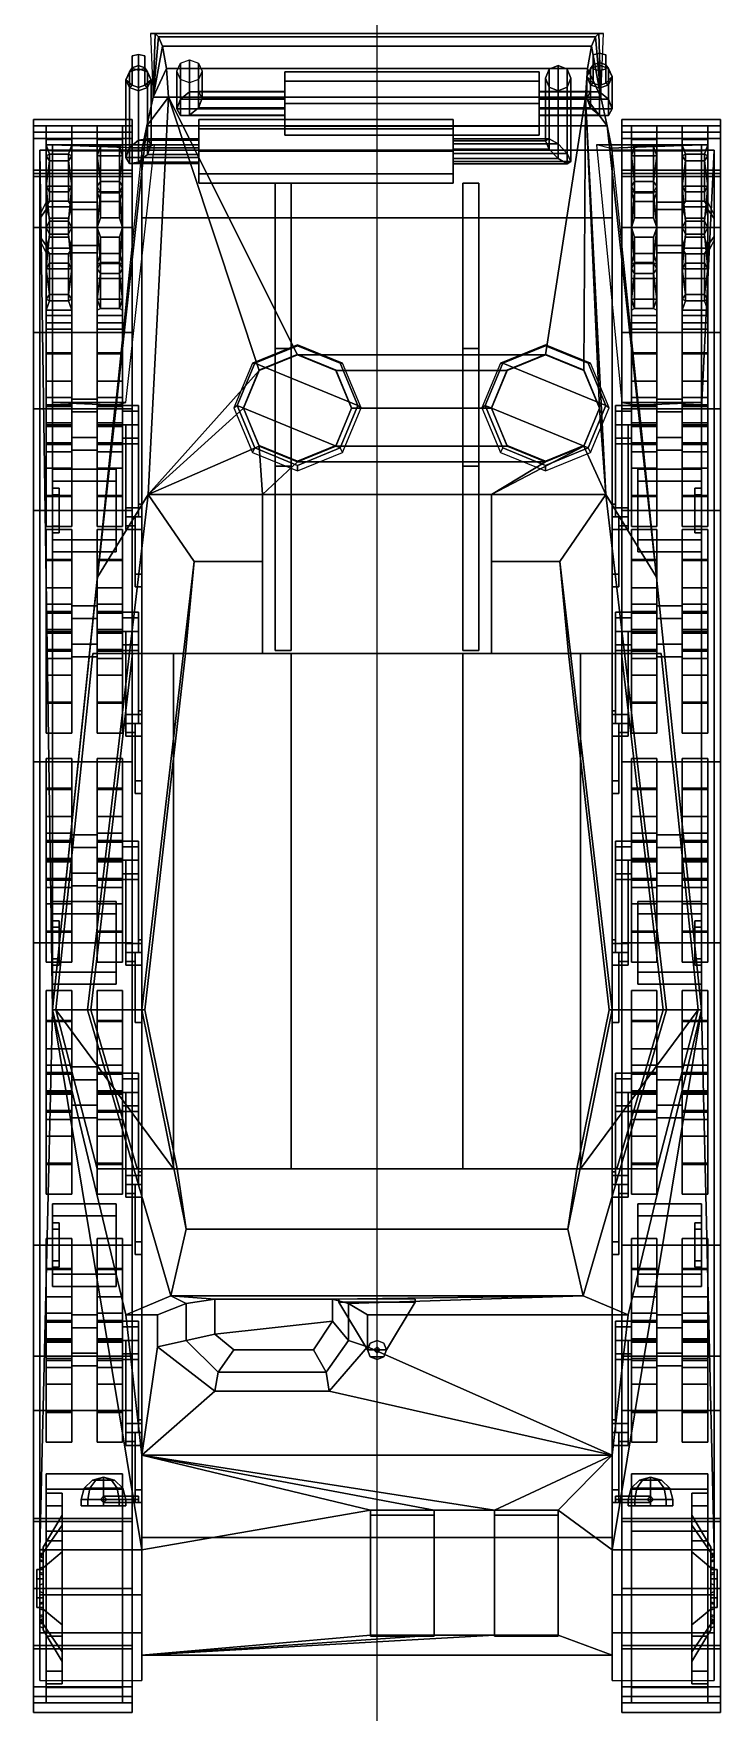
# Model space of a CAD drawing. Header units: millimetres. Extents: x -1.1 to 1.1, y -2.5 to 10.7.
# Drawn here: x -1.08 to 1.08, y -2.53 to 2.75 of the extents above.
import ezdxf

# ---------------------------------------------------------------- set-up
doc = ezdxf.new("R2010")
doc.units = ezdxf.units.MM
for name, color, linetype in [('fenders', 6, 'Continuous'), ('inside', 1, 'Continuous'), ('reference', 9, 'Continuous'), ('torsions', 5, 'Continuous'), ('tracks', 3, 'Continuous'), ('wheels', 2, 'Continuous')]:
    doc.layers.add(name, color=color, linetype=linetype)

msp = doc.modelspace()

# ---------------------------------------------------------------- linework, layer by layer
at = {"extrusion": (-1, 0, 0)}
msp.add_line((0.6, -1.01, 1.87), (0.74, -0.32, 1.84), dxfattribs=at)
for points in [[(-0.7127, 2.75, 1.04), (-0.6978, 2.75, 1.11), (0.6978, 2.75, 1.11), (0.7127, 2.75, 1.04)], [(-0.7042, 2.55, 1.08), (-0.7042, 2.55, 1.08), (-0.6978, 2.75, 1.11), (-0.7127, 2.75, 1.04)], [(-0.7042, 2.55, 1.08), (-0.7042, 2.55, 1.08), (-0.6872, 2.74, 1.19), (-0.6978, 2.75, 1.11)], [(-0.6978, 2.75, 1.11), (-0.6872, 2.74, 1.19), (0.6872, 2.74, 1.19), (0.6978, 2.75, 1.11)], [(0.6978, 2.75, 1.11), (0.6872, 2.74, 1.19), (0.7042, 2.55, 1.08)], [(0.7127, 2.75, 1.04), (0.6978, 2.75, 1.11), (0.7042, 2.55, 1.08)], [(-0.7042, 2.55, 1.08), (-0.7042, 2.55, 1.08), (-0.6744, 2.71, 1.24), (-0.6872, 2.74, 1.19)], [(-0.7042, 2.55, 1.08), (-0.7042, 2.55, 1.08), (-0.6616, 2.64, 1.28), (-0.6744, 2.71, 1.24)], [(-0.6872, 2.74, 1.19), (-0.6744, 2.71, 1.24), (0.6744, 2.71, 1.24), (0.6872, 2.74, 1.19)], [(-0.6744, 2.71, 1.24), (-0.6616, 2.64, 1.28), (0.6616, 2.64, 1.28), (0.6744, 2.71, 1.24)], [(0.6744, 2.71, 1.24), (0.6616, 2.64, 1.28), (0.7042, 2.55, 1.08)], [(0.6872, 2.74, 1.19), (0.6744, 2.71, 1.24), (0.7042, 2.55, 1.08)], [(-0.77, 2.6425, 1.0712), (-0.77, 2.6425, 1.0712), (-0.79, 2.605, 1.0697), (-0.77, 2.5875, 1.1029)], [(-0.77, 2.6425, 1.0712), (-0.77, 2.6425, 1.0712), (-0.7783, 2.6295, 1.0556), (-0.79, 2.605, 1.0697)], [(-0.77, 2.6425, 1.0712), (-0.75, 2.6496, 1.067), (-0.75, 2.6396, 1.0497), (-0.7783, 2.6295, 1.0556)], [(-0.77, 2.6795, 1.1354), (-0.75, 2.6846, 1.1277), (-0.75, 2.6496, 1.067), (-0.77, 2.6425, 1.0712)], [(-0.77, 2.6795, 1.1354), (-0.77, 2.6405, 1.1946), (-0.75, 2.6354, 1.2023), (-0.75, 2.6846, 1.1277)], [(-0.77, 2.6405, 1.1946), (-0.77, 2.6795, 1.1354), (-0.77, 2.6425, 1.0712), (-0.77, 2.5875, 1.1029)], [(-0.75, 2.6354, 1.2023), (-0.77, 2.6405, 1.1946), (-0.77, 2.5875, 1.1029), (-0.75, 2.5804, 1.107)], [(-0.75, 2.6846, 1.1277), (-0.73, 2.6795, 1.1354), (-0.73, 2.6425, 1.0712), (-0.75, 2.6496, 1.067)], [(-0.75, 2.6846, 1.1277), (-0.75, 2.6354, 1.2023), (-0.73, 2.6405, 1.1946), (-0.73, 2.6795, 1.1354)], [(-0.75, 2.6496, 1.067), (-0.73, 2.6425, 1.0712), (-0.7217, 2.6295, 1.0556), (-0.75, 2.6396, 1.0497)], [(-0.73, 2.6405, 1.1946), (-0.75, 2.6354, 1.2023), (-0.75, 2.5804, 1.107), (-0.73, 2.5875, 1.1029)], [(-0.73, 2.6795, 1.1354), (-0.73, 2.6405, 1.1946), (-0.73, 2.5875, 1.1029), (-0.73, 2.6425, 1.0712)], [(-0.73, 2.6425, 1.0712), (-0.73, 2.6425, 1.0712), (-0.73, 2.5875, 1.1029), (-0.71, 2.605, 1.0697)], [(-0.73, 2.6425, 1.0712), (-0.73, 2.6425, 1.0712), (-0.71, 2.605, 1.0697), (-0.7217, 2.6295, 1.0556)], [(-0.7042, 2.55, 1.08), (-0.7042, 2.55, 1.08), (-0.6557, 2.55, 1.3), (-0.6616, 2.64, 1.28)], [(-0.6616, 2.64, 1.28), (-0.6557, 2.55, 1.3), (0.6557, 2.55, 1.3), (0.6616, 2.64, 1.28)], [(-0.63, 2.6314, 1.0975), (-0.6183, 2.6571, 1.0856), (-0.6183, 2.5437, 0.8424), (-0.63, 2.5131, 0.8437)], [(-0.6183, 2.6571, 1.0856), (-0.59, 2.6677, 1.0806), (-0.59, 2.5663, 0.8631), (-0.6183, 2.5437, 0.8424)], [(-0.59, 2.6677, 1.0806), (-0.5617, 2.6571, 1.0856), (-0.5617, 2.5676, 0.8937), (-0.59, 2.5663, 0.8631)], [(-0.5617, 2.6571, 1.0856), (-0.55, 2.6314, 1.0975), (-0.55, 2.5469, 0.9163), (-0.5617, 2.5676, 0.8937)], [(0.5417, 2.6383, 0.8263), (0.57, 2.65, 0.8202), (0.57, 2.4029, 0.6472), (0.5417, 2.4194, 0.6731)], [(0.57, 2.65, 0.8202), (0.5417, 2.6383, 0.8263), (0.5417, 2.6383, 1.07), (0.57, 2.65, 1.06)], [(0.57, 2.65, 0.8202), (0.5983, 2.6383, 0.8263), (0.5983, 2.3731, 0.6406), (0.57, 2.4029, 0.6472)], [(0.5983, 2.6383, 0.8263), (0.57, 2.65, 0.8202), (0.57, 2.65, 1.06), (0.5983, 2.6383, 1.07)], [(0.6616, 2.64, 1.28), (0.6557, 2.55, 1.3), (0.7042, 2.55, 1.08)], [(0.68, 2.5942, 1.0928), (0.68, 2.5942, 1.0928), (0.68, 2.6517, 1.066), (0.66, 2.6145, 1.0613)], [(0.66, 2.6145, 1.0613), (0.66, 2.6145, 1.0613), (0.68, 2.6517, 1.066), (0.6717, 2.6402, 1.0493)], [(0.66, 2.6145, 1.0613), (0.6717, 2.6402, 1.0493), (0.6717, 2.5676, 0.8937), (0.66, 2.5469, 0.9163)], [(0.68, 2.6517, 1.066), (0.7, 2.6592, 1.0625), (0.7, 2.6508, 1.0444), (0.6717, 2.6402, 1.0493)], [(0.6717, 2.6402, 1.0493), (0.7, 2.6508, 1.0444), (0.7, 2.5663, 0.8631), (0.6717, 2.5676, 0.8937)], [(0.68, 2.6831, 1.1332), (0.7, 2.6888, 1.1259), (0.7, 2.6592, 1.0625), (0.68, 2.6517, 1.066)], [(0.68, 2.6831, 1.1332), (0.68, 2.639, 1.1887), (0.7, 2.6332, 1.196), (0.7, 2.6888, 1.1259)], [(0.68, 2.639, 1.1887), (0.68, 2.6831, 1.1332), (0.68, 2.6517, 1.066), (0.68, 2.5942, 1.0928)], [(0.7, 2.6888, 1.1259), (0.72, 2.6831, 1.1332), (0.72, 2.6517, 1.066), (0.7, 2.6592, 1.0625)], [(0.7, 2.6888, 1.1259), (0.7, 2.6332, 1.196), (0.72, 2.639, 1.1887), (0.72, 2.6831, 1.1332)], [(0.7, 2.6592, 1.0625), (0.72, 2.6517, 1.066), (0.7283, 2.6402, 1.0493), (0.7, 2.6508, 1.0444)], [(0.7, 2.6508, 1.0444), (0.7283, 2.6402, 1.0493), (0.7283, 2.5437, 0.8424), (0.7, 2.5663, 0.8631)], [(0.72, 2.6831, 1.1332), (0.72, 2.639, 1.1887), (0.72, 2.5942, 1.0928), (0.72, 2.6517, 1.066)], [(0.72, 2.5942, 1.0928), (0.72, 2.5942, 1.0928), (0.74, 2.6145, 1.0613), (0.72, 2.6517, 1.066)], [(0.74, 2.6145, 1.0613), (0.74, 2.6145, 1.0613), (0.7283, 2.6402, 1.0493), (0.72, 2.6517, 1.066)], [(0.7283, 2.6402, 1.0493), (0.74, 2.6145, 1.0613), (0.74, 2.5131, 0.8437), (0.7283, 2.5437, 0.8424)], [(-0.79, 2.605, 1.0697), (-0.7783, 2.6295, 1.0556), (-0.7783, 2.3904, 0.6414), (-0.79, 2.36, 0.6454)], [(-0.7783, 2.5805, 1.0839), (-0.79, 2.605, 1.0697), (-0.79, 2.36, 0.6454), (-0.7783, 2.3414, 0.6696)], [(-0.79, 2.605, 1.0697), (-0.79, 2.605, 1.0697), (-0.7783, 2.5805, 1.0839), (-0.77, 2.5875, 1.1029)], [(-0.7783, 2.6295, 1.0556), (-0.75, 2.6396, 1.0497), (-0.75, 2.4146, 0.66), (-0.7783, 2.3904, 0.6414)], [(-0.75, 2.5804, 1.107), (-0.77, 2.5875, 1.1029), (-0.7783, 2.5805, 1.0839), (-0.75, 2.5704, 1.0897)], [(-0.75, 2.6396, 1.0497), (-0.7217, 2.6295, 1.0556), (-0.7217, 2.4186, 0.6904), (-0.75, 2.4146, 0.66)], [(-0.73, 2.5875, 1.1029), (-0.75, 2.5804, 1.107), (-0.75, 2.5704, 1.0897), (-0.7217, 2.5805, 1.0839)], [(-0.71, 2.605, 1.0697), (-0.71, 2.605, 1.0697), (-0.73, 2.5875, 1.1029), (-0.7217, 2.5805, 1.0839)], [(-0.7217, 2.6295, 1.0556), (-0.71, 2.605, 1.0697), (-0.71, 2.4, 0.7146), (-0.7217, 2.4186, 0.6904)], [(-0.71, 2.605, 1.0697), (-0.7217, 2.5805, 1.0839), (-0.7217, 2.3696, 0.7186), (-0.71, 2.4, 0.7146)], [(-0.6183, 2.6058, 1.1095), (-0.63, 2.6314, 1.0975), (-0.63, 2.5131, 0.8437), (-0.6183, 2.4924, 0.8663)], [(-0.59, 2.5952, 1.1144), (-0.6183, 2.6058, 1.1095), (-0.6183, 2.4924, 0.8663), (-0.59, 2.4937, 0.8969)], [(-0.5617, 2.6058, 1.1095), (-0.59, 2.5952, 1.1144), (-0.59, 2.4937, 0.8969), (-0.5617, 2.5163, 0.9176)], [(-0.55, 2.6314, 1.0975), (-0.5617, 2.6058, 1.1095), (-0.5617, 2.5163, 0.9176), (-0.55, 2.5469, 0.9163)], [(-0.29, 2.63, 0.88), (-0.29, 2.6007, 0.9507), (0.51, 2.6007, 0.9507), (0.51, 2.63, 0.88)], [(-0.29, 2.6007, 0.8093), (-0.29, 2.63, 0.88), (0.51, 2.63, 0.88), (0.51, 2.6007, 0.8093)], [(-0.29, 2.5437, 0.8424), (-0.29, 2.5663, 0.8631), (-0.29, 2.63, 0.88), (-0.29, 2.6007, 0.8093)], [(-0.29, 2.5663, 0.8631), (-0.29, 2.5676, 0.8937), (-0.29, 2.6007, 0.9507), (-0.29, 2.63, 0.88)], [(-0.29, 2.6007, 0.9507), (-0.29, 2.53, 0.98), (0.51, 2.53, 0.98), (0.51, 2.6007, 0.9507)], [(-0.29, 2.53, 0.78), (-0.29, 2.6007, 0.8093), (0.51, 2.6007, 0.8093), (0.51, 2.53, 0.78)], [(-0.29, 2.5131, 0.8437), (-0.29, 2.5437, 0.8424), (-0.29, 2.6007, 0.8093), (-0.29, 2.53, 0.78)], [(-0.29, 2.5676, 0.8937), (-0.29, 2.5469, 0.9163), (-0.29, 2.53, 0.98), (-0.29, 2.6007, 0.9507)], [(0.51, 2.6007, 0.8093), (0.51, 2.63, 0.88), (0.51, 2.5676, 0.8937), (0.51, 2.5663, 0.8631)], [(0.51, 2.63, 0.88), (0.51, 2.6007, 0.9507), (0.51, 2.5469, 0.9163), (0.51, 2.5676, 0.8937)], [(0.51, 2.53, 0.78), (0.51, 2.6007, 0.8093), (0.51, 2.5663, 0.8631), (0.51, 2.5437, 0.8424)], [(0.51, 2.6007, 0.9507), (0.51, 2.53, 0.98), (0.51, 2.5163, 0.9176), (0.51, 2.5469, 0.9163)], [(0.53, 2.61, 0.841), (0.5417, 2.6383, 0.8263), (0.5417, 2.4194, 0.6731), (0.53, 2.4128, 0.7029)], [(0.5417, 2.6383, 0.8263), (0.53, 2.61, 0.841), (0.53, 2.61, 1.07), (0.5417, 2.6383, 1.07)], [(0.5417, 2.5817, 0.8558), (0.53, 2.61, 0.841), (0.53, 2.4128, 0.7029), (0.5417, 2.3869, 0.7194)], [(0.53, 2.61, 0.841), (0.5417, 2.5817, 0.8558), (0.5417, 2.5817, 1.08), (0.53, 2.61, 1.07)], [(0.5983, 2.6383, 0.8263), (0.61, 2.61, 0.841), (0.61, 2.3472, 0.6571), (0.5983, 2.3731, 0.6406)], [(0.61, 2.61, 0.841), (0.5983, 2.6383, 0.8263), (0.5983, 2.6383, 1.07), (0.61, 2.61, 1.07)], [(0.61, 2.61, 0.841), (0.5983, 2.5817, 0.8558), (0.5983, 2.3406, 0.6869), (0.61, 2.3472, 0.6571)], [(0.5983, 2.5817, 0.8558), (0.61, 2.61, 0.841), (0.61, 2.61, 1.07), (0.5983, 2.5817, 1.08)], [(0.6717, 2.5889, 1.0732), (0.66, 2.6145, 1.0613), (0.66, 2.5469, 0.9163), (0.6717, 2.5163, 0.9176)], [(0.68, 2.5942, 1.0928), (0.68, 2.5942, 1.0928), (0.66, 2.6145, 1.0613), (0.6717, 2.5889, 1.0732)], [(0.7, 2.5867, 1.0963), (0.68, 2.5942, 1.0928), (0.6717, 2.5889, 1.0732), (0.7, 2.5783, 1.0782)], [(0.7, 2.5783, 1.0782), (0.6717, 2.5889, 1.0732), (0.6717, 2.5163, 0.9176), (0.7, 2.4937, 0.8969)], [(0.7, 2.6332, 1.196), (0.68, 2.639, 1.1887), (0.68, 2.5942, 1.0928), (0.7, 2.5867, 1.0963)], [(0.72, 2.639, 1.1887), (0.7, 2.6332, 1.196), (0.7, 2.5867, 1.0963), (0.72, 2.5942, 1.0928)], [(0.72, 2.5942, 1.0928), (0.7, 2.5867, 1.0963), (0.7, 2.5783, 1.0782), (0.7283, 2.5889, 1.0732)], [(0.7283, 2.5889, 1.0732), (0.7, 2.5783, 1.0782), (0.7, 2.4937, 0.8969), (0.7283, 2.4924, 0.8663)], [(0.72, 2.5942, 1.0928), (0.72, 2.5942, 1.0928), (0.7283, 2.5889, 1.0732), (0.74, 2.6145, 1.0613)], [(0.74, 2.6145, 1.0613), (0.7283, 2.5889, 1.0732), (0.7283, 2.4924, 0.8663), (0.74, 2.5131, 0.8437)], [(-0.72, 1.3, 1.48), (-0.6557, 2.55, 1.3), (-0.7236, 2.46, 0.9508), (-0.8792, 1.04, 1.0609)], [(-0.75, 2.5704, 1.0897), (-0.7783, 2.5805, 1.0839), (-0.7783, 2.3414, 0.6696), (-0.75, 2.3454, 0.7)], [(-0.7217, 2.5805, 1.0839), (-0.75, 2.5704, 1.0897), (-0.75, 2.3454, 0.7), (-0.7217, 2.3696, 0.7186)], [(-0.7236, 2.46, 0.9508), (-0.7236, 2.46, 0.9508), (-0.6557, 2.55, 1.3), (-0.7042, 2.55, 1.08)], [(0.7042, 2.55, 1.08), (0.7236, 2.46, 0.9508), (-0.7236, 2.46, 0.9508), (-0.7042, 2.55, 1.08)], [(-0.6557, 2.55, 1.3), (-0.72, 1.3, 1.48), (-0.72, 1.3, 1.48), (-0.3702, 1.6907, 1.4237)], [(-0.6557, 2.55, 1.3), (-0.3702, 1.6907, 1.4237), (-0.3702, 1.6907, 1.4237), (-0.25, 1.74, 1.4166)], [(-0.6557, 2.55, 1.3), (-0.25, 1.74, 1.4166), (0.53, 1.74, 1.4166), (0.6557, 2.55, 1.3)], [(-0.63, 2.5131, 0.8437), (-0.6183, 2.5437, 0.8424), (-0.29, 2.5437, 0.8424), (-0.29, 2.5131, 0.8437)], [(-0.6183, 2.5437, 0.8424), (-0.59, 2.5663, 0.8631), (-0.29, 2.5663, 0.8631), (-0.29, 2.5437, 0.8424)], [(-0.59, 2.5663, 0.8631), (-0.5617, 2.5676, 0.8937), (-0.29, 2.5676, 0.8937), (-0.29, 2.5663, 0.8631)], [(-0.5617, 2.5676, 0.8937), (-0.55, 2.5469, 0.9163), (-0.29, 2.5469, 0.9163), (-0.29, 2.5676, 0.8937)], [(-0.55, 2.5469, 0.9163), (-0.5617, 2.5163, 0.9176), (-0.29, 2.5163, 0.9176), (-0.29, 2.5469, 0.9163)], [(-0.29, 2.5469, 0.9163), (-0.29, 2.5163, 0.9176), (-0.29, 2.4593, 0.9507), (-0.29, 2.53, 0.98)], [(0.66, 2.5469, 0.9163), (0.6717, 2.5676, 0.8937), (0.51, 2.5676, 0.8937), (0.51, 2.5469, 0.9163)], [(0.6717, 2.5676, 0.8937), (0.7, 2.5663, 0.8631), (0.51, 2.5663, 0.8631), (0.51, 2.5676, 0.8937)], [(0.7, 2.5663, 0.8631), (0.7283, 2.5437, 0.8424), (0.51, 2.5437, 0.8424), (0.51, 2.5663, 0.8631)], [(0.6717, 2.5163, 0.9176), (0.66, 2.5469, 0.9163), (0.51, 2.5469, 0.9163), (0.51, 2.5163, 0.9176)], [(0.7283, 2.5437, 0.8424), (0.74, 2.5131, 0.8437), (0.51, 2.5131, 0.8437), (0.51, 2.5437, 0.8424)], [(0.51, 2.4593, 0.8093), (0.51, 2.53, 0.78), (0.51, 2.5437, 0.8424), (0.51, 2.5131, 0.8437)], [(0.53, 1.74, 1.4166), (0.6502, 1.6907, 1.4237), (0.6502, 1.6907, 1.4237), (0.6557, 2.55, 1.3)], [(0.57, 2.57, 0.8619), (0.5417, 2.5817, 0.8558), (0.5417, 2.3869, 0.7194), (0.57, 2.3571, 0.7128)], [(0.5417, 2.5817, 0.8558), (0.57, 2.57, 0.8619), (0.57, 2.57, 1.08), (0.5417, 2.5817, 1.08)], [(0.5983, 2.5817, 0.8558), (0.57, 2.57, 0.8619), (0.57, 2.3571, 0.7128), (0.5983, 2.3406, 0.6869)], [(0.57, 2.57, 0.8619), (0.5983, 2.5817, 0.8558), (0.5983, 2.5817, 1.08), (0.57, 2.57, 1.08)], [(0.6502, 1.6907, 1.4237), (0.7, 1.5717, 1.4409), (0.7, 1.5717, 1.4409), (0.6557, 2.55, 1.3)], [(0.7, 1.5717, 1.4409), (0.72, 1.3, 1.48), (0.72, 1.3, 1.48), (0.6557, 2.55, 1.3)], [(0.7042, 2.55, 1.08), (0.6557, 2.55, 1.3), (0.7236, 2.46, 0.9508)], [(0.8792, 1.04, 1.0609), (0.7236, 2.46, 0.9508), (0.6557, 2.55, 1.3), (0.72, 1.3, 1.48)], [(-0.6183, 2.4924, 0.8663), (-0.63, 2.5131, 0.8437), (-0.29, 2.5131, 0.8437), (-0.29, 2.4924, 0.8663)], [(-0.59, 2.4937, 0.8969), (-0.6183, 2.4924, 0.8663), (-0.29, 2.4924, 0.8663), (-0.29, 2.4937, 0.8969)], [(-0.5617, 2.5163, 0.9176), (-0.59, 2.4937, 0.8969), (-0.29, 2.4937, 0.8969), (-0.29, 2.5163, 0.9176)], [(-0.29, 2.53, 0.98), (-0.29, 2.4593, 0.9507), (0.51, 2.4593, 0.9507), (0.51, 2.53, 0.98)], [(-0.29, 2.4593, 0.8093), (-0.29, 2.53, 0.78), (0.51, 2.53, 0.78), (0.51, 2.4593, 0.8093)], [(-0.29, 2.4924, 0.8663), (-0.29, 2.5131, 0.8437), (-0.29, 2.53, 0.78), (-0.29, 2.4593, 0.8093)], [(-0.29, 2.5163, 0.9176), (-0.29, 2.4937, 0.8969), (-0.29, 2.43, 0.88), (-0.29, 2.4593, 0.9507)], [(-0.29, 2.4937, 0.8969), (-0.29, 2.4924, 0.8663), (-0.29, 2.4593, 0.8093), (-0.29, 2.43, 0.88)], [(0.51, 2.53, 0.98), (0.51, 2.4593, 0.9507), (0.51, 2.4937, 0.8969), (0.51, 2.5163, 0.9176)], [(0.7, 2.4937, 0.8969), (0.6717, 2.5163, 0.9176), (0.51, 2.5163, 0.9176), (0.51, 2.4937, 0.8969)], [(0.74, 2.5131, 0.8437), (0.7283, 2.4924, 0.8663), (0.51, 2.4924, 0.8663), (0.51, 2.5131, 0.8437)], [(0.51, 2.43, 0.88), (0.51, 2.4593, 0.8093), (0.51, 2.5131, 0.8437), (0.51, 2.4924, 0.8663)], [(0.7283, 2.4924, 0.8663), (0.7, 2.4937, 0.8969), (0.51, 2.4937, 0.8969), (0.51, 2.4924, 0.8663)], [(0.51, 2.4593, 0.9507), (0.51, 2.43, 0.88), (0.51, 2.4924, 0.8663), (0.51, 2.4937, 0.8969)], [(-0.8792, 1.04, 1.0609), (-0.7236, 2.46, 0.9508), (-0.74, 2.3837, 0.8413), (-0.8792, 1.04, 0.9084)], [(0.7236, 2.46, 0.9508), (0.74, 2.3837, 0.8413), (-0.74, 2.3837, 0.8413), (-0.7236, 2.46, 0.9508)], [(-0.56, 2.48, 0.68), (-0.56, 2.4507, 0.7507), (0.24, 2.4507, 0.7507), (0.24, 2.48, 0.68)], [(-0.56, 2.4507, 0.6093), (-0.56, 2.48, 0.68), (0.24, 2.48, 0.68), (0.24, 2.4507, 0.6093)], [(-0.56, 2.4146, 0.66), (-0.56, 2.4186, 0.6904), (-0.56, 2.48, 0.68), (-0.56, 2.4507, 0.6093)], [(-0.56, 2.4186, 0.6904), (-0.56, 2.4, 0.7146), (-0.56, 2.4507, 0.7507), (-0.56, 2.48, 0.68)], [(-0.56, 2.4507, 0.7507), (-0.56, 2.38, 0.78), (0.24, 2.38, 0.78), (0.24, 2.4507, 0.7507)], [(-0.56, 2.38, 0.58), (-0.56, 2.4507, 0.6093), (0.24, 2.4507, 0.6093), (0.24, 2.38, 0.58)], [(-0.56, 2.3904, 0.6414), (-0.56, 2.4146, 0.66), (-0.56, 2.4507, 0.6093), (-0.56, 2.38, 0.58)], [(-0.56, 2.4, 0.7146), (-0.56, 2.3696, 0.7186), (-0.56, 2.38, 0.78), (-0.56, 2.4507, 0.7507)], [(-0.29, 2.4593, 0.9507), (-0.29, 2.43, 0.88), (0.51, 2.43, 0.88), (0.51, 2.4593, 0.9507)], [(-0.29, 2.43, 0.88), (-0.29, 2.4593, 0.8093), (0.51, 2.4593, 0.8093), (0.51, 2.43, 0.88)], [(0.24, 2.4507, 0.6093), (0.24, 2.48, 0.68), (0.24, 2.4194, 0.6731), (0.24, 2.4029, 0.6472)], [(0.24, 2.48, 0.68), (0.24, 2.4507, 0.7507), (0.24, 2.4128, 0.7029), (0.24, 2.4194, 0.6731)], [(0.24, 2.38, 0.58), (0.24, 2.4507, 0.6093), (0.24, 2.4029, 0.6472), (0.24, 2.3731, 0.6406)], [(0.24, 2.4507, 0.7507), (0.24, 2.38, 0.78), (0.24, 2.3869, 0.7194), (0.24, 2.4128, 0.7029)], [(0.8792, 1.04, 0.9084), (0.74, 2.3837, 0.8413), (0.7236, 2.46, 0.9508), (0.8792, 1.04, 1.0609)], [(-0.79, 1.59, 1.13), (-0.7, 2.4, 1.08), (-1.02, 2.4, 1.08), (-1.02, 1.59, 1.13)], [(-0.7312, 2.3901, 0.9563), (-0.7403, 2.3809, 0.8415), (-1.02, 2.3809, 0.8415), (-1.02, 2.4, 1.08)], [(-0.7, 2.4, 1.08), (-0.7312, 2.3901, 0.9563), (-1.02, 2.4, 1.08)], [(-1.02, 1.59, 1.13), (-1.02, 2.4, 1.08), (-1.02, 2.3809, 0.8415), (-1.02, 1.5702, 0.8819)], [(-0.79, 2.36, 0.6454), (-0.7783, 2.3904, 0.6414), (-0.56, 2.3904, 0.6414), (-0.56, 2.36, 0.6454)], [(-0.7783, 2.3904, 0.6414), (-0.75, 2.4146, 0.66), (-0.56, 2.4146, 0.66), (-0.56, 2.3904, 0.6414)], [(-0.75, 2.4146, 0.66), (-0.7217, 2.4186, 0.6904), (-0.56, 2.4186, 0.6904), (-0.56, 2.4146, 0.66)], [(0.74, 2.3837, 0.8413), (0.74, 2.17, 0.51), (-0.74, 2.17, 0.51), (-0.74, 2.3837, 0.8413)], [(-0.74, -2.35, 0.85), (-0.74, 2.3837, 0.8413), (-0.74, 2.17, 0.51), (-0.74, -1.98, 0.51)], [(-0.74, -2.0185, 1.0609), (-0.74, 2.3837, 0.8413), (-0.74, 2.3837, 0.8413), (-0.74, -2.35, 0.85)], [(-0.7217, 2.4186, 0.6904), (-0.71, 2.4, 0.7146), (-0.56, 2.4, 0.7146), (-0.56, 2.4186, 0.6904)], [(-0.71, 2.4, 0.7146), (-0.7217, 2.3696, 0.7186), (-0.56, 2.3696, 0.7186), (-0.56, 2.4, 0.7146)], [(-0.56, 2.36, 0.6454), (-0.56, 2.3904, 0.6414), (-0.56, 2.38, 0.58), (-0.56, 2.3093, 0.6093)], [(-0.56, 2.38, 0.78), (-0.56, 2.3093, 0.7507), (0.24, 2.3093, 0.7507), (0.24, 2.38, 0.78)], [(-0.56, 2.3093, 0.6093), (-0.56, 2.38, 0.58), (0.24, 2.38, 0.58), (0.24, 2.3093, 0.6093)], [(-0.56, 2.3696, 0.7186), (-0.56, 2.3454, 0.7), (-0.56, 2.3093, 0.7507), (-0.56, 2.38, 0.78)], [(0.53, 2.4128, 0.7029), (0.5417, 2.4194, 0.6731), (0.24, 2.4194, 0.6731), (0.24, 2.4128, 0.7029)], [(0.5417, 2.4194, 0.6731), (0.57, 2.4029, 0.6472), (0.24, 2.4029, 0.6472), (0.24, 2.4194, 0.6731)], [(0.5417, 2.3869, 0.7194), (0.53, 2.4128, 0.7029), (0.24, 2.4128, 0.7029), (0.24, 2.3869, 0.7194)], [(0.57, 2.4029, 0.6472), (0.5983, 2.3731, 0.6406), (0.24, 2.3731, 0.6406), (0.24, 2.4029, 0.6472)], [(0.57, 2.3571, 0.7128), (0.5417, 2.3869, 0.7194), (0.24, 2.3869, 0.7194), (0.24, 2.3571, 0.7128)], [(0.24, 2.38, 0.78), (0.24, 2.3093, 0.7507), (0.24, 2.3571, 0.7128), (0.24, 2.3869, 0.7194)], [(0.24, 2.3093, 0.6093), (0.24, 2.38, 0.58), (0.24, 2.3731, 0.6406), (0.24, 2.3472, 0.6571)], [(1.02, 2.4, 1.08), (1.02, 2.4, 1.08), (0.7312, 2.3901, 0.9563), (0.69, 2.4, 1.08)], [(1.02, 2.4, 1.08), (1.02, 2.3809, 0.8415), (0.7403, 2.3809, 0.8415), (0.7312, 2.3901, 0.9563)], [(0.74, -1.98, 0.51), (0.74, 2.17, 0.51), (0.74, 2.3837, 0.8413), (0.74, -2.35, 0.85)], [(-0.7783, 2.3414, 0.6696), (-0.79, 2.36, 0.6454), (-0.56, 2.36, 0.6454), (-0.56, 2.3414, 0.6696)], [(-0.75, 2.3454, 0.7), (-0.7783, 2.3414, 0.6696), (-0.56, 2.3414, 0.6696), (-0.56, 2.3454, 0.7)], [(-0.7217, 2.3696, 0.7186), (-0.75, 2.3454, 0.7), (-0.56, 2.3454, 0.7), (-0.56, 2.3696, 0.7186)], [(-0.56, 2.3414, 0.6696), (-0.56, 2.36, 0.6454), (-0.56, 2.3093, 0.6093), (-0.56, 2.28, 0.68)], [(-0.56, 2.3454, 0.7), (-0.56, 2.3414, 0.6696), (-0.56, 2.28, 0.68), (-0.56, 2.3093, 0.7507)], [(0.5983, 2.3731, 0.6406), (0.61, 2.3472, 0.6571), (0.24, 2.3472, 0.6571), (0.24, 2.3731, 0.6406)], [(0.5983, 2.3406, 0.6869), (0.57, 2.3571, 0.7128), (0.24, 2.3571, 0.7128), (0.24, 2.3406, 0.6869)], [(0.24, 2.3093, 0.7507), (0.24, 2.28, 0.68), (0.24, 2.3406, 0.6869), (0.24, 2.3571, 0.7128)], [(0.61, 2.3472, 0.6571), (0.5983, 2.3406, 0.6869), (0.24, 2.3406, 0.6869), (0.24, 2.3472, 0.6571)], [(0.24, 2.28, 0.68), (0.24, 2.3093, 0.6093), (0.24, 2.3472, 0.6571), (0.24, 2.3406, 0.6869)], [(-0.56, 2.3093, 0.7507), (-0.56, 2.28, 0.68), (0.24, 2.28, 0.68), (0.24, 2.3093, 0.7507)], [(-0.56, 2.28, 0.68), (-0.56, 2.3093, 0.6093), (0.24, 2.3093, 0.6093), (0.24, 2.28, 0.68)], [(-0.27, 2.28, 1.37), (-0.27, 2.28, 1.34), (-0.32, 2.28, 1.34), (-0.32, 2.28, 1.37)], [(-0.32, 2.28, 1.34), (-0.32, 1.76, 1.48), (-0.32, 1.76, 1.51), (-0.32, 2.28, 1.37)], [(-0.32, 2.28, 1.37), (-0.32, 1.76, 1.51), (-0.27, 1.76, 1.51), (-0.27, 2.28, 1.37)], [(-0.27, 1.76, 1.51), (-0.27, 1.76, 1.48), (-0.27, 2.28, 1.34), (-0.27, 2.28, 1.37)], [(0.27, 2.28, 1.34), (0.27, 1.76, 1.48), (0.27, 1.76, 1.51), (0.27, 2.28, 1.37)], [(0.32, 2.28, 1.37), (0.32, 2.28, 1.34), (0.27, 2.28, 1.34), (0.27, 2.28, 1.37)], [(0.27, 2.28, 1.37), (0.27, 1.76, 1.51), (0.32, 1.76, 1.51), (0.32, 2.28, 1.37)], [(0.32, 1.76, 1.51), (0.32, 1.76, 1.48), (0.32, 2.28, 1.34), (0.32, 2.28, 1.37)], [(-0.74, -1.98, 0.51), (-0.74, 2.17, 0.51), (0.74, 2.17, 0.51), (0.74, -1.98, 0.51)], [(-0.25, 1.7711, 1.4227), (-0.3914, 1.7131, 1.4308), (-0.3844, 1.713, 1.4813), (-0.25, 1.7682, 1.4736)], [(-0.1156, 1.713, 1.4813), (-0.25, 1.7682, 1.4736), (-0.3844, 1.713, 1.4813), (-0.06, 1.58, 1.5)], [(-0.32, 1.76, 1.51), (-0.32, 1.39, 1.56), (-0.27, 1.39, 1.56), (-0.27, 1.76, 1.51)], [(-0.32, 1.76, 1.48), (-0.32, 1.39, 1.53), (-0.32, 1.39, 1.56), (-0.32, 1.76, 1.51)], [(-0.27, 1.39, 1.56), (-0.27, 1.39, 1.53), (-0.27, 1.76, 1.48), (-0.27, 1.76, 1.51)], [(-0.1086, 1.7131, 1.4308), (-0.25, 1.7711, 1.4227), (-0.25, 1.7682, 1.4736), (-0.1156, 1.713, 1.4813)], [(0.27, 1.76, 1.48), (0.27, 1.39, 1.53), (0.27, 1.39, 1.56), (0.27, 1.76, 1.51)], [(0.27, 1.76, 1.51), (0.27, 1.39, 1.56), (0.32, 1.39, 1.56), (0.32, 1.76, 1.51)], [(0.32, 1.39, 1.56), (0.32, 1.39, 1.53), (0.32, 1.76, 1.48), (0.32, 1.76, 1.51)], [(0.53, 1.7711, 1.4227), (0.3886, 1.7131, 1.4308), (0.3956, 1.713, 1.4813), (0.53, 1.7682, 1.4736)], [(0.6644, 1.713, 1.4813), (0.53, 1.7682, 1.4736), (0.3956, 1.713, 1.4813), (0.72, 1.58, 1.5)], [(0.6714, 1.7131, 1.4308), (0.53, 1.7711, 1.4227), (0.53, 1.7682, 1.4736), (0.6644, 1.713, 1.4813)], [(-0.3702, 1.6907, 1.4237), (-0.72, 1.3, 1.48), (-0.72, 1.3, 1.48), (-0.42, 1.5717, 1.4409)], [(-0.3914, 1.7131, 1.4308), (-0.45, 1.573, 1.4505), (-0.44, 1.58, 1.5), (-0.3844, 1.713, 1.4813)], [(-0.06, 1.58, 1.5), (-0.3844, 1.713, 1.4813), (-0.44, 1.58, 1.5), (-0.1156, 1.447, 1.5187)], [(-0.3702, 1.6907, 1.4237), (-0.42, 1.5717, 1.4409), (-0.42, 1.573, 1.4505), (-0.3702, 1.6921, 1.4338)], [(-0.25, 1.74, 1.4166), (-0.3702, 1.6907, 1.4237), (-0.3702, 1.6921, 1.4338), (-0.25, 1.7414, 1.4268)], [(-0.1298, 1.6907, 1.4237), (-0.25, 1.74, 1.4166), (-0.25, 1.7414, 1.4268), (-0.1298, 1.6921, 1.4338)], [(-0.25, 1.74, 1.4166), (-0.1298, 1.6907, 1.4237), (0.4098, 1.6907, 1.4237), (0.53, 1.74, 1.4166)], [(-0.08, 1.5717, 1.4409), (-0.1298, 1.6907, 1.4237), (-0.1298, 1.6921, 1.4338), (-0.08, 1.573, 1.4505)], [(-0.1298, 1.6907, 1.4237), (-0.08, 1.5717, 1.4409), (0.36, 1.5717, 1.4409), (0.4098, 1.6907, 1.4237)], [(-0.05, 1.573, 1.4505), (-0.1086, 1.7131, 1.4308), (-0.1156, 1.713, 1.4813), (-0.06, 1.58, 1.5)], [(0.3886, 1.7131, 1.4308), (0.33, 1.573, 1.4505), (0.34, 1.58, 1.5), (0.3956, 1.713, 1.4813)], [(0.72, 1.58, 1.5), (0.3956, 1.713, 1.4813), (0.34, 1.58, 1.5), (0.6644, 1.447, 1.5187)], [(0.4098, 1.6907, 1.4237), (0.36, 1.5717, 1.4409), (0.36, 1.573, 1.4505), (0.4098, 1.6921, 1.4338)], [(0.53, 1.74, 1.4166), (0.4098, 1.6907, 1.4237), (0.4098, 1.6921, 1.4338), (0.53, 1.7414, 1.4268)], [(0.6502, 1.6907, 1.4237), (0.53, 1.74, 1.4166), (0.53, 1.7414, 1.4268), (0.6502, 1.6921, 1.4338)], [(0.7, 1.5717, 1.4409), (0.6502, 1.6907, 1.4237), (0.6502, 1.6921, 1.4338), (0.7, 1.573, 1.4505)], [(0.73, 1.573, 1.4505), (0.6714, 1.7131, 1.4308), (0.6644, 1.713, 1.4813), (0.72, 1.58, 1.5)], [(-0.8243, 1.5702, 0.8819), (-0.8199, 1.5811, 1.019), (-1.02, 1.59, 1.13), (-1.02, 1.5702, 0.8819)], [(-0.8199, 1.5811, 1.019), (-0.79, 1.59, 1.13), (-1.02, 1.59, 1.13)], [(1.02, 1.59, 1.13), (1.02, 1.59, 1.13), (0.77, 1.59, 1.13), (0.8199, 1.5811, 1.019)], [(1.02, 1.5702, 0.8819), (1.02, 1.59, 1.13), (0.8199, 1.5811, 1.019), (0.8243, 1.5702, 0.8819)], [(-0.42, 1.5717, 1.4409), (-0.72, 1.3, 1.48), (-0.72, 1.3, 1.48), (-0.3702, 1.4527, 1.458)], [(-0.45, 1.573, 1.4505), (-0.3914, 1.433, 1.4702), (-0.3844, 1.447, 1.5187), (-0.44, 1.58, 1.5)], [(-0.1156, 1.447, 1.5187), (-0.44, 1.58, 1.5), (-0.3844, 1.447, 1.5187), (-0.25, 1.3918, 1.5264)], [(-0.42, 1.5717, 1.4409), (-0.3702, 1.4527, 1.458), (-0.3702, 1.454, 1.4672), (-0.42, 1.573, 1.4505)], [(-0.1298, 1.4527, 1.458), (-0.08, 1.5717, 1.4409), (-0.08, 1.573, 1.4505), (-0.1298, 1.454, 1.4672)], [(-0.08, 1.5717, 1.4409), (-0.1298, 1.4527, 1.458), (0.4098, 1.4527, 1.458), (0.36, 1.5717, 1.4409)], [(-0.1086, 1.433, 1.4702), (-0.05, 1.573, 1.4505), (-0.06, 1.58, 1.5), (-0.1156, 1.447, 1.5187)], [(0.33, 1.573, 1.4505), (0.3886, 1.433, 1.4702), (0.3956, 1.447, 1.5187), (0.34, 1.58, 1.5)], [(0.6644, 1.447, 1.5187), (0.34, 1.58, 1.5), (0.3956, 1.447, 1.5187), (0.53, 1.3918, 1.5264)], [(0.36, 1.5717, 1.4409), (0.4098, 1.4527, 1.458), (0.4098, 1.454, 1.4672), (0.36, 1.573, 1.4505)], [(0.6502, 1.4527, 1.458), (0.7, 1.5717, 1.4409), (0.7, 1.573, 1.4505), (0.6502, 1.454, 1.4672)], [(0.6502, 1.4527, 1.458), (0.72, 1.3, 1.48), (0.72, 1.3, 1.48), (0.7, 1.5717, 1.4409)], [(0.6714, 1.433, 1.4702), (0.73, 1.573, 1.4505), (0.72, 1.58, 1.5), (0.6644, 1.447, 1.5187)], [(-0.3702, 1.4527, 1.458), (-0.72, 1.3, 1.48), (-0.72, 1.3, 1.48), (-0.36, 1.3, 1.48)], [(-0.3914, 1.433, 1.4702), (-0.25, 1.375, 1.4783), (-0.25, 1.3918, 1.5264), (-0.3844, 1.447, 1.5187)], [(-0.3702, 1.4527, 1.458), (-0.25, 1.4034, 1.4651), (-0.25, 1.4047, 1.4741), (-0.3702, 1.454, 1.4672)], [(-0.3702, 1.4527, 1.458), (-0.36, 1.3, 1.48), (-0.36, 1.3, 1.48), (-0.25, 1.4034, 1.4651)], [(-0.25, 1.4034, 1.4651), (-0.1298, 1.4527, 1.458), (-0.1298, 1.454, 1.4672), (-0.25, 1.4047, 1.4741)], [(-0.1298, 1.4527, 1.458), (-0.25, 1.4034, 1.4651), (0.53, 1.4034, 1.4651), (0.4098, 1.4527, 1.458)], [(-0.25, 1.375, 1.4783), (-0.1086, 1.433, 1.4702), (-0.1156, 1.447, 1.5187), (-0.25, 1.3918, 1.5264)], [(0.53, 1.4034, 1.4651), (0.36, 1.3, 1.48), (0.36, 1.3, 1.48), (0.6502, 1.4527, 1.458)], [(0.36, 1.3, 1.48), (0.72, 1.3, 1.48), (0.72, 1.3, 1.48), (0.6502, 1.4527, 1.458)], [(0.3886, 1.433, 1.4702), (0.53, 1.375, 1.4783), (0.53, 1.3918, 1.5264), (0.3956, 1.447, 1.5187)], [(0.4098, 1.4527, 1.458), (0.53, 1.4034, 1.4651), (0.53, 1.4047, 1.4741), (0.4098, 1.454, 1.4672)], [(0.53, 1.4034, 1.4651), (0.6502, 1.4527, 1.458), (0.6502, 1.454, 1.4672), (0.53, 1.4047, 1.4741)], [(0.53, 1.375, 1.4783), (0.6714, 1.433, 1.4702), (0.6644, 1.447, 1.5187), (0.53, 1.3918, 1.5264)], [(-0.25, 1.4034, 1.4651), (-0.36, 1.3, 1.48), (0.36, 1.3, 1.48), (0.53, 1.4034, 1.4651)], [(-0.32, 1.39, 1.56), (-0.32, 0.81, 1.51), (-0.27, 0.81, 1.51), (-0.27, 1.39, 1.56)], [(-0.32, 1.39, 1.53), (-0.32, 0.81, 1.48), (-0.32, 0.81, 1.51), (-0.32, 1.39, 1.56)], [(-0.27, 0.81, 1.51), (-0.27, 0.81, 1.48), (-0.27, 1.39, 1.53), (-0.27, 1.39, 1.56)], [(0.27, 1.39, 1.53), (0.27, 0.81, 1.48), (0.27, 0.81, 1.51), (0.27, 1.39, 1.56)], [(0.27, 1.39, 1.56), (0.27, 0.81, 1.51), (0.32, 0.81, 1.51), (0.32, 1.39, 1.56)], [(0.32, 0.81, 1.51), (0.32, 0.81, 1.48), (0.32, 1.39, 1.53), (0.32, 1.39, 1.56)], [(-0.91, -0.32, 1.48), (-0.72, 1.3, 1.48), (-0.8792, 1.04, 1.0609), (-1.02, -0.32, 1.0609)], [(-0.91, -0.32, 1.48), (-0.74, -0.32, 1.84), (-0.5746, 1.09, 1.84), (-0.72, 1.3, 1.48)], [(-0.36, 1.09, 1.84), (-0.36, 1.3, 1.48), (-0.72, 1.3, 1.48), (-0.5746, 1.09, 1.84)], [(0.5746, 1.09, 1.84), (0.72, 1.3, 1.48), (0.36, 1.3, 1.48), (0.36, 1.09, 1.84)], [(0.72, 1.3, 1.48), (0.5746, 1.09, 1.84), (0.74, -0.32, 1.84), (0.91, -0.32, 1.48)], [(1.02, -0.32, 1.0609), (0.8792, 1.04, 1.0609), (0.72, 1.3, 1.48), (0.91, -0.32, 1.48)], [(-0.602, 0.8, 1.84), (-0.5746, 1.09, 1.84), (-0.74, -0.32, 1.84), (-0.73, -0.32, 1.84)], [(-0.36, 0.8, 1.84), (-0.36, 1.09, 1.84), (-0.5746, 1.09, 1.84), (-0.602, 0.8, 1.84)], [(0.602, 0.8, 1.84), (0.5746, 1.09, 1.84), (0.36, 1.09, 1.84), (0.36, 0.8, 1.84)], [(0.73, -0.32, 1.84), (0.74, -0.32, 1.84), (0.5746, 1.09, 1.84), (0.602, 0.8, 1.84)], [(-1.02, -0.32, 1.0609), (-0.8792, 1.04, 1.0609), (-0.8792, 1.04, 0.9084), (-1.02, -0.32, 0.9762)], [(1.02, -0.32, 0.9762), (0.8792, 1.04, 0.9084), (0.8792, 1.04, 1.0609), (1.02, -0.32, 1.0609)], [(-0.32, 0.81, 1.51), (-0.32, 0.81, 1.48), (-0.27, 0.81, 1.48), (-0.27, 0.81, 1.51)], [(0.27, 0.81, 1.51), (0.27, 0.81, 1.48), (0.32, 0.81, 1.48), (0.32, 0.81, 1.51)], [(-0.91, -0.32, 1.48), (-1.02, -0.32, 1.0609), (-0.7898, -1.28, 1.25), (-0.6484, -1.22, 1.48)], [(-1.02, -0.32, 1.0609), (-0.74, -2.0185, 1.0609), (-0.74, -1.7214, 1.25), (-0.7898, -1.28, 1.25)], [(-0.6484, -1.22, 1.48), (-0.6, -1.01, 1.87), (-0.74, -0.32, 1.84), (-0.91, -0.32, 1.48)], [(-0.73, -0.32, 1.84), (-0.74, -0.32, 1.84), (-0.6, -1.01, 1.87), (-0.6286, -0.82, 1.8617)], [(0.91, -0.32, 1.48), (0.74, -0.32, 1.84), (0.6, -1.01, 1.87), (0.6484, -1.22, 1.48)], [(0.6286, -0.82, 1.8617), (0.6, -1.01, 1.87), (0.74, -0.32, 1.84), (0.73, -0.32, 1.84)], [(0.6484, -1.22, 1.48), (0.7898, -1.28, 1.25), (1.02, -0.32, 1.0609), (0.91, -0.32, 1.48)], [(0.74, -2.0185, 1.0609), (0.74, -2.0185, 1.0609), (1.02, -0.32, 0.9762), (1.02, -0.32, 1.0609)], [(0.7898, -1.28, 1.25), (0.74, -1.7214, 1.25), (0.74, -2.0185, 1.0609), (1.02, -0.32, 1.0609)], [(-0.6286, -0.82, 1.8617), (-0.6, -1.01, 1.87), (0.6, -1.01, 1.87), (0.6286, -0.82, 1.8617)], [(0.6484, -1.22, 1.48), (0.6, -1.01, 1.87), (-0.6, -1.01, 1.87), (-0.6484, -1.22, 1.48)], [(-0.6, -1.2435, 1.39), (-0.6484, -1.22, 1.48), (-0.7898, -1.28, 1.25), (-0.69, -1.28, 1.25)], [(-0.6, -1.36, 1.39), (-0.6, -1.2435, 1.39), (-0.69, -1.28, 1.25), (-0.69, -1.38, 1.25)], [(-0.6484, -1.22, 1.48), (-0.51, -1.2304, 1.44), (-0.14, -1.2304, 1.44), (0.6484, -1.22, 1.48)], [(-0.6484, -1.22, 1.48), (-0.6, -1.2435, 1.39), (-0.51, -1.2304, 1.44), (-0.6484, -1.22, 1.48)], [(-0.6, -1.2435, 1.39), (-0.6, -1.36, 1.39), (-0.51, -1.34, 1.44), (-0.51, -1.2304, 1.44)], [(-0.51, -1.2304, 1.44), (-0.51, -1.34, 1.44), (-0.14, -1.3, 1.44), (-0.14, -1.2304, 1.44)], [(0.6484, -1.22, 1.48), (-0.14, -1.2304, 1.44), (-0.09, -1.2435, 1.39), (0.6484, -1.22, 1.48)], [(-0.14, -1.2304, 1.44), (-0.14, -1.3, 1.44), (-0.09, -1.36, 1.39), (-0.09, -1.2435, 1.39)], [(-0.12, -1.2357, 1.42), (-0.12, -1.24, 1.42), (-0.12, -1.24, 1.44), (-0.12, -1.2304, 1.44)], [(0.12, -1.24, 1.44), (0.12, -1.2304, 1.44), (-0.12, -1.2304, 1.44), (-0.12, -1.24, 1.44)], [(-0.12, -1.24, 1.42), (-0.03, -1.39, 1.42), (-0.03, -1.39, 1.44), (-0.12, -1.24, 1.44)], [(0.03, -1.39, 1.44), (0.12, -1.24, 1.44), (-0.12, -1.24, 1.44), (-0.03, -1.39, 1.44)], [(0.6484, -1.22, 1.48), (-0.09, -1.2435, 1.39), (-0.03, -1.28, 1.25), (0.7898, -1.28, 1.25)], [(-0.09, -1.2435, 1.39), (-0.09, -1.36, 1.39), (-0.03, -1.38, 1.25), (-0.03, -1.28, 1.25)], [(0.03, -1.39, 1.42), (0.12, -1.24, 1.42), (0.12, -1.24, 1.44), (0.03, -1.39, 1.44)], [(0.12, -1.24, 1.42), (0.12, -1.2357, 1.42), (0.12, -1.2304, 1.44), (0.12, -1.24, 1.44)], [(-0.69, -1.38, 1.25), (-0.69, -1.28, 1.25), (-0.7898, -1.28, 1.25), (-0.74, -1.7214, 1.25)], [(-0.51, -1.34, 1.44), (-0.45, -1.39, 1.44), (-0.2, -1.39, 1.44), (-0.14, -1.3, 1.44)], [(-0.14, -1.3, 1.44), (-0.2, -1.39, 1.44), (-0.16, -1.46, 1.39), (-0.09, -1.36, 1.39)], [(-0.03, -1.28, 1.25), (-0.03, -1.38, 1.25), (0.74, -1.7214, 1.25), (0.7898, -1.28, 1.25)], [(-0.6, -1.36, 1.39), (-0.69, -1.38, 1.25), (-0.51, -1.52, 1.25), (-0.5, -1.46, 1.39)], [(-0.6, -1.36, 1.39), (-0.5, -1.46, 1.39), (-0.45, -1.39, 1.44), (-0.51, -1.34, 1.44)], [(-0.16, -1.46, 1.39), (-0.15, -1.52, 1.25), (-0.03, -1.38, 1.25), (-0.09, -1.36, 1.39)], [(-0.0212, -1.3688, 1.25), (-0.03, -1.39, 1.25), (-0.03, -1.39, 1.42), (-0.0212, -1.3688, 1.42)], [(0, -1.36, 1.25), (-0.0212, -1.3688, 1.25), (-0.0212, -1.3688, 1.42), (0, -1.36, 1.42)], [(0.0212, -1.3688, 1.25), (0, -1.36, 1.25), (0, -1.36, 1.42), (0.0212, -1.3688, 1.42)], [(0.03, -1.39, 1.25), (0.0212, -1.3688, 1.25), (0.0212, -1.3688, 1.42), (0.03, -1.39, 1.42)], [(-0.69, -1.38, 1.25), (-0.74, -1.7214, 1.25), (-0.74, -1.7214, 1.25), (-0.51, -1.52, 1.25)], [(-0.16, -1.46, 1.39), (-0.2, -1.39, 1.44), (-0.45, -1.39, 1.44), (-0.5, -1.46, 1.39)], [(-0.15, -1.52, 1.25), (0.74, -1.7214, 1.25), (0.74, -1.7214, 1.25), (-0.03, -1.38, 1.25)], [(-0.03, -1.39, 1.25), (-0.0212, -1.4112, 1.25), (-0.0212, -1.4112, 1.44), (-0.03, -1.39, 1.44)], [(0.0212, -1.4112, 1.44), (0.03, -1.39, 1.44), (-0.03, -1.39, 1.44), (-0.0212, -1.4112, 1.44)], [(-0.0212, -1.4112, 1.25), (0, -1.42, 1.25), (0, -1.42, 1.44), (-0.0212, -1.4112, 1.44)], [(0, -1.42, 1.44), (0.0212, -1.4112, 1.44), (-0.0212, -1.4112, 1.44), (0, -1.42, 1.44)], [(0, -1.38, 1.44), (-0.01, -1.39, 1.44), (0, -1.39, 3.44)], [(-0.01, -1.39, 1.44), (0, -1.4, 1.44), (0, -1.39, 3.44)], [(0.01, -1.39, 1.44), (0, -1.38, 1.44), (0, -1.39, 3.44)], [(0, -1.4, 1.44), (0.01, -1.39, 1.44), (0, -1.39, 3.44)], [(0, -1.42, 1.25), (0.0212, -1.4112, 1.25), (0.0212, -1.4112, 1.44), (0, -1.42, 1.44)], [(0.0212, -1.4112, 1.25), (0.03, -1.39, 1.25), (0.03, -1.39, 1.44), (0.0212, -1.4112, 1.44)], [(-0.5, -1.46, 1.39), (-0.51, -1.52, 1.25), (-0.15, -1.52, 1.25), (-0.16, -1.46, 1.39)], [(-0.51, -1.52, 1.25), (-0.74, -1.7214, 1.25), (0.74, -1.7214, 1.25), (-0.15, -1.52, 1.25)], [(0.37, -1.8943, 1.14), (0.74, -1.7214, 1.25), (0.74, -1.7214, 1.25), (-0.74, -1.7214, 1.25)], [(-0.74, -1.7214, 1.25), (-0.74, -2.0185, 1.0609), (-0.02, -1.8943, 1.14)], [(-0.74, -1.7214, 1.25), (-0.02, -1.8943, 1.14), (0.18, -1.8943, 1.14)], [(-0.74, -1.7214, 1.25), (0.18, -1.8943, 1.14), (0.37, -1.8943, 1.14)], [(0.57, -1.8943, 1.14), (0.74, -1.7214, 1.25), (0.74, -1.7214, 1.25), (0.37, -1.8943, 1.14)], [(0.74, -2.0185, 1.0609), (0.74, -1.7214, 1.25), (0.74, -1.7214, 1.25), (0.57, -1.8943, 1.14)], [(-0.86, -1.79, 1.23), (-0.8847, -1.7994, 1.2053), (-0.895, -1.7994, 1.23), (-0.86, -1.79, 1.23)], [(-0.86, -1.79, 1.23), (-0.895, -1.7994, 1.23), (-0.8847, -1.7994, 1.2547), (-0.86, -1.79, 1.23)], [(-0.86, -1.79, 1.23), (-0.86, -1.7994, 1.195), (-0.8847, -1.7994, 1.2053), (-0.86, -1.79, 1.23)], [(-0.86, -1.79, 1.23), (-0.8847, -1.7994, 1.2547), (-0.86, -1.7994, 1.265), (-0.86, -1.79, 1.23)], [(-0.86, -1.79, 1.23), (-0.8353, -1.7994, 1.2053), (-0.86, -1.7994, 1.195), (-0.86, -1.79, 1.23)], [(-0.86, -1.79, 1.23), (-0.825, -1.7994, 1.23), (-0.8353, -1.7994, 1.2053), (-0.86, -1.79, 1.23)], [(-0.86, -1.79, 1.23), (-0.8353, -1.7994, 1.2547), (-0.825, -1.7994, 1.23), (-0.86, -1.79, 1.23)], [(-0.86, -1.79, 1.23), (-0.86, -1.7994, 1.265), (-0.8353, -1.7994, 1.2547), (-0.86, -1.79, 1.23)], [(0.86, -1.79, 1.23), (0.825, -1.7994, 1.23), (0.8353, -1.7994, 1.2547), (0.86, -1.79, 1.23)], [(0.86, -1.79, 1.23), (0.8353, -1.7994, 1.2053), (0.825, -1.7994, 1.23), (0.86, -1.79, 1.23)], [(0.86, -1.79, 1.23), (0.8353, -1.7994, 1.2547), (0.86, -1.7994, 1.265), (0.86, -1.79, 1.23)], [(0.86, -1.79, 1.23), (0.86, -1.7994, 1.195), (0.8353, -1.7994, 1.2053), (0.86, -1.79, 1.23)], [(0.86, -1.79, 1.23), (0.86, -1.7994, 1.265), (0.8847, -1.7994, 1.2547), (0.86, -1.79, 1.23)], [(0.86, -1.79, 1.23), (0.8847, -1.7994, 1.2547), (0.895, -1.7994, 1.23), (0.86, -1.79, 1.23)], [(0.86, -1.79, 1.23), (0.895, -1.7994, 1.23), (0.8847, -1.7994, 1.2053), (0.86, -1.79, 1.23)], [(0.86, -1.79, 1.23), (0.8847, -1.7994, 1.2053), (0.86, -1.7994, 1.195), (0.86, -1.79, 1.23)], [(-0.9029, -1.825, 1.1871), (-0.9095, -1.86, 1.1805), (-0.93, -1.86, 1.23), (-0.9206, -1.825, 1.23)], [(-0.9206, -1.825, 1.23), (-0.93, -1.86, 1.23), (-0.9095, -1.86, 1.2795), (-0.9029, -1.825, 1.2729)], [(-0.8847, -1.7994, 1.2053), (-0.9029, -1.825, 1.1871), (-0.9206, -1.825, 1.23), (-0.895, -1.7994, 1.23)], [(-0.895, -1.7994, 1.23), (-0.9206, -1.825, 1.23), (-0.9029, -1.825, 1.2729), (-0.8847, -1.7994, 1.2547)], [(-0.86, -1.825, 1.1694), (-0.86, -1.86, 1.16), (-0.9095, -1.86, 1.1805), (-0.9029, -1.825, 1.1871)], [(-0.9029, -1.825, 1.2729), (-0.9095, -1.86, 1.2795), (-0.86, -1.86, 1.3), (-0.86, -1.825, 1.2906)], [(-0.86, -1.7994, 1.195), (-0.86, -1.825, 1.1694), (-0.9029, -1.825, 1.1871), (-0.8847, -1.7994, 1.2053)], [(-0.8847, -1.7994, 1.2547), (-0.9029, -1.825, 1.2729), (-0.86, -1.825, 1.2906), (-0.86, -1.7994, 1.265)], [(-0.8353, -1.7994, 1.2053), (-0.8171, -1.825, 1.1871), (-0.86, -1.825, 1.1694), (-0.86, -1.7994, 1.195)], [(-0.86, -1.7994, 1.265), (-0.86, -1.825, 1.2906), (-0.8171, -1.825, 1.2729), (-0.8353, -1.7994, 1.2547)], [(-0.8171, -1.825, 1.1871), (-0.8105, -1.86, 1.1805), (-0.86, -1.86, 1.16), (-0.86, -1.825, 1.1694)], [(-0.86, -1.825, 1.2906), (-0.86, -1.86, 1.3), (-0.8105, -1.86, 1.2795), (-0.8171, -1.825, 1.2729)], [(-0.825, -1.7994, 1.23), (-0.7994, -1.825, 1.23), (-0.8171, -1.825, 1.1871), (-0.8353, -1.7994, 1.2053)], [(-0.8353, -1.7994, 1.2547), (-0.8171, -1.825, 1.2729), (-0.7994, -1.825, 1.23), (-0.825, -1.7994, 1.23)], [(-0.7994, -1.825, 1.23), (-0.79, -1.86, 1.23), (-0.8105, -1.86, 1.1805), (-0.8171, -1.825, 1.1871)], [(-0.8171, -1.825, 1.2729), (-0.8105, -1.86, 1.2795), (-0.79, -1.86, 1.23), (-0.7994, -1.825, 1.23)], [(0.7994, -1.825, 1.23), (0.79, -1.86, 1.23), (0.8105, -1.86, 1.2795), (0.8171, -1.825, 1.2729)], [(0.8171, -1.825, 1.1871), (0.8105, -1.86, 1.1805), (0.79, -1.86, 1.23), (0.7994, -1.825, 1.23)], [(0.825, -1.7994, 1.23), (0.7994, -1.825, 1.23), (0.8171, -1.825, 1.2729), (0.8353, -1.7994, 1.2547)], [(0.8353, -1.7994, 1.2053), (0.8171, -1.825, 1.1871), (0.7994, -1.825, 1.23), (0.825, -1.7994, 1.23)], [(0.8171, -1.825, 1.2729), (0.8105, -1.86, 1.2795), (0.86, -1.86, 1.3), (0.86, -1.825, 1.2906)], [(0.86, -1.825, 1.1694), (0.86, -1.86, 1.16), (0.8105, -1.86, 1.1805), (0.8171, -1.825, 1.1871)], [(0.8353, -1.7994, 1.2547), (0.8171, -1.825, 1.2729), (0.86, -1.825, 1.2906), (0.86, -1.7994, 1.265)], [(0.86, -1.7994, 1.195), (0.86, -1.825, 1.1694), (0.8171, -1.825, 1.1871), (0.8353, -1.7994, 1.2053)], [(0.86, -1.7994, 1.265), (0.86, -1.825, 1.2906), (0.9029, -1.825, 1.2729), (0.8847, -1.7994, 1.2547)], [(0.8847, -1.7994, 1.2053), (0.9029, -1.825, 1.1871), (0.86, -1.825, 1.1694), (0.86, -1.7994, 1.195)], [(0.86, -1.825, 1.2906), (0.86, -1.86, 1.3), (0.9095, -1.86, 1.2795), (0.9029, -1.825, 1.2729)], [(0.9029, -1.825, 1.1871), (0.9095, -1.86, 1.1805), (0.86, -1.86, 1.16), (0.86, -1.825, 1.1694)], [(0.8847, -1.7994, 1.2547), (0.9029, -1.825, 1.2729), (0.9206, -1.825, 1.23), (0.895, -1.7994, 1.23)], [(0.895, -1.7994, 1.23), (0.9206, -1.825, 1.23), (0.9029, -1.825, 1.1871), (0.8847, -1.7994, 1.2053)], [(0.9029, -1.825, 1.2729), (0.9095, -1.86, 1.2795), (0.93, -1.86, 1.23), (0.9206, -1.825, 1.23)], [(0.9206, -1.825, 1.23), (0.93, -1.86, 1.23), (0.9095, -1.86, 1.1805), (0.9029, -1.825, 1.1871)], [(-0.93, -1.86, 1.23), (-0.9095, -1.86, 1.1805), (-0.9095, -1.88, 1.1805), (-0.93, -1.88, 1.23)], [(-0.9095, -1.86, 1.2795), (-0.93, -1.86, 1.23), (-0.93, -1.88, 1.23), (-0.9095, -1.88, 1.2795)], [(-0.93, -1.88, 1.23), (-0.8105, -1.88, 1.2795), (-0.86, -1.88, 1.3), (-0.9095, -1.88, 1.2795)], [(-0.9095, -1.88, 1.1805), (-0.79, -1.88, 1.23), (-0.8105, -1.88, 1.2795), (-0.93, -1.88, 1.23)], [(-0.9095, -1.86, 1.1805), (-0.86, -1.86, 1.16), (-0.86, -1.88, 1.16), (-0.9095, -1.88, 1.1805)], [(-0.86, -1.86, 1.3), (-0.9095, -1.86, 1.2795), (-0.9095, -1.88, 1.2795), (-0.86, -1.88, 1.3)], [(-0.86, -1.88, 1.16), (-0.8105, -1.88, 1.1805), (-0.79, -1.88, 1.23), (-0.9095, -1.88, 1.1805)], [(-0.86, -1.85, 1.09), (-0.87, -1.86, 1.08), (-0.87, -1.86, 1.1641), (-0.86, -1.85, 1.16)], [(-0.87, -1.86, 1.08), (-0.86, -1.85, 1.09), (-0.75, -1.85, 1.09), (-0.75, -1.86, 1.08)], [(-0.87, -1.86, 1.08), (-0.86, -1.87, 1.09), (-0.86, -1.87, 1.1627), (-0.87, -1.86, 1.1641)], [(-0.86, -1.87, 1.09), (-0.87, -1.86, 1.08), (-0.75, -1.86, 1.08), (-0.75, -1.87, 1.09)], [(-0.85, -1.86, 1.1), (-0.86, -1.85, 1.09), (-0.86, -1.85, 1.16), (-0.85, -1.86, 1.1641)], [(-0.86, -1.85, 1.09), (-0.85, -1.86, 1.1), (-0.75, -1.86, 1.1), (-0.75, -1.85, 1.09)], [(-0.86, -1.87, 1.09), (-0.85, -1.86, 1.1), (-0.85, -1.86, 1.1641), (-0.86, -1.87, 1.1627)], [(-0.85, -1.86, 1.1), (-0.86, -1.87, 1.09), (-0.75, -1.87, 1.09), (-0.75, -1.86, 1.1)], [(-0.86, -1.86, 1.16), (-0.8105, -1.86, 1.1805), (-0.8105, -1.88, 1.1805), (-0.86, -1.88, 1.16)], [(-0.8105, -1.86, 1.2795), (-0.86, -1.86, 1.3), (-0.86, -1.88, 1.3), (-0.8105, -1.88, 1.2795)], [(-0.8105, -1.86, 1.1805), (-0.79, -1.86, 1.23), (-0.79, -1.88, 1.23), (-0.8105, -1.88, 1.1805)], [(-0.79, -1.86, 1.23), (-0.8105, -1.86, 1.2795), (-0.8105, -1.88, 1.2795), (-0.79, -1.88, 1.23)], [(-0.74, -2.0185, 1.0609), (-0.74, -2.35, 0.85), (-0.02, -2.2871, 0.89), (-0.02, -1.8943, 1.14)], [(-0.02, -1.8943, 1.14), (-0.02, -2.2871, 0.89), (-0.02, -2.29, 0.9), (-0.02, -1.91, 1.14)], [(-0.02, -1.8943, 1.14), (-0.02, -1.91, 1.14), (0.18, -1.91, 1.14), (0.18, -1.8943, 1.14)], [(0.18, -2.29, 0.9), (0.18, -2.2871, 0.89), (0.18, -1.8943, 1.14), (0.18, -1.91, 1.14)], [(0.18, -1.8943, 1.14), (0.18, -2.2871, 0.89), (0.37, -2.2871, 0.89), (0.37, -1.8943, 1.14)], [(0.37, -1.8943, 1.14), (0.37, -2.2871, 0.89), (0.37, -2.29, 0.9), (0.37, -1.91, 1.14)], [(0.37, -1.8943, 1.14), (0.37, -1.91, 1.14), (0.57, -1.91, 1.14), (0.57, -1.8943, 1.14)], [(0.57, -1.8943, 1.14), (0.57, -2.2871, 0.89), (0.74, -2.35, 0.85), (0.74, -2.0185, 1.0609)], [(0.57, -2.29, 0.9), (0.57, -2.2871, 0.89), (0.57, -1.8943, 1.14), (0.57, -1.91, 1.14)], [(0.85, -1.86, 1.1), (0.86, -1.85, 1.09), (0.75, -1.85, 1.09), (0.75, -1.86, 1.1)], [(0.86, -1.85, 1.09), (0.87, -1.86, 1.08), (0.75, -1.86, 1.08), (0.75, -1.85, 1.09)], [(0.87, -1.86, 1.08), (0.86, -1.87, 1.09), (0.75, -1.87, 1.09), (0.75, -1.86, 1.08)], [(0.86, -1.87, 1.09), (0.85, -1.86, 1.1), (0.75, -1.86, 1.1), (0.75, -1.87, 1.09)], [(0.8105, -1.86, 1.2795), (0.79, -1.86, 1.23), (0.79, -1.88, 1.23), (0.8105, -1.88, 1.2795)], [(0.79, -1.86, 1.23), (0.8105, -1.86, 1.1805), (0.8105, -1.88, 1.1805), (0.79, -1.88, 1.23)], [(0.8105, -1.88, 1.1805), (0.93, -1.88, 1.23), (0.9095, -1.88, 1.2795), (0.79, -1.88, 1.23)], [(0.79, -1.88, 1.23), (0.9095, -1.88, 1.2795), (0.86, -1.88, 1.3), (0.8105, -1.88, 1.2795)], [(0.86, -1.86, 1.3), (0.8105, -1.86, 1.2795), (0.8105, -1.88, 1.2795), (0.86, -1.88, 1.3)], [(0.8105, -1.86, 1.1805), (0.86, -1.86, 1.16), (0.86, -1.88, 1.16), (0.8105, -1.88, 1.1805)], [(0.86, -1.88, 1.16), (0.9095, -1.88, 1.1805), (0.93, -1.88, 1.23), (0.8105, -1.88, 1.1805)], [(0.86, -1.85, 1.09), (0.85, -1.86, 1.1), (0.85, -1.86, 1.1641), (0.86, -1.85, 1.1627)], [(0.85, -1.86, 1.1), (0.86, -1.87, 1.09), (0.86, -1.87, 1.16), (0.85, -1.86, 1.1641)], [(0.87, -1.86, 1.08), (0.86, -1.85, 1.09), (0.86, -1.85, 1.1627), (0.87, -1.86, 1.1641)], [(0.86, -1.87, 1.09), (0.87, -1.86, 1.08), (0.87, -1.86, 1.1641), (0.86, -1.87, 1.16)], [(0.9095, -1.86, 1.2795), (0.86, -1.86, 1.3), (0.86, -1.88, 1.3), (0.9095, -1.88, 1.2795)], [(0.86, -1.86, 1.16), (0.9095, -1.86, 1.1805), (0.9095, -1.88, 1.1805), (0.86, -1.88, 1.16)], [(0.93, -1.86, 1.23), (0.9095, -1.86, 1.2795), (0.9095, -1.88, 1.2795), (0.93, -1.88, 1.23)], [(0.9095, -1.86, 1.1805), (0.93, -1.86, 1.23), (0.93, -1.88, 1.23), (0.9095, -1.88, 1.1805)], [(-0.02, -1.91, 1.14), (-0.02, -2.29, 0.9), (0.18, -2.29, 0.9), (0.18, -1.91, 1.14)], [(0.37, -1.91, 1.14), (0.37, -2.29, 0.9), (0.57, -2.29, 0.9), (0.57, -1.91, 1.14)], [(-0.74, -2.35, 0.85), (-0.74, -1.98, 0.51), (0.74, -1.98, 0.51), (0.74, -2.35, 0.85)], [(0.37, -2.2871, 0.89), (-0.74, -2.35, 0.85), (0.74, -2.35, 0.85), (0.57, -2.2871, 0.89)], [(0.18, -2.2871, 0.89), (-0.74, -2.35, 0.85), (-0.74, -2.35, 0.85), (0.37, -2.2871, 0.89)], [(-0.02, -2.2871, 0.89), (-0.74, -2.35, 0.85), (-0.74, -2.35, 0.85), (0.18, -2.2871, 0.89)], [(-0.02, -2.29, 0.9), (-0.02, -2.2871, 0.89), (0.18, -2.2871, 0.89), (0.18, -2.29, 0.9)], [(0.37, -2.29, 0.9), (0.37, -2.2871, 0.89), (0.57, -2.2871, 0.89), (0.57, -2.29, 0.9)]]:
    msp.add_3dface(points)
at = {"color": 0}
for points in [[(1.02, 1.59, 1.13), (1.02, 2.4, 1.08), (0.69, 2.4, 1.08), (0.77, 1.59, 1.13)], [(1.02, 1.5702, 0.8819), (1.02, 2.3809, 0.8415), (1.02, 2.4, 1.08), (1.02, 1.59, 1.13)]]:
    msp.add_3dface(points, dxfattribs=at)
at = {"layer": 'fenders'}
for points in [[(-1.06, 2.3837, 0.8213), (-1.06, -2.0185, 1.0409), (-1.06, -2.0185, 1.0609), (-1.06, 2.3837, 0.8413)], [(-1.06, 2.3837, 0.8413), (-1.02, 2.3809, 0.8415), (-0.7403, 2.3809, 0.8415), (-0.74, 2.3837, 0.8413)], [(-1.06, 2.3837, 0.8413), (-1.06, -2.0185, 1.0609), (-1.02, -0.32, 0.9762), (-1.06, 2.3837, 0.8413)], [(-1.06, 2.3837, 0.8413), (-1.02, -0.32, 0.9762), (-1.02, 1.5702, 0.8819), (-1.02, 2.3809, 0.8415)], [(0.74, 2.3837, 0.8413), (0.7403, 2.3809, 0.8415), (1.02, 2.3809, 0.8415), (1.06, 2.3837, 0.8413)], [(1.06, 2.3837, 0.8413), (1.02, 1.5702, 0.8819), (1.02, 1.5702, 0.8819), (1.06, 2.3837, 0.8413)], [(1.02, 1.5702, 0.8819), (1.02, -0.32, 0.9762), (1.06, -2.0185, 1.0609), (1.06, 2.3837, 0.8413)], [(1.02, 2.3809, 0.8415), (1.02, 1.5702, 0.8819), (1.02, 1.5702, 0.8819), (1.06, 2.3837, 0.8413)], [(1.06, 2.3837, 0.8413), (1.06, -2.0185, 1.0609), (1.06, -2.0185, 1.0409), (1.06, 2.3837, 0.8213)], [(-1.02, 1.5702, 0.8819), (-1.02, -0.32, 0.9762), (-0.8243, 1.5702, 0.8819), (-1.02, 1.5702, 0.8819)], [(0.8243, 1.5702, 0.8819), (0.8792, 1.04, 0.9084), (1.02, -0.32, 0.9762), (1.02, 1.5702, 0.8819)], [(-1.02, -0.32, 0.9762), (-1.06, -2.0185, 1.0609), (-0.74, -2.0185, 1.0609), (-1.02, -0.32, 0.9762)], [(1.02, -0.32, 0.9762), (0.74, -2.0185, 1.0609), (1.06, -2.0185, 1.0609), (1.02, -0.32, 0.9762)], [(-1.06, -2.0185, 1.0609), (-1.06, -2.16, 1.07), (-0.74, -2.16, 1.07), (-0.74, -2.0185, 1.0609)], [(-1.06, -2.0185, 1.0409), (-1.06, -2.16, 1.05), (-1.06, -2.16, 1.07), (-1.06, -2.0185, 1.0609)], [(-0.74, -2.0185, 1.0609), (-0.74, -2.16, 1.07), (-0.74, -2.35, 0.85)], [(0.74, -2.0185, 1.0609), (0.74, -2.16, 1.07), (1.06, -2.16, 1.07), (1.06, -2.0185, 1.0609)], [(0.74, -2.35, 0.85), (0.74, -2.35, 0.85), (0.74, -2.16, 1.07), (0.74, -2.0185, 1.0609)], [(1.06, -2.0185, 1.0609), (1.06, -2.16, 1.07), (1.06, -2.16, 1.05), (1.06, -2.0185, 1.0409)], [(-1.06, -2.16, 1.05), (-1.06, -2.27, 1.03), (-1.06, -2.28, 1.05), (-1.06, -2.16, 1.07)], [(-1.06, -2.16, 1.07), (-1.06, -2.28, 1.05), (-0.74, -2.28, 1.05), (-0.74, -2.16, 1.07)], [(-0.74, -2.16, 1.07), (-0.74, -2.28, 1.05), (-0.74, -2.35, 0.85)], [(0.74, -2.16, 1.07), (0.74, -2.28, 1.05), (1.06, -2.28, 1.05), (1.06, -2.16, 1.07)], [(0.74, -2.35, 0.85), (0.74, -2.35, 0.85), (0.74, -2.28, 1.05), (0.74, -2.16, 1.07)], [(1.06, -2.16, 1.07), (1.06, -2.28, 1.05), (1.06, -2.27, 1.03), (1.06, -2.16, 1.05)], [(-1.06, -2.27, 1.03), (-1.06, -2.42, 0.94), (-1.06, -2.43, 0.98), (-1.06, -2.28, 1.05)], [(1.06, -2.28, 1.05), (1.06, -2.43, 0.98), (1.06, -2.42, 0.94), (1.06, -2.27, 1.03)], [(-1.06, -2.28, 1.05), (-1.06, -2.43, 0.98), (-0.74, -2.43, 0.98), (-0.74, -2.28, 1.05)], [(-0.74, -2.28, 1.05), (-0.74, -2.43, 0.98), (-0.74, -2.35, 0.85)], [(0.74, -2.28, 1.05), (0.74, -2.43, 0.98), (1.06, -2.43, 0.98), (1.06, -2.28, 1.05)], [(0.74, -2.35, 0.85), (0.74, -2.35, 0.85), (0.74, -2.43, 0.98), (0.74, -2.28, 1.05)]]:
    msp.add_3dface(points, dxfattribs=at)
at = {"layer": 'inside'}
for points in [[(0.36, 1.3, 1.48), (-0.36, 1.3, 1.48), (-0.36, 0.8, 1.48), (0.36, 0.8, 1.48)], [(-0.36, 1.3, 1.48), (-0.36, 1.09, 1.84), (-0.36, 0.8, 1.84), (-0.36, 0.8, 1.48)], [(0.36, 1.09, 1.84), (0.36, 1.3, 1.48), (0.36, 0.8, 1.48), (0.36, 0.8, 1.84)], [(-0.7686, 0.8, 1.48), (-0.9, -0.32, 1.48), (-1.01, -0.32, 1.0609), (-0.894, 0.8, 1.0609)], [(-0.894, 0.8, 1.0609), (-1.01, -0.32, 1.0609), (-0.64, -0.82, 1.03), (-0.64, 0.8, 1.03)], [(-0.602, 0.8, 1.84), (-0.73, -0.32, 1.84), (-0.9, -0.32, 1.48), (-0.7686, 0.8, 1.48)], [(-0.894, 0.8, 1.0609), (-0.64, 0.8, 1.03), (0.64, 0.8, 1.03), (0.894, 0.8, 1.0609)], [(-0.36, 0.8, 1.84), (-0.7686, 0.8, 1.48), (-0.894, 0.8, 1.0609), (-0.36, 0.8, 1.48)], [(0.36, 0.8, 1.48), (-0.36, 0.8, 1.48), (-0.894, 0.8, 1.0609), (0.894, 0.8, 1.0609)], [(-0.36, 0.8, 1.84), (-0.602, 0.8, 1.84), (-0.7686, 0.8, 1.48), (-0.36, 0.8, 1.84)], [(-0.64, 0.8, 1.03), (-0.64, -0.82, 1.03), (-0.27, -0.82, 1.03), (-0.27, 0.8, 1.03)], [(-0.27, 0.8, 0.53), (-0.27, -0.82, 0.53), (0.27, -0.82, 0.53), (0.27, 0.8, 0.53)], [(-0.27, 0.8, 1.03), (-0.27, 0.8, 0.53), (0.27, 0.8, 0.53), (0.27, 0.8, 1.03)], [(-0.27, 0.8, 1.03), (-0.27, -0.82, 1.03), (-0.27, -0.82, 0.53), (-0.27, 0.8, 0.53)], [(0.27, 0.8, 1.03), (0.27, -0.82, 1.03), (0.64, -0.82, 1.03), (0.64, 0.8, 1.03)], [(0.27, 0.8, 0.53), (0.27, -0.82, 0.53), (0.27, -0.82, 1.03), (0.27, 0.8, 1.03)], [(0.36, 0.8, 1.84), (0.7686, 0.8, 1.48), (0.602, 0.8, 1.84), (0.36, 0.8, 1.84)], [(0.36, 0.8, 1.48), (0.894, 0.8, 1.0609), (0.7686, 0.8, 1.48), (0.36, 0.8, 1.84)], [(0.7686, 0.8, 1.48), (0.9, -0.32, 1.48), (0.73, -0.32, 1.84), (0.602, 0.8, 1.84)], [(0.64, 0.8, 1.03), (0.64, -0.82, 1.03), (1.01, -0.32, 1.0609), (0.894, 0.8, 1.0609)], [(0.894, 0.8, 1.0609), (1.01, -0.32, 1.0609), (0.9, -0.32, 1.48), (0.7686, 0.8, 1.48)], [(-0.9, -0.32, 1.48), (-0.7547, -0.82, 1.48), (-0.88, -0.82, 1.0609), (-1.01, -0.32, 1.0609)], [(-1.01, -0.32, 1.0609), (-0.88, -0.82, 1.0609), (-0.64, -0.82, 1.03)], [(-0.73, -0.32, 1.84), (-0.6286, -0.82, 1.8617), (-0.7547, -0.82, 1.48), (-0.9, -0.32, 1.48)], [(0.9, -0.32, 1.48), (0.7547, -0.82, 1.48), (0.6286, -0.82, 1.8617), (0.73, -0.32, 1.84)], [(0.64, -0.82, 1.03), (0.64, -0.82, 1.03), (0.88, -0.82, 1.0609), (1.01, -0.32, 1.0609)], [(1.01, -0.32, 1.0609), (0.88, -0.82, 1.0609), (0.7547, -0.82, 1.48), (0.9, -0.32, 1.48)], [(-0.64, -0.82, 1.03), (-0.88, -0.82, 1.0609), (0.88, -0.82, 1.0609), (0.64, -0.82, 1.03)], [(-0.7547, -0.82, 1.48), (0.7547, -0.82, 1.48), (0.88, -0.82, 1.0609), (-0.88, -0.82, 1.0609)], [(-0.6286, -0.82, 1.8617), (0.6286, -0.82, 1.8617), (0.7547, -0.82, 1.48), (-0.7547, -0.82, 1.48)], [(-0.27, -0.82, 0.53), (-0.27, -0.82, 1.03), (0.27, -0.82, 1.03), (0.27, -0.82, 0.53)]]:
    msp.add_3dface(points, dxfattribs=at)
at = {"layer": 'reference'}
msp.add_xline((0, -1.91, -4.68), (0, 1), dxfattribs=at)
at = {"layer": 'torsions'}
for points in [[(-0.8, 1.58, 0.34), (-0.8, 1.5624, 0.3824), (-0.75, 1.5624, 0.3824), (-0.75, 1.58, 0.34)], [(-0.8, 1.5624, 0.2976), (-0.8, 1.58, 0.34), (-0.75, 1.58, 0.34), (-0.75, 1.5624, 0.2976)], [(-0.8, 1.5624, 0.3824), (-0.8, 1.52, 0.4), (-0.75, 1.52, 0.4), (-0.75, 1.5624, 0.3824)], [(-0.8, 1.52, 0.28), (-0.8, 1.5624, 0.2976), (-0.75, 1.5624, 0.2976), (-0.75, 1.52, 0.28)], [(-0.75, 1.52, 0.28), (-0.75, 1.5624, 0.2976), (-0.75, 1.58, 0.34), (-0.75, 1.4776, 0.2976)], [(-0.75, 1.4776, 0.2976), (-0.75, 1.58, 0.34), (-0.75, 1.5624, 0.3824), (-0.75, 1.46, 0.34)], [(-0.75, 1.46, 0.34), (-0.75, 1.5624, 0.3824), (-0.75, 1.52, 0.4), (-0.75, 1.46, 0.34)], [(0.75, 1.5624, 0.2976), (0.75, 1.46, 0.34), (0.75, 1.4776, 0.3824), (0.75, 1.58, 0.34)], [(0.75, 1.5624, 0.2976), (0.75, 1.58, 0.34), (0.8, 1.58, 0.34), (0.8, 1.5624, 0.2976)], [(0.75, 1.58, 0.34), (0.75, 1.5624, 0.3824), (0.8, 1.5624, 0.3824), (0.8, 1.58, 0.34)], [(0.75, 1.58, 0.34), (0.75, 1.4776, 0.3824), (0.75, 1.52, 0.4), (0.75, 1.5624, 0.3824)], [(0.75, 1.52, 0.28), (0.75, 1.4776, 0.2976), (0.75, 1.46, 0.34), (0.75, 1.5624, 0.2976)], [(0.75, 1.52, 0.28), (0.75, 1.5624, 0.2976), (0.8, 1.5624, 0.2976), (0.8, 1.52, 0.28)], [(0.75, 1.5624, 0.3824), (0.75, 1.52, 0.4), (0.8, 1.52, 0.4), (0.8, 1.5624, 0.3824)], [(-0.8, 1.52, 0.4), (-0.8, 1.4776, 0.3824), (-0.79, 1.4776, 0.3824), (-0.79, 1.52, 0.4)], [(-0.8, 1.4776, 0.2976), (-0.8, 1.52, 0.28), (-0.75, 1.52, 0.28), (-0.75, 1.4776, 0.2976)], [(-0.79, 1.52, 0.4), (-0.79, 1.2583, 0.5483), (-0.75, 1.2583, 0.5483), (-0.75, 1.52, 0.4)], [(-0.79, 1.4776, 0.3824), (-0.79, 1.2583, 0.5483), (-0.79, 1.2583, 0.5483), (-0.79, 1.52, 0.4)], [(-0.75, 1.46, 0.34), (-0.75, 1.52, 0.4), (-0.75, 1.2583, 0.5483), (-0.75, 1.23, 0.48)], [(0.75, 1.4776, 0.3824), (0.75, 1.2583, 0.5483), (0.75, 1.2583, 0.5483), (0.75, 1.52, 0.4)], [(0.75, 1.52, 0.4), (0.75, 1.2583, 0.5483), (0.79, 1.2583, 0.5483), (0.79, 1.52, 0.4)], [(0.75, 1.4776, 0.2976), (0.75, 1.52, 0.28), (0.8, 1.52, 0.28), (0.8, 1.4776, 0.2976)], [(0.79, 1.52, 0.4), (0.79, 1.4776, 0.3824), (0.8, 1.4776, 0.3824), (0.8, 1.52, 0.4)], [(-0.8, 1.4776, 0.3824), (-0.8, 1.46, 0.34), (-0.79, 1.46, 0.34), (-0.79, 1.4776, 0.3824)], [(-0.8, 1.46, 0.34), (-0.8, 1.4776, 0.2976), (-0.75, 1.4776, 0.2976), (-0.75, 1.46, 0.34)], [(-0.79, 1.2583, 0.5483), (-0.79, 1.4776, 0.3824), (-0.79, 1.46, 0.34), (-0.79, 1.23, 0.48)], [(-0.79, 1.23, 0.48), (-0.79, 1.46, 0.34), (-0.75, 1.46, 0.34), (-0.75, 1.23, 0.48)], [(0.75, 1.27, 0.52), (0.75, 1.4776, 0.3824), (0.75, 1.46, 0.34), (0.75, 1.2583, 0.4917)], [(0.75, 1.46, 0.34), (0.75, 1.4776, 0.2976), (0.8, 1.4776, 0.2976), (0.8, 1.46, 0.34)], [(0.75, 1.2583, 0.5483), (0.75, 1.4776, 0.3824), (0.75, 1.4776, 0.3824), (0.75, 1.27, 0.52)], [(0.75, 1.23, 0.48), (0.75, 1.46, 0.34), (0.79, 1.46, 0.34), (0.79, 1.23, 0.48)], [(0.75, 1.2583, 0.4917), (0.75, 1.46, 0.34), (0.75, 1.46, 0.34), (0.75, 1.23, 0.48)], [(0.79, 1.46, 0.34), (0.79, 1.4776, 0.3824), (0.79, 1.2583, 0.5483), (0.79, 1.23, 0.48)], [(0.79, 1.4776, 0.3824), (0.79, 1.46, 0.34), (0.8, 1.46, 0.34), (0.8, 1.4776, 0.3824)], [(-0.75, 1.27, 0.52), (-0.75, 1.2583, 0.5483), (-0.74, 1.2583, 0.5483), (-0.74, 1.27, 0.52)], [(-0.75, 1.2583, 0.4917), (-0.75, 1.27, 0.52), (-0.74, 1.27, 0.52), (-0.74, 1.2583, 0.4917)], [(-0.74, 1.23, 0.48), (-0.74, 1.2583, 0.4917), (-0.74, 1.27, 0.52), (-0.74, 1.23, 0.51)], [(0.75, 1.2583, 0.5483), (0.75, 1.27, 0.52), (0.74, 1.27, 0.52), (0.74, 1.2583, 0.5483)], [(0.75, 1.27, 0.52), (0.75, 1.2583, 0.4917), (0.74, 1.2583, 0.4917), (0.74, 1.27, 0.52)], [(0.74, 1.27, 0.52), (0.74, 1.2583, 0.4917), (0.74, 1.2583, 0.5483), (0.74, 1.27, 0.52)], [(-0.79, 1.2583, 0.5483), (-0.79, 1.23, 0.56), (-0.74, 1.23, 0.56), (-0.74, 1.2583, 0.5483)], [(-0.79, 1.23, 0.56), (-0.79, 1.2583, 0.5483), (-0.79, 1.23, 0.48), (-0.79, 1.2017, 0.4917)], [(-0.79, 1.23, 0.56), (-0.79, 1.2017, 0.5483), (-0.76, 1.2017, 0.5483), (-0.76, 1.23, 0.56)], [(-0.79, 1.2017, 0.4917), (-0.79, 1.23, 0.48), (-0.76, 1.23, 0.48), (-0.76, 1.2017, 0.4917)], [(-0.79, 1.2017, 0.5483), (-0.79, 1.23, 0.56), (-0.79, 1.2017, 0.4917), (-0.79, 1.19, 0.52)], [(-0.76, 1.23, 0.79), (-0.76, 1.23, 0.45), (-0.76, 1.01, 0.45), (-0.76, 1.01, 0.79)], [(-0.74, 1.23, 0.79), (-0.74, 1.23, 0.45), (-0.76, 1.23, 0.45), (-0.76, 1.23, 0.79)], [(-0.74, 1.01, 0.79), (-0.74, 1.23, 0.79), (-0.76, 1.23, 0.79), (-0.76, 1.01, 0.79)], [(-0.74, 1.23, 0.45), (-0.74, 1.19, 0.4), (-0.76, 1.19, 0.4), (-0.76, 1.23, 0.45)], [(-0.76, 1.23, 0.45), (-0.76, 1.19, 0.4), (-0.76, 1.05, 0.4), (-0.76, 1.01, 0.45)], [(-0.75, 1.23, 0.48), (-0.75, 1.2583, 0.4917), (-0.74, 1.2583, 0.4917), (-0.74, 1.23, 0.48)], [(-0.74, 1.01, 0.45), (-0.74, 1.23, 0.45), (-0.74, 1.23, 0.51), (-0.74, 1.01, 0.51)], [(-0.74, 1.05, 0.4), (-0.74, 1.19, 0.4), (-0.74, 1.23, 0.45), (-0.74, 1.01, 0.45)], [(0.79, 1.23, 0.56), (0.79, 1.2583, 0.5483), (0.74, 1.2583, 0.5483), (0.74, 1.23, 0.56)], [(0.75, 1.2583, 0.4917), (0.75, 1.23, 0.48), (0.74, 1.23, 0.48), (0.74, 1.2583, 0.4917)], [(0.74, 1.2583, 0.4917), (0.74, 1.23, 0.48), (0.74, 1.23, 0.56), (0.74, 1.2583, 0.5483)], [(0.74, 1.23, 0.45), (0.74, 1.19, 0.4), (0.74, 1.05, 0.4), (0.74, 1.01, 0.45)], [(0.76, 1.01, 0.79), (0.76, 1.23, 0.79), (0.74, 1.23, 0.79), (0.74, 1.01, 0.79)], [(0.74, 1.23, 0.51), (0.74, 1.23, 0.45), (0.74, 1.01, 0.45), (0.74, 1.01, 0.51)], [(0.76, 1.23, 0.45), (0.76, 1.19, 0.4), (0.74, 1.19, 0.4), (0.74, 1.23, 0.45)], [(0.76, 1.23, 0.79), (0.76, 1.23, 0.45), (0.74, 1.23, 0.45), (0.74, 1.23, 0.79)], [(0.76, 1.05, 0.4), (0.76, 1.19, 0.4), (0.76, 1.23, 0.45), (0.76, 1.01, 0.45)], [(0.76, 1.01, 0.45), (0.76, 1.23, 0.45), (0.76, 1.23, 0.79), (0.76, 1.01, 0.79)], [(0.79, 1.23, 0.48), (0.79, 1.2017, 0.4917), (0.76, 1.2017, 0.4917), (0.76, 1.23, 0.48)], [(0.79, 1.2017, 0.5483), (0.79, 1.23, 0.56), (0.76, 1.23, 0.56), (0.76, 1.2017, 0.5483)], [(0.79, 1.2017, 0.4917), (0.79, 1.23, 0.48), (0.79, 1.2583, 0.5483), (0.79, 1.23, 0.56)], [(0.79, 1.19, 0.52), (0.79, 1.2017, 0.4917), (0.79, 1.23, 0.56), (0.79, 1.2017, 0.5483)], [(-0.79, 1.2017, 0.5483), (-0.79, 1.19, 0.52), (-0.76, 1.19, 0.52), (-0.76, 1.2017, 0.5483)], [(-0.79, 1.19, 0.52), (-0.79, 1.2017, 0.4917), (-0.76, 1.2017, 0.4917), (-0.76, 1.19, 0.52)], [(-0.76, 1.05, 0.4), (-0.76, 1.19, 0.4), (-0.74, 1.19, 0.4), (-0.74, 1.05, 0.4)], [(0.74, 1.05, 0.4), (0.74, 1.19, 0.4), (0.76, 1.19, 0.4), (0.76, 1.05, 0.4)], [(0.79, 1.2017, 0.4917), (0.79, 1.19, 0.52), (0.76, 1.19, 0.52), (0.76, 1.2017, 0.4917)], [(0.79, 1.19, 0.52), (0.79, 1.2017, 0.5483), (0.76, 1.2017, 0.5483), (0.76, 1.19, 0.52)], [(-0.76, 1.01, 0.45), (-0.76, 1.05, 0.4), (-0.74, 1.05, 0.4), (-0.74, 1.01, 0.45)], [(-0.76, 1.01, 0.79), (-0.76, 1.01, 0.45), (-0.74, 1.01, 0.45), (-0.74, 1.01, 0.79)], [(0.74, 1.01, 0.45), (0.74, 1.05, 0.4), (0.76, 1.05, 0.4), (0.76, 1.01, 0.45)], [(0.74, 1.01, 0.79), (0.74, 1.01, 0.45), (0.76, 1.01, 0.45), (0.76, 1.01, 0.79)], [(-0.8, 0.9124, 0.2976), (-0.8, 0.93, 0.34), (-0.75, 0.93, 0.34), (-0.75, 0.9124, 0.2976)], [(-0.8, 0.93, 0.34), (-0.8, 0.9124, 0.3824), (-0.75, 0.9124, 0.3824), (-0.75, 0.93, 0.34)], [(-0.8, 0.87, 0.28), (-0.8, 0.9124, 0.2976), (-0.75, 0.9124, 0.2976), (-0.75, 0.87, 0.28)], [(-0.8, 0.9124, 0.3824), (-0.8, 0.87, 0.4), (-0.75, 0.87, 0.4), (-0.75, 0.9124, 0.3824)], [(-0.75, 0.8276, 0.2976), (-0.75, 0.93, 0.34), (-0.75, 0.9124, 0.3824), (-0.75, 0.81, 0.34)], [(-0.75, 0.87, 0.28), (-0.75, 0.9124, 0.2976), (-0.75, 0.93, 0.34), (-0.75, 0.8276, 0.2976)], [(-0.75, 0.81, 0.34), (-0.75, 0.9124, 0.3824), (-0.75, 0.87, 0.4), (-0.75, 0.81, 0.34)], [(0.75, 0.93, 0.34), (0.75, 0.8276, 0.3824), (0.75, 0.87, 0.4), (0.75, 0.9124, 0.3824)], [(0.75, 0.9124, 0.2976), (0.75, 0.81, 0.34), (0.75, 0.8276, 0.3824), (0.75, 0.93, 0.34)], [(0.75, 0.9124, 0.2976), (0.75, 0.93, 0.34), (0.8, 0.93, 0.34), (0.8, 0.9124, 0.2976)], [(0.75, 0.93, 0.34), (0.75, 0.9124, 0.3824), (0.8, 0.9124, 0.3824), (0.8, 0.93, 0.34)], [(0.75, 0.87, 0.28), (0.75, 0.8276, 0.2976), (0.75, 0.81, 0.34), (0.75, 0.9124, 0.2976)], [(0.75, 0.87, 0.28), (0.75, 0.9124, 0.2976), (0.8, 0.9124, 0.2976), (0.8, 0.87, 0.28)], [(0.75, 0.9124, 0.3824), (0.75, 0.87, 0.4), (0.8, 0.87, 0.4), (0.8, 0.9124, 0.3824)], [(-0.8, 0.87, 0.4), (-0.8, 0.8276, 0.3824), (-0.79, 0.8276, 0.3824), (-0.79, 0.87, 0.4)], [(-0.8, 0.8276, 0.2976), (-0.8, 0.87, 0.28), (-0.75, 0.87, 0.28), (-0.75, 0.8276, 0.2976)], [(-0.79, 0.8276, 0.3824), (-0.79, 0.6083, 0.5483), (-0.79, 0.6083, 0.5483), (-0.79, 0.87, 0.4)], [(-0.79, 0.87, 0.4), (-0.79, 0.6083, 0.5483), (-0.75, 0.6083, 0.5483), (-0.75, 0.87, 0.4)], [(-0.75, 0.81, 0.34), (-0.75, 0.87, 0.4), (-0.75, 0.6083, 0.5483), (-0.75, 0.58, 0.48)], [(0.75, 0.8276, 0.2976), (0.75, 0.87, 0.28), (0.8, 0.87, 0.28), (0.8, 0.8276, 0.2976)], [(0.75, 0.87, 0.4), (0.75, 0.6083, 0.5483), (0.79, 0.6083, 0.5483), (0.79, 0.87, 0.4)], [(0.75, 0.8276, 0.3824), (0.75, 0.6083, 0.5483), (0.75, 0.6083, 0.5483), (0.75, 0.87, 0.4)], [(0.79, 0.87, 0.4), (0.79, 0.8276, 0.3824), (0.8, 0.8276, 0.3824), (0.8, 0.87, 0.4)], [(-0.8, 0.8276, 0.3824), (-0.8, 0.81, 0.34), (-0.79, 0.81, 0.34), (-0.79, 0.8276, 0.3824)], [(-0.8, 0.81, 0.34), (-0.8, 0.8276, 0.2976), (-0.75, 0.8276, 0.2976), (-0.75, 0.81, 0.34)], [(-0.79, 0.6083, 0.5483), (-0.79, 0.8276, 0.3824), (-0.79, 0.81, 0.34), (-0.79, 0.58, 0.48)], [(-0.79, 0.58, 0.48), (-0.79, 0.81, 0.34), (-0.75, 0.81, 0.34), (-0.75, 0.58, 0.48)], [(0.75, 0.6083, 0.5483), (0.75, 0.8276, 0.3824), (0.75, 0.8276, 0.3824), (0.75, 0.62, 0.52)], [(0.75, 0.62, 0.52), (0.75, 0.8276, 0.3824), (0.75, 0.81, 0.34), (0.75, 0.6083, 0.4917)], [(0.75, 0.81, 0.34), (0.75, 0.8276, 0.2976), (0.8, 0.8276, 0.2976), (0.8, 0.81, 0.34)], [(0.75, 0.6083, 0.4917), (0.75, 0.81, 0.34), (0.75, 0.81, 0.34), (0.75, 0.58, 0.48)], [(0.75, 0.58, 0.48), (0.75, 0.81, 0.34), (0.79, 0.81, 0.34), (0.79, 0.58, 0.48)], [(0.79, 0.81, 0.34), (0.79, 0.8276, 0.3824), (0.79, 0.6083, 0.5483), (0.79, 0.58, 0.48)], [(0.79, 0.8276, 0.3824), (0.79, 0.81, 0.34), (0.8, 0.81, 0.34), (0.8, 0.8276, 0.3824)], [(-0.79, 0.58, 0.56), (-0.79, 0.6083, 0.5483), (-0.79, 0.58, 0.48), (-0.79, 0.5517, 0.4917)], [(-0.79, 0.6083, 0.5483), (-0.79, 0.58, 0.56), (-0.74, 0.58, 0.56), (-0.74, 0.6083, 0.5483)], [(-0.75, 0.62, 0.52), (-0.75, 0.6083, 0.5483), (-0.74, 0.6083, 0.5483), (-0.74, 0.62, 0.52)], [(-0.75, 0.6083, 0.4917), (-0.75, 0.62, 0.52), (-0.74, 0.62, 0.52), (-0.74, 0.6083, 0.4917)], [(-0.75, 0.58, 0.48), (-0.75, 0.6083, 0.4917), (-0.74, 0.6083, 0.4917), (-0.74, 0.58, 0.48)], [(-0.74, 0.58, 0.48), (-0.74, 0.6083, 0.4917), (-0.74, 0.62, 0.52), (-0.74, 0.58, 0.51)], [(0.75, 0.62, 0.52), (0.75, 0.6083, 0.4917), (0.74, 0.6083, 0.4917), (0.74, 0.62, 0.52)], [(0.75, 0.6083, 0.5483), (0.75, 0.62, 0.52), (0.74, 0.62, 0.52), (0.74, 0.6083, 0.5483)], [(0.74, 0.62, 0.52), (0.74, 0.6083, 0.4917), (0.74, 0.6083, 0.5483), (0.74, 0.62, 0.52)], [(0.75, 0.6083, 0.4917), (0.75, 0.58, 0.48), (0.74, 0.58, 0.48), (0.74, 0.6083, 0.4917)], [(0.74, 0.6083, 0.4917), (0.74, 0.58, 0.48), (0.74, 0.58, 0.56), (0.74, 0.6083, 0.5483)], [(0.79, 0.58, 0.56), (0.79, 0.6083, 0.5483), (0.74, 0.6083, 0.5483), (0.74, 0.58, 0.56)], [(0.79, 0.5517, 0.4917), (0.79, 0.58, 0.48), (0.79, 0.6083, 0.5483), (0.79, 0.58, 0.56)], [(-0.79, 0.5517, 0.5483), (-0.79, 0.58, 0.56), (-0.79, 0.5517, 0.4917), (-0.79, 0.54, 0.52)], [(-0.79, 0.58, 0.56), (-0.79, 0.5517, 0.5483), (-0.76, 0.5517, 0.5483), (-0.76, 0.58, 0.56)], [(-0.79, 0.5517, 0.4917), (-0.79, 0.58, 0.48), (-0.76, 0.58, 0.48), (-0.76, 0.5517, 0.4917)], [(-0.79, 0.5517, 0.5483), (-0.79, 0.54, 0.52), (-0.76, 0.54, 0.52), (-0.76, 0.5517, 0.5483)], [(-0.79, 0.54, 0.52), (-0.79, 0.5517, 0.4917), (-0.76, 0.5517, 0.4917), (-0.76, 0.54, 0.52)], [(-0.76, 0.58, 0.45), (-0.76, 0.54, 0.4), (-0.76, 0.4, 0.4), (-0.76, 0.36, 0.45)], [(-0.74, 0.36, 0.79), (-0.74, 0.58, 0.79), (-0.76, 0.58, 0.79), (-0.76, 0.36, 0.79)], [(-0.76, 0.58, 0.79), (-0.76, 0.58, 0.45), (-0.76, 0.36, 0.45), (-0.76, 0.36, 0.79)], [(-0.74, 0.58, 0.45), (-0.74, 0.54, 0.4), (-0.76, 0.54, 0.4), (-0.76, 0.58, 0.45)], [(-0.74, 0.58, 0.79), (-0.74, 0.58, 0.45), (-0.76, 0.58, 0.45), (-0.76, 0.58, 0.79)], [(-0.76, 0.4, 0.4), (-0.76, 0.54, 0.4), (-0.74, 0.54, 0.4), (-0.74, 0.4, 0.4)], [(-0.74, 0.36, 0.45), (-0.74, 0.58, 0.45), (-0.74, 0.58, 0.51), (-0.74, 0.36, 0.51)], [(-0.74, 0.4, 0.4), (-0.74, 0.54, 0.4), (-0.74, 0.58, 0.45), (-0.74, 0.36, 0.45)], [(0.74, 0.58, 0.51), (0.74, 0.58, 0.45), (0.74, 0.36, 0.45), (0.74, 0.36, 0.51)], [(0.76, 0.36, 0.79), (0.76, 0.58, 0.79), (0.74, 0.58, 0.79), (0.74, 0.36, 0.79)], [(0.74, 0.58, 0.45), (0.74, 0.54, 0.4), (0.74, 0.4, 0.4), (0.74, 0.36, 0.45)], [(0.76, 0.58, 0.79), (0.76, 0.58, 0.45), (0.74, 0.58, 0.45), (0.74, 0.58, 0.79)], [(0.76, 0.58, 0.45), (0.76, 0.54, 0.4), (0.74, 0.54, 0.4), (0.74, 0.58, 0.45)], [(0.74, 0.4, 0.4), (0.74, 0.54, 0.4), (0.76, 0.54, 0.4), (0.76, 0.4, 0.4)], [(0.76, 0.36, 0.45), (0.76, 0.58, 0.45), (0.76, 0.58, 0.79), (0.76, 0.36, 0.79)], [(0.76, 0.4, 0.4), (0.76, 0.54, 0.4), (0.76, 0.58, 0.45), (0.76, 0.36, 0.45)], [(0.79, 0.5517, 0.5483), (0.79, 0.58, 0.56), (0.76, 0.58, 0.56), (0.76, 0.5517, 0.5483)], [(0.79, 0.58, 0.48), (0.79, 0.5517, 0.4917), (0.76, 0.5517, 0.4917), (0.76, 0.58, 0.48)], [(0.79, 0.54, 0.52), (0.79, 0.5517, 0.5483), (0.76, 0.5517, 0.5483), (0.76, 0.54, 0.52)], [(0.79, 0.5517, 0.4917), (0.79, 0.54, 0.52), (0.76, 0.54, 0.52), (0.76, 0.5517, 0.4917)], [(0.79, 0.54, 0.52), (0.79, 0.5517, 0.4917), (0.79, 0.58, 0.56), (0.79, 0.5517, 0.5483)], [(-0.76, 0.36, 0.45), (-0.76, 0.4, 0.4), (-0.74, 0.4, 0.4), (-0.74, 0.36, 0.45)], [(0.74, 0.36, 0.45), (0.74, 0.4, 0.4), (0.76, 0.4, 0.4), (0.76, 0.36, 0.45)], [(-0.76, 0.36, 0.79), (-0.76, 0.36, 0.45), (-0.74, 0.36, 0.45), (-0.74, 0.36, 0.79)], [(0.74, 0.36, 0.79), (0.74, 0.36, 0.45), (0.76, 0.36, 0.45), (0.76, 0.36, 0.79)], [(-0.8, 0.21, 0.34), (-0.8, 0.1924, 0.3824), (-0.75, 0.1924, 0.3824), (-0.75, 0.21, 0.34)], [(-0.8, 0.1924, 0.2976), (-0.8, 0.21, 0.34), (-0.75, 0.21, 0.34), (-0.75, 0.1924, 0.2976)], [(-0.8, 0.1924, 0.3824), (-0.8, 0.15, 0.4), (-0.75, 0.15, 0.4), (-0.75, 0.1924, 0.3824)], [(-0.8, 0.15, 0.28), (-0.8, 0.1924, 0.2976), (-0.75, 0.1924, 0.2976), (-0.75, 0.15, 0.28)], [(-0.75, 0.15, 0.28), (-0.75, 0.1924, 0.2976), (-0.75, 0.21, 0.34), (-0.75, 0.1076, 0.2976)], [(-0.75, 0.1076, 0.2976), (-0.75, 0.21, 0.34), (-0.75, 0.1924, 0.3824), (-0.75, 0.09, 0.34)], [(-0.75, 0.09, 0.34), (-0.75, 0.1924, 0.3824), (-0.75, 0.15, 0.4), (-0.75, 0.09, 0.34)], [(0.75, 0.21, 0.34), (0.75, 0.1924, 0.3824), (0.8, 0.1924, 0.3824), (0.8, 0.21, 0.34)], [(0.75, 0.1924, 0.2976), (0.75, 0.21, 0.34), (0.8, 0.21, 0.34), (0.8, 0.1924, 0.2976)], [(0.75, 0.1924, 0.2976), (0.75, 0.09, 0.34), (0.75, 0.1076, 0.3824), (0.75, 0.21, 0.34)], [(0.75, 0.21, 0.34), (0.75, 0.1076, 0.3824), (0.75, 0.15, 0.4), (0.75, 0.1924, 0.3824)], [(0.75, 0.1924, 0.3824), (0.75, 0.15, 0.4), (0.8, 0.15, 0.4), (0.8, 0.1924, 0.3824)], [(0.75, 0.15, 0.28), (0.75, 0.1924, 0.2976), (0.8, 0.1924, 0.2976), (0.8, 0.15, 0.28)], [(0.75, 0.15, 0.28), (0.75, 0.1076, 0.2976), (0.75, 0.09, 0.34), (0.75, 0.1924, 0.2976)], [(-0.8, 0.1076, 0.2976), (-0.8, 0.15, 0.28), (-0.75, 0.15, 0.28), (-0.75, 0.1076, 0.2976)], [(-0.8, 0.15, 0.4), (-0.8, 0.1076, 0.3824), (-0.79, 0.1076, 0.3824), (-0.79, 0.15, 0.4)], [(-0.8, 0.09, 0.34), (-0.8, 0.1076, 0.2976), (-0.75, 0.1076, 0.2976), (-0.75, 0.09, 0.34)], [(-0.8, 0.1076, 0.3824), (-0.8, 0.09, 0.34), (-0.79, 0.09, 0.34), (-0.79, 0.1076, 0.3824)], [(-0.79, 0.15, 0.4), (-0.79, -0.1117, 0.5483), (-0.75, -0.1117, 0.5483), (-0.75, 0.15, 0.4)], [(-0.79, 0.1076, 0.3824), (-0.79, -0.1117, 0.5483), (-0.79, -0.1117, 0.5483), (-0.79, 0.15, 0.4)], [(-0.79, -0.1117, 0.5483), (-0.79, 0.1076, 0.3824), (-0.79, 0.09, 0.34), (-0.79, -0.14, 0.48)], [(-0.75, 0.09, 0.34), (-0.75, 0.15, 0.4), (-0.75, -0.1117, 0.5483), (-0.75, -0.14, 0.48)], [(0.75, 0.1076, 0.3824), (0.75, -0.1117, 0.5483), (0.75, -0.1117, 0.5483), (0.75, 0.15, 0.4)], [(0.75, 0.15, 0.4), (0.75, -0.1117, 0.5483), (0.79, -0.1117, 0.5483), (0.79, 0.15, 0.4)], [(0.75, 0.1076, 0.2976), (0.75, 0.15, 0.28), (0.8, 0.15, 0.28), (0.8, 0.1076, 0.2976)], [(0.75, 0.09, 0.34), (0.75, 0.1076, 0.2976), (0.8, 0.1076, 0.2976), (0.8, 0.09, 0.34)], [(0.75, -0.1, 0.52), (0.75, 0.1076, 0.3824), (0.75, 0.09, 0.34), (0.75, -0.1117, 0.4917)], [(0.75, -0.1117, 0.5483), (0.75, 0.1076, 0.3824), (0.75, 0.1076, 0.3824), (0.75, -0.1, 0.52)], [(0.79, 0.15, 0.4), (0.79, 0.1076, 0.3824), (0.8, 0.1076, 0.3824), (0.8, 0.15, 0.4)], [(0.79, 0.1076, 0.3824), (0.79, 0.09, 0.34), (0.8, 0.09, 0.34), (0.8, 0.1076, 0.3824)], [(0.79, 0.09, 0.34), (0.79, 0.1076, 0.3824), (0.79, -0.1117, 0.5483), (0.79, -0.14, 0.48)], [(-0.79, -0.14, 0.48), (-0.79, 0.09, 0.34), (-0.75, 0.09, 0.34), (-0.75, -0.14, 0.48)], [(0.75, -0.14, 0.48), (0.75, 0.09, 0.34), (0.79, 0.09, 0.34), (0.79, -0.14, 0.48)], [(0.75, -0.1117, 0.4917), (0.75, 0.09, 0.34), (0.75, 0.09, 0.34), (0.75, -0.14, 0.48)], [(-0.75, -0.1117, 0.4917), (-0.75, -0.1, 0.52), (-0.74, -0.1, 0.52), (-0.74, -0.1117, 0.4917)], [(-0.75, -0.1, 0.52), (-0.75, -0.1117, 0.5483), (-0.74, -0.1117, 0.5483), (-0.74, -0.1, 0.52)], [(-0.74, -0.14, 0.48), (-0.74, -0.1117, 0.4917), (-0.74, -0.1, 0.52), (-0.74, -0.14, 0.51)], [(0.74, -0.1, 0.52), (0.74, -0.1117, 0.4917), (0.74, -0.1117, 0.5483), (0.74, -0.1, 0.52)], [(0.75, -0.1117, 0.5483), (0.75, -0.1, 0.52), (0.74, -0.1, 0.52), (0.74, -0.1117, 0.5483)], [(0.75, -0.1, 0.52), (0.75, -0.1117, 0.4917), (0.74, -0.1117, 0.4917), (0.74, -0.1, 0.52)], [(-0.79, -0.1117, 0.5483), (-0.79, -0.14, 0.56), (-0.74, -0.14, 0.56), (-0.74, -0.1117, 0.5483)], [(-0.79, -0.14, 0.56), (-0.79, -0.1117, 0.5483), (-0.79, -0.14, 0.48), (-0.79, -0.1683, 0.4917)], [(-0.79, -0.1683, 0.4917), (-0.79, -0.14, 0.48), (-0.76, -0.14, 0.48), (-0.76, -0.1683, 0.4917)], [(-0.79, -0.14, 0.56), (-0.79, -0.1683, 0.5483), (-0.76, -0.1683, 0.5483), (-0.76, -0.14, 0.56)], [(-0.79, -0.1683, 0.5483), (-0.79, -0.14, 0.56), (-0.79, -0.1683, 0.4917), (-0.79, -0.18, 0.52)], [(-0.74, -0.14, 0.79), (-0.74, -0.14, 0.45), (-0.76, -0.14, 0.45), (-0.76, -0.14, 0.79)], [(-0.74, -0.14, 0.45), (-0.74, -0.18, 0.4), (-0.76, -0.18, 0.4), (-0.76, -0.14, 0.45)], [(-0.76, -0.14, 0.79), (-0.76, -0.14, 0.45), (-0.76, -0.36, 0.45), (-0.76, -0.36, 0.79)], [(-0.74, -0.36, 0.79), (-0.74, -0.14, 0.79), (-0.76, -0.14, 0.79), (-0.76, -0.36, 0.79)], [(-0.76, -0.14, 0.45), (-0.76, -0.18, 0.4), (-0.76, -0.32, 0.4), (-0.76, -0.36, 0.45)], [(-0.75, -0.14, 0.48), (-0.75, -0.1117, 0.4917), (-0.74, -0.1117, 0.4917), (-0.74, -0.14, 0.48)], [(-0.74, -0.32, 0.4), (-0.74, -0.18, 0.4), (-0.74, -0.14, 0.45), (-0.74, -0.36, 0.45)], [(-0.74, -0.36, 0.45), (-0.74, -0.14, 0.45), (-0.74, -0.14, 0.51), (-0.74, -0.36, 0.51)], [(0.79, -0.14, 0.56), (0.79, -0.1117, 0.5483), (0.74, -0.1117, 0.5483), (0.74, -0.14, 0.56)], [(0.74, -0.1117, 0.4917), (0.74, -0.14, 0.48), (0.74, -0.14, 0.56), (0.74, -0.1117, 0.5483)], [(0.75, -0.1117, 0.4917), (0.75, -0.14, 0.48), (0.74, -0.14, 0.48), (0.74, -0.1117, 0.4917)], [(0.76, -0.14, 0.45), (0.76, -0.18, 0.4), (0.74, -0.18, 0.4), (0.74, -0.14, 0.45)], [(0.76, -0.14, 0.79), (0.76, -0.14, 0.45), (0.74, -0.14, 0.45), (0.74, -0.14, 0.79)], [(0.74, -0.14, 0.45), (0.74, -0.18, 0.4), (0.74, -0.32, 0.4), (0.74, -0.36, 0.45)], [(0.76, -0.36, 0.79), (0.76, -0.14, 0.79), (0.74, -0.14, 0.79), (0.74, -0.36, 0.79)], [(0.74, -0.14, 0.51), (0.74, -0.14, 0.45), (0.74, -0.36, 0.45), (0.74, -0.36, 0.51)], [(0.79, -0.14, 0.48), (0.79, -0.1683, 0.4917), (0.76, -0.1683, 0.4917), (0.76, -0.14, 0.48)], [(0.79, -0.1683, 0.5483), (0.79, -0.14, 0.56), (0.76, -0.14, 0.56), (0.76, -0.1683, 0.5483)], [(0.76, -0.32, 0.4), (0.76, -0.18, 0.4), (0.76, -0.14, 0.45), (0.76, -0.36, 0.45)], [(0.76, -0.36, 0.45), (0.76, -0.14, 0.45), (0.76, -0.14, 0.79), (0.76, -0.36, 0.79)], [(0.79, -0.1683, 0.4917), (0.79, -0.14, 0.48), (0.79, -0.1117, 0.5483), (0.79, -0.14, 0.56)], [(0.79, -0.18, 0.52), (0.79, -0.1683, 0.4917), (0.79, -0.14, 0.56), (0.79, -0.1683, 0.5483)], [(-0.79, -0.18, 0.52), (-0.79, -0.1683, 0.4917), (-0.76, -0.1683, 0.4917), (-0.76, -0.18, 0.52)], [(-0.79, -0.1683, 0.5483), (-0.79, -0.18, 0.52), (-0.76, -0.18, 0.52), (-0.76, -0.1683, 0.5483)], [(-0.76, -0.32, 0.4), (-0.76, -0.18, 0.4), (-0.74, -0.18, 0.4), (-0.74, -0.32, 0.4)], [(0.74, -0.32, 0.4), (0.74, -0.18, 0.4), (0.76, -0.18, 0.4), (0.76, -0.32, 0.4)], [(0.79, -0.1683, 0.4917), (0.79, -0.18, 0.52), (0.76, -0.18, 0.52), (0.76, -0.1683, 0.4917)], [(0.79, -0.18, 0.52), (0.79, -0.1683, 0.5483), (0.76, -0.1683, 0.5483), (0.76, -0.18, 0.52)], [(-0.76, -0.36, 0.45), (-0.76, -0.32, 0.4), (-0.74, -0.32, 0.4), (-0.74, -0.36, 0.45)], [(-0.76, -0.36, 0.79), (-0.76, -0.36, 0.45), (-0.74, -0.36, 0.45), (-0.74, -0.36, 0.79)], [(0.74, -0.36, 0.45), (0.74, -0.32, 0.4), (0.76, -0.32, 0.4), (0.76, -0.36, 0.45)], [(0.74, -0.36, 0.79), (0.74, -0.36, 0.45), (0.76, -0.36, 0.45), (0.76, -0.36, 0.79)], [(-0.8, -0.5376, 0.2976), (-0.8, -0.52, 0.34), (-0.75, -0.52, 0.34), (-0.75, -0.5376, 0.2976)], [(-0.8, -0.52, 0.34), (-0.8, -0.5376, 0.3824), (-0.75, -0.5376, 0.3824), (-0.75, -0.52, 0.34)], [(-0.75, -0.6224, 0.2976), (-0.75, -0.52, 0.34), (-0.75, -0.5376, 0.3824), (-0.75, -0.64, 0.34)], [(-0.75, -0.58, 0.28), (-0.75, -0.5376, 0.2976), (-0.75, -0.52, 0.34), (-0.75, -0.6224, 0.2976)], [(0.75, -0.52, 0.34), (0.75, -0.6224, 0.3824), (0.75, -0.58, 0.4), (0.75, -0.5376, 0.3824)], [(0.75, -0.5376, 0.2976), (0.75, -0.64, 0.34), (0.75, -0.6224, 0.3824), (0.75, -0.52, 0.34)], [(0.75, -0.5376, 0.2976), (0.75, -0.52, 0.34), (0.8, -0.52, 0.34), (0.8, -0.5376, 0.2976)], [(0.75, -0.52, 0.34), (0.75, -0.5376, 0.3824), (0.8, -0.5376, 0.3824), (0.8, -0.52, 0.34)], [(-0.8, -0.58, 0.28), (-0.8, -0.5376, 0.2976), (-0.75, -0.5376, 0.2976), (-0.75, -0.58, 0.28)], [(-0.8, -0.5376, 0.3824), (-0.8, -0.58, 0.4), (-0.75, -0.58, 0.4), (-0.75, -0.5376, 0.3824)], [(-0.8, -0.58, 0.4), (-0.8, -0.6224, 0.3824), (-0.79, -0.6224, 0.3824), (-0.79, -0.58, 0.4)], [(-0.8, -0.6224, 0.2976), (-0.8, -0.58, 0.28), (-0.75, -0.58, 0.28), (-0.75, -0.6224, 0.2976)], [(-0.79, -0.6224, 0.3824), (-0.79, -0.8417, 0.5483), (-0.79, -0.8417, 0.5483), (-0.79, -0.58, 0.4)], [(-0.79, -0.58, 0.4), (-0.79, -0.8417, 0.5483), (-0.75, -0.8417, 0.5483), (-0.75, -0.58, 0.4)], [(-0.75, -0.64, 0.34), (-0.75, -0.5376, 0.3824), (-0.75, -0.58, 0.4), (-0.75, -0.64, 0.34)], [(-0.75, -0.64, 0.34), (-0.75, -0.58, 0.4), (-0.75, -0.8417, 0.5483), (-0.75, -0.87, 0.48)], [(0.75, -0.58, 0.28), (0.75, -0.6224, 0.2976), (0.75, -0.64, 0.34), (0.75, -0.5376, 0.2976)], [(0.75, -0.58, 0.28), (0.75, -0.5376, 0.2976), (0.8, -0.5376, 0.2976), (0.8, -0.58, 0.28)], [(0.75, -0.5376, 0.3824), (0.75, -0.58, 0.4), (0.8, -0.58, 0.4), (0.8, -0.5376, 0.3824)], [(0.75, -0.6224, 0.2976), (0.75, -0.58, 0.28), (0.8, -0.58, 0.28), (0.8, -0.6224, 0.2976)], [(0.75, -0.58, 0.4), (0.75, -0.8417, 0.5483), (0.79, -0.8417, 0.5483), (0.79, -0.58, 0.4)], [(0.75, -0.6224, 0.3824), (0.75, -0.8417, 0.5483), (0.75, -0.8417, 0.5483), (0.75, -0.58, 0.4)], [(0.79, -0.58, 0.4), (0.79, -0.6224, 0.3824), (0.8, -0.6224, 0.3824), (0.8, -0.58, 0.4)], [(-0.8, -0.6224, 0.3824), (-0.8, -0.64, 0.34), (-0.79, -0.64, 0.34), (-0.79, -0.6224, 0.3824)], [(-0.8, -0.64, 0.34), (-0.8, -0.6224, 0.2976), (-0.75, -0.6224, 0.2976), (-0.75, -0.64, 0.34)], [(-0.79, -0.8417, 0.5483), (-0.79, -0.6224, 0.3824), (-0.79, -0.64, 0.34), (-0.79, -0.87, 0.48)], [(0.75, -0.8417, 0.5483), (0.75, -0.6224, 0.3824), (0.75, -0.6224, 0.3824), (0.75, -0.83, 0.52)], [(0.75, -0.83, 0.52), (0.75, -0.6224, 0.3824), (0.75, -0.64, 0.34), (0.75, -0.8417, 0.4917)], [(0.75, -0.64, 0.34), (0.75, -0.6224, 0.2976), (0.8, -0.6224, 0.2976), (0.8, -0.64, 0.34)], [(0.79, -0.64, 0.34), (0.79, -0.6224, 0.3824), (0.79, -0.8417, 0.5483), (0.79, -0.87, 0.48)], [(0.79, -0.6224, 0.3824), (0.79, -0.64, 0.34), (0.8, -0.64, 0.34), (0.8, -0.6224, 0.3824)], [(-0.79, -0.87, 0.48), (-0.79, -0.64, 0.34), (-0.75, -0.64, 0.34), (-0.75, -0.87, 0.48)], [(0.75, -0.8417, 0.4917), (0.75, -0.64, 0.34), (0.75, -0.64, 0.34), (0.75, -0.87, 0.48)], [(0.75, -0.87, 0.48), (0.75, -0.64, 0.34), (0.79, -0.64, 0.34), (0.79, -0.87, 0.48)], [(-0.79, -0.87, 0.56), (-0.79, -0.8417, 0.5483), (-0.79, -0.87, 0.48), (-0.79, -0.8983, 0.4917)], [(-0.79, -0.8417, 0.5483), (-0.79, -0.87, 0.56), (-0.74, -0.87, 0.56), (-0.74, -0.8417, 0.5483)], [(-0.75, -0.83, 0.52), (-0.75, -0.8417, 0.5483), (-0.74, -0.8417, 0.5483), (-0.74, -0.83, 0.52)], [(-0.75, -0.8417, 0.4917), (-0.75, -0.83, 0.52), (-0.74, -0.83, 0.52), (-0.74, -0.8417, 0.4917)], [(-0.75, -0.87, 0.48), (-0.75, -0.8417, 0.4917), (-0.74, -0.8417, 0.4917), (-0.74, -0.87, 0.48)], [(-0.74, -0.87, 0.48), (-0.74, -0.8417, 0.4917), (-0.74, -0.83, 0.52), (-0.74, -0.87, 0.51)], [(0.75, -0.83, 0.52), (0.75, -0.8417, 0.4917), (0.74, -0.8417, 0.4917), (0.74, -0.83, 0.52)], [(0.75, -0.8417, 0.5483), (0.75, -0.83, 0.52), (0.74, -0.83, 0.52), (0.74, -0.8417, 0.5483)], [(0.74, -0.83, 0.52), (0.74, -0.8417, 0.4917), (0.74, -0.8417, 0.5483), (0.74, -0.83, 0.52)], [(0.75, -0.8417, 0.4917), (0.75, -0.87, 0.48), (0.74, -0.87, 0.48), (0.74, -0.8417, 0.4917)], [(0.74, -0.8417, 0.4917), (0.74, -0.87, 0.48), (0.74, -0.87, 0.56), (0.74, -0.8417, 0.5483)], [(0.79, -0.87, 0.56), (0.79, -0.8417, 0.5483), (0.74, -0.8417, 0.5483), (0.74, -0.87, 0.56)], [(0.79, -0.8983, 0.4917), (0.79, -0.87, 0.48), (0.79, -0.8417, 0.5483), (0.79, -0.87, 0.56)], [(-0.79, -0.8983, 0.5483), (-0.79, -0.87, 0.56), (-0.79, -0.8983, 0.4917), (-0.79, -0.91, 0.52)], [(-0.79, -0.87, 0.56), (-0.79, -0.8983, 0.5483), (-0.76, -0.8983, 0.5483), (-0.76, -0.87, 0.56)], [(-0.79, -0.8983, 0.4917), (-0.79, -0.87, 0.48), (-0.76, -0.87, 0.48), (-0.76, -0.8983, 0.4917)], [(-0.76, -0.87, 0.45), (-0.76, -0.91, 0.4), (-0.76, -1.05, 0.4), (-0.76, -1.09, 0.45)], [(-0.74, -1.09, 0.79), (-0.74, -0.87, 0.79), (-0.76, -0.87, 0.79), (-0.76, -1.09, 0.79)], [(-0.76, -0.87, 0.79), (-0.76, -0.87, 0.45), (-0.76, -1.09, 0.45), (-0.76, -1.09, 0.79)], [(-0.74, -0.87, 0.45), (-0.74, -0.91, 0.4), (-0.76, -0.91, 0.4), (-0.76, -0.87, 0.45)], [(-0.74, -0.87, 0.79), (-0.74, -0.87, 0.45), (-0.76, -0.87, 0.45), (-0.76, -0.87, 0.79)], [(-0.74, -1.09, 0.45), (-0.74, -0.87, 0.45), (-0.74, -0.87, 0.51), (-0.74, -1.09, 0.51)], [(-0.74, -1.05, 0.4), (-0.74, -0.91, 0.4), (-0.74, -0.87, 0.45), (-0.74, -1.09, 0.45)], [(0.74, -0.87, 0.51), (0.74, -0.87, 0.45), (0.74, -1.09, 0.45), (0.74, -1.09, 0.51)], [(0.76, -1.09, 0.79), (0.76, -0.87, 0.79), (0.74, -0.87, 0.79), (0.74, -1.09, 0.79)], [(0.74, -0.87, 0.45), (0.74, -0.91, 0.4), (0.74, -1.05, 0.4), (0.74, -1.09, 0.45)], [(0.76, -0.87, 0.79), (0.76, -0.87, 0.45), (0.74, -0.87, 0.45), (0.74, -0.87, 0.79)], [(0.76, -0.87, 0.45), (0.76, -0.91, 0.4), (0.74, -0.91, 0.4), (0.74, -0.87, 0.45)], [(0.76, -1.09, 0.45), (0.76, -0.87, 0.45), (0.76, -0.87, 0.79), (0.76, -1.09, 0.79)], [(0.76, -1.05, 0.4), (0.76, -0.91, 0.4), (0.76, -0.87, 0.45), (0.76, -1.09, 0.45)], [(0.79, -0.8983, 0.5483), (0.79, -0.87, 0.56), (0.76, -0.87, 0.56), (0.76, -0.8983, 0.5483)], [(0.79, -0.87, 0.48), (0.79, -0.8983, 0.4917), (0.76, -0.8983, 0.4917), (0.76, -0.87, 0.48)], [(0.79, -0.91, 0.52), (0.79, -0.8983, 0.4917), (0.79, -0.87, 0.56), (0.79, -0.8983, 0.5483)], [(-0.79, -0.8983, 0.5483), (-0.79, -0.91, 0.52), (-0.76, -0.91, 0.52), (-0.76, -0.8983, 0.5483)], [(-0.79, -0.91, 0.52), (-0.79, -0.8983, 0.4917), (-0.76, -0.8983, 0.4917), (-0.76, -0.91, 0.52)], [(-0.76, -1.05, 0.4), (-0.76, -0.91, 0.4), (-0.74, -0.91, 0.4), (-0.74, -1.05, 0.4)], [(0.74, -1.05, 0.4), (0.74, -0.91, 0.4), (0.76, -0.91, 0.4), (0.76, -1.05, 0.4)], [(0.79, -0.91, 0.52), (0.79, -0.8983, 0.5483), (0.76, -0.8983, 0.5483), (0.76, -0.91, 0.52)], [(0.79, -0.8983, 0.4917), (0.79, -0.91, 0.52), (0.76, -0.91, 0.52), (0.76, -0.8983, 0.4917)], [(-0.76, -1.09, 0.45), (-0.76, -1.05, 0.4), (-0.74, -1.05, 0.4), (-0.74, -1.09, 0.45)], [(0.74, -1.09, 0.45), (0.74, -1.05, 0.4), (0.76, -1.05, 0.4), (0.76, -1.09, 0.45)], [(-0.76, -1.09, 0.79), (-0.76, -1.09, 0.45), (-0.74, -1.09, 0.45), (-0.74, -1.09, 0.79)], [(0.74, -1.09, 0.79), (0.74, -1.09, 0.45), (0.76, -1.09, 0.45), (0.76, -1.09, 0.79)], [(-0.8, -1.3, 0.34), (-0.8, -1.3176, 0.3824), (-0.75, -1.3176, 0.3824), (-0.75, -1.3, 0.34)], [(-0.8, -1.3176, 0.2976), (-0.8, -1.3, 0.34), (-0.75, -1.3, 0.34), (-0.75, -1.3176, 0.2976)], [(-0.8, -1.3176, 0.3824), (-0.8, -1.36, 0.4), (-0.75, -1.36, 0.4), (-0.75, -1.3176, 0.3824)], [(-0.8, -1.36, 0.28), (-0.8, -1.3176, 0.2976), (-0.75, -1.3176, 0.2976), (-0.75, -1.36, 0.28)], [(-0.75, -1.36, 0.28), (-0.75, -1.3176, 0.2976), (-0.75, -1.3, 0.34), (-0.75, -1.4024, 0.2976)], [(-0.75, -1.4024, 0.2976), (-0.75, -1.3, 0.34), (-0.75, -1.3176, 0.3824), (-0.75, -1.42, 0.34)], [(-0.75, -1.42, 0.34), (-0.75, -1.3176, 0.3824), (-0.75, -1.36, 0.4), (-0.75, -1.42, 0.34)], [(0.75, -1.3, 0.34), (0.75, -1.3176, 0.3824), (0.8, -1.3176, 0.3824), (0.8, -1.3, 0.34)], [(0.75, -1.3176, 0.2976), (0.75, -1.3, 0.34), (0.8, -1.3, 0.34), (0.8, -1.3176, 0.2976)], [(0.75, -1.3176, 0.2976), (0.75, -1.42, 0.34), (0.75, -1.4024, 0.3824), (0.75, -1.3, 0.34)], [(0.75, -1.3, 0.34), (0.75, -1.4024, 0.3824), (0.75, -1.36, 0.4), (0.75, -1.3176, 0.3824)], [(0.75, -1.3176, 0.3824), (0.75, -1.36, 0.4), (0.8, -1.36, 0.4), (0.8, -1.3176, 0.3824)], [(0.75, -1.36, 0.28), (0.75, -1.3176, 0.2976), (0.8, -1.3176, 0.2976), (0.8, -1.36, 0.28)], [(0.75, -1.36, 0.28), (0.75, -1.4024, 0.2976), (0.75, -1.42, 0.34), (0.75, -1.3176, 0.2976)], [(-0.8, -1.4024, 0.2976), (-0.8, -1.36, 0.28), (-0.75, -1.36, 0.28), (-0.75, -1.4024, 0.2976)], [(-0.8, -1.36, 0.4), (-0.8, -1.4024, 0.3824), (-0.79, -1.4024, 0.3824), (-0.79, -1.36, 0.4)], [(-0.79, -1.36, 0.4), (-0.79, -1.6217, 0.5483), (-0.75, -1.6217, 0.5483), (-0.75, -1.36, 0.4)], [(-0.79, -1.4024, 0.3824), (-0.79, -1.6217, 0.5483), (-0.79, -1.6217, 0.5483), (-0.79, -1.36, 0.4)], [(-0.75, -1.42, 0.34), (-0.75, -1.36, 0.4), (-0.75, -1.6217, 0.5483), (-0.75, -1.65, 0.48)], [(0.75, -1.4024, 0.3824), (0.75, -1.6217, 0.5483), (0.75, -1.6217, 0.5483), (0.75, -1.36, 0.4)], [(0.75, -1.36, 0.4), (0.75, -1.6217, 0.5483), (0.79, -1.6217, 0.5483), (0.79, -1.36, 0.4)], [(0.75, -1.4024, 0.2976), (0.75, -1.36, 0.28), (0.8, -1.36, 0.28), (0.8, -1.4024, 0.2976)], [(0.79, -1.36, 0.4), (0.79, -1.4024, 0.3824), (0.8, -1.4024, 0.3824), (0.8, -1.36, 0.4)], [(-0.8, -1.42, 0.34), (-0.8, -1.4024, 0.2976), (-0.75, -1.4024, 0.2976), (-0.75, -1.42, 0.34)], [(-0.8, -1.4024, 0.3824), (-0.8, -1.42, 0.34), (-0.79, -1.42, 0.34), (-0.79, -1.4024, 0.3824)], [(-0.79, -1.6217, 0.5483), (-0.79, -1.4024, 0.3824), (-0.79, -1.42, 0.34), (-0.79, -1.65, 0.48)], [(-0.79, -1.65, 0.48), (-0.79, -1.42, 0.34), (-0.75, -1.42, 0.34), (-0.75, -1.65, 0.48)], [(0.75, -1.42, 0.34), (0.75, -1.4024, 0.2976), (0.8, -1.4024, 0.2976), (0.8, -1.42, 0.34)], [(0.75, -1.61, 0.52), (0.75, -1.4024, 0.3824), (0.75, -1.42, 0.34), (0.75, -1.6217, 0.4917)], [(0.75, -1.6217, 0.5483), (0.75, -1.4024, 0.3824), (0.75, -1.4024, 0.3824), (0.75, -1.61, 0.52)], [(0.75, -1.65, 0.48), (0.75, -1.42, 0.34), (0.79, -1.42, 0.34), (0.79, -1.65, 0.48)], [(0.75, -1.6217, 0.4917), (0.75, -1.42, 0.34), (0.75, -1.42, 0.34), (0.75, -1.65, 0.48)], [(0.79, -1.4024, 0.3824), (0.79, -1.42, 0.34), (0.8, -1.42, 0.34), (0.8, -1.4024, 0.3824)], [(0.79, -1.42, 0.34), (0.79, -1.4024, 0.3824), (0.79, -1.6217, 0.5483), (0.79, -1.65, 0.48)], [(-0.79, -1.6217, 0.5483), (-0.79, -1.65, 0.56), (-0.74, -1.65, 0.56), (-0.74, -1.6217, 0.5483)], [(-0.79, -1.65, 0.56), (-0.79, -1.6217, 0.5483), (-0.79, -1.65, 0.48), (-0.79, -1.6783, 0.4917)], [(-0.75, -1.6217, 0.4917), (-0.75, -1.61, 0.52), (-0.74, -1.61, 0.52), (-0.74, -1.6217, 0.4917)], [(-0.75, -1.61, 0.52), (-0.75, -1.6217, 0.5483), (-0.74, -1.6217, 0.5483), (-0.74, -1.61, 0.52)], [(-0.75, -1.65, 0.48), (-0.75, -1.6217, 0.4917), (-0.74, -1.6217, 0.4917), (-0.74, -1.65, 0.48)], [(-0.74, -1.65, 0.48), (-0.74, -1.6217, 0.4917), (-0.74, -1.61, 0.52), (-0.74, -1.65, 0.51)], [(0.74, -1.61, 0.52), (0.74, -1.6217, 0.4917), (0.74, -1.6217, 0.5483), (0.74, -1.61, 0.52)], [(0.75, -1.6217, 0.5483), (0.75, -1.61, 0.52), (0.74, -1.61, 0.52), (0.74, -1.6217, 0.5483)], [(0.75, -1.61, 0.52), (0.75, -1.6217, 0.4917), (0.74, -1.6217, 0.4917), (0.74, -1.61, 0.52)], [(0.79, -1.65, 0.56), (0.79, -1.6217, 0.5483), (0.74, -1.6217, 0.5483), (0.74, -1.65, 0.56)], [(0.74, -1.6217, 0.4917), (0.74, -1.65, 0.48), (0.74, -1.65, 0.56), (0.74, -1.6217, 0.5483)], [(0.75, -1.6217, 0.4917), (0.75, -1.65, 0.48), (0.74, -1.65, 0.48), (0.74, -1.6217, 0.4917)], [(0.79, -1.6783, 0.4917), (0.79, -1.65, 0.48), (0.79, -1.6217, 0.5483), (0.79, -1.65, 0.56)], [(-0.79, -1.6783, 0.4917), (-0.79, -1.65, 0.48), (-0.76, -1.65, 0.48), (-0.76, -1.6783, 0.4917)], [(-0.79, -1.65, 0.56), (-0.79, -1.6783, 0.5483), (-0.76, -1.6783, 0.5483), (-0.76, -1.65, 0.56)], [(-0.79, -1.6783, 0.5483), (-0.79, -1.65, 0.56), (-0.79, -1.6783, 0.4917), (-0.79, -1.69, 0.52)], [(-0.79, -1.69, 0.52), (-0.79, -1.6783, 0.4917), (-0.76, -1.6783, 0.4917), (-0.76, -1.69, 0.52)], [(-0.79, -1.6783, 0.5483), (-0.79, -1.69, 0.52), (-0.76, -1.69, 0.52), (-0.76, -1.6783, 0.5483)], [(-0.74, -1.65, 0.79), (-0.74, -1.65, 0.45), (-0.76, -1.65, 0.45), (-0.76, -1.65, 0.79)], [(-0.74, -1.65, 0.45), (-0.74, -1.69, 0.4), (-0.76, -1.69, 0.4), (-0.76, -1.65, 0.45)], [(-0.76, -1.65, 0.79), (-0.76, -1.65, 0.45), (-0.76, -1.87, 0.45), (-0.76, -1.87, 0.79)], [(-0.74, -1.87, 0.79), (-0.74, -1.65, 0.79), (-0.76, -1.65, 0.79), (-0.76, -1.87, 0.79)], [(-0.76, -1.65, 0.45), (-0.76, -1.69, 0.4), (-0.76, -1.83, 0.4), (-0.76, -1.87, 0.45)], [(-0.74, -1.83, 0.4), (-0.74, -1.69, 0.4), (-0.74, -1.65, 0.45), (-0.74, -1.87, 0.45)], [(-0.74, -1.87, 0.45), (-0.74, -1.65, 0.45), (-0.74, -1.65, 0.51), (-0.74, -1.87, 0.51)], [(0.76, -1.65, 0.45), (0.76, -1.69, 0.4), (0.74, -1.69, 0.4), (0.74, -1.65, 0.45)], [(0.76, -1.65, 0.79), (0.76, -1.65, 0.45), (0.74, -1.65, 0.45), (0.74, -1.65, 0.79)], [(0.74, -1.65, 0.45), (0.74, -1.69, 0.4), (0.74, -1.83, 0.4), (0.74, -1.87, 0.45)], [(0.76, -1.87, 0.79), (0.76, -1.65, 0.79), (0.74, -1.65, 0.79), (0.74, -1.87, 0.79)], [(0.74, -1.65, 0.51), (0.74, -1.65, 0.45), (0.74, -1.87, 0.45), (0.74, -1.87, 0.51)], [(0.79, -1.65, 0.48), (0.79, -1.6783, 0.4917), (0.76, -1.6783, 0.4917), (0.76, -1.65, 0.48)], [(0.79, -1.6783, 0.5483), (0.79, -1.65, 0.56), (0.76, -1.65, 0.56), (0.76, -1.6783, 0.5483)], [(0.76, -1.83, 0.4), (0.76, -1.69, 0.4), (0.76, -1.65, 0.45), (0.76, -1.87, 0.45)], [(0.76, -1.87, 0.45), (0.76, -1.65, 0.45), (0.76, -1.65, 0.79), (0.76, -1.87, 0.79)], [(0.79, -1.6783, 0.4917), (0.79, -1.69, 0.52), (0.76, -1.69, 0.52), (0.76, -1.6783, 0.4917)], [(0.79, -1.69, 0.52), (0.79, -1.6783, 0.5483), (0.76, -1.6783, 0.5483), (0.76, -1.69, 0.52)], [(0.79, -1.69, 0.52), (0.79, -1.6783, 0.4917), (0.79, -1.65, 0.56), (0.79, -1.6783, 0.5483)], [(-0.76, -1.83, 0.4), (-0.76, -1.69, 0.4), (-0.74, -1.69, 0.4), (-0.74, -1.83, 0.4)], [(0.74, -1.83, 0.4), (0.74, -1.69, 0.4), (0.76, -1.69, 0.4), (0.76, -1.83, 0.4)], [(-0.76, -1.87, 0.45), (-0.76, -1.83, 0.4), (-0.74, -1.83, 0.4), (-0.74, -1.87, 0.45)], [(0.74, -1.87, 0.45), (0.74, -1.83, 0.4), (0.76, -1.83, 0.4), (0.76, -1.87, 0.45)], [(-0.76, -1.87, 0.79), (-0.76, -1.87, 0.45), (-0.74, -1.87, 0.45), (-0.74, -1.87, 0.79)], [(0.74, -1.87, 0.79), (0.74, -1.87, 0.45), (0.76, -1.87, 0.45), (0.76, -1.87, 0.79)]]:
    msp.add_3dface(points, dxfattribs=at)
at = {"layer": 'tracks'}
for points in [[(-1.08, 2.44, 0.65), (-1.08, 2.48, 0.48), (-1.08, 2.46, 0.48), (-1.08, 2.42, 0.64)], [(-0.77, 2.44, 0.65), (-0.77, 2.48, 0.48), (-1.08, 2.48, 0.48), (-1.08, 2.44, 0.65)], [(-0.77, 2.48, 0.48), (-0.77, 2.44, 0.31), (-1.08, 2.44, 0.31), (-1.08, 2.48, 0.48)], [(-1.08, 2.48, 0.48), (-1.08, 2.44, 0.31), (-1.08, 2.42, 0.32), (-1.08, 2.46, 0.48)], [(-1.08, 2.42, 0.64), (-1.08, 2.46, 0.48), (-0.77, 2.46, 0.48), (-0.77, 2.42, 0.64)], [(-1.08, 2.46, 0.48), (-1.08, 2.42, 0.32), (-0.77, 2.42, 0.32), (-0.77, 2.46, 0.48)], [(-0.77, 2.32, 0.77), (-0.77, 2.44, 0.65), (-1.08, 2.44, 0.65), (-1.08, 2.32, 0.77)], [(-1.08, 2.32, 0.77), (-1.08, 2.44, 0.65), (-1.08, 2.42, 0.64), (-1.08, 2.3, 0.76)], [(-1.08, 2.44, 0.31), (-1.08, 2.31, 0.18), (-1.08, 2.3, 0.2), (-1.08, 2.42, 0.32)], [(-0.77, 2.44, 0.31), (-0.77, 2.31, 0.18), (-1.08, 2.31, 0.18), (-1.08, 2.44, 0.31)], [(-0.77, 2.46, 0.48), (-0.77, 2.48, 0.48), (-0.77, 2.44, 0.65), (-0.77, 2.42, 0.64)], [(-0.77, 2.42, 0.32), (-0.77, 2.44, 0.31), (-0.77, 2.48, 0.48), (-0.77, 2.46, 0.48)], [(-0.77, 2.42, 0.64), (-0.77, 2.44, 0.65), (-0.77, 2.32, 0.77), (-0.77, 2.3, 0.76)], [(-0.77, 2.3, 0.2), (-0.77, 2.31, 0.18), (-0.77, 2.44, 0.31), (-0.77, 2.42, 0.32)], [(0.77, 2.44, 0.65), (0.77, 2.48, 0.48), (0.77, 2.46, 0.48), (0.77, 2.42, 0.64)], [(0.77, 2.48, 0.48), (0.77, 2.44, 0.31), (0.77, 2.42, 0.32), (0.77, 2.46, 0.48)], [(1.08, 2.44, 0.65), (1.08, 2.48, 0.48), (0.77, 2.48, 0.48), (0.77, 2.44, 0.65)], [(1.08, 2.48, 0.48), (1.08, 2.44, 0.31), (0.77, 2.44, 0.31), (0.77, 2.48, 0.48)], [(0.77, 2.42, 0.64), (0.77, 2.46, 0.48), (1.08, 2.46, 0.48), (1.08, 2.42, 0.64)], [(0.77, 2.46, 0.48), (0.77, 2.42, 0.32), (1.08, 2.42, 0.32), (1.08, 2.46, 0.48)], [(0.77, 2.32, 0.77), (0.77, 2.44, 0.65), (0.77, 2.42, 0.64), (0.77, 2.3, 0.76)], [(0.77, 2.44, 0.31), (0.77, 2.31, 0.18), (0.77, 2.3, 0.2), (0.77, 2.42, 0.32)], [(1.08, 2.32, 0.77), (1.08, 2.44, 0.65), (0.77, 2.44, 0.65), (0.77, 2.32, 0.77)], [(1.08, 2.44, 0.31), (1.08, 2.31, 0.18), (0.77, 2.31, 0.18), (0.77, 2.44, 0.31)], [(1.08, 2.46, 0.48), (1.08, 2.48, 0.48), (1.08, 2.44, 0.65), (1.08, 2.42, 0.64)], [(1.08, 2.42, 0.32), (1.08, 2.44, 0.31), (1.08, 2.48, 0.48), (1.08, 2.46, 0.48)], [(1.08, 2.42, 0.64), (1.08, 2.44, 0.65), (1.08, 2.32, 0.77), (1.08, 2.3, 0.76)], [(1.08, 2.3, 0.2), (1.08, 2.31, 0.18), (1.08, 2.44, 0.31), (1.08, 2.42, 0.32)], [(-1.08, 2.3, 0.76), (-1.08, 2.42, 0.64), (-0.77, 2.42, 0.64), (-0.77, 2.3, 0.76)], [(-1.08, 2.42, 0.32), (-1.08, 2.3, 0.2), (-0.77, 2.3, 0.2), (-0.77, 2.42, 0.32)], [(0.77, 2.3, 0.76), (0.77, 2.42, 0.64), (1.08, 2.42, 0.64), (1.08, 2.3, 0.76)], [(0.77, 2.42, 0.32), (0.77, 2.3, 0.2), (1.08, 2.3, 0.2), (1.08, 2.42, 0.32)], [(-1.08, 2.14, 0.82), (-1.08, 2.32, 0.77), (-1.08, 2.3, 0.76), (-1.08, 2.14, 0.8)], [(-0.77, 2.14, 0.82), (-0.77, 2.32, 0.77), (-1.08, 2.32, 0.77), (-1.08, 2.14, 0.82)], [(-0.77, 2.31, 0.18), (-0.77, 2.14, 0.14), (-1.08, 2.14, 0.14), (-1.08, 2.31, 0.18)], [(-1.08, 2.31, 0.18), (-1.08, 2.14, 0.14), (-1.08, 2.14, 0.16), (-1.08, 2.3, 0.2)], [(-1.08, 2.14, 0.8), (-1.08, 2.3, 0.76), (-0.77, 2.3, 0.76), (-0.77, 2.14, 0.8)], [(-1.08, 2.3, 0.2), (-1.08, 2.14, 0.16), (-0.77, 2.14, 0.16), (-0.77, 2.3, 0.2)], [(-0.77, 2.3, 0.76), (-0.77, 2.32, 0.77), (-0.77, 2.14, 0.82), (-0.77, 2.14, 0.8)], [(-0.77, 2.14, 0.16), (-0.77, 2.14, 0.14), (-0.77, 2.31, 0.18), (-0.77, 2.3, 0.2)], [(0.77, 2.14, 0.82), (0.77, 2.32, 0.77), (0.77, 2.3, 0.76), (0.77, 2.14, 0.8)], [(1.08, 2.14, 0.82), (1.08, 2.32, 0.77), (0.77, 2.32, 0.77), (0.77, 2.14, 0.82)], [(0.77, 2.31, 0.18), (0.77, 2.14, 0.14), (0.77, 2.14, 0.16), (0.77, 2.3, 0.2)], [(1.08, 2.31, 0.18), (1.08, 2.14, 0.14), (0.77, 2.14, 0.14), (0.77, 2.31, 0.18)], [(0.77, 2.14, 0.8), (0.77, 2.3, 0.76), (1.08, 2.3, 0.76), (1.08, 2.14, 0.8)], [(0.77, 2.3, 0.2), (0.77, 2.14, 0.16), (1.08, 2.14, 0.16), (1.08, 2.3, 0.2)], [(1.08, 2.3, 0.76), (1.08, 2.32, 0.77), (1.08, 2.14, 0.82), (1.08, 2.14, 0.8)], [(1.08, 2.14, 0.16), (1.08, 2.14, 0.14), (1.08, 2.31, 0.18), (1.08, 2.3, 0.2)], [(-1.08, 1.81, 0.8), (-1.08, 2.14, 0.8), (-0.77, 2.14, 0.8), (-0.77, 1.81, 0.8)], [(-1.08, 1.81, 0.82), (-1.08, 2.14, 0.82), (-1.08, 2.14, 0.8), (-1.08, 1.81, 0.8)], [(-0.77, 1.81, 0.82), (-0.77, 2.14, 0.82), (-1.08, 2.14, 0.82), (-1.08, 1.81, 0.82)], [(-0.77, 2.14, 0.14), (-0.77, 1.57), (-1.08, 1.57), (-1.08, 2.14, 0.14)], [(-1.08, 2.14, 0.14), (-1.08, 1.57), (-1.08, 1.57, 0.02), (-1.08, 2.14, 0.16)], [(-1.08, 2.14, 0.16), (-1.08, 1.57, 0.02), (-0.77, 1.57, 0.02), (-0.77, 2.14, 0.16)], [(-0.77, 2.14, 0.8), (-0.77, 2.14, 0.82), (-0.77, 1.81, 0.82), (-0.77, 1.81, 0.8)], [(-0.77, 1.57, 0.02), (-0.77, 1.57), (-0.77, 2.14, 0.14), (-0.77, 2.14, 0.16)], [(0.77, 2.14, 0.14), (0.77, 1.57), (0.77, 1.57, 0.02), (0.77, 2.14, 0.16)], [(1.08, 2.14, 0.14), (1.08, 1.57), (0.77, 1.57), (0.77, 2.14, 0.14)], [(0.77, 2.14, 0.16), (0.77, 1.57, 0.02), (1.08, 1.57, 0.02), (1.08, 2.14, 0.16)], [(0.77, 1.81, 0.82), (0.77, 2.14, 0.82), (0.77, 2.14, 0.8), (0.77, 1.81, 0.8)], [(0.77, 1.81, 0.8), (0.77, 2.14, 0.8), (1.08, 2.14, 0.8), (1.08, 1.81, 0.8)], [(1.08, 1.81, 0.82), (1.08, 2.14, 0.82), (0.77, 2.14, 0.82), (0.77, 1.81, 0.82)], [(1.08, 1.57, 0.02), (1.08, 1.57), (1.08, 2.14, 0.14), (1.08, 2.14, 0.16)], [(1.08, 2.14, 0.8), (1.08, 2.14, 0.82), (1.08, 1.81, 0.82), (1.08, 1.81, 0.8)], [(-1.08, 1.25, 0.85), (-1.08, 1.81, 0.82), (-1.08, 1.81, 0.8), (-1.08, 1.25, 0.83)], [(-0.77, 1.25, 0.85), (-0.77, 1.81, 0.82), (-1.08, 1.81, 0.82), (-1.08, 1.25, 0.85)], [(-1.08, 1.25, 0.83), (-1.08, 1.81, 0.8), (-0.77, 1.81, 0.8), (-0.77, 1.25, 0.83)], [(-0.77, 1.81, 0.8), (-0.77, 1.81, 0.82), (-0.77, 1.25, 0.85), (-0.77, 1.25, 0.83)], [(0.77, 1.25, 0.85), (0.77, 1.81, 0.82), (0.77, 1.81, 0.8), (0.77, 1.25, 0.83)], [(0.77, 1.25, 0.83), (0.77, 1.81, 0.8), (1.08, 1.81, 0.8), (1.08, 1.25, 0.83)], [(1.08, 1.25, 0.85), (1.08, 1.81, 0.82), (0.77, 1.81, 0.82), (0.77, 1.25, 0.85)], [(1.08, 1.81, 0.8), (1.08, 1.81, 0.82), (1.08, 1.25, 0.85), (1.08, 1.25, 0.83)], [(-1.08, 1.57, 0.02), (-1.08, 1.57), (-1.08, -1.41), (-1.08, -1.41, 0.02)], [(-0.77, -1.41, 0.02), (-0.77, 1.57, 0.02), (-1.08, 1.57, 0.02), (-1.08, -1.41, 0.02)], [(-0.77, -1.41), (-0.77, 1.57), (-0.77, 1.57, 0.02), (-0.77, -1.41, 0.02)], [(0.77, 1.57, 0.02), (0.77, 1.57), (0.77, -1.41), (0.77, -1.41, 0.02)], [(1.08, -1.41, 0.02), (1.08, 1.57, 0.02), (0.77, 1.57, 0.02), (0.77, -1.41, 0.02)], [(1.08, -1.41), (1.08, 1.57), (1.08, 1.57, 0.02), (1.08, -1.41, 0.02)], [(-1.08, 0.46, 0.86), (-1.08, 1.25, 0.85), (-1.08, 1.25, 0.83), (-1.08, 0.46, 0.84)], [(-0.77, 0.46, 0.86), (-0.77, 1.25, 0.85), (-1.08, 1.25, 0.85), (-1.08, 0.46, 0.86)], [(-1.08, 0.46, 0.84), (-1.08, 1.25, 0.83), (-0.77, 1.25, 0.83), (-0.77, 0.46, 0.84)], [(-0.77, 1.25, 0.83), (-0.77, 1.25, 0.85), (-0.77, 0.46, 0.86), (-0.77, 0.46, 0.84)], [(0.77, 0.46, 0.86), (0.77, 1.25, 0.85), (0.77, 1.25, 0.83), (0.77, 0.46, 0.84)], [(0.77, 0.46, 0.84), (0.77, 1.25, 0.83), (1.08, 1.25, 0.83), (1.08, 0.46, 0.84)], [(1.08, 0.46, 0.86), (1.08, 1.25, 0.85), (0.77, 1.25, 0.85), (0.77, 0.46, 0.86)], [(1.08, 1.25, 0.83), (1.08, 1.25, 0.85), (1.08, 0.46, 0.86), (1.08, 0.46, 0.84)], [(-1.08, -0.11, 0.88), (-1.08, 0.46, 0.86), (-1.08, 0.46, 0.84), (-1.08, -0.11, 0.86)], [(-0.77, -0.11, 0.88), (-0.77, 0.46, 0.86), (-1.08, 0.46, 0.86), (-1.08, -0.11, 0.88)], [(-1.08, -0.11, 0.86), (-1.08, 0.46, 0.84), (-0.77, 0.46, 0.84), (-0.77, -0.11, 0.86)], [(-0.77, 0.46, 0.84), (-0.77, 0.46, 0.86), (-0.77, -0.11, 0.88), (-0.77, -0.11, 0.86)], [(0.77, -0.11, 0.88), (0.77, 0.46, 0.86), (0.77, 0.46, 0.84), (0.77, -0.11, 0.86)], [(1.08, -0.11, 0.88), (1.08, 0.46, 0.86), (0.77, 0.46, 0.86), (0.77, -0.11, 0.88)], [(0.77, -0.11, 0.86), (0.77, 0.46, 0.84), (1.08, 0.46, 0.84), (1.08, -0.11, 0.86)], [(1.08, 0.46, 0.84), (1.08, 0.46, 0.86), (1.08, -0.11, 0.88), (1.08, -0.11, 0.86)], [(-0.77, -1.06, 0.92), (-0.77, -0.11, 0.88), (-1.08, -0.11, 0.88), (-1.08, -1.06, 0.92)], [(-1.08, -1.06, 0.92), (-1.08, -0.11, 0.88), (-1.08, -0.11, 0.86), (-1.08, -1.06, 0.9)], [(-1.08, -1.06, 0.9), (-1.08, -0.11, 0.86), (-0.77, -0.11, 0.86), (-0.77, -1.06, 0.9)], [(-0.77, -0.11, 0.86), (-0.77, -0.11, 0.88), (-0.77, -1.06, 0.92), (-0.77, -1.06, 0.9)], [(0.77, -1.06, 0.92), (0.77, -0.11, 0.88), (0.77, -0.11, 0.86), (0.77, -1.06, 0.9)], [(0.77, -1.06, 0.9), (0.77, -0.11, 0.86), (1.08, -0.11, 0.86), (1.08, -1.06, 0.9)], [(1.08, -1.06, 0.92), (1.08, -0.11, 0.88), (0.77, -0.11, 0.88), (0.77, -1.06, 0.92)], [(1.08, -0.11, 0.86), (1.08, -0.11, 0.88), (1.08, -1.06, 0.92), (1.08, -1.06, 0.9)], [(-0.77, -1.58, 0.95), (-0.77, -1.06, 0.92), (-1.08, -1.06, 0.92), (-1.08, -1.58, 0.95)], [(-1.08, -1.58, 0.95), (-1.08, -1.06, 0.92), (-1.08, -1.06, 0.9), (-1.08, -1.58, 0.93)], [(-1.08, -1.58, 0.93), (-1.08, -1.06, 0.9), (-0.77, -1.06, 0.9), (-0.77, -1.58, 0.93)], [(-0.77, -1.06, 0.9), (-0.77, -1.06, 0.92), (-0.77, -1.58, 0.95), (-0.77, -1.58, 0.93)], [(0.77, -1.58, 0.95), (0.77, -1.06, 0.92), (0.77, -1.06, 0.9), (0.77, -1.58, 0.93)], [(1.08, -1.58, 0.95), (1.08, -1.06, 0.92), (0.77, -1.06, 0.92), (0.77, -1.58, 0.95)], [(0.77, -1.58, 0.93), (0.77, -1.06, 0.9), (1.08, -1.06, 0.9), (1.08, -1.58, 0.93)], [(1.08, -1.06, 0.9), (1.08, -1.06, 0.92), (1.08, -1.58, 0.95), (1.08, -1.58, 0.93)], [(-1.08, -1.41, 0.02), (-1.08, -1.41), (-1.08, -1.93, 0.1), (-1.08, -1.92, 0.12)], [(-1.08, -1.93, 0.1), (-1.08, -1.41), (-0.77, -1.41), (-0.77, -1.93, 0.1)], [(-0.77, -1.92, 0.12), (-0.77, -1.41, 0.02), (-1.08, -1.41, 0.02), (-1.08, -1.92, 0.12)], [(-0.77, -1.93, 0.1), (-0.77, -1.41), (-0.77, -1.41, 0.02), (-0.77, -1.92, 0.12)], [(0.77, -1.41, 0.02), (0.77, -1.41), (0.77, -1.93, 0.1), (0.77, -1.92, 0.12)], [(1.08, -1.92, 0.12), (1.08, -1.41, 0.02), (0.77, -1.41, 0.02), (0.77, -1.92, 0.12)], [(0.77, -1.93, 0.1), (0.77, -1.41), (1.08, -1.41), (1.08, -1.93, 0.1)], [(1.08, -1.93, 0.1), (1.08, -1.41), (1.08, -1.41, 0.02), (1.08, -1.92, 0.12)], [(-1.08, -2.14, 0.98), (-1.08, -1.58, 0.93), (-0.77, -1.58, 0.93), (-0.77, -2.14, 0.98)], [(-1.08, -2.14, 1), (-1.08, -1.58, 0.95), (-1.08, -1.58, 0.93), (-1.08, -2.14, 0.98)], [(-0.77, -2.14, 1), (-0.77, -1.58, 0.95), (-1.08, -1.58, 0.95), (-1.08, -2.14, 1)], [(-0.77, -1.58, 0.93), (-0.77, -1.58, 0.95), (-0.77, -2.14, 1), (-0.77, -2.14, 0.98)], [(0.77, -2.14, 1), (0.77, -1.58, 0.95), (0.77, -1.58, 0.93), (0.77, -2.14, 0.98)], [(0.77, -2.14, 0.98), (0.77, -1.58, 0.93), (1.08, -1.58, 0.93), (1.08, -2.14, 0.98)], [(1.08, -2.14, 1), (1.08, -1.58, 0.95), (0.77, -1.58, 0.95), (0.77, -2.14, 1)], [(1.08, -1.58, 0.93), (1.08, -1.58, 0.95), (1.08, -2.14, 1), (1.08, -2.14, 0.98)], [(-0.77, -2.32, 0.31), (-0.77, -1.92, 0.12), (-1.08, -1.92, 0.12), (-1.08, -2.32, 0.31)], [(-1.08, -1.92, 0.12), (-1.08, -1.93, 0.1), (-1.08, -2.33, 0.29), (-1.08, -2.32, 0.31)], [(-1.08, -2.33, 0.29), (-1.08, -1.93, 0.1), (-0.77, -1.93, 0.1), (-0.77, -2.33, 0.29)], [(-0.77, -2.33, 0.29), (-0.77, -1.93, 0.1), (-0.77, -1.92, 0.12), (-0.77, -2.32, 0.31)], [(0.77, -1.92, 0.12), (0.77, -1.93, 0.1), (0.77, -2.33, 0.29), (0.77, -2.32, 0.31)], [(1.08, -2.32, 0.31), (1.08, -1.92, 0.12), (0.77, -1.92, 0.12), (0.77, -2.32, 0.31)], [(0.77, -2.33, 0.29), (0.77, -1.93, 0.1), (1.08, -1.93, 0.1), (1.08, -2.33, 0.29)], [(1.08, -2.33, 0.29), (1.08, -1.93, 0.1), (1.08, -1.92, 0.12), (1.08, -2.32, 0.31)], [(-0.77, -2.33, 0.95), (-0.77, -2.14, 1), (-1.08, -2.14, 1), (-1.08, -2.33, 0.95)], [(-1.08, -2.33, 0.95), (-1.08, -2.14, 1), (-1.08, -2.14, 0.98), (-1.08, -2.32, 0.93)], [(-1.08, -2.32, 0.93), (-1.08, -2.14, 0.98), (-0.77, -2.14, 0.98), (-0.77, -2.32, 0.93)], [(-0.77, -2.14, 0.98), (-0.77, -2.14, 1), (-0.77, -2.33, 0.95), (-0.77, -2.32, 0.93)], [(0.77, -2.33, 0.95), (0.77, -2.14, 1), (0.77, -2.14, 0.98), (0.77, -2.32, 0.93)], [(0.77, -2.32, 0.93), (0.77, -2.14, 0.98), (1.08, -2.14, 0.98), (1.08, -2.32, 0.93)], [(1.08, -2.33, 0.95), (1.08, -2.14, 1), (0.77, -2.14, 1), (0.77, -2.33, 0.95)], [(1.08, -2.14, 0.98), (1.08, -2.14, 1), (1.08, -2.33, 0.95), (1.08, -2.32, 0.93)], [(-0.77, -2.45, 0.44), (-0.77, -2.32, 0.31), (-1.08, -2.32, 0.31), (-1.08, -2.45, 0.44)], [(-1.08, -2.32, 0.31), (-1.08, -2.33, 0.29), (-1.08, -2.48, 0.44), (-1.08, -2.45, 0.44)], [(-1.08, -2.48, 0.8), (-1.08, -2.33, 0.95), (-1.08, -2.32, 0.93), (-1.08, -2.45, 0.8)], [(-1.08, -2.45, 0.8), (-1.08, -2.32, 0.93), (-0.77, -2.32, 0.93), (-0.77, -2.45, 0.8)], [(-0.77, -2.48, 0.44), (-0.77, -2.33, 0.29), (-0.77, -2.32, 0.31), (-0.77, -2.45, 0.44)], [(-0.77, -2.32, 0.93), (-0.77, -2.33, 0.95), (-0.77, -2.48, 0.8), (-0.77, -2.45, 0.8)], [(0.77, -2.48, 0.8), (0.77, -2.33, 0.95), (0.77, -2.32, 0.93), (0.77, -2.45, 0.8)], [(0.77, -2.45, 0.8), (0.77, -2.32, 0.93), (1.08, -2.32, 0.93), (1.08, -2.45, 0.8)], [(0.77, -2.32, 0.31), (0.77, -2.33, 0.29), (0.77, -2.48, 0.44), (0.77, -2.45, 0.44)], [(1.08, -2.45, 0.44), (1.08, -2.32, 0.31), (0.77, -2.32, 0.31), (0.77, -2.45, 0.44)], [(1.08, -2.32, 0.93), (1.08, -2.33, 0.95), (1.08, -2.48, 0.8), (1.08, -2.45, 0.8)], [(1.08, -2.48, 0.44), (1.08, -2.33, 0.29), (1.08, -2.32, 0.31), (1.08, -2.45, 0.44)], [(-1.08, -2.48, 0.44), (-1.08, -2.33, 0.29), (-0.77, -2.33, 0.29), (-0.77, -2.48, 0.44)], [(-0.77, -2.48, 0.8), (-0.77, -2.33, 0.95), (-1.08, -2.33, 0.95), (-1.08, -2.48, 0.8)], [(1.08, -2.48, 0.8), (1.08, -2.33, 0.95), (0.77, -2.33, 0.95), (0.77, -2.48, 0.8)], [(0.77, -2.48, 0.44), (0.77, -2.33, 0.29), (1.08, -2.33, 0.29), (1.08, -2.48, 0.44)], [(-1.08, -2.45, 0.44), (-1.08, -2.48, 0.44), (-1.08, -2.53, 0.62), (-1.08, -2.5, 0.62)], [(-0.77, -2.5, 0.62), (-0.77, -2.45, 0.44), (-1.08, -2.45, 0.44), (-1.08, -2.5, 0.62)], [(-1.08, -2.53, 0.62), (-1.08, -2.48, 0.8), (-1.08, -2.45, 0.8), (-1.08, -2.5, 0.62)], [(-1.08, -2.5, 0.62), (-1.08, -2.45, 0.8), (-0.77, -2.45, 0.8), (-0.77, -2.5, 0.62)], [(-1.08, -2.53, 0.62), (-1.08, -2.48, 0.44), (-0.77, -2.48, 0.44), (-0.77, -2.53, 0.62)], [(-0.77, -2.53, 0.62), (-0.77, -2.48, 0.8), (-1.08, -2.48, 0.8), (-1.08, -2.53, 0.62)], [(-0.77, -2.53, 0.62), (-0.77, -2.48, 0.44), (-0.77, -2.45, 0.44), (-0.77, -2.5, 0.62)], [(-0.77, -2.45, 0.8), (-0.77, -2.48, 0.8), (-0.77, -2.53, 0.62), (-0.77, -2.5, 0.62)], [(0.77, -2.45, 0.44), (0.77, -2.48, 0.44), (0.77, -2.53, 0.62), (0.77, -2.5, 0.62)], [(0.77, -2.53, 0.62), (0.77, -2.48, 0.8), (0.77, -2.45, 0.8), (0.77, -2.5, 0.62)], [(1.08, -2.5, 0.62), (1.08, -2.45, 0.44), (0.77, -2.45, 0.44), (0.77, -2.5, 0.62)], [(0.77, -2.5, 0.62), (0.77, -2.45, 0.8), (1.08, -2.45, 0.8), (1.08, -2.5, 0.62)], [(0.77, -2.53, 0.62), (0.77, -2.48, 0.44), (1.08, -2.48, 0.44), (1.08, -2.53, 0.62)], [(1.08, -2.53, 0.62), (1.08, -2.48, 0.8), (0.77, -2.48, 0.8), (0.77, -2.53, 0.62)], [(1.08, -2.53, 0.62), (1.08, -2.48, 0.44), (1.08, -2.45, 0.44), (1.08, -2.5, 0.62)], [(1.08, -2.45, 0.8), (1.08, -2.48, 0.8), (1.08, -2.53, 0.62), (1.08, -2.5, 0.62)]]:
    msp.add_3dface(points, dxfattribs=at)
at = {"layer": 'wheels'}
for points in [[(-0.96, 2.4171, 0.64), (-0.96, 2.46, 0.48), (-1.04, 2.46, 0.48), (-1.04, 2.4171, 0.64)], [(-1.04, 2.4171, 0.64), (-1.04, 2.46, 0.48), (-1.04, 2.4, 0.48), (-1.04, 2.3652, 0.61)], [(-0.96, 2.46, 0.48), (-0.96, 2.4171, 0.32), (-1.04, 2.4171, 0.32), (-1.04, 2.46, 0.48)], [(-1.04, 2.46, 0.48), (-1.04, 2.4171, 0.32), (-1.04, 2.3652, 0.35), (-1.04, 2.4, 0.48)], [(-0.96, 2.46, 0.48), (-0.96, 2.4171, 0.64), (-0.96, 2.3652, 0.61), (-0.96, 2.4, 0.48)], [(-0.96, 2.4171, 0.32), (-0.96, 2.46, 0.48), (-0.96, 2.4, 0.48), (-0.96, 2.3652, 0.35)], [(-0.88, 2.4171, 0.64), (-0.88, 2.46, 0.48), (-0.88, 2.4, 0.48), (-0.88, 2.3652, 0.61)], [(-0.8, 2.4171, 0.64), (-0.8, 2.46, 0.48), (-0.88, 2.46, 0.48), (-0.88, 2.4171, 0.64)], [(-0.88, 2.46, 0.48), (-0.88, 2.4171, 0.32), (-0.88, 2.3652, 0.35), (-0.88, 2.4, 0.48)], [(-0.8, 2.46, 0.48), (-0.8, 2.4171, 0.32), (-0.88, 2.4171, 0.32), (-0.88, 2.46, 0.48)], [(-0.8, 2.46, 0.48), (-0.8, 2.4171, 0.64), (-0.8, 2.3652, 0.61), (-0.8, 2.4, 0.48)], [(-0.8, 2.4171, 0.32), (-0.8, 2.46, 0.48), (-0.8, 2.4, 0.48), (-0.8, 2.3652, 0.35)], [(0.8, 2.46, 0.48), (0.8, 2.4171, 0.64), (0.88, 2.4171, 0.64), (0.88, 2.46, 0.48)], [(0.8, 2.4171, 0.32), (0.8, 2.46, 0.48), (0.88, 2.46, 0.48), (0.88, 2.4171, 0.32)], [(0.8, 2.4171, 0.64), (0.8, 2.46, 0.48), (0.8, 2.4, 0.48), (0.8, 2.3652, 0.61)], [(0.8, 2.46, 0.48), (0.8, 2.4171, 0.32), (0.8, 2.3652, 0.35), (0.8, 2.4, 0.48)], [(0.88, 2.46, 0.48), (0.88, 2.4171, 0.64), (0.88, 2.3652, 0.61), (0.88, 2.4, 0.48)], [(0.88, 2.4171, 0.32), (0.88, 2.46, 0.48), (0.88, 2.4, 0.48), (0.88, 2.3652, 0.35)], [(0.96, 2.46, 0.48), (0.96, 2.4171, 0.64), (1.04, 2.4171, 0.64), (1.04, 2.46, 0.48)], [(0.96, 2.4171, 0.32), (0.96, 2.46, 0.48), (1.04, 2.46, 0.48), (1.04, 2.4171, 0.32)], [(0.96, 2.46, 0.48), (0.96, 2.4171, 0.32), (0.96, 2.3652, 0.35), (0.96, 2.4, 0.48)], [(0.96, 2.4171, 0.64), (0.96, 2.46, 0.48), (0.96, 2.4, 0.48), (0.96, 2.3652, 0.61)], [(1.04, 2.4171, 0.32), (1.04, 2.46, 0.48), (1.04, 2.4, 0.48), (1.04, 2.3652, 0.35)], [(1.04, 2.46, 0.48), (1.04, 2.4171, 0.64), (1.04, 2.3652, 0.61), (1.04, 2.4, 0.48)], [(-0.96, 2.4171, 0.32), (-0.96, 2.3, 0.2029), (-1.04, 2.3, 0.2029), (-1.04, 2.4171, 0.32)], [(-1.04, 2.4171, 0.32), (-1.04, 2.3, 0.2029), (-1.04, 2.27, 0.2548), (-1.04, 2.3652, 0.35)], [(-0.96, 2.3, 0.7571), (-0.96, 2.4171, 0.64), (-1.04, 2.4171, 0.64), (-1.04, 2.3, 0.7571)], [(-1.04, 2.3, 0.7571), (-1.04, 2.4171, 0.64), (-1.04, 2.3652, 0.61), (-1.04, 2.27, 0.7052)], [(-1.04, 2.4, 0.48), (-1.03, 2.3706, 0.5896), (-1.04, 2.3652, 0.61), (-1.04, 2.4, 0.48)], [(-0.96, 2.4, 0.48), (-0.97, 2.3706, 0.5896), (-1.03, 2.3706, 0.5896), (-1.04, 2.4, 0.48)], [(-0.97, 2.3706, 0.3704), (-0.96, 2.4, 0.48), (-1.04, 2.4, 0.48), (-1.03, 2.3706, 0.3704)], [(-1.03, 2.3706, 0.3704), (-1.04, 2.4, 0.48), (-1.04, 2.4, 0.48), (-1.04, 2.3652, 0.35)], [(-0.97, 2.3706, 0.5896), (-0.96, 2.4, 0.48), (-0.96, 2.4, 0.48), (-0.96, 2.3652, 0.61)], [(-0.96, 2.4, 0.48), (-0.97, 2.3706, 0.3704), (-0.96, 2.3652, 0.35), (-0.96, 2.4, 0.48)], [(-0.96, 2.3, 0.2029), (-0.96, 2.4171, 0.32), (-0.96, 2.3652, 0.35), (-0.96, 2.27, 0.2548)], [(-0.96, 2.4171, 0.64), (-0.96, 2.3, 0.7571), (-0.96, 2.27, 0.7052), (-0.96, 2.3652, 0.61)], [(-0.88, 2.4171, 0.32), (-0.88, 2.3, 0.2029), (-0.88, 2.27, 0.2548), (-0.88, 2.3652, 0.35)], [(-0.8, 2.4171, 0.32), (-0.8, 2.3, 0.2029), (-0.88, 2.3, 0.2029), (-0.88, 2.4171, 0.32)], [(-0.88, 2.3, 0.7571), (-0.88, 2.4171, 0.64), (-0.88, 2.3652, 0.61), (-0.88, 2.27, 0.7052)], [(-0.8, 2.3, 0.7571), (-0.8, 2.4171, 0.64), (-0.88, 2.4171, 0.64), (-0.88, 2.3, 0.7571)], [(-0.87, 2.3945, 0.5004), (-0.88, 2.3652, 0.61), (-0.88, 2.3652, 0.61), (-0.88, 2.4, 0.48)], [(-0.87, 2.3945, 0.4596), (-0.87, 2.3945, 0.5004), (-0.87, 2.3945, 0.5004), (-0.88, 2.4, 0.48)], [(-0.88, 2.3652, 0.35), (-0.87, 2.3945, 0.4596), (-0.88, 2.4, 0.48), (-0.88, 2.3652, 0.35)], [(-0.81, 2.3945, 0.5004), (-0.8, 2.3652, 0.61), (-0.88, 2.3652, 0.61), (-0.87, 2.3945, 0.5004)], [(-0.8, 2.3652, 0.35), (-0.81, 2.3945, 0.4596), (-0.87, 2.3945, 0.4596), (-0.88, 2.3652, 0.35)], [(-0.87, 2.2526, 0.4502), (-0.87, 2.3945, 0.4596), (-0.81, 2.3945, 0.4596), (-0.81, 2.2526, 0.4502)], [(-0.81, 2.2526, 0.5098), (-0.81, 2.3945, 0.5004), (-0.87, 2.3945, 0.5004), (-0.87, 2.2526, 0.5098)], [(-0.87, 2.2526, 0.5098), (-0.87, 2.3945, 0.5004), (-0.87, 2.3945, 0.4596), (-0.87, 2.2526, 0.4502)], [(-0.8, 2.3652, 0.61), (-0.81, 2.3945, 0.5004), (-0.8, 2.4, 0.48), (-0.8, 2.3652, 0.61)], [(-0.81, 2.3945, 0.5004), (-0.81, 2.3945, 0.4596), (-0.81, 2.3945, 0.4596), (-0.8, 2.4, 0.48)], [(-0.81, 2.3945, 0.4596), (-0.8, 2.3652, 0.35), (-0.8, 2.3652, 0.35), (-0.8, 2.4, 0.48)], [(-0.81, 2.2526, 0.4502), (-0.81, 2.3945, 0.4596), (-0.81, 2.3945, 0.5004), (-0.81, 2.2526, 0.5098)], [(-0.8, 2.3, 0.2029), (-0.8, 2.4171, 0.32), (-0.8, 2.3652, 0.35), (-0.8, 2.27, 0.2548)], [(-0.8, 2.4171, 0.64), (-0.8, 2.3, 0.7571), (-0.8, 2.27, 0.7052), (-0.8, 2.3652, 0.61)], [(0.8, 2.4171, 0.64), (0.8, 2.3, 0.7571), (0.88, 2.3, 0.7571), (0.88, 2.4171, 0.64)], [(0.8, 2.3, 0.2029), (0.8, 2.4171, 0.32), (0.88, 2.4171, 0.32), (0.88, 2.3, 0.2029)], [(0.8, 2.4171, 0.32), (0.8, 2.3, 0.2029), (0.8, 2.27, 0.2548), (0.8, 2.3652, 0.35)], [(0.8, 2.3, 0.7571), (0.8, 2.4171, 0.64), (0.8, 2.3652, 0.61), (0.8, 2.27, 0.7052)], [(0.81, 2.3945, 0.5004), (0.8, 2.3652, 0.61), (0.8, 2.3652, 0.61), (0.8, 2.4, 0.48)], [(0.81, 2.3945, 0.4596), (0.81, 2.3945, 0.5004), (0.81, 2.3945, 0.5004), (0.8, 2.4, 0.48)], [(0.8, 2.3652, 0.35), (0.81, 2.3945, 0.4596), (0.8, 2.4, 0.48), (0.8, 2.3652, 0.35)], [(0.81, 2.3945, 0.4596), (0.8, 2.3652, 0.35), (0.88, 2.3652, 0.35), (0.87, 2.3945, 0.4596)], [(0.8, 2.3652, 0.61), (0.81, 2.3945, 0.5004), (0.87, 2.3945, 0.5004), (0.88, 2.3652, 0.61)], [(0.81, 2.2526, 0.4502), (0.81, 2.3945, 0.4596), (0.87, 2.3945, 0.4596), (0.87, 2.2526, 0.4502)], [(0.87, 2.2526, 0.5098), (0.87, 2.3945, 0.5004), (0.81, 2.3945, 0.5004), (0.81, 2.2526, 0.5098)], [(0.81, 2.2526, 0.5098), (0.81, 2.3945, 0.5004), (0.81, 2.3945, 0.4596), (0.81, 2.2526, 0.4502)], [(0.88, 2.3652, 0.61), (0.87, 2.3945, 0.5004), (0.88, 2.4, 0.48), (0.88, 2.3652, 0.61)], [(0.87, 2.3945, 0.4596), (0.88, 2.3652, 0.35), (0.88, 2.3652, 0.35), (0.88, 2.4, 0.48)], [(0.87, 2.3945, 0.5004), (0.87, 2.3945, 0.4596), (0.87, 2.3945, 0.4596), (0.88, 2.4, 0.48)], [(0.87, 2.2526, 0.4502), (0.87, 2.3945, 0.4596), (0.87, 2.3945, 0.5004), (0.87, 2.2526, 0.5098)], [(0.88, 2.4171, 0.64), (0.88, 2.3, 0.7571), (0.88, 2.27, 0.7052), (0.88, 2.3652, 0.61)], [(0.88, 2.3, 0.2029), (0.88, 2.4171, 0.32), (0.88, 2.3652, 0.35), (0.88, 2.27, 0.2548)], [(0.96, 2.4171, 0.64), (0.96, 2.3, 0.7571), (1.04, 2.3, 0.7571), (1.04, 2.4171, 0.64)], [(0.96, 2.3, 0.2029), (0.96, 2.4171, 0.32), (1.04, 2.4171, 0.32), (1.04, 2.3, 0.2029)], [(0.96, 2.3, 0.7571), (0.96, 2.4171, 0.64), (0.96, 2.3652, 0.61), (0.96, 2.27, 0.7052)], [(0.96, 2.4171, 0.32), (0.96, 2.3, 0.2029), (0.96, 2.27, 0.2548), (0.96, 2.3652, 0.35)], [(0.96, 2.4, 0.48), (0.97, 2.3706, 0.3704), (1.03, 2.3706, 0.3704), (1.04, 2.4, 0.48)], [(0.97, 2.3706, 0.5896), (0.96, 2.4, 0.48), (1.04, 2.4, 0.48), (1.03, 2.3706, 0.5896)], [(0.97, 2.3706, 0.3704), (0.96, 2.4, 0.48), (0.96, 2.4, 0.48), (0.96, 2.3652, 0.35)], [(0.96, 2.4, 0.48), (0.97, 2.3706, 0.5896), (0.96, 2.3652, 0.61), (0.96, 2.4, 0.48)], [(1.04, 2.4, 0.48), (1.03, 2.3706, 0.3704), (1.04, 2.3652, 0.35), (1.04, 2.4, 0.48)], [(1.03, 2.3706, 0.5896), (1.04, 2.4, 0.48), (1.04, 2.4, 0.48), (1.04, 2.3652, 0.61)], [(1.04, 2.3, 0.2029), (1.04, 2.4171, 0.32), (1.04, 2.3652, 0.35), (1.04, 2.27, 0.2548)], [(1.04, 2.4171, 0.64), (1.04, 2.3, 0.7571), (1.04, 2.27, 0.7052), (1.04, 2.3652, 0.61)], [(-1.03, 2.3706, 0.5896), (-1.03, 2.3503, 0.6249), (-1.03, 2.3503, 0.6249), (-1.04, 2.3652, 0.61)], [(-1.03, 2.3503, 0.3351), (-1.03, 2.3706, 0.3704), (-1.03, 2.3706, 0.3704), (-1.04, 2.3652, 0.35)], [(-1.04, 2.27, 0.2548), (-1.03, 2.3503, 0.3351), (-1.04, 2.3652, 0.35), (-1.04, 2.27, 0.2548)], [(-1.03, 2.3503, 0.6249), (-1.04, 2.27, 0.7052), (-1.04, 2.27, 0.7052), (-1.04, 2.3652, 0.61)], [(-0.96, 2.27, 0.2548), (-0.97, 2.3503, 0.3351), (-1.03, 2.3503, 0.3351), (-1.04, 2.27, 0.2548)], [(-0.97, 2.3503, 0.6249), (-0.96, 2.27, 0.7052), (-1.04, 2.27, 0.7052), (-1.03, 2.3503, 0.6249)], [(-1.03, 2.2226, 0.5621), (-1.03, 2.3503, 0.6249), (-1.03, 2.3706, 0.5896), (-1.03, 2.2524, 0.5105)], [(-1.03, 2.2524, 0.5105), (-1.03, 2.3706, 0.5896), (-0.97, 2.3706, 0.5896), (-0.97, 2.2524, 0.5105)], [(-0.97, 2.2524, 0.4495), (-0.97, 2.3706, 0.3704), (-1.03, 2.3706, 0.3704), (-1.03, 2.2524, 0.4495)], [(-1.03, 2.2524, 0.4495), (-1.03, 2.3706, 0.3704), (-1.03, 2.3503, 0.3351), (-1.03, 2.2226, 0.3979)], [(-0.97, 2.2226, 0.5621), (-0.97, 2.3503, 0.6249), (-1.03, 2.3503, 0.6249), (-1.03, 2.2226, 0.5621)], [(-1.03, 2.2226, 0.3979), (-1.03, 2.3503, 0.3351), (-0.97, 2.3503, 0.3351), (-0.97, 2.2226, 0.3979)], [(-0.97, 2.3503, 0.6249), (-0.97, 2.3706, 0.5896), (-0.97, 2.3706, 0.5896), (-0.96, 2.3652, 0.61)], [(-0.97, 2.2524, 0.5105), (-0.97, 2.3706, 0.5896), (-0.97, 2.3503, 0.6249), (-0.97, 2.2226, 0.5621)], [(-0.97, 2.3706, 0.3704), (-0.97, 2.3503, 0.3351), (-0.97, 2.3503, 0.3351), (-0.96, 2.3652, 0.35)], [(-0.97, 2.2226, 0.3979), (-0.97, 2.3503, 0.3351), (-0.97, 2.3706, 0.3704), (-0.97, 2.2524, 0.4495)], [(-0.97, 2.3503, 0.3351), (-0.96, 2.27, 0.2548), (-0.96, 2.27, 0.2548), (-0.96, 2.3652, 0.35)], [(-0.96, 2.27, 0.7052), (-0.97, 2.3503, 0.6249), (-0.96, 2.3652, 0.61), (-0.96, 2.27, 0.7052)], [(-0.87, 2.2849, 0.2697), (-0.88, 2.3652, 0.35), (-0.88, 2.3652, 0.35), (-0.88, 2.27, 0.2548)], [(-0.81, 2.2849, 0.2697), (-0.8, 2.3652, 0.35), (-0.88, 2.3652, 0.35), (-0.87, 2.2849, 0.2697)], [(-0.88, 2.3652, 0.61), (-0.87, 2.2849, 0.6903), (-0.88, 2.27, 0.7052), (-0.88, 2.3652, 0.61)], [(-0.8, 2.3652, 0.61), (-0.81, 2.2849, 0.6903), (-0.87, 2.2849, 0.6903), (-0.88, 2.3652, 0.61)], [(-0.8, 2.3652, 0.35), (-0.81, 2.2849, 0.2697), (-0.8, 2.27, 0.2548), (-0.8, 2.3652, 0.35)], [(-0.81, 2.2849, 0.6903), (-0.8, 2.3652, 0.61), (-0.8, 2.3652, 0.61), (-0.8, 2.27, 0.7052)], [(0.81, 2.2849, 0.6903), (0.8, 2.3652, 0.61), (0.88, 2.3652, 0.61), (0.87, 2.2849, 0.6903)], [(0.8, 2.3652, 0.35), (0.81, 2.2849, 0.2697), (0.87, 2.2849, 0.2697), (0.88, 2.3652, 0.35)], [(0.81, 2.2849, 0.2697), (0.8, 2.3652, 0.35), (0.8, 2.3652, 0.35), (0.8, 2.27, 0.2548)], [(0.8, 2.3652, 0.61), (0.81, 2.2849, 0.6903), (0.8, 2.27, 0.7052), (0.8, 2.3652, 0.61)], [(0.87, 2.2849, 0.6903), (0.88, 2.3652, 0.61), (0.88, 2.3652, 0.61), (0.88, 2.27, 0.7052)], [(0.88, 2.3652, 0.35), (0.87, 2.2849, 0.2697), (0.88, 2.27, 0.2548), (0.88, 2.3652, 0.35)], [(0.97, 2.3503, 0.3351), (0.97, 2.3706, 0.3704), (0.97, 2.3706, 0.3704), (0.96, 2.3652, 0.35)], [(0.97, 2.3706, 0.5896), (0.97, 2.3503, 0.6249), (0.97, 2.3503, 0.6249), (0.96, 2.3652, 0.61)], [(0.97, 2.3503, 0.6249), (0.96, 2.27, 0.7052), (0.96, 2.27, 0.7052), (0.96, 2.3652, 0.61)], [(0.96, 2.27, 0.2548), (0.97, 2.3503, 0.3351), (0.96, 2.3652, 0.35), (0.96, 2.27, 0.2548)], [(0.97, 2.3503, 0.3351), (0.96, 2.27, 0.2548), (1.04, 2.27, 0.2548), (1.03, 2.3503, 0.3351)], [(0.96, 2.27, 0.7052), (0.97, 2.3503, 0.6249), (1.03, 2.3503, 0.6249), (1.04, 2.27, 0.7052)], [(1.03, 2.2524, 0.4495), (1.03, 2.3706, 0.3704), (0.97, 2.3706, 0.3704), (0.97, 2.2524, 0.4495)], [(0.97, 2.2524, 0.5105), (0.97, 2.3706, 0.5896), (1.03, 2.3706, 0.5896), (1.03, 2.2524, 0.5105)], [(0.97, 2.2524, 0.4495), (0.97, 2.3706, 0.3704), (0.97, 2.3503, 0.3351), (0.97, 2.2226, 0.3979)], [(0.97, 2.2226, 0.5621), (0.97, 2.3503, 0.6249), (0.97, 2.3706, 0.5896), (0.97, 2.2524, 0.5105)], [(0.97, 2.2226, 0.3979), (0.97, 2.3503, 0.3351), (1.03, 2.3503, 0.3351), (1.03, 2.2226, 0.3979)], [(1.03, 2.2226, 0.5621), (1.03, 2.3503, 0.6249), (0.97, 2.3503, 0.6249), (0.97, 2.2226, 0.5621)], [(1.03, 2.2226, 0.3979), (1.03, 2.3503, 0.3351), (1.03, 2.3706, 0.3704), (1.03, 2.2524, 0.4495)], [(1.03, 2.3706, 0.3704), (1.03, 2.3503, 0.3351), (1.03, 2.3503, 0.3351), (1.04, 2.3652, 0.35)], [(1.03, 2.2524, 0.5105), (1.03, 2.3706, 0.5896), (1.03, 2.3503, 0.6249), (1.03, 2.2226, 0.5621)], [(1.03, 2.3503, 0.6249), (1.03, 2.3706, 0.5896), (1.03, 2.3706, 0.5896), (1.04, 2.3652, 0.61)], [(1.03, 2.3503, 0.3351), (1.04, 2.27, 0.2548), (1.04, 2.27, 0.2548), (1.04, 2.3652, 0.35)], [(1.04, 2.27, 0.7052), (1.03, 2.3503, 0.6249), (1.04, 2.3652, 0.61), (1.04, 2.27, 0.7052)], [(-0.96, 2.3, 0.2029), (-0.96, 2.14, 0.16), (-1.04, 2.14, 0.16), (-1.04, 2.3, 0.2029)], [(-1.04, 2.3, 0.2029), (-1.04, 2.14, 0.16), (-1.04, 2.14, 0.22), (-1.04, 2.27, 0.2548)], [(-0.96, 2.14, 0.8), (-0.96, 2.3, 0.7571), (-1.04, 2.3, 0.7571), (-1.04, 2.14, 0.8)], [(-1.04, 2.14, 0.8), (-1.04, 2.3, 0.7571), (-1.04, 2.27, 0.7052), (-1.04, 2.14, 0.74)], [(-0.96, 2.14, 0.16), (-0.96, 2.3, 0.2029), (-0.96, 2.27, 0.2548), (-0.96, 2.14, 0.22)], [(-0.96, 2.3, 0.7571), (-0.96, 2.14, 0.8), (-0.96, 2.14, 0.74), (-0.96, 2.27, 0.7052)], [(-0.88, 2.3, 0.2029), (-0.88, 2.14, 0.16), (-0.88, 2.14, 0.22), (-0.88, 2.27, 0.2548)], [(-0.8, 2.3, 0.2029), (-0.8, 2.14, 0.16), (-0.88, 2.14, 0.16), (-0.88, 2.3, 0.2029)], [(-0.88, 2.14, 0.8), (-0.88, 2.3, 0.7571), (-0.88, 2.27, 0.7052), (-0.88, 2.14, 0.74)], [(-0.8, 2.14, 0.8), (-0.8, 2.3, 0.7571), (-0.88, 2.3, 0.7571), (-0.88, 2.14, 0.8)], [(-0.87, 2.2496, 0.2494), (-0.87, 2.2849, 0.2697), (-0.87, 2.2849, 0.2697), (-0.88, 2.27, 0.2548)], [(-0.87, 2.2849, 0.6903), (-0.87, 2.2496, 0.7106), (-0.87, 2.2496, 0.7106), (-0.88, 2.27, 0.7052)], [(-0.87, 2.2221, 0.3974), (-0.87, 2.2849, 0.2697), (-0.87, 2.2496, 0.2494), (-0.87, 2.1705, 0.3676)], [(-0.81, 2.2221, 0.3974), (-0.81, 2.2849, 0.2697), (-0.87, 2.2849, 0.2697), (-0.87, 2.2221, 0.3974)], [(-0.87, 2.1705, 0.5924), (-0.87, 2.2496, 0.7106), (-0.87, 2.2849, 0.6903), (-0.87, 2.2221, 0.5626)], [(-0.87, 2.2221, 0.5626), (-0.87, 2.2849, 0.6903), (-0.81, 2.2849, 0.6903), (-0.81, 2.2221, 0.5626)], [(-0.81, 2.1705, 0.3676), (-0.81, 2.2496, 0.2494), (-0.81, 2.2849, 0.2697), (-0.81, 2.2221, 0.3974)], [(-0.81, 2.2849, 0.2697), (-0.81, 2.2496, 0.2494), (-0.81, 2.2496, 0.2494), (-0.8, 2.27, 0.2548)], [(-0.81, 2.2221, 0.5626), (-0.81, 2.2849, 0.6903), (-0.81, 2.2496, 0.7106), (-0.81, 2.1705, 0.5924)], [(-0.81, 2.2496, 0.7106), (-0.81, 2.2849, 0.6903), (-0.81, 2.2849, 0.6903), (-0.8, 2.27, 0.7052)], [(-0.8, 2.14, 0.16), (-0.8, 2.3, 0.2029), (-0.8, 2.27, 0.2548), (-0.8, 2.14, 0.22)], [(-0.8, 2.3, 0.7571), (-0.8, 2.14, 0.8), (-0.8, 2.14, 0.74), (-0.8, 2.27, 0.7052)], [(0.8, 2.3, 0.7571), (0.8, 2.14, 0.8), (0.88, 2.14, 0.8), (0.88, 2.3, 0.7571)], [(0.8, 2.14, 0.16), (0.8, 2.3, 0.2029), (0.88, 2.3, 0.2029), (0.88, 2.14, 0.16)], [(0.8, 2.3, 0.2029), (0.8, 2.14, 0.16), (0.8, 2.14, 0.22), (0.8, 2.27, 0.2548)], [(0.8, 2.14, 0.8), (0.8, 2.3, 0.7571), (0.8, 2.27, 0.7052), (0.8, 2.14, 0.74)], [(0.81, 2.2496, 0.2494), (0.81, 2.2849, 0.2697), (0.81, 2.2849, 0.2697), (0.8, 2.27, 0.2548)], [(0.81, 2.2849, 0.6903), (0.81, 2.2496, 0.7106), (0.81, 2.2496, 0.7106), (0.8, 2.27, 0.7052)], [(0.81, 2.2221, 0.5626), (0.81, 2.2849, 0.6903), (0.87, 2.2849, 0.6903), (0.87, 2.2221, 0.5626)], [(0.87, 2.2221, 0.3974), (0.87, 2.2849, 0.2697), (0.81, 2.2849, 0.2697), (0.81, 2.2221, 0.3974)], [(0.81, 2.2221, 0.3974), (0.81, 2.2849, 0.2697), (0.81, 2.2496, 0.2494), (0.81, 2.1705, 0.3676)], [(0.81, 2.1705, 0.5924), (0.81, 2.2496, 0.7106), (0.81, 2.2849, 0.6903), (0.81, 2.2221, 0.5626)], [(0.87, 2.2496, 0.7106), (0.87, 2.2849, 0.6903), (0.87, 2.2849, 0.6903), (0.88, 2.27, 0.7052)], [(0.87, 2.2221, 0.5626), (0.87, 2.2849, 0.6903), (0.87, 2.2496, 0.7106), (0.87, 2.1705, 0.5924)], [(0.87, 2.2849, 0.2697), (0.87, 2.2496, 0.2494), (0.87, 2.2496, 0.2494), (0.88, 2.27, 0.2548)], [(0.87, 2.1705, 0.3676), (0.87, 2.2496, 0.2494), (0.87, 2.2849, 0.2697), (0.87, 2.2221, 0.3974)], [(0.88, 2.3, 0.7571), (0.88, 2.14, 0.8), (0.88, 2.14, 0.74), (0.88, 2.27, 0.7052)], [(0.88, 2.14, 0.16), (0.88, 2.3, 0.2029), (0.88, 2.27, 0.2548), (0.88, 2.14, 0.22)], [(0.96, 2.3, 0.7571), (0.96, 2.14, 0.8), (1.04, 2.14, 0.8), (1.04, 2.3, 0.7571)], [(0.96, 2.14, 0.16), (0.96, 2.3, 0.2029), (1.04, 2.3, 0.2029), (1.04, 2.14, 0.16)], [(0.96, 2.14, 0.8), (0.96, 2.3, 0.7571), (0.96, 2.27, 0.7052), (0.96, 2.14, 0.74)], [(0.96, 2.3, 0.2029), (0.96, 2.14, 0.16), (0.96, 2.14, 0.22), (0.96, 2.27, 0.2548)], [(1.04, 2.14, 0.16), (1.04, 2.3, 0.2029), (1.04, 2.27, 0.2548), (1.04, 2.14, 0.22)], [(1.04, 2.3, 0.7571), (1.04, 2.14, 0.8), (1.04, 2.14, 0.74), (1.04, 2.27, 0.7052)], [(-1.04, 2.1966, 0.5366), (-1.04, 2.22, 0.48), (-1.06, 2.18, 0.48), (-1.06, 2.1683, 0.5083)], [(-1.04, 2.22, 0.48), (-1.04, 2.1966, 0.4234), (-1.06, 2.1683, 0.4517), (-1.06, 2.18, 0.48)], [(-0.97, 2.1604, 0.2255), (-0.96, 2.27, 0.2548), (-1.04, 2.27, 0.2548), (-1.03, 2.1604, 0.2255)], [(-1.03, 2.1604, 0.2255), (-1.04, 2.27, 0.2548), (-1.04, 2.27, 0.2548), (-1.04, 2.14, 0.22)], [(-0.97, 2.2524, 0.5105), (-0.96, 2.27, 0.48), (-1.04, 2.27, 0.48), (-1.03, 2.2524, 0.5105)], [(-1.03, 2.2226, 0.5621), (-1.03, 2.2524, 0.5105), (-1.04, 2.27, 0.48), (-1.04, 2.205, 0.5926)], [(-0.96, 2.27, 0.48), (-0.97, 2.2524, 0.4495), (-1.03, 2.2524, 0.4495), (-1.04, 2.27, 0.48)], [(-1.03, 2.2524, 0.4495), (-1.03, 2.2226, 0.3979), (-1.04, 2.205, 0.3674), (-1.04, 2.27, 0.48)], [(-1.04, 2.205, 0.5926), (-1.04, 2.27, 0.48), (-1.04, 2.22, 0.48), (-1.04, 2.1966, 0.5366)], [(-1.04, 2.27, 0.48), (-1.04, 2.205, 0.3674), (-1.04, 2.1966, 0.4234), (-1.04, 2.22, 0.48)], [(-1.04, 2.27, 0.7052), (-1.03, 2.1604, 0.7345), (-1.04, 2.14, 0.74), (-1.04, 2.27, 0.7052)], [(-0.96, 2.27, 0.7052), (-0.97, 2.1604, 0.7345), (-1.03, 2.1604, 0.7345), (-1.04, 2.27, 0.7052)], [(-0.96, 2.205, 0.5926), (-0.97, 2.2226, 0.5621), (-1.03, 2.2226, 0.5621), (-1.04, 2.205, 0.5926)], [(-0.97, 2.2226, 0.3979), (-0.96, 2.205, 0.3674), (-1.04, 2.205, 0.3674), (-1.03, 2.2226, 0.3979)], [(-0.96, 2.27, 0.2548), (-0.97, 2.1604, 0.2255), (-0.96, 2.14, 0.22), (-0.96, 2.27, 0.2548)], [(-0.97, 2.2226, 0.3979), (-0.97, 2.2524, 0.4495), (-0.96, 2.27, 0.48), (-0.96, 2.205, 0.3674)], [(-0.97, 2.2524, 0.5105), (-0.97, 2.2226, 0.5621), (-0.96, 2.205, 0.5926), (-0.96, 2.27, 0.48)], [(-0.97, 2.1604, 0.7345), (-0.96, 2.27, 0.7052), (-0.96, 2.27, 0.7052), (-0.96, 2.14, 0.74)], [(-0.96, 2.205, 0.3674), (-0.96, 2.27, 0.48), (-0.96, 2.22, 0.48), (-0.96, 2.1966, 0.4234)], [(-0.96, 2.27, 0.48), (-0.96, 2.205, 0.5926), (-0.96, 2.1966, 0.5366), (-0.96, 2.22, 0.48)], [(-0.88, 2.22, 0.48), (-0.88, 2.1966, 0.4234), (-0.96, 2.1966, 0.4234), (-0.96, 2.22, 0.48)], [(-0.88, 2.1966, 0.5366), (-0.88, 2.22, 0.48), (-0.96, 2.22, 0.48), (-0.96, 2.1966, 0.5366)], [(-0.88, 2.14, 0.22), (-0.87, 2.2496, 0.2494), (-0.88, 2.27, 0.2548), (-0.88, 2.14, 0.22)], [(-0.87, 2.2496, 0.7106), (-0.88, 2.14, 0.74), (-0.88, 2.14, 0.74), (-0.88, 2.27, 0.7052)], [(-0.88, 2.14, 0.61), (-0.88, 2.2526, 0.545), (-0.88, 2.1966, 0.5366), (-0.88, 2.14, 0.56)], [(-0.87, 2.1705, 0.5924), (-0.87, 2.2221, 0.5626), (-0.88, 2.2526, 0.545), (-0.88, 2.14, 0.61)], [(-0.88, 2.2526, 0.415), (-0.88, 2.14, 0.35), (-0.88, 2.14, 0.4), (-0.88, 2.1966, 0.4234)], [(-0.88, 2.2526, 0.545), (-0.88, 2.2526, 0.545), (-0.88, 2.22, 0.48), (-0.88, 2.1966, 0.5366)], [(-0.88, 2.2526, 0.415), (-0.88, 2.2526, 0.415), (-0.88, 2.22, 0.48), (-0.88, 2.2526, 0.545)], [(-0.88, 2.2526, 0.415), (-0.88, 2.2526, 0.415), (-0.88, 2.1966, 0.4234), (-0.88, 2.22, 0.48)], [(-0.81, 2.2221, 0.5626), (-0.8, 2.2526, 0.545), (-0.88, 2.2526, 0.545), (-0.87, 2.2221, 0.5626)], [(-0.87, 2.2221, 0.3974), (-0.87, 2.1705, 0.3676), (-0.88, 2.14, 0.35), (-0.88, 2.2526, 0.415)], [(-0.8, 2.2526, 0.415), (-0.81, 2.2221, 0.3974), (-0.87, 2.2221, 0.3974), (-0.88, 2.2526, 0.415)], [(-0.8, 2.2526, 0.545), (-0.81, 2.2526, 0.5098), (-0.87, 2.2526, 0.5098), (-0.88, 2.2526, 0.545)], [(-0.81, 2.2526, 0.4502), (-0.8, 2.2526, 0.415), (-0.88, 2.2526, 0.415), (-0.87, 2.2526, 0.4502)], [(-0.87, 2.2526, 0.5098), (-0.87, 2.2526, 0.4502), (-0.88, 2.2526, 0.415), (-0.88, 2.2526, 0.545)], [(-0.8, 2.14, 0.22), (-0.81, 2.2496, 0.2494), (-0.87, 2.2496, 0.2494), (-0.88, 2.14, 0.22)], [(-0.81, 2.2496, 0.7106), (-0.8, 2.14, 0.74), (-0.88, 2.14, 0.74), (-0.87, 2.2496, 0.7106)], [(-0.87, 2.1705, 0.3676), (-0.87, 2.2496, 0.2494), (-0.81, 2.2496, 0.2494), (-0.81, 2.1705, 0.3676)], [(-0.81, 2.1705, 0.5924), (-0.81, 2.2496, 0.7106), (-0.87, 2.2496, 0.7106), (-0.87, 2.1705, 0.5924)], [(-0.81, 2.2496, 0.2494), (-0.8, 2.14, 0.22), (-0.8, 2.14, 0.22), (-0.8, 2.27, 0.2548)], [(-0.8, 2.14, 0.74), (-0.81, 2.2496, 0.7106), (-0.8, 2.27, 0.7052), (-0.8, 2.14, 0.74)], [(-0.81, 2.2221, 0.5626), (-0.81, 2.1705, 0.5924), (-0.8, 2.14, 0.61), (-0.8, 2.2526, 0.545)], [(-0.81, 2.1705, 0.3676), (-0.81, 2.2221, 0.3974), (-0.8, 2.2526, 0.415), (-0.8, 2.14, 0.35)], [(-0.81, 2.2526, 0.4502), (-0.81, 2.2526, 0.5098), (-0.8, 2.2526, 0.545), (-0.8, 2.2526, 0.415)], [(-0.8, 2.2526, 0.545), (-0.8, 2.14, 0.61), (-0.8, 2.14, 0.56), (-0.8, 2.1966, 0.5366)], [(-0.8, 2.2526, 0.545), (-0.8, 2.2526, 0.545), (-0.8, 2.1966, 0.5366), (-0.8, 2.22, 0.48)], [(-0.8, 2.2526, 0.545), (-0.8, 2.2526, 0.545), (-0.8, 2.22, 0.48), (-0.8, 2.2526, 0.415)], [(-0.8, 2.2526, 0.415), (-0.8, 2.2526, 0.415), (-0.8, 2.22, 0.48), (-0.8, 2.1966, 0.4234)], [(-0.8, 2.14, 0.35), (-0.8, 2.2526, 0.415), (-0.8, 2.1966, 0.4234), (-0.8, 2.14, 0.4)], [(0.8, 2.14, 0.22), (0.81, 2.2496, 0.2494), (0.8, 2.27, 0.2548), (0.8, 2.14, 0.22)], [(0.81, 2.2496, 0.7106), (0.8, 2.14, 0.74), (0.8, 2.14, 0.74), (0.8, 2.27, 0.7052)], [(0.8, 2.2526, 0.545), (0.81, 2.2221, 0.5626), (0.87, 2.2221, 0.5626), (0.88, 2.2526, 0.545)], [(0.81, 2.2526, 0.5098), (0.8, 2.2526, 0.545), (0.88, 2.2526, 0.545), (0.87, 2.2526, 0.5098)], [(0.8, 2.2526, 0.415), (0.81, 2.2526, 0.4502), (0.87, 2.2526, 0.4502), (0.88, 2.2526, 0.415)], [(0.81, 2.2221, 0.3974), (0.8, 2.2526, 0.415), (0.88, 2.2526, 0.415), (0.87, 2.2221, 0.3974)], [(0.8, 2.14, 0.61), (0.8, 2.2526, 0.545), (0.8, 2.1966, 0.5366), (0.8, 2.14, 0.56)], [(0.81, 2.1705, 0.5924), (0.81, 2.2221, 0.5626), (0.8, 2.2526, 0.545), (0.8, 2.14, 0.61)], [(0.8, 2.2526, 0.415), (0.8, 2.14, 0.35), (0.8, 2.14, 0.4), (0.8, 2.1966, 0.4234)], [(0.8, 2.2526, 0.545), (0.8, 2.2526, 0.545), (0.8, 2.22, 0.48), (0.8, 2.1966, 0.5366)], [(0.8, 2.2526, 0.415), (0.8, 2.2526, 0.415), (0.8, 2.22, 0.48), (0.8, 2.2526, 0.545)], [(0.8, 2.2526, 0.415), (0.8, 2.2526, 0.415), (0.8, 2.1966, 0.4234), (0.8, 2.22, 0.48)], [(0.81, 2.2221, 0.3974), (0.81, 2.1705, 0.3676), (0.8, 2.14, 0.35), (0.8, 2.2526, 0.415)], [(0.81, 2.2526, 0.5098), (0.81, 2.2526, 0.4502), (0.8, 2.2526, 0.415), (0.8, 2.2526, 0.545)], [(0.8, 2.14, 0.74), (0.81, 2.2496, 0.7106), (0.87, 2.2496, 0.7106), (0.88, 2.14, 0.74)], [(0.81, 2.2496, 0.2494), (0.8, 2.14, 0.22), (0.88, 2.14, 0.22), (0.87, 2.2496, 0.2494)], [(0.87, 2.1705, 0.5924), (0.87, 2.2496, 0.7106), (0.81, 2.2496, 0.7106), (0.81, 2.1705, 0.5924)], [(0.81, 2.1705, 0.3676), (0.81, 2.2496, 0.2494), (0.87, 2.2496, 0.2494), (0.87, 2.1705, 0.3676)], [(0.88, 2.14, 0.74), (0.87, 2.2496, 0.7106), (0.88, 2.27, 0.7052), (0.88, 2.14, 0.74)], [(0.87, 2.2496, 0.2494), (0.88, 2.14, 0.22), (0.88, 2.14, 0.22), (0.88, 2.27, 0.2548)], [(0.87, 2.2221, 0.5626), (0.87, 2.1705, 0.5924), (0.88, 2.14, 0.61), (0.88, 2.2526, 0.545)], [(0.87, 2.2526, 0.4502), (0.87, 2.2526, 0.5098), (0.88, 2.2526, 0.545), (0.88, 2.2526, 0.415)], [(0.87, 2.1705, 0.3676), (0.87, 2.2221, 0.3974), (0.88, 2.2526, 0.415), (0.88, 2.14, 0.35)], [(0.88, 2.14, 0.35), (0.88, 2.2526, 0.415), (0.88, 2.1966, 0.4234), (0.88, 2.14, 0.4)], [(0.88, 2.2526, 0.415), (0.88, 2.2526, 0.415), (0.88, 2.22, 0.48), (0.88, 2.1966, 0.4234)], [(0.88, 2.2526, 0.545), (0.88, 2.2526, 0.545), (0.88, 2.22, 0.48), (0.88, 2.2526, 0.415)], [(0.88, 2.2526, 0.545), (0.88, 2.2526, 0.545), (0.88, 2.1966, 0.5366), (0.88, 2.22, 0.48)], [(0.88, 2.2526, 0.545), (0.88, 2.14, 0.61), (0.88, 2.14, 0.56), (0.88, 2.1966, 0.5366)], [(0.88, 2.22, 0.48), (0.88, 2.1966, 0.5366), (0.96, 2.1966, 0.5366), (0.96, 2.22, 0.48)], [(0.88, 2.1966, 0.4234), (0.88, 2.22, 0.48), (0.96, 2.22, 0.48), (0.96, 2.1966, 0.4234)], [(0.97, 2.1604, 0.7345), (0.96, 2.27, 0.7052), (1.04, 2.27, 0.7052), (1.03, 2.1604, 0.7345)], [(0.96, 2.27, 0.2548), (0.97, 2.1604, 0.2255), (1.03, 2.1604, 0.2255), (1.04, 2.27, 0.2548)], [(0.97, 2.2524, 0.4495), (0.96, 2.27, 0.48), (1.04, 2.27, 0.48), (1.03, 2.2524, 0.4495)], [(0.96, 2.27, 0.48), (0.97, 2.2524, 0.5105), (1.03, 2.2524, 0.5105), (1.04, 2.27, 0.48)], [(0.96, 2.27, 0.7052), (0.97, 2.1604, 0.7345), (0.96, 2.14, 0.74), (0.96, 2.27, 0.7052)], [(0.97, 2.2226, 0.5621), (0.97, 2.2524, 0.5105), (0.96, 2.27, 0.48), (0.96, 2.205, 0.5926)], [(0.97, 2.2524, 0.4495), (0.97, 2.2226, 0.3979), (0.96, 2.205, 0.3674), (0.96, 2.27, 0.48)], [(0.96, 2.27, 0.48), (0.96, 2.205, 0.3674), (0.96, 2.1966, 0.4234), (0.96, 2.22, 0.48)], [(0.96, 2.205, 0.5926), (0.96, 2.27, 0.48), (0.96, 2.22, 0.48), (0.96, 2.1966, 0.5366)], [(0.97, 2.1604, 0.2255), (0.96, 2.27, 0.2548), (0.96, 2.27, 0.2548), (0.96, 2.14, 0.22)], [(0.96, 2.205, 0.3674), (0.97, 2.2226, 0.3979), (1.03, 2.2226, 0.3979), (1.04, 2.205, 0.3674)], [(0.97, 2.2226, 0.5621), (0.96, 2.205, 0.5926), (1.04, 2.205, 0.5926), (1.03, 2.2226, 0.5621)], [(1.03, 2.1604, 0.7345), (1.04, 2.27, 0.7052), (1.04, 2.27, 0.7052), (1.04, 2.14, 0.74)], [(1.04, 2.27, 0.2548), (1.03, 2.1604, 0.2255), (1.04, 2.14, 0.22), (1.04, 2.27, 0.2548)], [(1.03, 2.2226, 0.3979), (1.03, 2.2524, 0.4495), (1.04, 2.27, 0.48), (1.04, 2.205, 0.3674)], [(1.03, 2.2524, 0.5105), (1.03, 2.2226, 0.5621), (1.04, 2.205, 0.5926), (1.04, 2.27, 0.48)], [(1.04, 2.27, 0.48), (1.04, 2.205, 0.5926), (1.04, 2.1966, 0.5366), (1.04, 2.22, 0.48)], [(1.04, 2.205, 0.3674), (1.04, 2.27, 0.48), (1.04, 2.22, 0.48), (1.04, 2.1966, 0.4234)], [(1.04, 2.22, 0.48), (1.04, 2.1966, 0.5366), (1.06, 2.1683, 0.5083), (1.06, 2.18, 0.48)], [(1.04, 2.1966, 0.4234), (1.04, 2.22, 0.48), (1.06, 2.18, 0.48), (1.06, 2.1683, 0.4517)], [(-1.04, 2.14, 0.56), (-1.04, 2.1966, 0.5366), (-1.06, 2.1683, 0.5083), (-1.06, 2.14, 0.52)], [(-1.04, 2.1966, 0.4234), (-1.04, 2.14, 0.4), (-1.06, 2.14, 0.44), (-1.06, 2.1683, 0.4517)], [(-1.06, 2.1683, 0.5083), (-1.06, 2.18, 0.48), (-1.06, 2.1683, 0.4517), (-1.06, 2.14, 0.52)], [(-1.06, 2.14, 0.52), (-1.06, 2.1683, 0.4517), (-1.06, 2.14, 0.44), (-1.06, 2.1117, 0.5083)], [(-1.03, 2.1102, 0.5926), (-1.03, 2.1698, 0.5926), (-1.04, 2.205, 0.5926), (-1.04, 2.075, 0.5926)], [(-0.97, 2.1698, 0.5926), (-0.96, 2.205, 0.5926), (-1.04, 2.205, 0.5926), (-1.03, 2.1698, 0.5926)], [(-0.96, 2.205, 0.3674), (-0.97, 2.1698, 0.3674), (-1.03, 2.1698, 0.3674), (-1.04, 2.205, 0.3674)], [(-1.03, 2.1698, 0.3674), (-1.03, 2.1102, 0.3674), (-1.04, 2.075, 0.3674), (-1.04, 2.205, 0.3674)], [(-1.04, 2.205, 0.5926), (-1.04, 2.205, 0.5926), (-1.04, 2.1966, 0.5366), (-1.04, 2.14, 0.56)], [(-1.04, 2.205, 0.5926), (-1.04, 2.205, 0.5926), (-1.04, 2.14, 0.56), (-1.04, 2.075, 0.5926)], [(-1.04, 2.075, 0.3674), (-1.04, 2.075, 0.3674), (-1.04, 2.14, 0.4), (-1.04, 2.205, 0.3674)], [(-1.04, 2.205, 0.3674), (-1.04, 2.205, 0.3674), (-1.04, 2.14, 0.4), (-1.04, 2.1966, 0.4234)], [(-0.97, 2.1698, 0.3674), (-0.97, 2.1604, 0.2255), (-1.03, 2.1604, 0.2255), (-1.03, 2.1698, 0.3674)], [(-1.03, 2.1698, 0.3674), (-1.03, 2.1604, 0.2255), (-1.03, 2.1196, 0.2255), (-1.03, 2.1102, 0.3674)], [(-1.03, 2.1102, 0.5926), (-1.03, 2.1196, 0.7345), (-1.03, 2.1604, 0.7345), (-1.03, 2.1698, 0.5926)], [(-1.03, 2.1698, 0.5926), (-1.03, 2.1604, 0.7345), (-0.97, 2.1604, 0.7345), (-0.97, 2.1698, 0.5926)], [(-0.97, 2.1102, 0.3674), (-0.97, 2.1698, 0.3674), (-0.96, 2.205, 0.3674), (-0.96, 2.075, 0.3674)], [(-0.97, 2.1698, 0.5926), (-0.97, 2.1102, 0.5926), (-0.96, 2.075, 0.5926), (-0.96, 2.205, 0.5926)], [(-0.97, 2.1102, 0.3674), (-0.97, 2.1196, 0.2255), (-0.97, 2.1604, 0.2255), (-0.97, 2.1698, 0.3674)], [(-0.97, 2.1698, 0.5926), (-0.97, 2.1604, 0.7345), (-0.97, 2.1196, 0.7345), (-0.97, 2.1102, 0.5926)], [(-0.96, 2.205, 0.3674), (-0.96, 2.205, 0.3674), (-0.96, 2.1966, 0.4234), (-0.96, 2.14, 0.4)], [(-0.96, 2.205, 0.3674), (-0.96, 2.205, 0.3674), (-0.96, 2.14, 0.4), (-0.96, 2.075, 0.3674)], [(-0.96, 2.075, 0.5926), (-0.96, 2.075, 0.5926), (-0.96, 2.14, 0.56), (-0.96, 2.205, 0.5926)], [(-0.96, 2.205, 0.5926), (-0.96, 2.205, 0.5926), (-0.96, 2.14, 0.56), (-0.96, 2.1966, 0.5366)], [(-0.88, 2.1966, 0.4234), (-0.88, 2.14, 0.4), (-0.96, 2.14, 0.4), (-0.96, 2.1966, 0.4234)], [(-0.88, 2.14, 0.56), (-0.88, 2.1966, 0.5366), (-0.96, 2.1966, 0.5366), (-0.96, 2.14, 0.56)], [(-0.8, 2.14, 0.61), (-0.81, 2.1705, 0.5924), (-0.87, 2.1705, 0.5924), (-0.88, 2.14, 0.61)], [(-0.81, 2.1705, 0.3676), (-0.8, 2.14, 0.35), (-0.88, 2.14, 0.35), (-0.87, 2.1705, 0.3676)], [(0.81, 2.1705, 0.5924), (0.8, 2.14, 0.61), (0.88, 2.14, 0.61), (0.87, 2.1705, 0.5924)], [(0.8, 2.14, 0.35), (0.81, 2.1705, 0.3676), (0.87, 2.1705, 0.3676), (0.88, 2.14, 0.35)], [(0.88, 2.1966, 0.5366), (0.88, 2.14, 0.56), (0.96, 2.14, 0.56), (0.96, 2.1966, 0.5366)], [(0.88, 2.14, 0.4), (0.88, 2.1966, 0.4234), (0.96, 2.1966, 0.4234), (0.96, 2.14, 0.4)], [(0.96, 2.205, 0.5926), (0.97, 2.1698, 0.5926), (1.03, 2.1698, 0.5926), (1.04, 2.205, 0.5926)], [(0.97, 2.1698, 0.3674), (0.96, 2.205, 0.3674), (1.04, 2.205, 0.3674), (1.03, 2.1698, 0.3674)], [(0.97, 2.1698, 0.3674), (0.97, 2.1102, 0.3674), (0.96, 2.075, 0.3674), (0.96, 2.205, 0.3674)], [(0.97, 2.1102, 0.5926), (0.97, 2.1698, 0.5926), (0.96, 2.205, 0.5926), (0.96, 2.075, 0.5926)], [(0.96, 2.075, 0.3674), (0.96, 2.075, 0.3674), (0.96, 2.14, 0.4), (0.96, 2.205, 0.3674)], [(0.96, 2.205, 0.3674), (0.96, 2.205, 0.3674), (0.96, 2.14, 0.4), (0.96, 2.1966, 0.4234)], [(0.96, 2.205, 0.5926), (0.96, 2.205, 0.5926), (0.96, 2.1966, 0.5366), (0.96, 2.14, 0.56)], [(0.96, 2.205, 0.5926), (0.96, 2.205, 0.5926), (0.96, 2.14, 0.56), (0.96, 2.075, 0.5926)], [(0.97, 2.1698, 0.5926), (0.97, 2.1604, 0.7345), (1.03, 2.1604, 0.7345), (1.03, 2.1698, 0.5926)], [(1.03, 2.1698, 0.3674), (1.03, 2.1604, 0.2255), (0.97, 2.1604, 0.2255), (0.97, 2.1698, 0.3674)], [(0.97, 2.1102, 0.5926), (0.97, 2.1196, 0.7345), (0.97, 2.1604, 0.7345), (0.97, 2.1698, 0.5926)], [(0.97, 2.1698, 0.3674), (0.97, 2.1604, 0.2255), (0.97, 2.1196, 0.2255), (0.97, 2.1102, 0.3674)], [(1.03, 2.1698, 0.5926), (1.03, 2.1102, 0.5926), (1.04, 2.075, 0.5926), (1.04, 2.205, 0.5926)], [(1.03, 2.1102, 0.3674), (1.03, 2.1698, 0.3674), (1.04, 2.205, 0.3674), (1.04, 2.075, 0.3674)], [(1.03, 2.1698, 0.5926), (1.03, 2.1604, 0.7345), (1.03, 2.1196, 0.7345), (1.03, 2.1102, 0.5926)], [(1.03, 2.1102, 0.3674), (1.03, 2.1196, 0.2255), (1.03, 2.1604, 0.2255), (1.03, 2.1698, 0.3674)], [(1.04, 2.075, 0.5926), (1.04, 2.075, 0.5926), (1.04, 2.14, 0.56), (1.04, 2.205, 0.5926)], [(1.04, 2.205, 0.5926), (1.04, 2.205, 0.5926), (1.04, 2.14, 0.56), (1.04, 2.1966, 0.5366)], [(1.04, 2.205, 0.3674), (1.04, 2.205, 0.3674), (1.04, 2.1966, 0.4234), (1.04, 2.14, 0.4)], [(1.04, 2.205, 0.3674), (1.04, 2.205, 0.3674), (1.04, 2.14, 0.4), (1.04, 2.075, 0.3674)], [(1.04, 2.1966, 0.5366), (1.04, 2.14, 0.56), (1.06, 2.14, 0.52), (1.06, 2.1683, 0.5083)], [(1.04, 2.14, 0.4), (1.04, 2.1966, 0.4234), (1.06, 2.1683, 0.4517), (1.06, 2.14, 0.44)], [(1.06, 2.1683, 0.5083), (1.06, 2.14, 0.44), (1.06, 2.1683, 0.4517), (1.06, 2.18, 0.48)], [(1.06, 2.14, 0.52), (1.06, 2.1117, 0.4517), (1.06, 2.14, 0.44), (1.06, 2.1683, 0.5083)], [(-1.04, 2.0834, 0.5366), (-1.04, 2.14, 0.56), (-1.06, 2.14, 0.52), (-1.06, 2.1117, 0.5083)], [(-1.04, 2.14, 0.4), (-1.04, 2.0834, 0.4234), (-1.06, 2.1117, 0.4517), (-1.06, 2.14, 0.44)], [(-1.06, 2.1117, 0.5083), (-1.06, 2.14, 0.44), (-1.06, 2.1117, 0.4517), (-1.06, 2.1, 0.48)], [(-1.03, 2.1196, 0.2255), (-1.03, 2.1604, 0.2255), (-1.03, 2.1604, 0.2255), (-1.04, 2.14, 0.22)], [(-1.03, 2.1604, 0.7345), (-1.03, 2.1196, 0.7345), (-1.03, 2.1196, 0.7345), (-1.04, 2.14, 0.74)], [(-0.96, 2.14, 0.16), (-0.96, 1.98, 0.2029), (-1.04, 1.98, 0.2029), (-1.04, 2.14, 0.16)], [(-1.04, 2.01, 0.2548), (-1.03, 2.1196, 0.2255), (-1.04, 2.14, 0.22), (-1.04, 2.01, 0.2548)], [(-1.04, 2.14, 0.16), (-1.04, 1.98, 0.2029), (-1.04, 2.01, 0.2548), (-1.04, 2.14, 0.22)], [(-1.04, 2.075, 0.5926), (-1.04, 2.075, 0.5926), (-1.04, 2.14, 0.56), (-1.04, 2.0834, 0.5366)], [(-1.04, 2.075, 0.3674), (-1.04, 2.075, 0.3674), (-1.04, 2.0834, 0.4234), (-1.04, 2.14, 0.4)], [(-0.96, 1.98, 0.7571), (-0.96, 2.14, 0.8), (-1.04, 2.14, 0.8), (-1.04, 1.98, 0.7571)], [(-1.03, 2.1196, 0.7345), (-1.04, 2.01, 0.7052), (-1.04, 2.01, 0.7052), (-1.04, 2.14, 0.74)], [(-1.04, 1.98, 0.7571), (-1.04, 2.14, 0.8), (-1.04, 2.14, 0.74), (-1.04, 2.01, 0.7052)], [(-0.96, 2.01, 0.2548), (-0.97, 2.1196, 0.2255), (-1.03, 2.1196, 0.2255), (-1.04, 2.01, 0.2548)], [(-0.97, 2.1196, 0.7345), (-0.96, 2.01, 0.7052), (-1.04, 2.01, 0.7052), (-1.03, 2.1196, 0.7345)], [(-1.03, 2.1102, 0.3674), (-1.03, 2.1196, 0.2255), (-0.97, 2.1196, 0.2255), (-0.97, 2.1102, 0.3674)], [(-0.97, 2.1102, 0.5926), (-0.97, 2.1196, 0.7345), (-1.03, 2.1196, 0.7345), (-1.03, 2.1102, 0.5926)], [(-0.97, 2.1604, 0.2255), (-0.97, 2.1196, 0.2255), (-0.97, 2.1196, 0.2255), (-0.96, 2.14, 0.22)], [(-0.97, 2.1196, 0.7345), (-0.97, 2.1604, 0.7345), (-0.97, 2.1604, 0.7345), (-0.96, 2.14, 0.74)], [(-0.97, 2.1196, 0.2255), (-0.96, 2.01, 0.2548), (-0.96, 2.01, 0.2548), (-0.96, 2.14, 0.22)], [(-0.96, 2.01, 0.7052), (-0.97, 2.1196, 0.7345), (-0.96, 2.14, 0.74), (-0.96, 2.01, 0.7052)], [(-0.96, 1.98, 0.2029), (-0.96, 2.14, 0.16), (-0.96, 2.14, 0.22), (-0.96, 2.01, 0.2548)], [(-0.88, 2.14, 0.4), (-0.88, 2.0834, 0.4234), (-0.96, 2.0834, 0.4234), (-0.96, 2.14, 0.4)], [(-0.88, 2.0834, 0.5366), (-0.88, 2.14, 0.56), (-0.96, 2.14, 0.56), (-0.96, 2.0834, 0.5366)], [(-0.96, 2.075, 0.3674), (-0.96, 2.075, 0.3674), (-0.96, 2.14, 0.4), (-0.96, 2.0834, 0.4234)], [(-0.96, 2.075, 0.5926), (-0.96, 2.075, 0.5926), (-0.96, 2.0834, 0.5366), (-0.96, 2.14, 0.56)], [(-0.96, 2.14, 0.8), (-0.96, 1.98, 0.7571), (-0.96, 2.01, 0.7052), (-0.96, 2.14, 0.74)], [(-0.88, 2.14, 0.16), (-0.88, 1.98, 0.2029), (-0.88, 2.01, 0.2548), (-0.88, 2.14, 0.22)], [(-0.87, 2.0304, 0.2494), (-0.88, 2.14, 0.22), (-0.88, 2.14, 0.22), (-0.88, 2.01, 0.2548)], [(-0.81, 2.0304, 0.2494), (-0.8, 2.14, 0.22), (-0.88, 2.14, 0.22), (-0.87, 2.0304, 0.2494)], [(-0.8, 2.14, 0.16), (-0.8, 1.98, 0.2029), (-0.88, 1.98, 0.2029), (-0.88, 2.14, 0.16)], [(-0.88, 2.0274, 0.545), (-0.88, 2.14, 0.61), (-0.88, 2.14, 0.56), (-0.88, 2.0834, 0.5366)], [(-0.87, 2.0579, 0.5626), (-0.87, 2.1095, 0.5924), (-0.88, 2.14, 0.61), (-0.88, 2.0274, 0.545)], [(-0.81, 2.1095, 0.5924), (-0.8, 2.14, 0.61), (-0.88, 2.14, 0.61), (-0.87, 2.1095, 0.5924)], [(-0.88, 2.14, 0.35), (-0.88, 2.0274, 0.415), (-0.88, 2.0834, 0.4234), (-0.88, 2.14, 0.4)], [(-0.87, 2.1095, 0.3676), (-0.87, 2.0579, 0.3974), (-0.88, 2.0274, 0.415), (-0.88, 2.14, 0.35)], [(-0.8, 2.14, 0.35), (-0.81, 2.1095, 0.3676), (-0.87, 2.1095, 0.3676), (-0.88, 2.14, 0.35)], [(-0.88, 1.98, 0.7571), (-0.88, 2.14, 0.8), (-0.88, 2.14, 0.74), (-0.88, 2.01, 0.7052)], [(-0.88, 2.14, 0.74), (-0.87, 2.0304, 0.7106), (-0.88, 2.01, 0.7052), (-0.88, 2.14, 0.74)], [(-0.8, 2.14, 0.74), (-0.81, 2.0304, 0.7106), (-0.87, 2.0304, 0.7106), (-0.88, 2.14, 0.74)], [(-0.8, 1.98, 0.7571), (-0.8, 2.14, 0.8), (-0.88, 2.14, 0.8), (-0.88, 1.98, 0.7571)], [(-0.8, 2.14, 0.22), (-0.81, 2.0304, 0.2494), (-0.8, 2.01, 0.2548), (-0.8, 2.14, 0.22)], [(-0.81, 2.1095, 0.5924), (-0.81, 2.0579, 0.5626), (-0.8, 2.0274, 0.545), (-0.8, 2.14, 0.61)], [(-0.81, 2.0579, 0.3974), (-0.81, 2.1095, 0.3676), (-0.8, 2.14, 0.35), (-0.8, 2.0274, 0.415)], [(-0.81, 2.0304, 0.7106), (-0.8, 2.14, 0.74), (-0.8, 2.14, 0.74), (-0.8, 2.01, 0.7052)], [(-0.8, 1.98, 0.2029), (-0.8, 2.14, 0.16), (-0.8, 2.14, 0.22), (-0.8, 2.01, 0.2548)], [(-0.8, 2.14, 0.61), (-0.8, 2.0274, 0.545), (-0.8, 2.0834, 0.5366), (-0.8, 2.14, 0.56)], [(-0.8, 2.0274, 0.415), (-0.8, 2.14, 0.35), (-0.8, 2.14, 0.4), (-0.8, 2.0834, 0.4234)], [(-0.8, 2.14, 0.8), (-0.8, 1.98, 0.7571), (-0.8, 2.01, 0.7052), (-0.8, 2.14, 0.74)], [(0.8, 1.98, 0.2029), (0.8, 2.14, 0.16), (0.88, 2.14, 0.16), (0.88, 1.98, 0.2029)], [(0.8, 2.14, 0.8), (0.8, 1.98, 0.7571), (0.88, 1.98, 0.7571), (0.88, 2.14, 0.8)], [(0.81, 2.0304, 0.7106), (0.8, 2.14, 0.74), (0.88, 2.14, 0.74), (0.87, 2.0304, 0.7106)], [(0.8, 2.14, 0.61), (0.81, 2.1095, 0.5924), (0.87, 2.1095, 0.5924), (0.88, 2.14, 0.61)], [(0.8, 2.14, 0.22), (0.81, 2.0304, 0.2494), (0.87, 2.0304, 0.2494), (0.88, 2.14, 0.22)], [(0.81, 2.1095, 0.3676), (0.8, 2.14, 0.35), (0.88, 2.14, 0.35), (0.87, 2.1095, 0.3676)], [(0.8, 2.14, 0.16), (0.8, 1.98, 0.2029), (0.8, 2.01, 0.2548), (0.8, 2.14, 0.22)], [(0.81, 2.0304, 0.2494), (0.8, 2.14, 0.22), (0.8, 2.14, 0.22), (0.8, 2.01, 0.2548)], [(0.8, 2.0274, 0.545), (0.8, 2.14, 0.61), (0.8, 2.14, 0.56), (0.8, 2.0834, 0.5366)], [(0.81, 2.0579, 0.5626), (0.81, 2.1095, 0.5924), (0.8, 2.14, 0.61), (0.8, 2.0274, 0.545)], [(0.8, 2.14, 0.35), (0.8, 2.0274, 0.415), (0.8, 2.0834, 0.4234), (0.8, 2.14, 0.4)], [(0.81, 2.1095, 0.3676), (0.81, 2.0579, 0.3974), (0.8, 2.0274, 0.415), (0.8, 2.14, 0.35)], [(0.8, 1.98, 0.7571), (0.8, 2.14, 0.8), (0.8, 2.14, 0.74), (0.8, 2.01, 0.7052)], [(0.8, 2.14, 0.74), (0.81, 2.0304, 0.7106), (0.8, 2.01, 0.7052), (0.8, 2.14, 0.74)], [(0.87, 2.0304, 0.7106), (0.88, 2.14, 0.74), (0.88, 2.14, 0.74), (0.88, 2.01, 0.7052)], [(0.88, 2.14, 0.22), (0.87, 2.0304, 0.2494), (0.88, 2.01, 0.2548), (0.88, 2.14, 0.22)], [(0.87, 2.1095, 0.5924), (0.87, 2.0579, 0.5626), (0.88, 2.0274, 0.545), (0.88, 2.14, 0.61)], [(0.87, 2.0579, 0.3974), (0.87, 2.1095, 0.3676), (0.88, 2.14, 0.35), (0.88, 2.0274, 0.415)], [(0.88, 2.14, 0.8), (0.88, 1.98, 0.7571), (0.88, 2.01, 0.7052), (0.88, 2.14, 0.74)], [(0.88, 1.98, 0.2029), (0.88, 2.14, 0.16), (0.88, 2.14, 0.22), (0.88, 2.01, 0.2548)], [(0.88, 2.14, 0.61), (0.88, 2.0274, 0.545), (0.88, 2.0834, 0.5366), (0.88, 2.14, 0.56)], [(0.88, 2.0274, 0.415), (0.88, 2.14, 0.35), (0.88, 2.14, 0.4), (0.88, 2.0834, 0.4234)], [(0.88, 2.14, 0.56), (0.88, 2.0834, 0.5366), (0.96, 2.0834, 0.5366), (0.96, 2.14, 0.56)], [(0.88, 2.0834, 0.4234), (0.88, 2.14, 0.4), (0.96, 2.14, 0.4), (0.96, 2.0834, 0.4234)], [(0.97, 2.1604, 0.7345), (0.97, 2.1196, 0.7345), (0.97, 2.1196, 0.7345), (0.96, 2.14, 0.74)], [(0.97, 2.1196, 0.2255), (0.97, 2.1604, 0.2255), (0.97, 2.1604, 0.2255), (0.96, 2.14, 0.22)], [(0.96, 2.14, 0.8), (0.96, 1.98, 0.7571), (1.04, 1.98, 0.7571), (1.04, 2.14, 0.8)], [(0.96, 1.98, 0.2029), (0.96, 2.14, 0.16), (1.04, 2.14, 0.16), (1.04, 1.98, 0.2029)], [(0.97, 2.1196, 0.7345), (0.96, 2.01, 0.7052), (0.96, 2.01, 0.7052), (0.96, 2.14, 0.74)], [(0.96, 1.98, 0.7571), (0.96, 2.14, 0.8), (0.96, 2.14, 0.74), (0.96, 2.01, 0.7052)], [(0.96, 2.075, 0.3674), (0.96, 2.075, 0.3674), (0.96, 2.0834, 0.4234), (0.96, 2.14, 0.4)], [(0.96, 2.075, 0.5926), (0.96, 2.075, 0.5926), (0.96, 2.14, 0.56), (0.96, 2.0834, 0.5366)], [(0.96, 2.01, 0.2548), (0.97, 2.1196, 0.2255), (0.96, 2.14, 0.22), (0.96, 2.01, 0.2548)], [(0.96, 2.14, 0.16), (0.96, 1.98, 0.2029), (0.96, 2.01, 0.2548), (0.96, 2.14, 0.22)], [(0.96, 2.01, 0.7052), (0.97, 2.1196, 0.7345), (1.03, 2.1196, 0.7345), (1.04, 2.01, 0.7052)], [(0.97, 2.1196, 0.2255), (0.96, 2.01, 0.2548), (1.04, 2.01, 0.2548), (1.03, 2.1196, 0.2255)], [(1.03, 2.1102, 0.5926), (1.03, 2.1196, 0.7345), (0.97, 2.1196, 0.7345), (0.97, 2.1102, 0.5926)], [(0.97, 2.1102, 0.3674), (0.97, 2.1196, 0.2255), (1.03, 2.1196, 0.2255), (1.03, 2.1102, 0.3674)], [(1.03, 2.1196, 0.7345), (1.03, 2.1604, 0.7345), (1.03, 2.1604, 0.7345), (1.04, 2.14, 0.74)], [(1.03, 2.1604, 0.2255), (1.03, 2.1196, 0.2255), (1.03, 2.1196, 0.2255), (1.04, 2.14, 0.22)], [(1.04, 2.01, 0.7052), (1.03, 2.1196, 0.7345), (1.04, 2.14, 0.74), (1.04, 2.01, 0.7052)], [(1.03, 2.1196, 0.2255), (1.04, 2.01, 0.2548), (1.04, 2.01, 0.2548), (1.04, 2.14, 0.22)], [(1.04, 2.14, 0.56), (1.04, 2.0834, 0.5366), (1.06, 2.1117, 0.5083), (1.06, 2.14, 0.52)], [(1.04, 2.0834, 0.4234), (1.04, 2.14, 0.4), (1.06, 2.14, 0.44), (1.06, 2.1117, 0.4517)], [(1.04, 2.14, 0.8), (1.04, 1.98, 0.7571), (1.04, 2.01, 0.7052), (1.04, 2.14, 0.74)], [(1.04, 1.98, 0.2029), (1.04, 2.14, 0.16), (1.04, 2.14, 0.22), (1.04, 2.01, 0.2548)], [(1.04, 2.075, 0.5926), (1.04, 2.075, 0.5926), (1.04, 2.0834, 0.5366), (1.04, 2.14, 0.56)], [(1.04, 2.075, 0.3674), (1.04, 2.075, 0.3674), (1.04, 2.14, 0.4), (1.04, 2.0834, 0.4234)], [(1.06, 2.1117, 0.5083), (1.06, 2.1, 0.48), (1.06, 2.1117, 0.4517), (1.06, 2.14, 0.52)], [(-1.04, 2.06, 0.48), (-1.04, 2.0834, 0.5366), (-1.06, 2.1117, 0.5083), (-1.06, 2.1, 0.48)], [(-1.04, 2.0834, 0.4234), (-1.04, 2.06, 0.48), (-1.06, 2.1, 0.48), (-1.06, 2.1117, 0.4517)], [(-0.96, 2.075, 0.5926), (-0.97, 2.1102, 0.5926), (-1.03, 2.1102, 0.5926), (-1.04, 2.075, 0.5926)], [(-0.97, 2.1102, 0.3674), (-0.96, 2.075, 0.3674), (-1.04, 2.075, 0.3674), (-1.03, 2.1102, 0.3674)], [(-1.04, 2.01, 0.48), (-1.04, 2.075, 0.5926), (-1.04, 2.0834, 0.5366), (-1.04, 2.06, 0.48)], [(-1.04, 2.075, 0.3674), (-1.04, 2.01, 0.48), (-1.04, 2.06, 0.48), (-1.04, 2.0834, 0.4234)], [(-0.96, 2.075, 0.3674), (-0.97, 2.0574, 0.3979), (-1.03, 2.0574, 0.3979), (-1.04, 2.075, 0.3674)], [(-1.03, 2.0574, 0.3979), (-1.03, 2.0276, 0.4495), (-1.04, 2.01, 0.48), (-1.04, 2.075, 0.3674)], [(-0.97, 2.0574, 0.5621), (-0.96, 2.075, 0.5926), (-1.04, 2.075, 0.5926), (-1.03, 2.0574, 0.5621)], [(-1.03, 2.0276, 0.5105), (-1.03, 2.0574, 0.5621), (-1.04, 2.075, 0.5926), (-1.04, 2.01, 0.48)], [(-0.97, 2.0574, 0.5621), (-0.97, 2.0276, 0.5105), (-0.96, 2.01, 0.48), (-0.96, 2.075, 0.5926)], [(-0.97, 2.0276, 0.4495), (-0.97, 2.0574, 0.3979), (-0.96, 2.075, 0.3674), (-0.96, 2.01, 0.48)], [(-0.88, 2.0834, 0.4234), (-0.88, 2.06, 0.48), (-0.96, 2.06, 0.48), (-0.96, 2.0834, 0.4234)], [(-0.88, 2.06, 0.48), (-0.88, 2.0834, 0.5366), (-0.96, 2.0834, 0.5366), (-0.96, 2.06, 0.48)], [(-0.96, 2.01, 0.48), (-0.96, 2.075, 0.3674), (-0.96, 2.0834, 0.4234), (-0.96, 2.06, 0.48)], [(-0.96, 2.075, 0.5926), (-0.96, 2.01, 0.48), (-0.96, 2.06, 0.48), (-0.96, 2.0834, 0.5366)], [(-0.88, 2.0274, 0.415), (-0.88, 2.0274, 0.415), (-0.88, 2.06, 0.48), (-0.88, 2.0834, 0.4234)], [(-0.88, 2.0274, 0.545), (-0.88, 2.0274, 0.545), (-0.88, 2.0834, 0.5366), (-0.88, 2.06, 0.48)], [(-0.88, 2.0274, 0.545), (-0.88, 2.0274, 0.545), (-0.88, 2.06, 0.48), (-0.88, 2.0274, 0.415)], [(-0.87, 2.1095, 0.3676), (-0.87, 2.0304, 0.2494), (-0.87, 1.9951, 0.2697), (-0.87, 2.0579, 0.3974)], [(-0.81, 2.1095, 0.3676), (-0.81, 2.0304, 0.2494), (-0.87, 2.0304, 0.2494), (-0.87, 2.1095, 0.3676)], [(-0.87, 2.0579, 0.5626), (-0.87, 1.9951, 0.6903), (-0.87, 2.0304, 0.7106), (-0.87, 2.1095, 0.5924)], [(-0.87, 2.1095, 0.5924), (-0.87, 2.0304, 0.7106), (-0.81, 2.0304, 0.7106), (-0.81, 2.1095, 0.5924)], [(-0.81, 2.0579, 0.3974), (-0.81, 1.9951, 0.2697), (-0.81, 2.0304, 0.2494), (-0.81, 2.1095, 0.3676)], [(-0.81, 2.1095, 0.5924), (-0.81, 2.0304, 0.7106), (-0.81, 1.9951, 0.6903), (-0.81, 2.0579, 0.5626)], [(-0.8, 2.0274, 0.415), (-0.8, 2.0274, 0.415), (-0.8, 2.0834, 0.4234), (-0.8, 2.06, 0.48)], [(-0.8, 2.0274, 0.545), (-0.8, 2.0274, 0.545), (-0.8, 2.06, 0.48), (-0.8, 2.0834, 0.5366)], [(-0.8, 2.0274, 0.415), (-0.8, 2.0274, 0.415), (-0.8, 2.06, 0.48), (-0.8, 2.0274, 0.545)], [(0.8, 2.0274, 0.415), (0.8, 2.0274, 0.415), (0.8, 2.06, 0.48), (0.8, 2.0834, 0.4234)], [(0.8, 2.0274, 0.545), (0.8, 2.0274, 0.545), (0.8, 2.0834, 0.5366), (0.8, 2.06, 0.48)], [(0.8, 2.0274, 0.545), (0.8, 2.0274, 0.545), (0.8, 2.06, 0.48), (0.8, 2.0274, 0.415)], [(0.81, 2.1095, 0.5924), (0.81, 2.0304, 0.7106), (0.87, 2.0304, 0.7106), (0.87, 2.1095, 0.5924)], [(0.87, 2.1095, 0.3676), (0.87, 2.0304, 0.2494), (0.81, 2.0304, 0.2494), (0.81, 2.1095, 0.3676)], [(0.81, 2.1095, 0.3676), (0.81, 2.0304, 0.2494), (0.81, 1.9951, 0.2697), (0.81, 2.0579, 0.3974)], [(0.81, 2.0579, 0.5626), (0.81, 1.9951, 0.6903), (0.81, 2.0304, 0.7106), (0.81, 2.1095, 0.5924)], [(0.87, 2.1095, 0.5924), (0.87, 2.0304, 0.7106), (0.87, 1.9951, 0.6903), (0.87, 2.0579, 0.5626)], [(0.87, 2.0579, 0.3974), (0.87, 1.9951, 0.2697), (0.87, 2.0304, 0.2494), (0.87, 2.1095, 0.3676)], [(0.88, 2.0274, 0.545), (0.88, 2.0274, 0.545), (0.88, 2.06, 0.48), (0.88, 2.0834, 0.5366)], [(0.88, 2.0274, 0.415), (0.88, 2.0274, 0.415), (0.88, 2.0834, 0.4234), (0.88, 2.06, 0.48)], [(0.88, 2.0834, 0.5366), (0.88, 2.06, 0.48), (0.96, 2.06, 0.48), (0.96, 2.0834, 0.5366)], [(0.88, 2.06, 0.48), (0.88, 2.0834, 0.4234), (0.96, 2.0834, 0.4234), (0.96, 2.06, 0.48)], [(0.88, 2.0274, 0.415), (0.88, 2.0274, 0.415), (0.88, 2.06, 0.48), (0.88, 2.0274, 0.545)], [(0.97, 2.1102, 0.5926), (0.96, 2.075, 0.5926), (1.04, 2.075, 0.5926), (1.03, 2.1102, 0.5926)], [(0.96, 2.075, 0.3674), (0.97, 2.1102, 0.3674), (1.03, 2.1102, 0.3674), (1.04, 2.075, 0.3674)], [(0.96, 2.075, 0.3674), (0.96, 2.01, 0.48), (0.96, 2.06, 0.48), (0.96, 2.0834, 0.4234)], [(0.96, 2.01, 0.48), (0.96, 2.075, 0.5926), (0.96, 2.0834, 0.5366), (0.96, 2.06, 0.48)], [(0.96, 2.075, 0.5926), (0.97, 2.0574, 0.5621), (1.03, 2.0574, 0.5621), (1.04, 2.075, 0.5926)], [(0.97, 2.0574, 0.3979), (0.96, 2.075, 0.3674), (1.04, 2.075, 0.3674), (1.03, 2.0574, 0.3979)], [(0.97, 2.0574, 0.3979), (0.97, 2.0276, 0.4495), (0.96, 2.01, 0.48), (0.96, 2.075, 0.3674)], [(0.97, 2.0276, 0.5105), (0.97, 2.0574, 0.5621), (0.96, 2.075, 0.5926), (0.96, 2.01, 0.48)], [(1.03, 2.0574, 0.5621), (1.03, 2.0276, 0.5105), (1.04, 2.01, 0.48), (1.04, 2.075, 0.5926)], [(1.03, 2.0276, 0.4495), (1.03, 2.0574, 0.3979), (1.04, 2.075, 0.3674), (1.04, 2.01, 0.48)], [(1.04, 2.0834, 0.5366), (1.04, 2.06, 0.48), (1.06, 2.1, 0.48), (1.06, 2.1117, 0.5083)], [(1.04, 2.06, 0.48), (1.04, 2.0834, 0.4234), (1.06, 2.1117, 0.4517), (1.06, 2.1, 0.48)], [(1.04, 2.075, 0.5926), (1.04, 2.01, 0.48), (1.04, 2.06, 0.48), (1.04, 2.0834, 0.5366)], [(1.04, 2.01, 0.48), (1.04, 2.075, 0.3674), (1.04, 2.0834, 0.4234), (1.04, 2.06, 0.48)], [(-0.97, 2.0276, 0.4495), (-0.96, 2.01, 0.48), (-1.04, 2.01, 0.48), (-1.03, 2.0276, 0.4495)], [(-0.96, 2.01, 0.48), (-0.97, 2.0276, 0.5105), (-1.03, 2.0276, 0.5105), (-1.04, 2.01, 0.48)], [(-0.97, 1.9297, 0.3351), (-0.96, 2.01, 0.2548), (-1.04, 2.01, 0.2548), (-1.03, 1.9297, 0.3351)], [(-1.03, 1.9297, 0.3351), (-1.04, 2.01, 0.2548), (-1.04, 2.01, 0.2548), (-1.04, 1.9148, 0.35)], [(-1.04, 1.98, 0.2029), (-1.04, 1.8629, 0.32), (-1.04, 1.9148, 0.35), (-1.04, 2.01, 0.2548)], [(-0.96, 2.01, 0.7052), (-0.97, 1.9297, 0.6249), (-1.03, 1.9297, 0.6249), (-1.04, 2.01, 0.7052)], [(-1.04, 2.01, 0.7052), (-1.03, 1.9297, 0.6249), (-1.04, 1.9148, 0.61), (-1.04, 2.01, 0.7052)], [(-1.04, 1.8629, 0.64), (-1.04, 1.98, 0.7571), (-1.04, 2.01, 0.7052), (-1.04, 1.9148, 0.61)], [(-1.03, 2.0574, 0.5621), (-1.03, 1.9297, 0.6249), (-0.97, 1.9297, 0.6249), (-0.97, 2.0574, 0.5621)], [(-1.03, 2.0276, 0.5105), (-1.03, 1.9094, 0.5896), (-1.03, 1.9297, 0.6249), (-1.03, 2.0574, 0.5621)], [(-0.97, 2.0574, 0.3979), (-0.97, 1.9297, 0.3351), (-1.03, 1.9297, 0.3351), (-1.03, 2.0574, 0.3979)], [(-1.03, 2.0574, 0.3979), (-1.03, 1.9297, 0.3351), (-1.03, 1.9094, 0.3704), (-1.03, 2.0276, 0.4495)], [(-1.03, 2.0276, 0.4495), (-1.03, 1.9094, 0.3704), (-0.97, 1.9094, 0.3704), (-0.97, 2.0276, 0.4495)], [(-0.97, 2.0276, 0.5105), (-0.97, 1.9094, 0.5896), (-1.03, 1.9094, 0.5896), (-1.03, 2.0276, 0.5105)], [(-0.97, 2.0574, 0.5621), (-0.97, 1.9297, 0.6249), (-0.97, 1.9094, 0.5896), (-0.97, 2.0276, 0.5105)], [(-0.97, 2.0276, 0.4495), (-0.97, 1.9094, 0.3704), (-0.97, 1.9297, 0.3351), (-0.97, 2.0574, 0.3979)], [(-0.96, 2.01, 0.2548), (-0.97, 1.9297, 0.3351), (-0.96, 1.9148, 0.35), (-0.96, 2.01, 0.2548)], [(-0.97, 1.9297, 0.6249), (-0.96, 2.01, 0.7052), (-0.96, 2.01, 0.7052), (-0.96, 1.9148, 0.61)], [(-0.96, 1.8629, 0.32), (-0.96, 1.98, 0.2029), (-0.96, 2.01, 0.2548), (-0.96, 1.9148, 0.35)], [(-0.96, 1.98, 0.7571), (-0.96, 1.8629, 0.64), (-0.96, 1.9148, 0.61), (-0.96, 2.01, 0.7052)], [(-0.8, 2.0274, 0.545), (-0.81, 2.0579, 0.5626), (-0.87, 2.0579, 0.5626), (-0.88, 2.0274, 0.545)], [(-0.81, 2.0579, 0.3974), (-0.8, 2.0274, 0.415), (-0.88, 2.0274, 0.415), (-0.87, 2.0579, 0.3974)], [(-0.87, 1.9951, 0.2697), (-0.87, 2.0304, 0.2494), (-0.87, 2.0304, 0.2494), (-0.88, 2.01, 0.2548)], [(-0.87, 2.0304, 0.7106), (-0.87, 1.9951, 0.6903), (-0.87, 1.9951, 0.6903), (-0.88, 2.01, 0.7052)], [(-0.87, 2.0274, 0.4502), (-0.87, 2.0274, 0.5098), (-0.88, 2.0274, 0.545), (-0.88, 2.0274, 0.415)], [(-0.81, 2.0274, 0.5098), (-0.8, 2.0274, 0.545), (-0.88, 2.0274, 0.545), (-0.87, 2.0274, 0.5098)], [(-0.8, 2.0274, 0.415), (-0.81, 2.0274, 0.4502), (-0.87, 2.0274, 0.4502), (-0.88, 2.0274, 0.415)], [(-0.88, 1.98, 0.2029), (-0.88, 1.8629, 0.32), (-0.88, 1.9148, 0.35), (-0.88, 2.01, 0.2548)], [(-0.88, 1.9148, 0.35), (-0.87, 1.9951, 0.2697), (-0.88, 2.01, 0.2548), (-0.88, 1.9148, 0.35)], [(-0.88, 1.8629, 0.64), (-0.88, 1.98, 0.7571), (-0.88, 2.01, 0.7052), (-0.88, 1.9148, 0.61)], [(-0.87, 1.9951, 0.6903), (-0.88, 1.9148, 0.61), (-0.88, 1.9148, 0.61), (-0.88, 2.01, 0.7052)], [(-0.87, 2.0579, 0.3974), (-0.87, 1.9951, 0.2697), (-0.81, 1.9951, 0.2697), (-0.81, 2.0579, 0.3974)], [(-0.81, 2.0579, 0.5626), (-0.81, 1.9951, 0.6903), (-0.87, 1.9951, 0.6903), (-0.87, 2.0579, 0.5626)], [(-0.87, 2.0274, 0.4502), (-0.87, 1.8855, 0.4596), (-0.87, 1.8855, 0.5004), (-0.87, 2.0274, 0.5098)], [(-0.81, 2.0274, 0.4502), (-0.81, 1.8855, 0.4596), (-0.87, 1.8855, 0.4596), (-0.87, 2.0274, 0.4502)], [(-0.87, 2.0274, 0.5098), (-0.87, 1.8855, 0.5004), (-0.81, 1.8855, 0.5004), (-0.81, 2.0274, 0.5098)], [(-0.81, 2.0304, 0.2494), (-0.81, 1.9951, 0.2697), (-0.81, 1.9951, 0.2697), (-0.8, 2.01, 0.2548)], [(-0.81, 1.9951, 0.6903), (-0.81, 2.0304, 0.7106), (-0.81, 2.0304, 0.7106), (-0.8, 2.01, 0.7052)], [(-0.81, 2.0274, 0.5098), (-0.81, 1.8855, 0.5004), (-0.81, 1.8855, 0.4596), (-0.81, 2.0274, 0.4502)], [(-0.81, 2.0274, 0.5098), (-0.81, 2.0274, 0.4502), (-0.8, 2.0274, 0.415), (-0.8, 2.0274, 0.545)], [(-0.81, 1.9951, 0.2697), (-0.8, 1.9148, 0.35), (-0.8, 1.9148, 0.35), (-0.8, 2.01, 0.2548)], [(-0.8, 1.9148, 0.61), (-0.81, 1.9951, 0.6903), (-0.8, 2.01, 0.7052), (-0.8, 1.9148, 0.61)], [(-0.8, 1.8629, 0.32), (-0.8, 1.98, 0.2029), (-0.8, 2.01, 0.2548), (-0.8, 1.9148, 0.35)], [(-0.8, 1.98, 0.7571), (-0.8, 1.8629, 0.64), (-0.8, 1.9148, 0.61), (-0.8, 2.01, 0.7052)], [(0.81, 2.0579, 0.5626), (0.8, 2.0274, 0.545), (0.88, 2.0274, 0.545), (0.87, 2.0579, 0.5626)], [(0.8, 2.0274, 0.415), (0.81, 2.0579, 0.3974), (0.87, 2.0579, 0.3974), (0.88, 2.0274, 0.415)], [(0.81, 1.9951, 0.2697), (0.81, 2.0304, 0.2494), (0.81, 2.0304, 0.2494), (0.8, 2.01, 0.2548)], [(0.81, 2.0304, 0.7106), (0.81, 1.9951, 0.6903), (0.81, 1.9951, 0.6903), (0.8, 2.01, 0.7052)], [(0.8, 2.0274, 0.545), (0.81, 2.0274, 0.5098), (0.87, 2.0274, 0.5098), (0.88, 2.0274, 0.545)], [(0.81, 2.0274, 0.4502), (0.8, 2.0274, 0.415), (0.88, 2.0274, 0.415), (0.87, 2.0274, 0.4502)], [(0.81, 2.0274, 0.4502), (0.81, 2.0274, 0.5098), (0.8, 2.0274, 0.545), (0.8, 2.0274, 0.415)], [(0.8, 1.98, 0.2029), (0.8, 1.8629, 0.32), (0.8, 1.9148, 0.35), (0.8, 2.01, 0.2548)], [(0.8, 1.9148, 0.35), (0.81, 1.9951, 0.2697), (0.8, 2.01, 0.2548), (0.8, 1.9148, 0.35)], [(0.8, 1.8629, 0.64), (0.8, 1.98, 0.7571), (0.8, 2.01, 0.7052), (0.8, 1.9148, 0.61)], [(0.81, 1.9951, 0.6903), (0.8, 1.9148, 0.61), (0.8, 1.9148, 0.61), (0.8, 2.01, 0.7052)], [(0.87, 2.0579, 0.5626), (0.87, 1.9951, 0.6903), (0.81, 1.9951, 0.6903), (0.81, 2.0579, 0.5626)], [(0.81, 2.0579, 0.3974), (0.81, 1.9951, 0.2697), (0.87, 1.9951, 0.2697), (0.87, 2.0579, 0.3974)], [(0.87, 2.0274, 0.4502), (0.87, 1.8855, 0.4596), (0.81, 1.8855, 0.4596), (0.81, 2.0274, 0.4502)], [(0.81, 2.0274, 0.5098), (0.81, 1.8855, 0.5004), (0.87, 1.8855, 0.5004), (0.87, 2.0274, 0.5098)], [(0.81, 2.0274, 0.4502), (0.81, 1.8855, 0.4596), (0.81, 1.8855, 0.5004), (0.81, 2.0274, 0.5098)], [(0.87, 1.9951, 0.6903), (0.87, 2.0304, 0.7106), (0.87, 2.0304, 0.7106), (0.88, 2.01, 0.7052)], [(0.87, 2.0304, 0.2494), (0.87, 1.9951, 0.2697), (0.87, 1.9951, 0.2697), (0.88, 2.01, 0.2548)], [(0.87, 2.0274, 0.5098), (0.87, 1.8855, 0.5004), (0.87, 1.8855, 0.4596), (0.87, 2.0274, 0.4502)], [(0.87, 2.0274, 0.5098), (0.87, 2.0274, 0.4502), (0.88, 2.0274, 0.415), (0.88, 2.0274, 0.545)], [(0.88, 1.9148, 0.61), (0.87, 1.9951, 0.6903), (0.88, 2.01, 0.7052), (0.88, 1.9148, 0.61)], [(0.87, 1.9951, 0.2697), (0.88, 1.9148, 0.35), (0.88, 1.9148, 0.35), (0.88, 2.01, 0.2548)], [(0.88, 1.98, 0.7571), (0.88, 1.8629, 0.64), (0.88, 1.9148, 0.61), (0.88, 2.01, 0.7052)], [(0.88, 1.8629, 0.32), (0.88, 1.98, 0.2029), (0.88, 2.01, 0.2548), (0.88, 1.9148, 0.35)], [(0.97, 2.0276, 0.5105), (0.96, 2.01, 0.48), (1.04, 2.01, 0.48), (1.03, 2.0276, 0.5105)], [(0.96, 2.01, 0.48), (0.97, 2.0276, 0.4495), (1.03, 2.0276, 0.4495), (1.04, 2.01, 0.48)], [(0.97, 1.9297, 0.6249), (0.96, 2.01, 0.7052), (1.04, 2.01, 0.7052), (1.03, 1.9297, 0.6249)], [(0.96, 2.01, 0.2548), (0.97, 1.9297, 0.3351), (1.03, 1.9297, 0.3351), (1.04, 2.01, 0.2548)], [(0.96, 2.01, 0.7052), (0.97, 1.9297, 0.6249), (0.96, 1.9148, 0.61), (0.96, 2.01, 0.7052)], [(0.96, 1.8629, 0.64), (0.96, 1.98, 0.7571), (0.96, 2.01, 0.7052), (0.96, 1.9148, 0.61)], [(0.97, 1.9297, 0.3351), (0.96, 2.01, 0.2548), (0.96, 2.01, 0.2548), (0.96, 1.9148, 0.35)], [(0.96, 1.98, 0.2029), (0.96, 1.8629, 0.32), (0.96, 1.9148, 0.35), (0.96, 2.01, 0.2548)], [(0.97, 2.0574, 0.5621), (0.97, 1.9297, 0.6249), (1.03, 1.9297, 0.6249), (1.03, 2.0574, 0.5621)], [(1.03, 2.0574, 0.3979), (1.03, 1.9297, 0.3351), (0.97, 1.9297, 0.3351), (0.97, 2.0574, 0.3979)], [(0.97, 2.0574, 0.3979), (0.97, 1.9297, 0.3351), (0.97, 1.9094, 0.3704), (0.97, 2.0276, 0.4495)], [(0.97, 2.0276, 0.5105), (0.97, 1.9094, 0.5896), (0.97, 1.9297, 0.6249), (0.97, 2.0574, 0.5621)], [(1.03, 2.0276, 0.5105), (1.03, 1.9094, 0.5896), (0.97, 1.9094, 0.5896), (0.97, 2.0276, 0.5105)], [(0.97, 2.0276, 0.4495), (0.97, 1.9094, 0.3704), (1.03, 1.9094, 0.3704), (1.03, 2.0276, 0.4495)], [(1.03, 2.0574, 0.5621), (1.03, 1.9297, 0.6249), (1.03, 1.9094, 0.5896), (1.03, 2.0276, 0.5105)], [(1.03, 2.0276, 0.4495), (1.03, 1.9094, 0.3704), (1.03, 1.9297, 0.3351), (1.03, 2.0574, 0.3979)], [(1.03, 1.9297, 0.6249), (1.04, 2.01, 0.7052), (1.04, 2.01, 0.7052), (1.04, 1.9148, 0.61)], [(1.04, 2.01, 0.2548), (1.03, 1.9297, 0.3351), (1.04, 1.9148, 0.35), (1.04, 2.01, 0.2548)], [(1.04, 1.98, 0.7571), (1.04, 1.8629, 0.64), (1.04, 1.9148, 0.61), (1.04, 2.01, 0.7052)], [(1.04, 1.8629, 0.32), (1.04, 1.98, 0.2029), (1.04, 2.01, 0.2548), (1.04, 1.9148, 0.35)], [(-0.96, 1.98, 0.2029), (-0.96, 1.8629, 0.32), (-1.04, 1.8629, 0.32), (-1.04, 1.98, 0.2029)], [(-0.96, 1.8629, 0.64), (-0.96, 1.98, 0.7571), (-1.04, 1.98, 0.7571), (-1.04, 1.8629, 0.64)], [(-0.8, 1.9148, 0.35), (-0.81, 1.9951, 0.2697), (-0.87, 1.9951, 0.2697), (-0.88, 1.9148, 0.35)], [(-0.81, 1.9951, 0.6903), (-0.8, 1.9148, 0.61), (-0.88, 1.9148, 0.61), (-0.87, 1.9951, 0.6903)], [(-0.8, 1.98, 0.2029), (-0.8, 1.8629, 0.32), (-0.88, 1.8629, 0.32), (-0.88, 1.98, 0.2029)], [(-0.8, 1.8629, 0.64), (-0.8, 1.98, 0.7571), (-0.88, 1.98, 0.7571), (-0.88, 1.8629, 0.64)], [(0.8, 1.9148, 0.61), (0.81, 1.9951, 0.6903), (0.87, 1.9951, 0.6903), (0.88, 1.9148, 0.61)], [(0.81, 1.9951, 0.2697), (0.8, 1.9148, 0.35), (0.88, 1.9148, 0.35), (0.87, 1.9951, 0.2697)], [(0.8, 1.8629, 0.32), (0.8, 1.98, 0.2029), (0.88, 1.98, 0.2029), (0.88, 1.8629, 0.32)], [(0.8, 1.98, 0.7571), (0.8, 1.8629, 0.64), (0.88, 1.8629, 0.64), (0.88, 1.98, 0.7571)], [(0.96, 1.98, 0.7571), (0.96, 1.8629, 0.64), (1.04, 1.8629, 0.64), (1.04, 1.98, 0.7571)], [(0.96, 1.8629, 0.32), (0.96, 1.98, 0.2029), (1.04, 1.98, 0.2029), (1.04, 1.8629, 0.32)], [(-1.03, 1.9297, 0.6249), (-1.03, 1.9094, 0.5896), (-1.03, 1.9094, 0.5896), (-1.04, 1.9148, 0.61)], [(-1.03, 1.9094, 0.3704), (-1.03, 1.9297, 0.3351), (-1.03, 1.9297, 0.3351), (-1.04, 1.9148, 0.35)], [(-1.03, 1.9094, 0.5896), (-1.04, 1.88, 0.48), (-1.04, 1.88, 0.48), (-1.04, 1.9148, 0.61)], [(-1.04, 1.82, 0.48), (-1.04, 1.8629, 0.64), (-1.04, 1.9148, 0.61), (-1.04, 1.88, 0.48)], [(-1.04, 1.88, 0.48), (-1.03, 1.9094, 0.3704), (-1.04, 1.9148, 0.35), (-1.04, 1.88, 0.48)], [(-1.04, 1.8629, 0.32), (-1.04, 1.82, 0.48), (-1.04, 1.88, 0.48), (-1.04, 1.9148, 0.35)], [(-0.96, 1.88, 0.48), (-0.97, 1.9094, 0.3704), (-1.03, 1.9094, 0.3704), (-1.04, 1.88, 0.48)], [(-0.97, 1.9094, 0.5896), (-0.96, 1.88, 0.48), (-1.04, 1.88, 0.48), (-1.03, 1.9094, 0.5896)], [(-0.97, 1.9094, 0.5896), (-0.97, 1.9297, 0.6249), (-0.97, 1.9297, 0.6249), (-0.96, 1.9148, 0.61)], [(-0.97, 1.9297, 0.3351), (-0.97, 1.9094, 0.3704), (-0.97, 1.9094, 0.3704), (-0.96, 1.9148, 0.35)], [(-0.96, 1.88, 0.48), (-0.97, 1.9094, 0.5896), (-0.96, 1.9148, 0.61), (-0.96, 1.88, 0.48)], [(-0.97, 1.9094, 0.3704), (-0.96, 1.88, 0.48), (-0.96, 1.88, 0.48), (-0.96, 1.9148, 0.35)], [(-0.96, 1.8629, 0.64), (-0.96, 1.82, 0.48), (-0.96, 1.88, 0.48), (-0.96, 1.9148, 0.61)], [(-0.96, 1.82, 0.48), (-0.96, 1.8629, 0.32), (-0.96, 1.9148, 0.35), (-0.96, 1.88, 0.48)], [(-0.88, 1.82, 0.48), (-0.88, 1.8629, 0.64), (-0.88, 1.9148, 0.61), (-0.88, 1.88, 0.48)], [(-0.88, 1.9148, 0.61), (-0.87, 1.8855, 0.5004), (-0.88, 1.88, 0.48), (-0.88, 1.9148, 0.61)], [(-0.8, 1.9148, 0.61), (-0.81, 1.8855, 0.5004), (-0.87, 1.8855, 0.5004), (-0.88, 1.9148, 0.61)], [(-0.88, 1.8629, 0.32), (-0.88, 1.82, 0.48), (-0.88, 1.88, 0.48), (-0.88, 1.9148, 0.35)], [(-0.87, 1.8855, 0.4596), (-0.88, 1.9148, 0.35), (-0.88, 1.9148, 0.35), (-0.88, 1.88, 0.48)], [(-0.81, 1.8855, 0.4596), (-0.8, 1.9148, 0.35), (-0.88, 1.9148, 0.35), (-0.87, 1.8855, 0.4596)], [(-0.81, 1.8855, 0.5004), (-0.8, 1.9148, 0.61), (-0.8, 1.9148, 0.61), (-0.8, 1.88, 0.48)], [(-0.8, 1.9148, 0.35), (-0.81, 1.8855, 0.4596), (-0.8, 1.88, 0.48), (-0.8, 1.9148, 0.35)], [(-0.8, 1.8629, 0.64), (-0.8, 1.82, 0.48), (-0.8, 1.88, 0.48), (-0.8, 1.9148, 0.61)], [(-0.8, 1.82, 0.48), (-0.8, 1.8629, 0.32), (-0.8, 1.9148, 0.35), (-0.8, 1.88, 0.48)], [(0.8, 1.9148, 0.35), (0.81, 1.8855, 0.4596), (0.87, 1.8855, 0.4596), (0.88, 1.9148, 0.35)], [(0.81, 1.8855, 0.5004), (0.8, 1.9148, 0.61), (0.88, 1.9148, 0.61), (0.87, 1.8855, 0.5004)], [(0.8, 1.82, 0.48), (0.8, 1.8629, 0.64), (0.8, 1.9148, 0.61), (0.8, 1.88, 0.48)], [(0.8, 1.9148, 0.61), (0.81, 1.8855, 0.5004), (0.8, 1.88, 0.48), (0.8, 1.9148, 0.61)], [(0.8, 1.8629, 0.32), (0.8, 1.82, 0.48), (0.8, 1.88, 0.48), (0.8, 1.9148, 0.35)], [(0.81, 1.8855, 0.4596), (0.8, 1.9148, 0.35), (0.8, 1.9148, 0.35), (0.8, 1.88, 0.48)], [(0.87, 1.8855, 0.5004), (0.88, 1.9148, 0.61), (0.88, 1.9148, 0.61), (0.88, 1.88, 0.48)], [(0.88, 1.9148, 0.35), (0.87, 1.8855, 0.4596), (0.88, 1.88, 0.48), (0.88, 1.9148, 0.35)], [(0.88, 1.8629, 0.64), (0.88, 1.82, 0.48), (0.88, 1.88, 0.48), (0.88, 1.9148, 0.61)], [(0.88, 1.82, 0.48), (0.88, 1.8629, 0.32), (0.88, 1.9148, 0.35), (0.88, 1.88, 0.48)], [(0.97, 1.9094, 0.3704), (0.97, 1.9297, 0.3351), (0.97, 1.9297, 0.3351), (0.96, 1.9148, 0.35)], [(0.97, 1.9297, 0.6249), (0.97, 1.9094, 0.5896), (0.97, 1.9094, 0.5896), (0.96, 1.9148, 0.61)], [(0.96, 1.88, 0.48), (0.97, 1.9094, 0.3704), (0.96, 1.9148, 0.35), (0.96, 1.88, 0.48)], [(0.96, 1.8629, 0.32), (0.96, 1.82, 0.48), (0.96, 1.88, 0.48), (0.96, 1.9148, 0.35)], [(0.97, 1.9094, 0.5896), (0.96, 1.88, 0.48), (0.96, 1.88, 0.48), (0.96, 1.9148, 0.61)], [(0.96, 1.82, 0.48), (0.96, 1.8629, 0.64), (0.96, 1.9148, 0.61), (0.96, 1.88, 0.48)], [(0.96, 1.88, 0.48), (0.97, 1.9094, 0.5896), (1.03, 1.9094, 0.5896), (1.04, 1.88, 0.48)], [(0.97, 1.9094, 0.3704), (0.96, 1.88, 0.48), (1.04, 1.88, 0.48), (1.03, 1.9094, 0.3704)], [(1.03, 1.9094, 0.5896), (1.03, 1.9297, 0.6249), (1.03, 1.9297, 0.6249), (1.04, 1.9148, 0.61)], [(1.03, 1.9297, 0.3351), (1.03, 1.9094, 0.3704), (1.03, 1.9094, 0.3704), (1.04, 1.9148, 0.35)], [(1.04, 1.88, 0.48), (1.03, 1.9094, 0.5896), (1.04, 1.9148, 0.61), (1.04, 1.88, 0.48)], [(1.03, 1.9094, 0.3704), (1.04, 1.88, 0.48), (1.04, 1.88, 0.48), (1.04, 1.9148, 0.35)], [(1.04, 1.8629, 0.64), (1.04, 1.82, 0.48), (1.04, 1.88, 0.48), (1.04, 1.9148, 0.61)], [(1.04, 1.82, 0.48), (1.04, 1.8629, 0.32), (1.04, 1.9148, 0.35), (1.04, 1.88, 0.48)], [(-0.96, 1.82, 0.48), (-0.96, 1.8629, 0.64), (-1.04, 1.8629, 0.64), (-1.04, 1.82, 0.48)], [(-0.96, 1.8629, 0.32), (-0.96, 1.82, 0.48), (-1.04, 1.82, 0.48), (-1.04, 1.8629, 0.32)], [(-0.87, 1.8855, 0.5004), (-0.87, 1.8855, 0.4596), (-0.87, 1.8855, 0.4596), (-0.88, 1.88, 0.48)], [(-0.8, 1.82, 0.48), (-0.8, 1.8629, 0.64), (-0.88, 1.8629, 0.64), (-0.88, 1.82, 0.48)], [(-0.8, 1.8629, 0.32), (-0.8, 1.82, 0.48), (-0.88, 1.82, 0.48), (-0.88, 1.8629, 0.32)], [(-0.81, 1.8855, 0.4596), (-0.81, 1.8855, 0.5004), (-0.81, 1.8855, 0.5004), (-0.8, 1.88, 0.48)], [(0.81, 1.8855, 0.5004), (0.81, 1.8855, 0.4596), (0.81, 1.8855, 0.4596), (0.8, 1.88, 0.48)], [(0.8, 1.82, 0.48), (0.8, 1.8629, 0.32), (0.88, 1.8629, 0.32), (0.88, 1.82, 0.48)], [(0.8, 1.8629, 0.64), (0.8, 1.82, 0.48), (0.88, 1.82, 0.48), (0.88, 1.8629, 0.64)], [(0.87, 1.8855, 0.4596), (0.87, 1.8855, 0.5004), (0.87, 1.8855, 0.5004), (0.88, 1.88, 0.48)], [(0.96, 1.8629, 0.64), (0.96, 1.82, 0.48), (1.04, 1.82, 0.48), (1.04, 1.8629, 0.64)], [(0.96, 1.82, 0.48), (0.96, 1.8629, 0.32), (1.04, 1.8629, 0.32), (1.04, 1.82, 0.48)], [(-1.04, 1.7463, 0.1137), (-1.04, 1.84, 0.34), (-0.96, 1.84, 0.34), (-0.96, 1.7463, 0.1137)], [(-1.04, 1.6573, 0.1622), (-1.04, 1.7427, 0.31), (-1.04, 1.84, 0.34), (-1.04, 1.7463, 0.1137)], [(-1.04, 1.84, 0.34), (-1.04, 1.7463, 0.5663), (-0.96, 1.7463, 0.5663), (-0.96, 1.84, 0.34)], [(-1.04, 1.7427, 0.37), (-1.04, 1.6573, 0.5178), (-1.04, 1.7463, 0.5663), (-1.04, 1.84, 0.34)], [(-1.04, 1.7427, 0.31), (-1.04, 1.7427, 0.37), (-1.04, 1.84, 0.34)], [(-0.96, 1.7427, 0.31), (-0.96, 1.6573, 0.1622), (-0.96, 1.7463, 0.1137), (-0.96, 1.84, 0.34)], [(-0.96, 1.7427, 0.37), (-0.96, 1.7427, 0.31), (-0.96, 1.84, 0.34), (-0.96, 1.7463, 0.5663)], [(-0.88, 1.6573, 0.1622), (-0.88, 1.7427, 0.31), (-0.88, 1.84, 0.34), (-0.88, 1.7463, 0.1137)], [(-0.8, 1.84, 0.34), (-0.8, 1.7463, 0.1137), (-0.88, 1.7463, 0.1137), (-0.88, 1.84, 0.34)], [(-0.88, 1.7427, 0.37), (-0.88, 1.6573, 0.5178), (-0.88, 1.7463, 0.5663), (-0.88, 1.84, 0.34)], [(-0.8, 1.7463, 0.5663), (-0.8, 1.84, 0.34), (-0.88, 1.84, 0.34), (-0.88, 1.7463, 0.5663)], [(-0.88, 1.7427, 0.31), (-0.88, 1.7427, 0.37), (-0.88, 1.84, 0.34)], [(0.8, 1.7463, 0.1137), (0.8, 1.84, 0.34), (0.88, 1.84, 0.34), (0.88, 1.7463, 0.1137)], [(0.8, 1.84, 0.34), (0.8, 1.7463, 0.5663), (0.88, 1.7463, 0.5663), (0.88, 1.84, 0.34)], [(0.88, 1.7427, 0.31), (0.88, 1.6573, 0.1622), (0.88, 1.7463, 0.1137), (0.88, 1.84, 0.34)], [(0.88, 1.7427, 0.37), (0.88, 1.7427, 0.31), (0.88, 1.84, 0.34), (0.88, 1.7463, 0.5663)], [(0.96, 1.6573, 0.1622), (0.96, 1.7427, 0.31), (0.96, 1.84, 0.34), (0.96, 1.7463, 0.1137)], [(1.04, 1.84, 0.34), (1.04, 1.7463, 0.1137), (0.96, 1.7463, 0.1137), (0.96, 1.84, 0.34)], [(0.96, 1.7427, 0.37), (0.96, 1.6573, 0.5178), (0.96, 1.7463, 0.5663), (0.96, 1.84, 0.34)], [(1.04, 1.7463, 0.5663), (1.04, 1.84, 0.34), (0.96, 1.84, 0.34), (0.96, 1.7463, 0.5663)], [(0.96, 1.7427, 0.31), (0.96, 1.7427, 0.37), (0.96, 1.84, 0.34)], [(1.04, 1.7427, 0.31), (1.04, 1.6573, 0.1622), (1.04, 1.7463, 0.1137), (1.04, 1.84, 0.34)], [(1.04, 1.7427, 0.37), (1.04, 1.7427, 0.31), (1.04, 1.84, 0.34), (1.04, 1.7463, 0.5663)], [(-1.04, 1.52, 0.02), (-1.04, 1.7463, 0.1137), (-0.96, 1.7463, 0.1137), (-0.96, 1.52, 0.02)], [(-1.04, 1.6054, 0.1322), (-1.04, 1.6573, 0.1622), (-1.04, 1.7463, 0.1137), (-1.04, 1.52, 0.02)], [(-1.04, 1.7463, 0.5663), (-1.04, 1.52, 0.66), (-0.96, 1.52, 0.66), (-0.96, 1.7463, 0.5663)], [(-1.04, 1.6573, 0.5178), (-1.04, 1.6054, 0.5478), (-1.04, 1.52, 0.66), (-1.04, 1.7463, 0.5663)], [(-1.04, 1.7427, 0.31), (-1.04, 1.6573, 0.1622), (-0.96, 1.6573, 0.1622), (-0.96, 1.7427, 0.31)], [(-1.04, 1.6573, 0.5178), (-1.04, 1.7427, 0.37), (-0.96, 1.7427, 0.37), (-0.96, 1.6573, 0.5178)], [(-1.04, 1.7427, 0.37), (-1.04, 1.5827, 0.37), (-0.96, 1.5827, 0.37), (-0.96, 1.7427, 0.37)], [(-1.04, 1.5827, 0.31), (-1.04, 1.7427, 0.31), (-0.96, 1.7427, 0.31), (-0.96, 1.5827, 0.31)], [(-1.04, 1.7427, 0.31), (-1.04, 1.5827, 0.31), (-1.04, 1.5827, 0.37), (-1.04, 1.7427, 0.37)], [(-0.96, 1.6573, 0.1622), (-0.96, 1.6054, 0.1322), (-0.96, 1.52, 0.02), (-0.96, 1.7463, 0.1137)], [(-0.96, 1.6573, 0.5178), (-0.96, 1.7427, 0.37), (-0.96, 1.7463, 0.5663)], [(-0.96, 1.6054, 0.5478), (-0.96, 1.6573, 0.5178), (-0.96, 1.7463, 0.5663), (-0.96, 1.52, 0.66)], [(-0.96, 1.5827, 0.31), (-0.96, 1.7427, 0.31), (-0.96, 1.7427, 0.37), (-0.96, 1.5827, 0.37)], [(-0.88, 1.6054, 0.1322), (-0.88, 1.6573, 0.1622), (-0.88, 1.7463, 0.1137), (-0.88, 1.52, 0.02)], [(-0.8, 1.7463, 0.1137), (-0.8, 1.52, 0.02), (-0.88, 1.52, 0.02), (-0.88, 1.7463, 0.1137)], [(-0.8, 1.52, 0.66), (-0.8, 1.7463, 0.5663), (-0.88, 1.7463, 0.5663), (-0.88, 1.52, 0.66)], [(-0.88, 1.6573, 0.5178), (-0.88, 1.6054, 0.5478), (-0.88, 1.52, 0.66), (-0.88, 1.7463, 0.5663)], [(-0.8, 1.6573, 0.1622), (-0.8, 1.7427, 0.31), (-0.88, 1.7427, 0.31), (-0.88, 1.6573, 0.1622)], [(-0.8, 1.7427, 0.37), (-0.8, 1.6573, 0.5178), (-0.88, 1.6573, 0.5178), (-0.88, 1.7427, 0.37)], [(-0.8, 1.5827, 0.37), (-0.8, 1.7427, 0.37), (-0.88, 1.7427, 0.37), (-0.88, 1.5827, 0.37)], [(-0.8, 1.7427, 0.31), (-0.8, 1.5827, 0.31), (-0.88, 1.5827, 0.31), (-0.88, 1.7427, 0.31)], [(-0.88, 1.5827, 0.37), (-0.88, 1.7427, 0.37), (-0.88, 1.7427, 0.31), (-0.88, 1.5827, 0.31)], [(0.8, 1.52, 0.02), (0.8, 1.7463, 0.1137), (0.88, 1.7463, 0.1137), (0.88, 1.52, 0.02)], [(0.8, 1.7463, 0.5663), (0.8, 1.52, 0.66), (0.88, 1.52, 0.66), (0.88, 1.7463, 0.5663)], [(0.8, 1.7427, 0.31), (0.8, 1.6573, 0.1622), (0.88, 1.6573, 0.1622), (0.88, 1.7427, 0.31)], [(0.8, 1.6573, 0.5178), (0.8, 1.7427, 0.37), (0.88, 1.7427, 0.37), (0.88, 1.6573, 0.5178)], [(0.8, 1.7427, 0.37), (0.8, 1.5827, 0.37), (0.88, 1.5827, 0.37), (0.88, 1.7427, 0.37)], [(0.8, 1.5827, 0.31), (0.8, 1.7427, 0.31), (0.88, 1.7427, 0.31), (0.88, 1.5827, 0.31)], [(0.88, 1.6573, 0.1622), (0.88, 1.6054, 0.1322), (0.88, 1.52, 0.02), (0.88, 1.7463, 0.1137)], [(0.88, 1.6573, 0.5178), (0.88, 1.7427, 0.37), (0.88, 1.7463, 0.5663)], [(0.88, 1.6054, 0.5478), (0.88, 1.6573, 0.5178), (0.88, 1.7463, 0.5663), (0.88, 1.52, 0.66)], [(0.88, 1.5827, 0.31), (0.88, 1.7427, 0.31), (0.88, 1.7427, 0.37), (0.88, 1.5827, 0.37)], [(0.96, 1.6054, 0.1322), (0.96, 1.6573, 0.1622), (0.96, 1.7463, 0.1137), (0.96, 1.52, 0.02)], [(1.04, 1.7463, 0.1137), (1.04, 1.52, 0.02), (0.96, 1.52, 0.02), (0.96, 1.7463, 0.1137)], [(1.04, 1.52, 0.66), (1.04, 1.7463, 0.5663), (0.96, 1.7463, 0.5663), (0.96, 1.52, 0.66)], [(0.96, 1.6573, 0.5178), (0.96, 1.6054, 0.5478), (0.96, 1.52, 0.66), (0.96, 1.7463, 0.5663)], [(1.04, 1.6573, 0.1622), (1.04, 1.7427, 0.31), (0.96, 1.7427, 0.31), (0.96, 1.6573, 0.1622)], [(1.04, 1.7427, 0.37), (1.04, 1.6573, 0.5178), (0.96, 1.6573, 0.5178), (0.96, 1.7427, 0.37)], [(1.04, 1.5827, 0.37), (1.04, 1.7427, 0.37), (0.96, 1.7427, 0.37), (0.96, 1.5827, 0.37)], [(1.04, 1.7427, 0.31), (1.04, 1.5827, 0.31), (0.96, 1.5827, 0.31), (0.96, 1.7427, 0.31)], [(0.96, 1.5827, 0.37), (0.96, 1.7427, 0.37), (0.96, 1.7427, 0.31), (0.96, 1.5827, 0.31)], [(1.04, 1.6573, 0.1622), (1.04, 1.6054, 0.1322), (1.04, 1.52, 0.02), (1.04, 1.7463, 0.1137)], [(1.04, 1.6573, 0.5178), (1.04, 1.7427, 0.37), (1.04, 1.7463, 0.5663)], [(1.04, 1.6054, 0.5478), (1.04, 1.6573, 0.5178), (1.04, 1.7463, 0.5663), (1.04, 1.52, 0.66)], [(1.04, 1.7427, 0.37), (1.04, 1.5827, 0.37), (1.04, 1.5827, 0.31), (1.04, 1.7427, 0.31)], [(-1.04, 1.6054, 0.1322), (-1.04, 1.5254, 0.2707), (-1.04, 1.5773, 0.3007), (-1.04, 1.6573, 0.1622)], [(-1.04, 1.6573, 0.1622), (-1.04, 1.5773, 0.3007), (-0.96, 1.5773, 0.3007), (-0.96, 1.6573, 0.1622)], [(-1.04, 1.5773, 0.3793), (-1.04, 1.6573, 0.5178), (-0.96, 1.6573, 0.5178), (-0.96, 1.5773, 0.3793)], [(-1.04, 1.6573, 0.5178), (-1.04, 1.5773, 0.3793), (-1.04, 1.5254, 0.4093), (-1.04, 1.6054, 0.5478)], [(-0.96, 1.5254, 0.2707), (-0.96, 1.6054, 0.1322), (-0.96, 1.6573, 0.1622), (-0.96, 1.5773, 0.3007)], [(-0.96, 1.5773, 0.3793), (-0.96, 1.6573, 0.5178), (-0.96, 1.6054, 0.5478), (-0.96, 1.5254, 0.4093)], [(-0.8, 1.5773, 0.3007), (-0.8, 1.6573, 0.1622), (-0.88, 1.6573, 0.1622), (-0.88, 1.5773, 0.3007)], [(-0.88, 1.5773, 0.3007), (-0.88, 1.6573, 0.1622), (-0.88, 1.6054, 0.1322), (-0.88, 1.5254, 0.2707)], [(-0.8, 1.6573, 0.5178), (-0.8, 1.5773, 0.3793), (-0.88, 1.5773, 0.3793), (-0.88, 1.6573, 0.5178)], [(-0.88, 1.5254, 0.4093), (-0.88, 1.6054, 0.5478), (-0.88, 1.6573, 0.5178), (-0.88, 1.5773, 0.3793)], [(0.8, 1.6573, 0.1622), (0.8, 1.5773, 0.3007), (0.88, 1.5773, 0.3007), (0.88, 1.6573, 0.1622)], [(0.8, 1.5773, 0.3793), (0.8, 1.6573, 0.5178), (0.88, 1.6573, 0.5178), (0.88, 1.5773, 0.3793)], [(0.88, 1.5254, 0.2707), (0.88, 1.6054, 0.1322), (0.88, 1.6573, 0.1622), (0.88, 1.5773, 0.3007)], [(0.88, 1.5773, 0.3793), (0.88, 1.6573, 0.5178), (0.88, 1.6054, 0.5478), (0.88, 1.5254, 0.4093)], [(1.04, 1.5773, 0.3007), (1.04, 1.6573, 0.1622), (0.96, 1.6573, 0.1622), (0.96, 1.5773, 0.3007)], [(0.96, 1.5773, 0.3007), (0.96, 1.6573, 0.1622), (0.96, 1.6054, 0.1322), (0.96, 1.5254, 0.2707)], [(1.04, 1.6573, 0.5178), (1.04, 1.5773, 0.3793), (0.96, 1.5773, 0.3793), (0.96, 1.6573, 0.5178)], [(0.96, 1.5254, 0.4093), (0.96, 1.6054, 0.5478), (0.96, 1.6573, 0.5178), (0.96, 1.5773, 0.3793)], [(1.04, 1.6573, 0.1622), (1.04, 1.5773, 0.3007), (1.04, 1.5254, 0.2707), (1.04, 1.6054, 0.1322)], [(1.04, 1.6054, 0.5478), (1.04, 1.5254, 0.4093), (1.04, 1.5773, 0.3793), (1.04, 1.6573, 0.5178)], [(-1.04, 1.5254, 0.2707), (-1.04, 1.6054, 0.1322), (-0.96, 1.6054, 0.1322), (-0.96, 1.5254, 0.2707)], [(-1.04, 1.6054, 0.1322), (-1.04, 1.4346, 0.1322), (-0.96, 1.4346, 0.1322), (-0.96, 1.6054, 0.1322)], [(-1.04, 1.4346, 0.1322), (-1.04, 1.6054, 0.1322), (-1.04, 1.6054, 0.1322), (-1.04, 1.52, 0.02)], [(-1.04, 1.6054, 0.5478), (-1.04, 1.5254, 0.4093), (-0.96, 1.5254, 0.4093), (-0.96, 1.6054, 0.5478)], [(-1.04, 1.4346, 0.5478), (-1.04, 1.6054, 0.5478), (-0.96, 1.6054, 0.5478), (-0.96, 1.4346, 0.5478)], [(-1.04, 1.6054, 0.5478), (-1.04, 1.4346, 0.5478), (-1.04, 1.52, 0.66)], [(-0.96, 1.6054, 0.1322), (-0.96, 1.4346, 0.1322), (-0.96, 1.4346, 0.1322), (-0.96, 1.52, 0.02)], [(-0.96, 1.4346, 0.5478), (-0.96, 1.6054, 0.5478), (-0.96, 1.52, 0.66)], [(-0.96, 1.6, 0.34), (-0.96, 1.56, 0.4093), (-0.88, 1.56, 0.4093), (-0.88, 1.6, 0.34)], [(-0.96, 1.56, 0.2707), (-0.96, 1.6, 0.34), (-0.88, 1.6, 0.34), (-0.88, 1.56, 0.2707)], [(-0.8, 1.6054, 0.1322), (-0.8, 1.5254, 0.2707), (-0.88, 1.5254, 0.2707), (-0.88, 1.6054, 0.1322)], [(-0.8, 1.4346, 0.1322), (-0.8, 1.6054, 0.1322), (-0.88, 1.6054, 0.1322), (-0.88, 1.4346, 0.1322)], [(-0.88, 1.4346, 0.1322), (-0.88, 1.6054, 0.1322), (-0.88, 1.6054, 0.1322), (-0.88, 1.52, 0.02)], [(-0.8, 1.5254, 0.4093), (-0.8, 1.6054, 0.5478), (-0.88, 1.6054, 0.5478), (-0.88, 1.5254, 0.4093)], [(-0.8, 1.6054, 0.5478), (-0.8, 1.4346, 0.5478), (-0.88, 1.4346, 0.5478), (-0.88, 1.6054, 0.5478)], [(-0.88, 1.6054, 0.5478), (-0.88, 1.4346, 0.5478), (-0.88, 1.52, 0.66)], [(0.8, 1.5254, 0.2707), (0.8, 1.6054, 0.1322), (0.88, 1.6054, 0.1322), (0.88, 1.5254, 0.2707)], [(0.8, 1.6054, 0.1322), (0.8, 1.4346, 0.1322), (0.88, 1.4346, 0.1322), (0.88, 1.6054, 0.1322)], [(0.8, 1.6054, 0.5478), (0.8, 1.5254, 0.4093), (0.88, 1.5254, 0.4093), (0.88, 1.6054, 0.5478)], [(0.8, 1.4346, 0.5478), (0.8, 1.6054, 0.5478), (0.88, 1.6054, 0.5478), (0.88, 1.4346, 0.5478)], [(0.88, 1.6054, 0.1322), (0.88, 1.4346, 0.1322), (0.88, 1.4346, 0.1322), (0.88, 1.52, 0.02)], [(0.88, 1.4346, 0.5478), (0.88, 1.6054, 0.5478), (0.88, 1.52, 0.66)], [(0.88, 1.6, 0.34), (0.88, 1.56, 0.4093), (0.96, 1.56, 0.4093), (0.96, 1.6, 0.34)], [(0.88, 1.56, 0.2707), (0.88, 1.6, 0.34), (0.96, 1.6, 0.34), (0.96, 1.56, 0.2707)], [(1.04, 1.6054, 0.1322), (1.04, 1.5254, 0.2707), (0.96, 1.5254, 0.2707), (0.96, 1.6054, 0.1322)], [(1.04, 1.4346, 0.1322), (1.04, 1.6054, 0.1322), (0.96, 1.6054, 0.1322), (0.96, 1.4346, 0.1322)], [(0.96, 1.4346, 0.1322), (0.96, 1.6054, 0.1322), (0.96, 1.6054, 0.1322), (0.96, 1.52, 0.02)], [(1.04, 1.5254, 0.4093), (1.04, 1.6054, 0.5478), (0.96, 1.6054, 0.5478), (0.96, 1.5254, 0.4093)], [(1.04, 1.6054, 0.5478), (1.04, 1.4346, 0.5478), (0.96, 1.4346, 0.5478), (0.96, 1.6054, 0.5478)], [(0.96, 1.6054, 0.5478), (0.96, 1.4346, 0.5478), (0.96, 1.52, 0.66)], [(1.04, 1.6054, 0.1322), (1.04, 1.4346, 0.1322), (1.04, 1.4346, 0.1322), (1.04, 1.52, 0.02)], [(1.04, 1.4346, 0.5478), (1.04, 1.6054, 0.5478), (1.04, 1.52, 0.66)], [(-1.04, 1.5773, 0.3007), (-1.04, 1.5827, 0.31), (-0.96, 1.5827, 0.31), (-0.96, 1.5773, 0.3007)], [(-1.04, 1.5827, 0.37), (-1.04, 1.5773, 0.3793), (-0.96, 1.5773, 0.3793), (-0.96, 1.5827, 0.37)], [(-1.04, 1.5827, 0.37), (-1.04, 1.5827, 0.31), (-1.04, 1.4627, 0.3793), (-1.04, 1.5146, 0.4093)], [(-1.04, 1.5827, 0.31), (-1.04, 1.5773, 0.3007), (-1.04, 1.4573, 0.37), (-1.04, 1.4627, 0.3793)], [(-1.04, 1.5773, 0.3793), (-1.04, 1.5827, 0.37), (-1.04, 1.5146, 0.4093), (-1.04, 1.5254, 0.4093)], [(-1.04, 1.5773, 0.3007), (-1.04, 1.5254, 0.2707), (-1.04, 1.4573, 0.31), (-1.04, 1.4573, 0.37)], [(-0.96, 1.48, 0.2707), (-0.96, 1.56, 0.2707), (-0.88, 1.56, 0.2707), (-0.88, 1.48, 0.2707)], [(-0.96, 1.56, 0.4093), (-0.96, 1.48, 0.4093), (-0.88, 1.48, 0.4093), (-0.88, 1.56, 0.4093)], [(-0.8, 1.5827, 0.31), (-0.8, 1.5773, 0.3007), (-0.88, 1.5773, 0.3007), (-0.88, 1.5827, 0.31)], [(-0.8, 1.5773, 0.3793), (-0.8, 1.5827, 0.37), (-0.88, 1.5827, 0.37), (-0.88, 1.5773, 0.3793)], [(0.8, 1.5773, 0.3007), (0.8, 1.5827, 0.31), (0.88, 1.5827, 0.31), (0.88, 1.5773, 0.3007)], [(0.8, 1.5827, 0.37), (0.8, 1.5773, 0.3793), (0.88, 1.5773, 0.3793), (0.88, 1.5827, 0.37)], [(0.88, 1.48, 0.2707), (0.88, 1.56, 0.2707), (0.96, 1.56, 0.2707), (0.96, 1.48, 0.2707)], [(0.88, 1.56, 0.4093), (0.88, 1.48, 0.4093), (0.96, 1.48, 0.4093), (0.96, 1.56, 0.4093)], [(1.04, 1.5827, 0.31), (1.04, 1.5773, 0.3007), (0.96, 1.5773, 0.3007), (0.96, 1.5827, 0.31)], [(1.04, 1.5773, 0.3793), (1.04, 1.5827, 0.37), (0.96, 1.5827, 0.37), (0.96, 1.5773, 0.3793)], [(1.04, 1.4627, 0.3007), (1.04, 1.5146, 0.2707), (1.04, 1.5827, 0.31), (1.04, 1.5827, 0.37)], [(1.04, 1.4573, 0.31), (1.04, 1.4627, 0.3007), (1.04, 1.5827, 0.37), (1.04, 1.5773, 0.3793)], [(1.04, 1.5146, 0.2707), (1.04, 1.5254, 0.2707), (1.04, 1.5773, 0.3007), (1.04, 1.5827, 0.31)], [(1.04, 1.4573, 0.37), (1.04, 1.4573, 0.31), (1.04, 1.5773, 0.3793), (1.04, 1.5254, 0.4093)], [(-1.04, 1.5146, 0.2707), (-1.04, 1.5254, 0.2707), (-0.96, 1.5254, 0.2707), (-0.96, 1.5146, 0.2707)], [(-1.04, 1.5254, 0.4093), (-1.04, 1.5146, 0.4093), (-0.96, 1.5146, 0.4093), (-0.96, 1.5254, 0.4093)], [(-1.04, 1.5254, 0.2707), (-1.04, 1.5146, 0.2707), (-1.04, 1.4627, 0.3007), (-1.04, 1.4573, 0.31)], [(-1.04, 1.2937, 0.1137), (-1.04, 1.52, 0.02), (-0.96, 1.52, 0.02), (-0.96, 1.2937, 0.1137)], [(-1.04, 1.3827, 0.1622), (-1.04, 1.4346, 0.1322), (-1.04, 1.52, 0.02), (-1.04, 1.2937, 0.1137)], [(-1.04, 1.52, 0.66), (-1.04, 1.2937, 0.5663), (-0.96, 1.2937, 0.5663), (-0.96, 1.52, 0.66)], [(-1.04, 1.4346, 0.5478), (-1.04, 1.3827, 0.5178), (-1.04, 1.2937, 0.5663), (-1.04, 1.52, 0.66)], [(-1.04, 1.3827, 0.1622), (-1.04, 1.4627, 0.3007), (-1.04, 1.5146, 0.2707), (-1.04, 1.4346, 0.1322)], [(-1.04, 1.4346, 0.1322), (-1.04, 1.5146, 0.2707), (-0.96, 1.5146, 0.2707), (-0.96, 1.4346, 0.1322)], [(-1.04, 1.4346, 0.5478), (-1.04, 1.5146, 0.4093), (-1.04, 1.4627, 0.3793), (-1.04, 1.3827, 0.5178)], [(-1.04, 1.5146, 0.4093), (-1.04, 1.4346, 0.5478), (-0.96, 1.4346, 0.5478), (-0.96, 1.5146, 0.4093)], [(-0.96, 1.4346, 0.1322), (-0.96, 1.3827, 0.1622), (-0.96, 1.2937, 0.1137), (-0.96, 1.52, 0.02)], [(-0.96, 1.3827, 0.5178), (-0.96, 1.4346, 0.5478), (-0.96, 1.52, 0.66), (-0.96, 1.2937, 0.5663)], [(-0.96, 1.4627, 0.3007), (-0.96, 1.3827, 0.1622), (-0.96, 1.4346, 0.1322), (-0.96, 1.5146, 0.2707)], [(-0.96, 1.5146, 0.4093), (-0.96, 1.4346, 0.5478), (-0.96, 1.3827, 0.5178), (-0.96, 1.4627, 0.3793)], [(-0.96, 1.48, 0.4093), (-0.96, 1.44, 0.34), (-0.88, 1.44, 0.34), (-0.88, 1.48, 0.4093)], [(-0.96, 1.44, 0.34), (-0.96, 1.48, 0.2707), (-0.88, 1.48, 0.2707), (-0.88, 1.44, 0.34)], [(-0.8, 1.5254, 0.2707), (-0.8, 1.5146, 0.2707), (-0.88, 1.5146, 0.2707), (-0.88, 1.5254, 0.2707)], [(-0.8, 1.5146, 0.4093), (-0.8, 1.5254, 0.4093), (-0.88, 1.5254, 0.4093), (-0.88, 1.5146, 0.4093)], [(-0.88, 1.3827, 0.1622), (-0.88, 1.4346, 0.1322), (-0.88, 1.52, 0.02), (-0.88, 1.2937, 0.1137)], [(-0.8, 1.52, 0.02), (-0.8, 1.2937, 0.1137), (-0.88, 1.2937, 0.1137), (-0.88, 1.52, 0.02)], [(-0.8, 1.2937, 0.5663), (-0.8, 1.52, 0.66), (-0.88, 1.52, 0.66), (-0.88, 1.2937, 0.5663)], [(-0.88, 1.4346, 0.5478), (-0.88, 1.3827, 0.5178), (-0.88, 1.2937, 0.5663), (-0.88, 1.52, 0.66)], [(-0.8, 1.5146, 0.2707), (-0.8, 1.4346, 0.1322), (-0.88, 1.4346, 0.1322), (-0.88, 1.5146, 0.2707)], [(-0.88, 1.5146, 0.2707), (-0.88, 1.4346, 0.1322), (-0.88, 1.3827, 0.1622), (-0.88, 1.4627, 0.3007)], [(-0.8, 1.4346, 0.5478), (-0.8, 1.5146, 0.4093), (-0.88, 1.5146, 0.4093), (-0.88, 1.4346, 0.5478)], [(-0.88, 1.4627, 0.3793), (-0.88, 1.3827, 0.5178), (-0.88, 1.4346, 0.5478), (-0.88, 1.5146, 0.4093)], [(0.8, 1.5146, 0.2707), (0.8, 1.5254, 0.2707), (0.88, 1.5254, 0.2707), (0.88, 1.5146, 0.2707)], [(0.8, 1.5254, 0.4093), (0.8, 1.5146, 0.4093), (0.88, 1.5146, 0.4093), (0.88, 1.5254, 0.4093)], [(0.8, 1.2937, 0.1137), (0.8, 1.52, 0.02), (0.88, 1.52, 0.02), (0.88, 1.2937, 0.1137)], [(0.8, 1.52, 0.66), (0.8, 1.2937, 0.5663), (0.88, 1.2937, 0.5663), (0.88, 1.52, 0.66)], [(0.8, 1.4346, 0.1322), (0.8, 1.5146, 0.2707), (0.88, 1.5146, 0.2707), (0.88, 1.4346, 0.1322)], [(0.8, 1.5146, 0.4093), (0.8, 1.4346, 0.5478), (0.88, 1.4346, 0.5478), (0.88, 1.5146, 0.4093)], [(0.88, 1.4346, 0.1322), (0.88, 1.3827, 0.1622), (0.88, 1.2937, 0.1137), (0.88, 1.52, 0.02)], [(0.88, 1.3827, 0.5178), (0.88, 1.4346, 0.5478), (0.88, 1.52, 0.66), (0.88, 1.2937, 0.5663)], [(0.88, 1.4627, 0.3007), (0.88, 1.3827, 0.1622), (0.88, 1.4346, 0.1322), (0.88, 1.5146, 0.2707)], [(0.88, 1.5146, 0.4093), (0.88, 1.4346, 0.5478), (0.88, 1.3827, 0.5178), (0.88, 1.4627, 0.3793)], [(0.88, 1.48, 0.4093), (0.88, 1.44, 0.34), (0.96, 1.44, 0.34), (0.96, 1.48, 0.4093)], [(0.88, 1.44, 0.34), (0.88, 1.48, 0.2707), (0.96, 1.48, 0.2707), (0.96, 1.44, 0.34)], [(1.04, 1.5254, 0.2707), (1.04, 1.5146, 0.2707), (0.96, 1.5146, 0.2707), (0.96, 1.5254, 0.2707)], [(1.04, 1.5146, 0.4093), (1.04, 1.5254, 0.4093), (0.96, 1.5254, 0.4093), (0.96, 1.5146, 0.4093)], [(0.96, 1.3827, 0.1622), (0.96, 1.4346, 0.1322), (0.96, 1.52, 0.02), (0.96, 1.2937, 0.1137)], [(1.04, 1.52, 0.02), (1.04, 1.2937, 0.1137), (0.96, 1.2937, 0.1137), (0.96, 1.52, 0.02)], [(1.04, 1.2937, 0.5663), (1.04, 1.52, 0.66), (0.96, 1.52, 0.66), (0.96, 1.2937, 0.5663)], [(0.96, 1.4346, 0.5478), (0.96, 1.3827, 0.5178), (0.96, 1.2937, 0.5663), (0.96, 1.52, 0.66)], [(1.04, 1.5146, 0.2707), (1.04, 1.4346, 0.1322), (0.96, 1.4346, 0.1322), (0.96, 1.5146, 0.2707)], [(0.96, 1.5146, 0.2707), (0.96, 1.4346, 0.1322), (0.96, 1.3827, 0.1622), (0.96, 1.4627, 0.3007)], [(1.04, 1.4346, 0.5478), (1.04, 1.5146, 0.4093), (0.96, 1.5146, 0.4093), (0.96, 1.4346, 0.5478)], [(0.96, 1.4627, 0.3793), (0.96, 1.3827, 0.5178), (0.96, 1.4346, 0.5478), (0.96, 1.5146, 0.4093)], [(1.04, 1.4627, 0.3793), (1.04, 1.4573, 0.37), (1.04, 1.5254, 0.4093), (1.04, 1.5146, 0.4093)], [(1.04, 1.4346, 0.1322), (1.04, 1.3827, 0.1622), (1.04, 1.2937, 0.1137), (1.04, 1.52, 0.02)], [(1.04, 1.3827, 0.5178), (1.04, 1.4346, 0.5478), (1.04, 1.52, 0.66), (1.04, 1.2937, 0.5663)], [(1.04, 1.4346, 0.1322), (1.04, 1.5146, 0.2707), (1.04, 1.4627, 0.3007), (1.04, 1.3827, 0.1622)], [(1.04, 1.3827, 0.5178), (1.04, 1.4627, 0.3793), (1.04, 1.5146, 0.4093), (1.04, 1.4346, 0.5478)], [(-1.04, 1.4627, 0.3007), (-1.04, 1.3827, 0.1622), (-0.96, 1.3827, 0.1622), (-0.96, 1.4627, 0.3007)], [(-1.04, 1.3827, 0.5178), (-1.04, 1.4627, 0.3793), (-0.96, 1.4627, 0.3793), (-0.96, 1.3827, 0.5178)], [(-1.04, 1.4573, 0.31), (-1.04, 1.4627, 0.3007), (-0.96, 1.4627, 0.3007), (-0.96, 1.4573, 0.31)], [(-1.04, 1.4627, 0.3793), (-1.04, 1.4573, 0.37), (-0.96, 1.4573, 0.37), (-0.96, 1.4627, 0.3793)], [(-1.04, 1.4573, 0.37), (-1.04, 1.2973, 0.37), (-0.96, 1.2973, 0.37), (-0.96, 1.4573, 0.37)], [(-1.04, 1.2973, 0.31), (-1.04, 1.4573, 0.31), (-0.96, 1.4573, 0.31), (-0.96, 1.2973, 0.31)], [(-1.04, 1.2973, 0.37), (-1.04, 1.4573, 0.37), (-1.04, 1.4573, 0.31), (-1.04, 1.2973, 0.31)], [(-0.96, 1.4573, 0.37), (-0.96, 1.2973, 0.37), (-0.96, 1.2973, 0.31), (-0.96, 1.4573, 0.31)], [(-0.8, 1.3827, 0.1622), (-0.8, 1.4627, 0.3007), (-0.88, 1.4627, 0.3007), (-0.88, 1.3827, 0.1622)], [(-0.8, 1.4627, 0.3793), (-0.8, 1.3827, 0.5178), (-0.88, 1.3827, 0.5178), (-0.88, 1.4627, 0.3793)], [(-0.8, 1.4627, 0.3007), (-0.8, 1.4573, 0.31), (-0.88, 1.4573, 0.31), (-0.88, 1.4627, 0.3007)], [(-0.8, 1.4573, 0.37), (-0.8, 1.4627, 0.3793), (-0.88, 1.4627, 0.3793), (-0.88, 1.4573, 0.37)], [(-0.8, 1.2973, 0.37), (-0.8, 1.4573, 0.37), (-0.88, 1.4573, 0.37), (-0.88, 1.2973, 0.37)], [(-0.8, 1.4573, 0.31), (-0.8, 1.2973, 0.31), (-0.88, 1.2973, 0.31), (-0.88, 1.4573, 0.31)], [(-0.88, 1.4573, 0.31), (-0.88, 1.2973, 0.31), (-0.88, 1.2973, 0.37), (-0.88, 1.4573, 0.37)], [(0.8, 1.4627, 0.3007), (0.8, 1.3827, 0.1622), (0.88, 1.3827, 0.1622), (0.88, 1.4627, 0.3007)], [(0.8, 1.3827, 0.5178), (0.8, 1.4627, 0.3793), (0.88, 1.4627, 0.3793), (0.88, 1.3827, 0.5178)], [(0.8, 1.4573, 0.31), (0.8, 1.4627, 0.3007), (0.88, 1.4627, 0.3007), (0.88, 1.4573, 0.31)], [(0.8, 1.4627, 0.3793), (0.8, 1.4573, 0.37), (0.88, 1.4573, 0.37), (0.88, 1.4627, 0.3793)], [(0.8, 1.4573, 0.37), (0.8, 1.2973, 0.37), (0.88, 1.2973, 0.37), (0.88, 1.4573, 0.37)], [(0.8, 1.2973, 0.31), (0.8, 1.4573, 0.31), (0.88, 1.4573, 0.31), (0.88, 1.2973, 0.31)], [(0.88, 1.4573, 0.37), (0.88, 1.2973, 0.37), (0.88, 1.2973, 0.31), (0.88, 1.4573, 0.31)], [(1.04, 1.3827, 0.1622), (1.04, 1.4627, 0.3007), (0.96, 1.4627, 0.3007), (0.96, 1.3827, 0.1622)], [(1.04, 1.4627, 0.3793), (1.04, 1.3827, 0.5178), (0.96, 1.3827, 0.5178), (0.96, 1.4627, 0.3793)], [(1.04, 1.4627, 0.3007), (1.04, 1.4573, 0.31), (0.96, 1.4573, 0.31), (0.96, 1.4627, 0.3007)], [(1.04, 1.4573, 0.37), (1.04, 1.4627, 0.3793), (0.96, 1.4627, 0.3793), (0.96, 1.4573, 0.37)], [(1.04, 1.2973, 0.37), (1.04, 1.4573, 0.37), (0.96, 1.4573, 0.37), (0.96, 1.2973, 0.37)], [(1.04, 1.4573, 0.31), (1.04, 1.2973, 0.31), (0.96, 1.2973, 0.31), (0.96, 1.4573, 0.31)], [(0.96, 1.4573, 0.31), (0.96, 1.2973, 0.31), (0.96, 1.2973, 0.37), (0.96, 1.4573, 0.37)], [(1.04, 1.2973, 0.31), (1.04, 1.4573, 0.31), (1.04, 1.4573, 0.37), (1.04, 1.2973, 0.37)], [(-1.04, 1.3827, 0.1622), (-1.04, 1.2973, 0.31), (-0.96, 1.2973, 0.31), (-0.96, 1.3827, 0.1622)], [(-1.04, 1.2973, 0.31), (-1.04, 1.3827, 0.1622), (-1.04, 1.2937, 0.1137), (-1.04, 1.2, 0.34)], [(-1.04, 1.2973, 0.37), (-1.04, 1.3827, 0.5178), (-0.96, 1.3827, 0.5178), (-0.96, 1.2973, 0.37)], [(-1.04, 1.3827, 0.5178), (-1.04, 1.2973, 0.37), (-1.04, 1.2937, 0.5663)], [(-0.82, 1.3419, 0.7919), (-0.82, 1.38, 0.7), (-1.02, 1.38, 0.7), (-1.02, 1.3419, 0.7919)], [(-1.02, 1.3419, 0.7919), (-1.02, 1.38, 0.7), (-1.02, 1.32, 0.7), (-1.02, 1.2995, 0.7495)], [(-0.82, 1.38, 0.7), (-0.82, 1.3419, 0.6081), (-1.02, 1.3419, 0.6081), (-1.02, 1.38, 0.7)], [(-1.02, 1.38, 0.7), (-1.02, 1.3419, 0.6081), (-1.02, 1.2995, 0.6505), (-1.02, 1.32, 0.7)], [(-0.96, 1.3827, 0.1622), (-0.96, 1.2973, 0.31), (-0.96, 1.2, 0.34), (-0.96, 1.2937, 0.1137)], [(-0.96, 1.2973, 0.37), (-0.96, 1.3827, 0.5178), (-0.96, 1.2937, 0.5663), (-0.96, 1.2, 0.34)], [(-0.88, 1.2973, 0.31), (-0.88, 1.3827, 0.1622), (-0.88, 1.2937, 0.1137), (-0.88, 1.2, 0.34)], [(-0.8, 1.2973, 0.31), (-0.8, 1.3827, 0.1622), (-0.88, 1.3827, 0.1622), (-0.88, 1.2973, 0.31)], [(-0.8, 1.3827, 0.5178), (-0.8, 1.2973, 0.37), (-0.88, 1.2973, 0.37), (-0.88, 1.3827, 0.5178)], [(-0.88, 1.3827, 0.5178), (-0.88, 1.2973, 0.37), (-0.88, 1.2937, 0.5663)], [(0.8, 1.3827, 0.1622), (0.8, 1.2973, 0.31), (0.88, 1.2973, 0.31), (0.88, 1.3827, 0.1622)], [(0.8, 1.2973, 0.37), (0.8, 1.3827, 0.5178), (0.88, 1.3827, 0.5178), (0.88, 1.2973, 0.37)], [(0.82, 1.3419, 0.6081), (0.82, 1.38, 0.7), (1.02, 1.38, 0.7), (1.02, 1.3419, 0.6081)], [(0.82, 1.38, 0.7), (0.82, 1.3419, 0.7919), (1.02, 1.3419, 0.7919), (1.02, 1.38, 0.7)], [(0.88, 1.3827, 0.1622), (0.88, 1.2973, 0.31), (0.88, 1.2, 0.34), (0.88, 1.2937, 0.1137)], [(0.88, 1.2973, 0.37), (0.88, 1.3827, 0.5178), (0.88, 1.2937, 0.5663), (0.88, 1.2, 0.34)], [(0.96, 1.2973, 0.31), (0.96, 1.3827, 0.1622), (0.96, 1.2937, 0.1137), (0.96, 1.2, 0.34)], [(1.04, 1.2973, 0.31), (1.04, 1.3827, 0.1622), (0.96, 1.3827, 0.1622), (0.96, 1.2973, 0.31)], [(1.04, 1.3827, 0.5178), (1.04, 1.2973, 0.37), (0.96, 1.2973, 0.37), (0.96, 1.3827, 0.5178)], [(0.96, 1.3827, 0.5178), (0.96, 1.2973, 0.37), (0.96, 1.2937, 0.5663)], [(1.02, 1.38, 0.7), (1.02, 1.3419, 0.7919), (1.02, 1.2995, 0.7495), (1.02, 1.32, 0.7)], [(1.02, 1.3419, 0.6081), (1.02, 1.38, 0.7), (1.02, 1.32, 0.7), (1.02, 1.2995, 0.6505)], [(1.04, 1.3827, 0.1622), (1.04, 1.2973, 0.31), (1.04, 1.2, 0.34), (1.04, 1.2937, 0.1137)], [(1.04, 1.2973, 0.37), (1.04, 1.3827, 0.5178), (1.04, 1.2937, 0.5663), (1.04, 1.2, 0.34)], [(-0.82, 1.3419, 0.6081), (-0.82, 1.25, 0.57), (-1.02, 1.25, 0.57), (-1.02, 1.3419, 0.6081)], [(-1.02, 1.3419, 0.6081), (-1.02, 1.25, 0.57), (-1.02, 1.25, 0.63), (-1.02, 1.2995, 0.6505)], [(-0.82, 1.25, 0.83), (-0.82, 1.3419, 0.7919), (-1.02, 1.3419, 0.7919), (-1.02, 1.25, 0.83)], [(-1.02, 1.25, 0.83), (-1.02, 1.3419, 0.7919), (-1.02, 1.2995, 0.7495), (-1.02, 1.25, 0.77)], [(-1, 1.32, 0.7), (-1, 1.2995, 0.7495), (-1.02, 1.2995, 0.7495), (-1.02, 1.32, 0.7)], [(-1, 1.2995, 0.6505), (-1, 1.32, 0.7), (-1.02, 1.32, 0.7), (-1.02, 1.2995, 0.6505)], [(-1, 1.18, 0.7), (-1, 1.2995, 0.7495), (-1, 1.32, 0.7), (-1, 1.2005, 0.6505)], [(-1, 1.2005, 0.6505), (-1, 1.32, 0.7), (-1, 1.2995, 0.6505), (-1, 1.25, 0.63)], [(0.82, 1.25, 0.57), (0.82, 1.3419, 0.6081), (1.02, 1.3419, 0.6081), (1.02, 1.25, 0.57)], [(0.82, 1.3419, 0.7919), (0.82, 1.25, 0.83), (1.02, 1.25, 0.83), (1.02, 1.3419, 0.7919)], [(1, 1.32, 0.7), (1, 1.2005, 0.7495), (1, 1.18, 0.7), (1, 1.2995, 0.6505)], [(1, 1.2995, 0.7495), (1, 1.25, 0.77), (1, 1.2005, 0.7495), (1, 1.32, 0.7)], [(1, 1.32, 0.7), (1, 1.2995, 0.6505), (1.02, 1.2995, 0.6505), (1.02, 1.32, 0.7)], [(1, 1.2995, 0.7495), (1, 1.32, 0.7), (1.02, 1.32, 0.7), (1.02, 1.2995, 0.7495)], [(1.02, 1.25, 0.57), (1.02, 1.3419, 0.6081), (1.02, 1.2995, 0.6505), (1.02, 1.25, 0.63)], [(1.02, 1.3419, 0.7919), (1.02, 1.25, 0.83), (1.02, 1.25, 0.77), (1.02, 1.2995, 0.7495)], [(-1.04, 1.2973, 0.37), (-1.04, 1.2973, 0.31), (-1.04, 1.2, 0.34), (-1.04, 1.2937, 0.5663)], [(-1.04, 1.2, 0.34), (-1.04, 1.2937, 0.1137), (-0.96, 1.2937, 0.1137), (-0.96, 1.2, 0.34)], [(-1.04, 1.2937, 0.5663), (-1.04, 1.2, 0.34), (-0.96, 1.2, 0.34), (-0.96, 1.2937, 0.5663)], [(-1, 1.2995, 0.7495), (-1, 1.25, 0.77), (-1.02, 1.25, 0.77), (-1.02, 1.2995, 0.7495)], [(-1, 1.25, 0.63), (-1, 1.2995, 0.6505), (-1.02, 1.2995, 0.6505), (-1.02, 1.25, 0.63)], [(-1, 1.2005, 0.7495), (-1, 1.25, 0.77), (-1, 1.2995, 0.7495), (-1, 1.18, 0.7)], [(-0.96, 1.2973, 0.31), (-0.96, 1.2973, 0.37), (-0.96, 1.2, 0.34)], [(-0.88, 1.2973, 0.37), (-0.88, 1.2973, 0.31), (-0.88, 1.2, 0.34), (-0.88, 1.2937, 0.5663)], [(-0.8, 1.2937, 0.1137), (-0.8, 1.2, 0.34), (-0.88, 1.2, 0.34), (-0.88, 1.2937, 0.1137)], [(-0.8, 1.2, 0.34), (-0.8, 1.2937, 0.5663), (-0.88, 1.2937, 0.5663), (-0.88, 1.2, 0.34)], [(0.8, 1.2, 0.34), (0.8, 1.2937, 0.1137), (0.88, 1.2937, 0.1137), (0.88, 1.2, 0.34)], [(0.8, 1.2937, 0.5663), (0.8, 1.2, 0.34), (0.88, 1.2, 0.34), (0.88, 1.2937, 0.5663)], [(0.88, 1.2973, 0.31), (0.88, 1.2973, 0.37), (0.88, 1.2, 0.34)], [(0.96, 1.2973, 0.37), (0.96, 1.2973, 0.31), (0.96, 1.2, 0.34), (0.96, 1.2937, 0.5663)], [(1.04, 1.2937, 0.1137), (1.04, 1.2, 0.34), (0.96, 1.2, 0.34), (0.96, 1.2937, 0.1137)], [(1.04, 1.2, 0.34), (1.04, 1.2937, 0.5663), (0.96, 1.2937, 0.5663), (0.96, 1.2, 0.34)], [(1, 1.2995, 0.6505), (1, 1.18, 0.7), (1, 1.2005, 0.6505), (1, 1.25, 0.63)], [(1, 1.2995, 0.6505), (1, 1.25, 0.63), (1.02, 1.25, 0.63), (1.02, 1.2995, 0.6505)], [(1, 1.25, 0.77), (1, 1.2995, 0.7495), (1.02, 1.2995, 0.7495), (1.02, 1.25, 0.77)], [(1.04, 1.2973, 0.31), (1.04, 1.2973, 0.37), (1.04, 1.2, 0.34)], [(-1, 1.25, 0.77), (-1, 1.2005, 0.7495), (-1.02, 1.2005, 0.7495), (-1.02, 1.25, 0.77)], [(-1, 1.2005, 0.6505), (-1, 1.25, 0.63), (-1.02, 1.25, 0.63), (-1.02, 1.2005, 0.6505)], [(-0.82, 1.25, 0.57), (-0.82, 1.1581, 0.6081), (-1.02, 1.1581, 0.6081), (-1.02, 1.25, 0.57)], [(-1.02, 1.25, 0.57), (-1.02, 1.1581, 0.6081), (-1.02, 1.2005, 0.6505), (-1.02, 1.25, 0.63)], [(-0.82, 1.1581, 0.7919), (-0.82, 1.25, 0.83), (-1.02, 1.25, 0.83), (-1.02, 1.1581, 0.7919)], [(-1.02, 1.1581, 0.7919), (-1.02, 1.25, 0.83), (-1.02, 1.25, 0.77), (-1.02, 1.2005, 0.7495)], [(0.82, 1.1581, 0.6081), (0.82, 1.25, 0.57), (1.02, 1.25, 0.57), (1.02, 1.1581, 0.6081)], [(0.82, 1.25, 0.83), (0.82, 1.1581, 0.7919), (1.02, 1.1581, 0.7919), (1.02, 1.25, 0.83)], [(1, 1.25, 0.63), (1, 1.2005, 0.6505), (1.02, 1.2005, 0.6505), (1.02, 1.25, 0.63)], [(1, 1.2005, 0.7495), (1, 1.25, 0.77), (1.02, 1.25, 0.77), (1.02, 1.2005, 0.7495)], [(1.02, 1.1581, 0.6081), (1.02, 1.25, 0.57), (1.02, 1.25, 0.63), (1.02, 1.2005, 0.6505)], [(1.02, 1.25, 0.83), (1.02, 1.1581, 0.7919), (1.02, 1.2005, 0.7495), (1.02, 1.25, 0.77)], [(-1.04, 1.0073, 0.1622), (-1.04, 1.0927, 0.31), (-1.04, 1.19, 0.34), (-1.04, 1.0963, 0.1137)], [(-1.04, 1.0963, 0.1137), (-1.04, 1.19, 0.34), (-0.96, 1.19, 0.34), (-0.96, 1.0963, 0.1137)], [(-1.04, 1.0927, 0.31), (-1.04, 1.0927, 0.37), (-1.04, 1.19, 0.34)], [(-1.04, 1.0927, 0.37), (-1.04, 1.0073, 0.5178), (-1.04, 1.0963, 0.5663), (-1.04, 1.19, 0.34)], [(-1.04, 1.19, 0.34), (-1.04, 1.0963, 0.5663), (-0.96, 1.0963, 0.5663), (-0.96, 1.19, 0.34)], [(-1, 1.2005, 0.7495), (-1, 1.18, 0.7), (-1.02, 1.18, 0.7), (-1.02, 1.2005, 0.7495)], [(-1.02, 1.12, 0.7), (-1.02, 1.1581, 0.7919), (-1.02, 1.2005, 0.7495), (-1.02, 1.18, 0.7)], [(-1, 1.18, 0.7), (-1, 1.2005, 0.6505), (-1.02, 1.2005, 0.6505), (-1.02, 1.18, 0.7)], [(-1.02, 1.1581, 0.6081), (-1.02, 1.12, 0.7), (-1.02, 1.18, 0.7), (-1.02, 1.2005, 0.6505)], [(-0.96, 1.0927, 0.31), (-0.96, 1.0073, 0.1622), (-0.96, 1.0963, 0.1137), (-0.96, 1.19, 0.34)], [(-0.96, 1.0927, 0.37), (-0.96, 1.0927, 0.31), (-0.96, 1.19, 0.34), (-0.96, 1.0963, 0.5663)], [(-0.8, 1.19, 0.34), (-0.8, 1.0963, 0.1137), (-0.88, 1.0963, 0.1137), (-0.88, 1.19, 0.34)], [(-0.88, 1.0073, 0.1622), (-0.88, 1.0927, 0.31), (-0.88, 1.19, 0.34), (-0.88, 1.0963, 0.1137)], [(-0.88, 1.0927, 0.31), (-0.88, 1.0927, 0.37), (-0.88, 1.19, 0.34)], [(-0.8, 1.0963, 0.5663), (-0.8, 1.19, 0.34), (-0.88, 1.19, 0.34), (-0.88, 1.0963, 0.5663)], [(-0.88, 1.0927, 0.37), (-0.88, 1.0073, 0.5178), (-0.88, 1.0963, 0.5663), (-0.88, 1.19, 0.34)], [(0.8, 1.0963, 0.1137), (0.8, 1.19, 0.34), (0.88, 1.19, 0.34), (0.88, 1.0963, 0.1137)], [(0.8, 1.19, 0.34), (0.8, 1.0963, 0.5663), (0.88, 1.0963, 0.5663), (0.88, 1.19, 0.34)], [(0.88, 1.0927, 0.31), (0.88, 1.0073, 0.1622), (0.88, 1.0963, 0.1137), (0.88, 1.19, 0.34)], [(0.88, 1.0927, 0.37), (0.88, 1.0927, 0.31), (0.88, 1.19, 0.34), (0.88, 1.0963, 0.5663)], [(1.04, 1.19, 0.34), (1.04, 1.0963, 0.1137), (0.96, 1.0963, 0.1137), (0.96, 1.19, 0.34)], [(0.96, 1.0073, 0.1622), (0.96, 1.0927, 0.31), (0.96, 1.19, 0.34), (0.96, 1.0963, 0.1137)], [(0.96, 1.0927, 0.31), (0.96, 1.0927, 0.37), (0.96, 1.19, 0.34)], [(1.04, 1.0963, 0.5663), (1.04, 1.19, 0.34), (0.96, 1.19, 0.34), (0.96, 1.0963, 0.5663)], [(0.96, 1.0927, 0.37), (0.96, 1.0073, 0.5178), (0.96, 1.0963, 0.5663), (0.96, 1.19, 0.34)], [(1, 1.2005, 0.6505), (1, 1.18, 0.7), (1.02, 1.18, 0.7), (1.02, 1.2005, 0.6505)], [(1, 1.18, 0.7), (1, 1.2005, 0.7495), (1.02, 1.2005, 0.7495), (1.02, 1.18, 0.7)], [(1.02, 1.12, 0.7), (1.02, 1.1581, 0.6081), (1.02, 1.2005, 0.6505), (1.02, 1.18, 0.7)], [(1.02, 1.1581, 0.7919), (1.02, 1.12, 0.7), (1.02, 1.18, 0.7), (1.02, 1.2005, 0.7495)], [(1.04, 1.0927, 0.31), (1.04, 1.0073, 0.1622), (1.04, 1.0963, 0.1137), (1.04, 1.19, 0.34)], [(1.04, 1.0927, 0.37), (1.04, 1.0927, 0.31), (1.04, 1.19, 0.34), (1.04, 1.0963, 0.5663)], [(-0.82, 1.12, 0.7), (-0.82, 1.1581, 0.7919), (-1.02, 1.1581, 0.7919), (-1.02, 1.12, 0.7)], [(-0.82, 1.1581, 0.6081), (-0.82, 1.12, 0.7), (-1.02, 1.12, 0.7), (-1.02, 1.1581, 0.6081)], [(0.82, 1.12, 0.7), (0.82, 1.1581, 0.6081), (1.02, 1.1581, 0.6081), (1.02, 1.12, 0.7)], [(0.82, 1.1581, 0.7919), (0.82, 1.12, 0.7), (1.02, 1.12, 0.7), (1.02, 1.1581, 0.7919)], [(-1.04, 0.9554, 0.1322), (-1.04, 1.0073, 0.1622), (-1.04, 1.0963, 0.1137), (-1.04, 0.87, 0.02)], [(-1.04, 0.87, 0.02), (-1.04, 1.0963, 0.1137), (-0.96, 1.0963, 0.1137), (-0.96, 0.87, 0.02)], [(-1.04, 1.0073, 0.5178), (-1.04, 0.9554, 0.5478), (-1.04, 0.87, 0.66), (-1.04, 1.0963, 0.5663)], [(-1.04, 1.0963, 0.5663), (-1.04, 0.87, 0.66), (-0.96, 0.87, 0.66), (-0.96, 1.0963, 0.5663)], [(-1.04, 1.0927, 0.37), (-1.04, 0.9327, 0.37), (-0.96, 0.9327, 0.37), (-0.96, 1.0927, 0.37)], [(-1.04, 1.0073, 0.5178), (-1.04, 1.0927, 0.37), (-0.96, 1.0927, 0.37), (-0.96, 1.0073, 0.5178)], [(-1.04, 0.9327, 0.31), (-1.04, 1.0927, 0.31), (-0.96, 1.0927, 0.31), (-0.96, 0.9327, 0.31)], [(-1.04, 1.0927, 0.31), (-1.04, 1.0073, 0.1622), (-0.96, 1.0073, 0.1622), (-0.96, 1.0927, 0.31)], [(-1.04, 1.0927, 0.31), (-1.04, 0.9327, 0.31), (-1.04, 0.9327, 0.37), (-1.04, 1.0927, 0.37)], [(-0.96, 1.0073, 0.1622), (-0.96, 0.9554, 0.1322), (-0.96, 0.87, 0.02), (-0.96, 1.0963, 0.1137)], [(-0.96, 0.9554, 0.5478), (-0.96, 1.0073, 0.5178), (-0.96, 1.0963, 0.5663), (-0.96, 0.87, 0.66)], [(-0.96, 1.0073, 0.5178), (-0.96, 1.0927, 0.37), (-0.96, 1.0963, 0.5663)], [(-0.96, 0.9327, 0.31), (-0.96, 1.0927, 0.31), (-0.96, 1.0927, 0.37), (-0.96, 0.9327, 0.37)], [(-0.88, 0.9554, 0.1322), (-0.88, 1.0073, 0.1622), (-0.88, 1.0963, 0.1137), (-0.88, 0.87, 0.02)], [(-0.8, 1.0963, 0.1137), (-0.8, 0.87, 0.02), (-0.88, 0.87, 0.02), (-0.88, 1.0963, 0.1137)], [(-0.88, 1.0073, 0.5178), (-0.88, 0.9554, 0.5478), (-0.88, 0.87, 0.66), (-0.88, 1.0963, 0.5663)], [(-0.8, 0.87, 0.66), (-0.8, 1.0963, 0.5663), (-0.88, 1.0963, 0.5663), (-0.88, 0.87, 0.66)], [(-0.8, 0.9327, 0.37), (-0.8, 1.0927, 0.37), (-0.88, 1.0927, 0.37), (-0.88, 0.9327, 0.37)], [(-0.8, 1.0927, 0.37), (-0.8, 1.0073, 0.5178), (-0.88, 1.0073, 0.5178), (-0.88, 1.0927, 0.37)], [(-0.8, 1.0927, 0.31), (-0.8, 0.9327, 0.31), (-0.88, 0.9327, 0.31), (-0.88, 1.0927, 0.31)], [(-0.8, 1.0073, 0.1622), (-0.8, 1.0927, 0.31), (-0.88, 1.0927, 0.31), (-0.88, 1.0073, 0.1622)], [(-0.88, 0.9327, 0.37), (-0.88, 1.0927, 0.37), (-0.88, 1.0927, 0.31), (-0.88, 0.9327, 0.31)], [(0.8, 0.87, 0.02), (0.8, 1.0963, 0.1137), (0.88, 1.0963, 0.1137), (0.88, 0.87, 0.02)], [(0.8, 1.0963, 0.5663), (0.8, 0.87, 0.66), (0.88, 0.87, 0.66), (0.88, 1.0963, 0.5663)], [(0.8, 1.0927, 0.37), (0.8, 0.9327, 0.37), (0.88, 0.9327, 0.37), (0.88, 1.0927, 0.37)], [(0.8, 1.0073, 0.5178), (0.8, 1.0927, 0.37), (0.88, 1.0927, 0.37), (0.88, 1.0073, 0.5178)], [(0.8, 0.9327, 0.31), (0.8, 1.0927, 0.31), (0.88, 1.0927, 0.31), (0.88, 0.9327, 0.31)], [(0.8, 1.0927, 0.31), (0.8, 1.0073, 0.1622), (0.88, 1.0073, 0.1622), (0.88, 1.0927, 0.31)], [(0.88, 1.0073, 0.1622), (0.88, 0.9554, 0.1322), (0.88, 0.87, 0.02), (0.88, 1.0963, 0.1137)], [(0.88, 0.9554, 0.5478), (0.88, 1.0073, 0.5178), (0.88, 1.0963, 0.5663), (0.88, 0.87, 0.66)], [(0.88, 1.0073, 0.5178), (0.88, 1.0927, 0.37), (0.88, 1.0963, 0.5663)], [(0.88, 0.9327, 0.31), (0.88, 1.0927, 0.31), (0.88, 1.0927, 0.37), (0.88, 0.9327, 0.37)], [(0.96, 0.9554, 0.1322), (0.96, 1.0073, 0.1622), (0.96, 1.0963, 0.1137), (0.96, 0.87, 0.02)], [(1.04, 1.0963, 0.1137), (1.04, 0.87, 0.02), (0.96, 0.87, 0.02), (0.96, 1.0963, 0.1137)], [(0.96, 1.0073, 0.5178), (0.96, 0.9554, 0.5478), (0.96, 0.87, 0.66), (0.96, 1.0963, 0.5663)], [(1.04, 0.87, 0.66), (1.04, 1.0963, 0.5663), (0.96, 1.0963, 0.5663), (0.96, 0.87, 0.66)], [(1.04, 0.9327, 0.37), (1.04, 1.0927, 0.37), (0.96, 1.0927, 0.37), (0.96, 0.9327, 0.37)], [(1.04, 1.0927, 0.37), (1.04, 1.0073, 0.5178), (0.96, 1.0073, 0.5178), (0.96, 1.0927, 0.37)], [(1.04, 1.0927, 0.31), (1.04, 0.9327, 0.31), (0.96, 0.9327, 0.31), (0.96, 1.0927, 0.31)], [(1.04, 1.0073, 0.1622), (1.04, 1.0927, 0.31), (0.96, 1.0927, 0.31), (0.96, 1.0073, 0.1622)], [(0.96, 0.9327, 0.37), (0.96, 1.0927, 0.37), (0.96, 1.0927, 0.31), (0.96, 0.9327, 0.31)], [(1.04, 1.0073, 0.1622), (1.04, 0.9554, 0.1322), (1.04, 0.87, 0.02), (1.04, 1.0963, 0.1137)], [(1.04, 0.9554, 0.5478), (1.04, 1.0073, 0.5178), (1.04, 1.0963, 0.5663), (1.04, 0.87, 0.66)], [(1.04, 1.0073, 0.5178), (1.04, 1.0927, 0.37), (1.04, 1.0963, 0.5663)], [(1.04, 1.0927, 0.37), (1.04, 0.9327, 0.37), (1.04, 0.9327, 0.31), (1.04, 1.0927, 0.31)], [(-1.04, 0.9554, 0.1322), (-1.04, 0.8754, 0.2707), (-1.04, 0.9273, 0.3007), (-1.04, 1.0073, 0.1622)], [(-1.04, 0.9273, 0.3793), (-1.04, 1.0073, 0.5178), (-0.96, 1.0073, 0.5178), (-0.96, 0.9273, 0.3793)], [(-1.04, 1.0073, 0.5178), (-1.04, 0.9273, 0.3793), (-1.04, 0.8754, 0.4093), (-1.04, 0.9554, 0.5478)], [(-1.04, 1.0073, 0.1622), (-1.04, 0.9273, 0.3007), (-0.96, 0.9273, 0.3007), (-0.96, 1.0073, 0.1622)], [(-0.96, 0.8754, 0.2707), (-0.96, 0.9554, 0.1322), (-0.96, 1.0073, 0.1622), (-0.96, 0.9273, 0.3007)], [(-0.96, 0.9273, 0.3793), (-0.96, 1.0073, 0.5178), (-0.96, 0.9554, 0.5478), (-0.96, 0.8754, 0.4093)], [(-0.88, 0.9273, 0.3007), (-0.88, 1.0073, 0.1622), (-0.88, 0.9554, 0.1322), (-0.88, 0.8754, 0.2707)], [(-0.8, 1.0073, 0.5178), (-0.8, 0.9273, 0.3793), (-0.88, 0.9273, 0.3793), (-0.88, 1.0073, 0.5178)], [(-0.88, 0.8754, 0.4093), (-0.88, 0.9554, 0.5478), (-0.88, 1.0073, 0.5178), (-0.88, 0.9273, 0.3793)], [(-0.8, 0.9273, 0.3007), (-0.8, 1.0073, 0.1622), (-0.88, 1.0073, 0.1622), (-0.88, 0.9273, 0.3007)], [(0.8, 0.9273, 0.3793), (0.8, 1.0073, 0.5178), (0.88, 1.0073, 0.5178), (0.88, 0.9273, 0.3793)], [(0.8, 1.0073, 0.1622), (0.8, 0.9273, 0.3007), (0.88, 0.9273, 0.3007), (0.88, 1.0073, 0.1622)], [(0.88, 0.8754, 0.2707), (0.88, 0.9554, 0.1322), (0.88, 1.0073, 0.1622), (0.88, 0.9273, 0.3007)], [(0.88, 0.9273, 0.3793), (0.88, 1.0073, 0.5178), (0.88, 0.9554, 0.5478), (0.88, 0.8754, 0.4093)], [(0.96, 0.9273, 0.3007), (0.96, 1.0073, 0.1622), (0.96, 0.9554, 0.1322), (0.96, 0.8754, 0.2707)], [(1.04, 1.0073, 0.5178), (1.04, 0.9273, 0.3793), (0.96, 0.9273, 0.3793), (0.96, 1.0073, 0.5178)], [(0.96, 0.8754, 0.4093), (0.96, 0.9554, 0.5478), (0.96, 1.0073, 0.5178), (0.96, 0.9273, 0.3793)], [(1.04, 0.9273, 0.3007), (1.04, 1.0073, 0.1622), (0.96, 1.0073, 0.1622), (0.96, 0.9273, 0.3007)], [(1.04, 1.0073, 0.1622), (1.04, 0.9273, 0.3007), (1.04, 0.8754, 0.2707), (1.04, 0.9554, 0.1322)], [(1.04, 0.9554, 0.5478), (1.04, 0.8754, 0.4093), (1.04, 0.9273, 0.3793), (1.04, 1.0073, 0.5178)], [(-1.04, 0.8754, 0.2707), (-1.04, 0.9554, 0.1322), (-0.96, 0.9554, 0.1322), (-0.96, 0.8754, 0.2707)], [(-1.04, 0.7846, 0.1322), (-1.04, 0.9554, 0.1322), (-1.04, 0.9554, 0.1322), (-1.04, 0.87, 0.02)], [(-1.04, 0.9554, 0.1322), (-1.04, 0.7846, 0.1322), (-0.96, 0.7846, 0.1322), (-0.96, 0.9554, 0.1322)], [(-1.04, 0.9554, 0.5478), (-1.04, 0.7846, 0.5478), (-1.04, 0.87, 0.66)], [(-1.04, 0.7846, 0.5478), (-1.04, 0.9554, 0.5478), (-0.96, 0.9554, 0.5478), (-0.96, 0.7846, 0.5478)], [(-1.04, 0.9554, 0.5478), (-1.04, 0.8754, 0.4093), (-0.96, 0.8754, 0.4093), (-0.96, 0.9554, 0.5478)], [(-0.96, 0.9554, 0.1322), (-0.96, 0.7846, 0.1322), (-0.96, 0.7846, 0.1322), (-0.96, 0.87, 0.02)], [(-0.96, 0.7846, 0.5478), (-0.96, 0.9554, 0.5478), (-0.96, 0.87, 0.66)], [(-0.8, 0.9554, 0.1322), (-0.8, 0.8754, 0.2707), (-0.88, 0.8754, 0.2707), (-0.88, 0.9554, 0.1322)], [(-0.88, 0.7846, 0.1322), (-0.88, 0.9554, 0.1322), (-0.88, 0.9554, 0.1322), (-0.88, 0.87, 0.02)], [(-0.8, 0.7846, 0.1322), (-0.8, 0.9554, 0.1322), (-0.88, 0.9554, 0.1322), (-0.88, 0.7846, 0.1322)], [(-0.88, 0.9554, 0.5478), (-0.88, 0.7846, 0.5478), (-0.88, 0.87, 0.66)], [(-0.8, 0.9554, 0.5478), (-0.8, 0.7846, 0.5478), (-0.88, 0.7846, 0.5478), (-0.88, 0.9554, 0.5478)], [(-0.8, 0.8754, 0.4093), (-0.8, 0.9554, 0.5478), (-0.88, 0.9554, 0.5478), (-0.88, 0.8754, 0.4093)], [(0.8, 0.8754, 0.2707), (0.8, 0.9554, 0.1322), (0.88, 0.9554, 0.1322), (0.88, 0.8754, 0.2707)], [(0.8, 0.9554, 0.1322), (0.8, 0.7846, 0.1322), (0.88, 0.7846, 0.1322), (0.88, 0.9554, 0.1322)], [(0.8, 0.7846, 0.5478), (0.8, 0.9554, 0.5478), (0.88, 0.9554, 0.5478), (0.88, 0.7846, 0.5478)], [(0.8, 0.9554, 0.5478), (0.8, 0.8754, 0.4093), (0.88, 0.8754, 0.4093), (0.88, 0.9554, 0.5478)], [(0.88, 0.9554, 0.1322), (0.88, 0.7846, 0.1322), (0.88, 0.7846, 0.1322), (0.88, 0.87, 0.02)], [(0.88, 0.7846, 0.5478), (0.88, 0.9554, 0.5478), (0.88, 0.87, 0.66)], [(1.04, 0.9554, 0.1322), (1.04, 0.8754, 0.2707), (0.96, 0.8754, 0.2707), (0.96, 0.9554, 0.1322)], [(0.96, 0.7846, 0.1322), (0.96, 0.9554, 0.1322), (0.96, 0.9554, 0.1322), (0.96, 0.87, 0.02)], [(1.04, 0.7846, 0.1322), (1.04, 0.9554, 0.1322), (0.96, 0.9554, 0.1322), (0.96, 0.7846, 0.1322)], [(0.96, 0.9554, 0.5478), (0.96, 0.7846, 0.5478), (0.96, 0.87, 0.66)], [(1.04, 0.9554, 0.5478), (1.04, 0.7846, 0.5478), (0.96, 0.7846, 0.5478), (0.96, 0.9554, 0.5478)], [(1.04, 0.8754, 0.4093), (1.04, 0.9554, 0.5478), (0.96, 0.9554, 0.5478), (0.96, 0.8754, 0.4093)], [(1.04, 0.9554, 0.1322), (1.04, 0.7846, 0.1322), (1.04, 0.7846, 0.1322), (1.04, 0.87, 0.02)], [(1.04, 0.7846, 0.5478), (1.04, 0.9554, 0.5478), (1.04, 0.87, 0.66)], [(-1.04, 0.9273, 0.3793), (-1.04, 0.9327, 0.37), (-1.04, 0.8646, 0.4093), (-1.04, 0.8754, 0.4093)], [(-1.04, 0.9327, 0.37), (-1.04, 0.9273, 0.3793), (-0.96, 0.9273, 0.3793), (-0.96, 0.9327, 0.37)], [(-1.04, 0.9273, 0.3007), (-1.04, 0.9327, 0.31), (-0.96, 0.9327, 0.31), (-0.96, 0.9273, 0.3007)], [(-1.04, 0.9327, 0.31), (-1.04, 0.9273, 0.3007), (-1.04, 0.8073, 0.37), (-1.04, 0.8127, 0.3793)], [(-1.04, 0.9327, 0.37), (-1.04, 0.9327, 0.31), (-1.04, 0.8127, 0.3793), (-1.04, 0.8646, 0.4093)], [(-1.04, 0.9273, 0.3007), (-1.04, 0.8754, 0.2707), (-1.04, 0.8073, 0.31), (-1.04, 0.8073, 0.37)], [(-0.96, 0.91, 0.2707), (-0.96, 0.95, 0.34), (-0.88, 0.95, 0.34), (-0.88, 0.91, 0.2707)], [(-0.96, 0.95, 0.34), (-0.96, 0.91, 0.4093), (-0.88, 0.91, 0.4093), (-0.88, 0.95, 0.34)], [(-0.96, 0.91, 0.4093), (-0.96, 0.83, 0.4093), (-0.88, 0.83, 0.4093), (-0.88, 0.91, 0.4093)], [(-0.96, 0.83, 0.2707), (-0.96, 0.91, 0.2707), (-0.88, 0.91, 0.2707), (-0.88, 0.83, 0.2707)], [(-0.8, 0.9273, 0.3793), (-0.8, 0.9327, 0.37), (-0.88, 0.9327, 0.37), (-0.88, 0.9273, 0.3793)], [(-0.8, 0.9327, 0.31), (-0.8, 0.9273, 0.3007), (-0.88, 0.9273, 0.3007), (-0.88, 0.9327, 0.31)], [(0.8, 0.9327, 0.37), (0.8, 0.9273, 0.3793), (0.88, 0.9273, 0.3793), (0.88, 0.9327, 0.37)], [(0.8, 0.9273, 0.3007), (0.8, 0.9327, 0.31), (0.88, 0.9327, 0.31), (0.88, 0.9273, 0.3007)], [(0.88, 0.91, 0.2707), (0.88, 0.95, 0.34), (0.96, 0.95, 0.34), (0.96, 0.91, 0.2707)], [(0.88, 0.95, 0.34), (0.88, 0.91, 0.4093), (0.96, 0.91, 0.4093), (0.96, 0.95, 0.34)], [(0.88, 0.91, 0.4093), (0.88, 0.83, 0.4093), (0.96, 0.83, 0.4093), (0.96, 0.91, 0.4093)], [(0.88, 0.83, 0.2707), (0.88, 0.91, 0.2707), (0.96, 0.91, 0.2707), (0.96, 0.83, 0.2707)], [(1.04, 0.9273, 0.3793), (1.04, 0.9327, 0.37), (0.96, 0.9327, 0.37), (0.96, 0.9273, 0.3793)], [(1.04, 0.9327, 0.31), (1.04, 0.9273, 0.3007), (0.96, 0.9273, 0.3007), (0.96, 0.9327, 0.31)], [(1.04, 0.8646, 0.2707), (1.04, 0.8754, 0.2707), (1.04, 0.9273, 0.3007), (1.04, 0.9327, 0.31)], [(1.04, 0.8073, 0.31), (1.04, 0.8127, 0.3007), (1.04, 0.9327, 0.37), (1.04, 0.9273, 0.3793)], [(1.04, 0.8127, 0.3007), (1.04, 0.8646, 0.2707), (1.04, 0.9327, 0.31), (1.04, 0.9327, 0.37)], [(1.04, 0.8073, 0.37), (1.04, 0.8073, 0.31), (1.04, 0.9273, 0.3793), (1.04, 0.8754, 0.4093)], [(-1.04, 0.8754, 0.4093), (-1.04, 0.8646, 0.4093), (-0.96, 0.8646, 0.4093), (-0.96, 0.8754, 0.4093)], [(-1.04, 0.8754, 0.2707), (-1.04, 0.8646, 0.2707), (-1.04, 0.8127, 0.3007), (-1.04, 0.8073, 0.31)], [(-1.04, 0.8646, 0.2707), (-1.04, 0.8754, 0.2707), (-0.96, 0.8754, 0.2707), (-0.96, 0.8646, 0.2707)], [(-1.04, 0.7327, 0.1622), (-1.04, 0.7846, 0.1322), (-1.04, 0.87, 0.02), (-1.04, 0.6437, 0.1137)], [(-1.04, 0.6437, 0.1137), (-1.04, 0.87, 0.02), (-0.96, 0.87, 0.02), (-0.96, 0.6437, 0.1137)], [(-1.04, 0.7846, 0.5478), (-1.04, 0.7327, 0.5178), (-1.04, 0.6437, 0.5663), (-1.04, 0.87, 0.66)], [(-1.04, 0.87, 0.66), (-1.04, 0.6437, 0.5663), (-0.96, 0.6437, 0.5663), (-0.96, 0.87, 0.66)], [(-1.04, 0.7846, 0.1322), (-1.04, 0.8646, 0.2707), (-0.96, 0.8646, 0.2707), (-0.96, 0.7846, 0.1322)], [(-1.04, 0.7327, 0.1622), (-1.04, 0.8127, 0.3007), (-1.04, 0.8646, 0.2707), (-1.04, 0.7846, 0.1322)], [(-1.04, 0.8646, 0.4093), (-1.04, 0.7846, 0.5478), (-0.96, 0.7846, 0.5478), (-0.96, 0.8646, 0.4093)], [(-1.04, 0.7846, 0.5478), (-1.04, 0.8646, 0.4093), (-1.04, 0.8127, 0.3793), (-1.04, 0.7327, 0.5178)], [(-0.96, 0.7846, 0.1322), (-0.96, 0.7327, 0.1622), (-0.96, 0.6437, 0.1137), (-0.96, 0.87, 0.02)], [(-0.96, 0.7327, 0.5178), (-0.96, 0.7846, 0.5478), (-0.96, 0.87, 0.66), (-0.96, 0.6437, 0.5663)], [(-0.96, 0.8127, 0.3007), (-0.96, 0.7327, 0.1622), (-0.96, 0.7846, 0.1322), (-0.96, 0.8646, 0.2707)], [(-0.96, 0.8646, 0.4093), (-0.96, 0.7846, 0.5478), (-0.96, 0.7327, 0.5178), (-0.96, 0.8127, 0.3793)], [(-0.8, 0.8646, 0.4093), (-0.8, 0.8754, 0.4093), (-0.88, 0.8754, 0.4093), (-0.88, 0.8646, 0.4093)], [(-0.8, 0.8754, 0.2707), (-0.8, 0.8646, 0.2707), (-0.88, 0.8646, 0.2707), (-0.88, 0.8754, 0.2707)], [(-0.88, 0.7327, 0.1622), (-0.88, 0.7846, 0.1322), (-0.88, 0.87, 0.02), (-0.88, 0.6437, 0.1137)], [(-0.8, 0.87, 0.02), (-0.8, 0.6437, 0.1137), (-0.88, 0.6437, 0.1137), (-0.88, 0.87, 0.02)], [(-0.88, 0.7846, 0.5478), (-0.88, 0.7327, 0.5178), (-0.88, 0.6437, 0.5663), (-0.88, 0.87, 0.66)], [(-0.8, 0.6437, 0.5663), (-0.8, 0.87, 0.66), (-0.88, 0.87, 0.66), (-0.88, 0.6437, 0.5663)], [(-0.88, 0.8646, 0.2707), (-0.88, 0.7846, 0.1322), (-0.88, 0.7327, 0.1622), (-0.88, 0.8127, 0.3007)], [(-0.8, 0.8646, 0.2707), (-0.8, 0.7846, 0.1322), (-0.88, 0.7846, 0.1322), (-0.88, 0.8646, 0.2707)], [(-0.88, 0.8127, 0.3793), (-0.88, 0.7327, 0.5178), (-0.88, 0.7846, 0.5478), (-0.88, 0.8646, 0.4093)], [(-0.8, 0.7846, 0.5478), (-0.8, 0.8646, 0.4093), (-0.88, 0.8646, 0.4093), (-0.88, 0.7846, 0.5478)], [(0.8, 0.8754, 0.4093), (0.8, 0.8646, 0.4093), (0.88, 0.8646, 0.4093), (0.88, 0.8754, 0.4093)], [(0.8, 0.8646, 0.2707), (0.8, 0.8754, 0.2707), (0.88, 0.8754, 0.2707), (0.88, 0.8646, 0.2707)], [(0.8, 0.6437, 0.1137), (0.8, 0.87, 0.02), (0.88, 0.87, 0.02), (0.88, 0.6437, 0.1137)], [(0.8, 0.87, 0.66), (0.8, 0.6437, 0.5663), (0.88, 0.6437, 0.5663), (0.88, 0.87, 0.66)], [(0.8, 0.7846, 0.1322), (0.8, 0.8646, 0.2707), (0.88, 0.8646, 0.2707), (0.88, 0.7846, 0.1322)], [(0.8, 0.8646, 0.4093), (0.8, 0.7846, 0.5478), (0.88, 0.7846, 0.5478), (0.88, 0.8646, 0.4093)], [(0.88, 0.7846, 0.1322), (0.88, 0.7327, 0.1622), (0.88, 0.6437, 0.1137), (0.88, 0.87, 0.02)], [(0.88, 0.7327, 0.5178), (0.88, 0.7846, 0.5478), (0.88, 0.87, 0.66), (0.88, 0.6437, 0.5663)], [(0.88, 0.8127, 0.3007), (0.88, 0.7327, 0.1622), (0.88, 0.7846, 0.1322), (0.88, 0.8646, 0.2707)], [(0.88, 0.8646, 0.4093), (0.88, 0.7846, 0.5478), (0.88, 0.7327, 0.5178), (0.88, 0.8127, 0.3793)], [(1.04, 0.8646, 0.4093), (1.04, 0.8754, 0.4093), (0.96, 0.8754, 0.4093), (0.96, 0.8646, 0.4093)], [(1.04, 0.8754, 0.2707), (1.04, 0.8646, 0.2707), (0.96, 0.8646, 0.2707), (0.96, 0.8754, 0.2707)], [(0.96, 0.7327, 0.1622), (0.96, 0.7846, 0.1322), (0.96, 0.87, 0.02), (0.96, 0.6437, 0.1137)], [(1.04, 0.87, 0.02), (1.04, 0.6437, 0.1137), (0.96, 0.6437, 0.1137), (0.96, 0.87, 0.02)], [(0.96, 0.7846, 0.5478), (0.96, 0.7327, 0.5178), (0.96, 0.6437, 0.5663), (0.96, 0.87, 0.66)], [(1.04, 0.6437, 0.5663), (1.04, 0.87, 0.66), (0.96, 0.87, 0.66), (0.96, 0.6437, 0.5663)], [(0.96, 0.8646, 0.2707), (0.96, 0.7846, 0.1322), (0.96, 0.7327, 0.1622), (0.96, 0.8127, 0.3007)], [(1.04, 0.8646, 0.2707), (1.04, 0.7846, 0.1322), (0.96, 0.7846, 0.1322), (0.96, 0.8646, 0.2707)], [(0.96, 0.8127, 0.3793), (0.96, 0.7327, 0.5178), (0.96, 0.7846, 0.5478), (0.96, 0.8646, 0.4093)], [(1.04, 0.7846, 0.5478), (1.04, 0.8646, 0.4093), (0.96, 0.8646, 0.4093), (0.96, 0.7846, 0.5478)], [(1.04, 0.8127, 0.3793), (1.04, 0.8073, 0.37), (1.04, 0.8754, 0.4093), (1.04, 0.8646, 0.4093)], [(1.04, 0.7846, 0.1322), (1.04, 0.7327, 0.1622), (1.04, 0.6437, 0.1137), (1.04, 0.87, 0.02)], [(1.04, 0.7327, 0.5178), (1.04, 0.7846, 0.5478), (1.04, 0.87, 0.66), (1.04, 0.6437, 0.5663)], [(1.04, 0.7846, 0.1322), (1.04, 0.8646, 0.2707), (1.04, 0.8127, 0.3007), (1.04, 0.7327, 0.1622)], [(1.04, 0.7327, 0.5178), (1.04, 0.8127, 0.3793), (1.04, 0.8646, 0.4093), (1.04, 0.7846, 0.5478)], [(-1.04, 0.8127, 0.3793), (-1.04, 0.8073, 0.37), (-0.96, 0.8073, 0.37), (-0.96, 0.8127, 0.3793)], [(-1.04, 0.7327, 0.5178), (-1.04, 0.8127, 0.3793), (-0.96, 0.8127, 0.3793), (-0.96, 0.7327, 0.5178)], [(-1.04, 0.8073, 0.31), (-1.04, 0.8127, 0.3007), (-0.96, 0.8127, 0.3007), (-0.96, 0.8073, 0.31)], [(-1.04, 0.8127, 0.3007), (-1.04, 0.7327, 0.1622), (-0.96, 0.7327, 0.1622), (-0.96, 0.8127, 0.3007)], [(-1.04, 0.8073, 0.37), (-1.04, 0.6473, 0.37), (-0.96, 0.6473, 0.37), (-0.96, 0.8073, 0.37)], [(-1.04, 0.6473, 0.31), (-1.04, 0.8073, 0.31), (-0.96, 0.8073, 0.31), (-0.96, 0.6473, 0.31)], [(-1.04, 0.6473, 0.37), (-1.04, 0.8073, 0.37), (-1.04, 0.8073, 0.31), (-1.04, 0.6473, 0.31)], [(-0.96, 0.79, 0.34), (-0.96, 0.83, 0.2707), (-0.88, 0.83, 0.2707), (-0.88, 0.79, 0.34)], [(-0.96, 0.83, 0.4093), (-0.96, 0.79, 0.34), (-0.88, 0.79, 0.34), (-0.88, 0.83, 0.4093)], [(-0.96, 0.8073, 0.37), (-0.96, 0.6473, 0.37), (-0.96, 0.6473, 0.31), (-0.96, 0.8073, 0.31)], [(-0.8, 0.8073, 0.37), (-0.8, 0.8127, 0.3793), (-0.88, 0.8127, 0.3793), (-0.88, 0.8073, 0.37)], [(-0.8, 0.8127, 0.3793), (-0.8, 0.7327, 0.5178), (-0.88, 0.7327, 0.5178), (-0.88, 0.8127, 0.3793)], [(-0.8, 0.8127, 0.3007), (-0.8, 0.8073, 0.31), (-0.88, 0.8073, 0.31), (-0.88, 0.8127, 0.3007)], [(-0.8, 0.7327, 0.1622), (-0.8, 0.8127, 0.3007), (-0.88, 0.8127, 0.3007), (-0.88, 0.7327, 0.1622)], [(-0.8, 0.6473, 0.37), (-0.8, 0.8073, 0.37), (-0.88, 0.8073, 0.37), (-0.88, 0.6473, 0.37)], [(-0.8, 0.8073, 0.31), (-0.8, 0.6473, 0.31), (-0.88, 0.6473, 0.31), (-0.88, 0.8073, 0.31)], [(-0.88, 0.8073, 0.31), (-0.88, 0.6473, 0.31), (-0.88, 0.6473, 0.37), (-0.88, 0.8073, 0.37)], [(0.8, 0.8127, 0.3793), (0.8, 0.8073, 0.37), (0.88, 0.8073, 0.37), (0.88, 0.8127, 0.3793)], [(0.8, 0.7327, 0.5178), (0.8, 0.8127, 0.3793), (0.88, 0.8127, 0.3793), (0.88, 0.7327, 0.5178)], [(0.8, 0.8073, 0.31), (0.8, 0.8127, 0.3007), (0.88, 0.8127, 0.3007), (0.88, 0.8073, 0.31)], [(0.8, 0.8127, 0.3007), (0.8, 0.7327, 0.1622), (0.88, 0.7327, 0.1622), (0.88, 0.8127, 0.3007)], [(0.8, 0.8073, 0.37), (0.8, 0.6473, 0.37), (0.88, 0.6473, 0.37), (0.88, 0.8073, 0.37)], [(0.8, 0.6473, 0.31), (0.8, 0.8073, 0.31), (0.88, 0.8073, 0.31), (0.88, 0.6473, 0.31)], [(0.88, 0.79, 0.34), (0.88, 0.83, 0.2707), (0.96, 0.83, 0.2707), (0.96, 0.79, 0.34)], [(0.88, 0.83, 0.4093), (0.88, 0.79, 0.34), (0.96, 0.79, 0.34), (0.96, 0.83, 0.4093)], [(0.88, 0.8073, 0.37), (0.88, 0.6473, 0.37), (0.88, 0.6473, 0.31), (0.88, 0.8073, 0.31)], [(1.04, 0.8073, 0.37), (1.04, 0.8127, 0.3793), (0.96, 0.8127, 0.3793), (0.96, 0.8073, 0.37)], [(1.04, 0.8127, 0.3793), (1.04, 0.7327, 0.5178), (0.96, 0.7327, 0.5178), (0.96, 0.8127, 0.3793)], [(1.04, 0.8127, 0.3007), (1.04, 0.8073, 0.31), (0.96, 0.8073, 0.31), (0.96, 0.8127, 0.3007)], [(1.04, 0.7327, 0.1622), (1.04, 0.8127, 0.3007), (0.96, 0.8127, 0.3007), (0.96, 0.7327, 0.1622)], [(1.04, 0.6473, 0.37), (1.04, 0.8073, 0.37), (0.96, 0.8073, 0.37), (0.96, 0.6473, 0.37)], [(1.04, 0.8073, 0.31), (1.04, 0.6473, 0.31), (0.96, 0.6473, 0.31), (0.96, 0.8073, 0.31)], [(0.96, 0.8073, 0.31), (0.96, 0.6473, 0.31), (0.96, 0.6473, 0.37), (0.96, 0.8073, 0.37)], [(1.04, 0.6473, 0.31), (1.04, 0.8073, 0.31), (1.04, 0.8073, 0.37), (1.04, 0.6473, 0.37)], [(-1.04, 0.6473, 0.31), (-1.04, 0.7327, 0.1622), (-1.04, 0.6437, 0.1137), (-1.04, 0.55, 0.34)], [(-1.04, 0.6473, 0.37), (-1.04, 0.7327, 0.5178), (-0.96, 0.7327, 0.5178), (-0.96, 0.6473, 0.37)], [(-1.04, 0.7327, 0.5178), (-1.04, 0.6473, 0.37), (-1.04, 0.6437, 0.5663)], [(-1.04, 0.7327, 0.1622), (-1.04, 0.6473, 0.31), (-0.96, 0.6473, 0.31), (-0.96, 0.7327, 0.1622)], [(-0.96, 0.7327, 0.1622), (-0.96, 0.6473, 0.31), (-0.96, 0.55, 0.34), (-0.96, 0.6437, 0.1137)], [(-0.96, 0.6473, 0.37), (-0.96, 0.7327, 0.5178), (-0.96, 0.6437, 0.5663), (-0.96, 0.55, 0.34)], [(-0.88, 0.6473, 0.31), (-0.88, 0.7327, 0.1622), (-0.88, 0.6437, 0.1137), (-0.88, 0.55, 0.34)], [(-0.8, 0.7327, 0.5178), (-0.8, 0.6473, 0.37), (-0.88, 0.6473, 0.37), (-0.88, 0.7327, 0.5178)], [(-0.88, 0.7327, 0.5178), (-0.88, 0.6473, 0.37), (-0.88, 0.6437, 0.5663)], [(-0.8, 0.6473, 0.31), (-0.8, 0.7327, 0.1622), (-0.88, 0.7327, 0.1622), (-0.88, 0.6473, 0.31)], [(0.8, 0.6473, 0.37), (0.8, 0.7327, 0.5178), (0.88, 0.7327, 0.5178), (0.88, 0.6473, 0.37)], [(0.8, 0.7327, 0.1622), (0.8, 0.6473, 0.31), (0.88, 0.6473, 0.31), (0.88, 0.7327, 0.1622)], [(0.88, 0.7327, 0.1622), (0.88, 0.6473, 0.31), (0.88, 0.55, 0.34), (0.88, 0.6437, 0.1137)], [(0.88, 0.6473, 0.37), (0.88, 0.7327, 0.5178), (0.88, 0.6437, 0.5663), (0.88, 0.55, 0.34)], [(0.96, 0.6473, 0.31), (0.96, 0.7327, 0.1622), (0.96, 0.6437, 0.1137), (0.96, 0.55, 0.34)], [(1.04, 0.7327, 0.5178), (1.04, 0.6473, 0.37), (0.96, 0.6473, 0.37), (0.96, 0.7327, 0.5178)], [(0.96, 0.7327, 0.5178), (0.96, 0.6473, 0.37), (0.96, 0.6437, 0.5663)], [(1.04, 0.6473, 0.31), (1.04, 0.7327, 0.1622), (0.96, 0.7327, 0.1622), (0.96, 0.6473, 0.31)], [(1.04, 0.7327, 0.1622), (1.04, 0.6473, 0.31), (1.04, 0.55, 0.34), (1.04, 0.6437, 0.1137)], [(1.04, 0.6473, 0.37), (1.04, 0.7327, 0.5178), (1.04, 0.6437, 0.5663), (1.04, 0.55, 0.34)], [(-1.04, 0.6473, 0.37), (-1.04, 0.6473, 0.31), (-1.04, 0.55, 0.34), (-1.04, 0.6437, 0.5663)], [(-1.04, 0.55, 0.34), (-1.04, 0.6437, 0.1137), (-0.96, 0.6437, 0.1137), (-0.96, 0.55, 0.34)], [(-1.04, 0.6437, 0.5663), (-1.04, 0.55, 0.34), (-0.96, 0.55, 0.34), (-0.96, 0.6437, 0.5663)], [(-0.96, 0.6473, 0.31), (-0.96, 0.6473, 0.37), (-0.96, 0.55, 0.34)], [(-0.88, 0.6473, 0.37), (-0.88, 0.6473, 0.31), (-0.88, 0.55, 0.34), (-0.88, 0.6437, 0.5663)], [(-0.8, 0.6437, 0.1137), (-0.8, 0.55, 0.34), (-0.88, 0.55, 0.34), (-0.88, 0.6437, 0.1137)], [(-0.8, 0.55, 0.34), (-0.8, 0.6437, 0.5663), (-0.88, 0.6437, 0.5663), (-0.88, 0.55, 0.34)], [(0.8, 0.55, 0.34), (0.8, 0.6437, 0.1137), (0.88, 0.6437, 0.1137), (0.88, 0.55, 0.34)], [(0.8, 0.6437, 0.5663), (0.8, 0.55, 0.34), (0.88, 0.55, 0.34), (0.88, 0.6437, 0.5663)], [(0.88, 0.6473, 0.31), (0.88, 0.6473, 0.37), (0.88, 0.55, 0.34)], [(0.96, 0.6473, 0.37), (0.96, 0.6473, 0.31), (0.96, 0.55, 0.34), (0.96, 0.6437, 0.5663)], [(1.04, 0.6437, 0.1137), (1.04, 0.55, 0.34), (0.96, 0.55, 0.34), (0.96, 0.6437, 0.1137)], [(1.04, 0.55, 0.34), (1.04, 0.6437, 0.5663), (0.96, 0.6437, 0.5663), (0.96, 0.55, 0.34)], [(1.04, 0.6473, 0.31), (1.04, 0.6473, 0.37), (1.04, 0.55, 0.34)], [(-1.04, 0.3727, 0.37), (-1.04, 0.2873, 0.5178), (-1.04, 0.3763, 0.5663), (-1.04, 0.47, 0.34)], [(-1.04, 0.2873, 0.1622), (-1.04, 0.3727, 0.31), (-1.04, 0.47, 0.34), (-1.04, 0.3763, 0.1137)], [(-1.04, 0.3763, 0.1137), (-1.04, 0.47, 0.34), (-0.96, 0.47, 0.34), (-0.96, 0.3763, 0.1137)], [(-1.04, 0.47, 0.34), (-1.04, 0.3763, 0.5663), (-0.96, 0.3763, 0.5663), (-0.96, 0.47, 0.34)], [(-1.04, 0.3727, 0.31), (-1.04, 0.3727, 0.37), (-1.04, 0.47, 0.34)], [(-0.96, 0.3727, 0.31), (-0.96, 0.2873, 0.1622), (-0.96, 0.3763, 0.1137), (-0.96, 0.47, 0.34)], [(-0.96, 0.3727, 0.37), (-0.96, 0.3727, 0.31), (-0.96, 0.47, 0.34), (-0.96, 0.3763, 0.5663)], [(-0.88, 0.3727, 0.37), (-0.88, 0.2873, 0.5178), (-0.88, 0.3763, 0.5663), (-0.88, 0.47, 0.34)], [(-0.88, 0.2873, 0.1622), (-0.88, 0.3727, 0.31), (-0.88, 0.47, 0.34), (-0.88, 0.3763, 0.1137)], [(-0.8, 0.47, 0.34), (-0.8, 0.3763, 0.1137), (-0.88, 0.3763, 0.1137), (-0.88, 0.47, 0.34)], [(-0.8, 0.3763, 0.5663), (-0.8, 0.47, 0.34), (-0.88, 0.47, 0.34), (-0.88, 0.3763, 0.5663)], [(-0.88, 0.3727, 0.31), (-0.88, 0.3727, 0.37), (-0.88, 0.47, 0.34)], [(0.8, 0.3763, 0.1137), (0.8, 0.47, 0.34), (0.88, 0.47, 0.34), (0.88, 0.3763, 0.1137)], [(0.8, 0.47, 0.34), (0.8, 0.3763, 0.5663), (0.88, 0.3763, 0.5663), (0.88, 0.47, 0.34)], [(0.88, 0.3727, 0.31), (0.88, 0.2873, 0.1622), (0.88, 0.3763, 0.1137), (0.88, 0.47, 0.34)], [(0.88, 0.3727, 0.37), (0.88, 0.3727, 0.31), (0.88, 0.47, 0.34), (0.88, 0.3763, 0.5663)], [(0.96, 0.3727, 0.37), (0.96, 0.2873, 0.5178), (0.96, 0.3763, 0.5663), (0.96, 0.47, 0.34)], [(0.96, 0.2873, 0.1622), (0.96, 0.3727, 0.31), (0.96, 0.47, 0.34), (0.96, 0.3763, 0.1137)], [(1.04, 0.47, 0.34), (1.04, 0.3763, 0.1137), (0.96, 0.3763, 0.1137), (0.96, 0.47, 0.34)], [(1.04, 0.3763, 0.5663), (1.04, 0.47, 0.34), (0.96, 0.47, 0.34), (0.96, 0.3763, 0.5663)], [(0.96, 0.3727, 0.31), (0.96, 0.3727, 0.37), (0.96, 0.47, 0.34)], [(1.04, 0.3727, 0.31), (1.04, 0.2873, 0.1622), (1.04, 0.3763, 0.1137), (1.04, 0.47, 0.34)], [(1.04, 0.3727, 0.37), (1.04, 0.3727, 0.31), (1.04, 0.47, 0.34), (1.04, 0.3763, 0.5663)], [(-1.04, 0.3763, 0.5663), (-1.04, 0.15, 0.66), (-0.96, 0.15, 0.66), (-0.96, 0.3763, 0.5663)], [(-1.04, 0.2873, 0.5178), (-1.04, 0.2354, 0.5478), (-1.04, 0.15, 0.66), (-1.04, 0.3763, 0.5663)], [(-1.04, 0.15, 0.02), (-1.04, 0.3763, 0.1137), (-0.96, 0.3763, 0.1137), (-0.96, 0.15, 0.02)], [(-1.04, 0.2354, 0.1322), (-1.04, 0.2873, 0.1622), (-1.04, 0.3763, 0.1137), (-1.04, 0.15, 0.02)], [(-1.04, 0.3727, 0.31), (-1.04, 0.2127, 0.31), (-1.04, 0.2127, 0.37), (-1.04, 0.3727, 0.37)], [(-1.04, 0.3727, 0.31), (-1.04, 0.2873, 0.1622), (-0.96, 0.2873, 0.1622), (-0.96, 0.3727, 0.31)], [(-1.04, 0.2127, 0.31), (-1.04, 0.3727, 0.31), (-0.96, 0.3727, 0.31), (-0.96, 0.2127, 0.31)], [(-1.04, 0.2873, 0.5178), (-1.04, 0.3727, 0.37), (-0.96, 0.3727, 0.37), (-0.96, 0.2873, 0.5178)], [(-1.04, 0.3727, 0.37), (-1.04, 0.2127, 0.37), (-0.96, 0.2127, 0.37), (-0.96, 0.3727, 0.37)], [(-0.96, 0.2873, 0.5178), (-0.96, 0.3727, 0.37), (-0.96, 0.3763, 0.5663)], [(-0.96, 0.2354, 0.5478), (-0.96, 0.2873, 0.5178), (-0.96, 0.3763, 0.5663), (-0.96, 0.15, 0.66)], [(-0.96, 0.2873, 0.1622), (-0.96, 0.2354, 0.1322), (-0.96, 0.15, 0.02), (-0.96, 0.3763, 0.1137)], [(-0.96, 0.2127, 0.31), (-0.96, 0.3727, 0.31), (-0.96, 0.3727, 0.37), (-0.96, 0.2127, 0.37)], [(-0.8, 0.15, 0.66), (-0.8, 0.3763, 0.5663), (-0.88, 0.3763, 0.5663), (-0.88, 0.15, 0.66)], [(-0.88, 0.2873, 0.5178), (-0.88, 0.2354, 0.5478), (-0.88, 0.15, 0.66), (-0.88, 0.3763, 0.5663)], [(-0.8, 0.3763, 0.1137), (-0.8, 0.15, 0.02), (-0.88, 0.15, 0.02), (-0.88, 0.3763, 0.1137)], [(-0.88, 0.2354, 0.1322), (-0.88, 0.2873, 0.1622), (-0.88, 0.3763, 0.1137), (-0.88, 0.15, 0.02)], [(-0.88, 0.2127, 0.37), (-0.88, 0.3727, 0.37), (-0.88, 0.3727, 0.31), (-0.88, 0.2127, 0.31)], [(-0.8, 0.2873, 0.1622), (-0.8, 0.3727, 0.31), (-0.88, 0.3727, 0.31), (-0.88, 0.2873, 0.1622)], [(-0.8, 0.3727, 0.31), (-0.8, 0.2127, 0.31), (-0.88, 0.2127, 0.31), (-0.88, 0.3727, 0.31)], [(-0.8, 0.3727, 0.37), (-0.8, 0.2873, 0.5178), (-0.88, 0.2873, 0.5178), (-0.88, 0.3727, 0.37)], [(-0.8, 0.2127, 0.37), (-0.8, 0.3727, 0.37), (-0.88, 0.3727, 0.37), (-0.88, 0.2127, 0.37)], [(0.8, 0.3763, 0.5663), (0.8, 0.15, 0.66), (0.88, 0.15, 0.66), (0.88, 0.3763, 0.5663)], [(0.8, 0.15, 0.02), (0.8, 0.3763, 0.1137), (0.88, 0.3763, 0.1137), (0.88, 0.15, 0.02)], [(0.8, 0.3727, 0.31), (0.8, 0.2873, 0.1622), (0.88, 0.2873, 0.1622), (0.88, 0.3727, 0.31)], [(0.8, 0.2127, 0.31), (0.8, 0.3727, 0.31), (0.88, 0.3727, 0.31), (0.88, 0.2127, 0.31)], [(0.8, 0.2873, 0.5178), (0.8, 0.3727, 0.37), (0.88, 0.3727, 0.37), (0.88, 0.2873, 0.5178)], [(0.8, 0.3727, 0.37), (0.8, 0.2127, 0.37), (0.88, 0.2127, 0.37), (0.88, 0.3727, 0.37)], [(0.88, 0.2873, 0.5178), (0.88, 0.3727, 0.37), (0.88, 0.3763, 0.5663)], [(0.88, 0.2354, 0.5478), (0.88, 0.2873, 0.5178), (0.88, 0.3763, 0.5663), (0.88, 0.15, 0.66)], [(0.88, 0.2873, 0.1622), (0.88, 0.2354, 0.1322), (0.88, 0.15, 0.02), (0.88, 0.3763, 0.1137)], [(0.88, 0.2127, 0.31), (0.88, 0.3727, 0.31), (0.88, 0.3727, 0.37), (0.88, 0.2127, 0.37)], [(1.04, 0.15, 0.66), (1.04, 0.3763, 0.5663), (0.96, 0.3763, 0.5663), (0.96, 0.15, 0.66)], [(0.96, 0.2873, 0.5178), (0.96, 0.2354, 0.5478), (0.96, 0.15, 0.66), (0.96, 0.3763, 0.5663)], [(1.04, 0.3763, 0.1137), (1.04, 0.15, 0.02), (0.96, 0.15, 0.02), (0.96, 0.3763, 0.1137)], [(0.96, 0.2354, 0.1322), (0.96, 0.2873, 0.1622), (0.96, 0.3763, 0.1137), (0.96, 0.15, 0.02)], [(0.96, 0.2127, 0.37), (0.96, 0.3727, 0.37), (0.96, 0.3727, 0.31), (0.96, 0.2127, 0.31)], [(1.04, 0.2873, 0.1622), (1.04, 0.3727, 0.31), (0.96, 0.3727, 0.31), (0.96, 0.2873, 0.1622)], [(1.04, 0.3727, 0.31), (1.04, 0.2127, 0.31), (0.96, 0.2127, 0.31), (0.96, 0.3727, 0.31)], [(1.04, 0.3727, 0.37), (1.04, 0.2873, 0.5178), (0.96, 0.2873, 0.5178), (0.96, 0.3727, 0.37)], [(1.04, 0.2127, 0.37), (1.04, 0.3727, 0.37), (0.96, 0.3727, 0.37), (0.96, 0.2127, 0.37)], [(1.04, 0.2873, 0.5178), (1.04, 0.3727, 0.37), (1.04, 0.3763, 0.5663)], [(1.04, 0.2354, 0.5478), (1.04, 0.2873, 0.5178), (1.04, 0.3763, 0.5663), (1.04, 0.15, 0.66)], [(1.04, 0.2873, 0.1622), (1.04, 0.2354, 0.1322), (1.04, 0.15, 0.02), (1.04, 0.3763, 0.1137)], [(1.04, 0.3727, 0.37), (1.04, 0.2127, 0.37), (1.04, 0.2127, 0.31), (1.04, 0.3727, 0.31)], [(-1.04, 0.2354, 0.1322), (-1.04, 0.1554, 0.2707), (-1.04, 0.2073, 0.3007), (-1.04, 0.2873, 0.1622)], [(-1.04, 0.2873, 0.1622), (-1.04, 0.2073, 0.3007), (-0.96, 0.2073, 0.3007), (-0.96, 0.2873, 0.1622)], [(-1.04, 0.2873, 0.5178), (-1.04, 0.2073, 0.3793), (-1.04, 0.1554, 0.4093), (-1.04, 0.2354, 0.5478)], [(-1.04, 0.2073, 0.3793), (-1.04, 0.2873, 0.5178), (-0.96, 0.2873, 0.5178), (-0.96, 0.2073, 0.3793)], [(-0.96, 0.1554, 0.2707), (-0.96, 0.2354, 0.1322), (-0.96, 0.2873, 0.1622), (-0.96, 0.2073, 0.3007)], [(-0.96, 0.2073, 0.3793), (-0.96, 0.2873, 0.5178), (-0.96, 0.2354, 0.5478), (-0.96, 0.1554, 0.4093)], [(-0.88, 0.2073, 0.3007), (-0.88, 0.2873, 0.1622), (-0.88, 0.2354, 0.1322), (-0.88, 0.1554, 0.2707)], [(-0.8, 0.2073, 0.3007), (-0.8, 0.2873, 0.1622), (-0.88, 0.2873, 0.1622), (-0.88, 0.2073, 0.3007)], [(-0.88, 0.1554, 0.4093), (-0.88, 0.2354, 0.5478), (-0.88, 0.2873, 0.5178), (-0.88, 0.2073, 0.3793)], [(-0.8, 0.2873, 0.5178), (-0.8, 0.2073, 0.3793), (-0.88, 0.2073, 0.3793), (-0.88, 0.2873, 0.5178)], [(0.8, 0.2873, 0.1622), (0.8, 0.2073, 0.3007), (0.88, 0.2073, 0.3007), (0.88, 0.2873, 0.1622)], [(0.8, 0.2073, 0.3793), (0.8, 0.2873, 0.5178), (0.88, 0.2873, 0.5178), (0.88, 0.2073, 0.3793)], [(0.88, 0.1554, 0.2707), (0.88, 0.2354, 0.1322), (0.88, 0.2873, 0.1622), (0.88, 0.2073, 0.3007)], [(0.88, 0.2073, 0.3793), (0.88, 0.2873, 0.5178), (0.88, 0.2354, 0.5478), (0.88, 0.1554, 0.4093)], [(0.96, 0.2073, 0.3007), (0.96, 0.2873, 0.1622), (0.96, 0.2354, 0.1322), (0.96, 0.1554, 0.2707)], [(1.04, 0.2073, 0.3007), (1.04, 0.2873, 0.1622), (0.96, 0.2873, 0.1622), (0.96, 0.2073, 0.3007)], [(0.96, 0.1554, 0.4093), (0.96, 0.2354, 0.5478), (0.96, 0.2873, 0.5178), (0.96, 0.2073, 0.3793)], [(1.04, 0.2873, 0.5178), (1.04, 0.2073, 0.3793), (0.96, 0.2073, 0.3793), (0.96, 0.2873, 0.5178)], [(1.04, 0.2873, 0.1622), (1.04, 0.2073, 0.3007), (1.04, 0.1554, 0.2707), (1.04, 0.2354, 0.1322)], [(1.04, 0.2354, 0.5478), (1.04, 0.1554, 0.4093), (1.04, 0.2073, 0.3793), (1.04, 0.2873, 0.5178)], [(-1.04, 0.1554, 0.2707), (-1.04, 0.2354, 0.1322), (-0.96, 0.2354, 0.1322), (-0.96, 0.1554, 0.2707)], [(-1.04, 0.2354, 0.1322), (-1.04, 0.0646, 0.1322), (-0.96, 0.0646, 0.1322), (-0.96, 0.2354, 0.1322)], [(-1.04, 0.0646, 0.1322), (-1.04, 0.2354, 0.1322), (-1.04, 0.2354, 0.1322), (-1.04, 0.15, 0.02)], [(-1.04, 0.2354, 0.5478), (-1.04, 0.1554, 0.4093), (-0.96, 0.1554, 0.4093), (-0.96, 0.2354, 0.5478)], [(-1.04, 0.0646, 0.5478), (-1.04, 0.2354, 0.5478), (-0.96, 0.2354, 0.5478), (-0.96, 0.0646, 0.5478)], [(-1.04, 0.2354, 0.5478), (-1.04, 0.0646, 0.5478), (-1.04, 0.15, 0.66)], [(-1.04, 0.2127, 0.37), (-1.04, 0.2127, 0.31), (-1.04, 0.0927, 0.3793), (-1.04, 0.1446, 0.4093)], [(-1.04, 0.2127, 0.31), (-1.04, 0.2073, 0.3007), (-1.04, 0.0873, 0.37), (-1.04, 0.0927, 0.3793)], [(-1.04, 0.2073, 0.3007), (-1.04, 0.2127, 0.31), (-0.96, 0.2127, 0.31), (-0.96, 0.2073, 0.3007)], [(-1.04, 0.2127, 0.37), (-1.04, 0.2073, 0.3793), (-0.96, 0.2073, 0.3793), (-0.96, 0.2127, 0.37)], [(-1.04, 0.2073, 0.3793), (-1.04, 0.2127, 0.37), (-1.04, 0.1446, 0.4093), (-1.04, 0.1554, 0.4093)], [(-0.96, 0.2354, 0.1322), (-0.96, 0.0646, 0.1322), (-0.96, 0.0646, 0.1322), (-0.96, 0.15, 0.02)], [(-0.96, 0.0646, 0.5478), (-0.96, 0.2354, 0.5478), (-0.96, 0.15, 0.66)], [(-0.96, 0.23, 0.34), (-0.96, 0.19, 0.4093), (-0.88, 0.19, 0.4093), (-0.88, 0.23, 0.34)], [(-0.96, 0.19, 0.2707), (-0.96, 0.23, 0.34), (-0.88, 0.23, 0.34), (-0.88, 0.19, 0.2707)], [(-0.8, 0.2354, 0.1322), (-0.8, 0.1554, 0.2707), (-0.88, 0.1554, 0.2707), (-0.88, 0.2354, 0.1322)], [(-0.8, 0.0646, 0.1322), (-0.8, 0.2354, 0.1322), (-0.88, 0.2354, 0.1322), (-0.88, 0.0646, 0.1322)], [(-0.88, 0.0646, 0.1322), (-0.88, 0.2354, 0.1322), (-0.88, 0.2354, 0.1322), (-0.88, 0.15, 0.02)], [(-0.8, 0.1554, 0.4093), (-0.8, 0.2354, 0.5478), (-0.88, 0.2354, 0.5478), (-0.88, 0.1554, 0.4093)], [(-0.8, 0.2354, 0.5478), (-0.8, 0.0646, 0.5478), (-0.88, 0.0646, 0.5478), (-0.88, 0.2354, 0.5478)], [(-0.88, 0.2354, 0.5478), (-0.88, 0.0646, 0.5478), (-0.88, 0.15, 0.66)], [(-0.8, 0.2127, 0.31), (-0.8, 0.2073, 0.3007), (-0.88, 0.2073, 0.3007), (-0.88, 0.2127, 0.31)], [(-0.8, 0.2073, 0.3793), (-0.8, 0.2127, 0.37), (-0.88, 0.2127, 0.37), (-0.88, 0.2073, 0.3793)], [(0.8, 0.1554, 0.2707), (0.8, 0.2354, 0.1322), (0.88, 0.2354, 0.1322), (0.88, 0.1554, 0.2707)], [(0.8, 0.2354, 0.1322), (0.8, 0.0646, 0.1322), (0.88, 0.0646, 0.1322), (0.88, 0.2354, 0.1322)], [(0.8, 0.2354, 0.5478), (0.8, 0.1554, 0.4093), (0.88, 0.1554, 0.4093), (0.88, 0.2354, 0.5478)], [(0.8, 0.0646, 0.5478), (0.8, 0.2354, 0.5478), (0.88, 0.2354, 0.5478), (0.88, 0.0646, 0.5478)], [(0.8, 0.2073, 0.3007), (0.8, 0.2127, 0.31), (0.88, 0.2127, 0.31), (0.88, 0.2073, 0.3007)], [(0.8, 0.2127, 0.37), (0.8, 0.2073, 0.3793), (0.88, 0.2073, 0.3793), (0.88, 0.2127, 0.37)], [(0.88, 0.2354, 0.1322), (0.88, 0.0646, 0.1322), (0.88, 0.0646, 0.1322), (0.88, 0.15, 0.02)], [(0.88, 0.0646, 0.5478), (0.88, 0.2354, 0.5478), (0.88, 0.15, 0.66)], [(0.88, 0.23, 0.34), (0.88, 0.19, 0.4093), (0.96, 0.19, 0.4093), (0.96, 0.23, 0.34)], [(0.88, 0.19, 0.2707), (0.88, 0.23, 0.34), (0.96, 0.23, 0.34), (0.96, 0.19, 0.2707)], [(1.04, 0.2354, 0.1322), (1.04, 0.1554, 0.2707), (0.96, 0.1554, 0.2707), (0.96, 0.2354, 0.1322)], [(1.04, 0.0646, 0.1322), (1.04, 0.2354, 0.1322), (0.96, 0.2354, 0.1322), (0.96, 0.0646, 0.1322)], [(0.96, 0.0646, 0.1322), (0.96, 0.2354, 0.1322), (0.96, 0.2354, 0.1322), (0.96, 0.15, 0.02)], [(1.04, 0.1554, 0.4093), (1.04, 0.2354, 0.5478), (0.96, 0.2354, 0.5478), (0.96, 0.1554, 0.4093)], [(1.04, 0.2354, 0.5478), (1.04, 0.0646, 0.5478), (0.96, 0.0646, 0.5478), (0.96, 0.2354, 0.5478)], [(0.96, 0.2354, 0.5478), (0.96, 0.0646, 0.5478), (0.96, 0.15, 0.66)], [(1.04, 0.2127, 0.31), (1.04, 0.2073, 0.3007), (0.96, 0.2073, 0.3007), (0.96, 0.2127, 0.31)], [(1.04, 0.2073, 0.3793), (1.04, 0.2127, 0.37), (0.96, 0.2127, 0.37), (0.96, 0.2073, 0.3793)], [(1.04, 0.2354, 0.1322), (1.04, 0.0646, 0.1322), (1.04, 0.0646, 0.1322), (1.04, 0.15, 0.02)], [(1.04, 0.0646, 0.5478), (1.04, 0.2354, 0.5478), (1.04, 0.15, 0.66)], [(1.04, 0.0927, 0.3007), (1.04, 0.1446, 0.2707), (1.04, 0.2127, 0.31), (1.04, 0.2127, 0.37)], [(1.04, 0.0873, 0.31), (1.04, 0.0927, 0.3007), (1.04, 0.2127, 0.37), (1.04, 0.2073, 0.3793)], [(1.04, 0.1446, 0.2707), (1.04, 0.1554, 0.2707), (1.04, 0.2073, 0.3007), (1.04, 0.2127, 0.31)], [(-1.04, 0.2073, 0.3007), (-1.04, 0.1554, 0.2707), (-1.04, 0.0873, 0.31), (-1.04, 0.0873, 0.37)], [(-0.96, 0.11, 0.2707), (-0.96, 0.19, 0.2707), (-0.88, 0.19, 0.2707), (-0.88, 0.11, 0.2707)], [(-0.96, 0.19, 0.4093), (-0.96, 0.11, 0.4093), (-0.88, 0.11, 0.4093), (-0.88, 0.19, 0.4093)], [(0.88, 0.11, 0.2707), (0.88, 0.19, 0.2707), (0.96, 0.19, 0.2707), (0.96, 0.11, 0.2707)], [(0.88, 0.19, 0.4093), (0.88, 0.11, 0.4093), (0.96, 0.11, 0.4093), (0.96, 0.19, 0.4093)], [(1.04, 0.0873, 0.37), (1.04, 0.0873, 0.31), (1.04, 0.2073, 0.3793), (1.04, 0.1554, 0.4093)], [(-1.04, 0.1446, 0.2707), (-1.04, 0.1554, 0.2707), (-0.96, 0.1554, 0.2707), (-0.96, 0.1446, 0.2707)], [(-1.04, 0.1554, 0.2707), (-1.04, 0.1446, 0.2707), (-1.04, 0.0927, 0.3007), (-1.04, 0.0873, 0.31)], [(-1.04, 0.1554, 0.4093), (-1.04, 0.1446, 0.4093), (-0.96, 0.1446, 0.4093), (-0.96, 0.1554, 0.4093)], [(-1.04, 0.0127, 0.1622), (-1.04, 0.0646, 0.1322), (-1.04, 0.15, 0.02), (-1.04, -0.0763, 0.1137)], [(-1.04, -0.0763, 0.1137), (-1.04, 0.15, 0.02), (-0.96, 0.15, 0.02), (-0.96, -0.0763, 0.1137)], [(-1.04, 0.15, 0.66), (-1.04, -0.0763, 0.5663), (-0.96, -0.0763, 0.5663), (-0.96, 0.15, 0.66)], [(-1.04, 0.0646, 0.5478), (-1.04, 0.0127, 0.5178), (-1.04, -0.0763, 0.5663), (-1.04, 0.15, 0.66)], [(-1.04, 0.0127, 0.1622), (-1.04, 0.0927, 0.3007), (-1.04, 0.1446, 0.2707), (-1.04, 0.0646, 0.1322)], [(-1.04, 0.0646, 0.1322), (-1.04, 0.1446, 0.2707), (-0.96, 0.1446, 0.2707), (-0.96, 0.0646, 0.1322)], [(-1.04, 0.0646, 0.5478), (-1.04, 0.1446, 0.4093), (-1.04, 0.0927, 0.3793), (-1.04, 0.0127, 0.5178)], [(-1.04, 0.1446, 0.4093), (-1.04, 0.0646, 0.5478), (-0.96, 0.0646, 0.5478), (-0.96, 0.1446, 0.4093)], [(-0.96, 0.0646, 0.1322), (-0.96, 0.0127, 0.1622), (-0.96, -0.0763, 0.1137), (-0.96, 0.15, 0.02)], [(-0.96, 0.0127, 0.5178), (-0.96, 0.0646, 0.5478), (-0.96, 0.15, 0.66), (-0.96, -0.0763, 0.5663)], [(-0.96, 0.0927, 0.3007), (-0.96, 0.0127, 0.1622), (-0.96, 0.0646, 0.1322), (-0.96, 0.1446, 0.2707)], [(-0.96, 0.1446, 0.4093), (-0.96, 0.0646, 0.5478), (-0.96, 0.0127, 0.5178), (-0.96, 0.0927, 0.3793)], [(-0.96, 0.11, 0.4093), (-0.96, 0.07, 0.34), (-0.88, 0.07, 0.34), (-0.88, 0.11, 0.4093)], [(-0.96, 0.07, 0.34), (-0.96, 0.11, 0.2707), (-0.88, 0.11, 0.2707), (-0.88, 0.07, 0.34)], [(-0.8, 0.1554, 0.2707), (-0.8, 0.1446, 0.2707), (-0.88, 0.1446, 0.2707), (-0.88, 0.1554, 0.2707)], [(-0.8, 0.1446, 0.4093), (-0.8, 0.1554, 0.4093), (-0.88, 0.1554, 0.4093), (-0.88, 0.1446, 0.4093)], [(-0.88, 0.0127, 0.1622), (-0.88, 0.0646, 0.1322), (-0.88, 0.15, 0.02), (-0.88, -0.0763, 0.1137)], [(-0.8, 0.15, 0.02), (-0.8, -0.0763, 0.1137), (-0.88, -0.0763, 0.1137), (-0.88, 0.15, 0.02)], [(-0.8, -0.0763, 0.5663), (-0.8, 0.15, 0.66), (-0.88, 0.15, 0.66), (-0.88, -0.0763, 0.5663)], [(-0.88, 0.0646, 0.5478), (-0.88, 0.0127, 0.5178), (-0.88, -0.0763, 0.5663), (-0.88, 0.15, 0.66)], [(-0.8, 0.1446, 0.2707), (-0.8, 0.0646, 0.1322), (-0.88, 0.0646, 0.1322), (-0.88, 0.1446, 0.2707)], [(-0.88, 0.1446, 0.2707), (-0.88, 0.0646, 0.1322), (-0.88, 0.0127, 0.1622), (-0.88, 0.0927, 0.3007)], [(-0.8, 0.0646, 0.5478), (-0.8, 0.1446, 0.4093), (-0.88, 0.1446, 0.4093), (-0.88, 0.0646, 0.5478)], [(-0.88, 0.0927, 0.3793), (-0.88, 0.0127, 0.5178), (-0.88, 0.0646, 0.5478), (-0.88, 0.1446, 0.4093)], [(0.8, 0.1446, 0.2707), (0.8, 0.1554, 0.2707), (0.88, 0.1554, 0.2707), (0.88, 0.1446, 0.2707)], [(0.8, 0.1554, 0.4093), (0.8, 0.1446, 0.4093), (0.88, 0.1446, 0.4093), (0.88, 0.1554, 0.4093)], [(0.8, -0.0763, 0.1137), (0.8, 0.15, 0.02), (0.88, 0.15, 0.02), (0.88, -0.0763, 0.1137)], [(0.8, 0.15, 0.66), (0.8, -0.0763, 0.5663), (0.88, -0.0763, 0.5663), (0.88, 0.15, 0.66)], [(0.8, 0.0646, 0.1322), (0.8, 0.1446, 0.2707), (0.88, 0.1446, 0.2707), (0.88, 0.0646, 0.1322)], [(0.8, 0.1446, 0.4093), (0.8, 0.0646, 0.5478), (0.88, 0.0646, 0.5478), (0.88, 0.1446, 0.4093)], [(0.88, 0.0646, 0.1322), (0.88, 0.0127, 0.1622), (0.88, -0.0763, 0.1137), (0.88, 0.15, 0.02)], [(0.88, 0.0127, 0.5178), (0.88, 0.0646, 0.5478), (0.88, 0.15, 0.66), (0.88, -0.0763, 0.5663)], [(0.88, 0.0927, 0.3007), (0.88, 0.0127, 0.1622), (0.88, 0.0646, 0.1322), (0.88, 0.1446, 0.2707)], [(0.88, 0.1446, 0.4093), (0.88, 0.0646, 0.5478), (0.88, 0.0127, 0.5178), (0.88, 0.0927, 0.3793)], [(0.88, 0.11, 0.4093), (0.88, 0.07, 0.34), (0.96, 0.07, 0.34), (0.96, 0.11, 0.4093)], [(0.88, 0.07, 0.34), (0.88, 0.11, 0.2707), (0.96, 0.11, 0.2707), (0.96, 0.07, 0.34)], [(1.04, 0.1554, 0.2707), (1.04, 0.1446, 0.2707), (0.96, 0.1446, 0.2707), (0.96, 0.1554, 0.2707)], [(1.04, 0.1446, 0.4093), (1.04, 0.1554, 0.4093), (0.96, 0.1554, 0.4093), (0.96, 0.1446, 0.4093)], [(0.96, 0.0127, 0.1622), (0.96, 0.0646, 0.1322), (0.96, 0.15, 0.02), (0.96, -0.0763, 0.1137)], [(1.04, 0.15, 0.02), (1.04, -0.0763, 0.1137), (0.96, -0.0763, 0.1137), (0.96, 0.15, 0.02)], [(1.04, -0.0763, 0.5663), (1.04, 0.15, 0.66), (0.96, 0.15, 0.66), (0.96, -0.0763, 0.5663)], [(0.96, 0.0646, 0.5478), (0.96, 0.0127, 0.5178), (0.96, -0.0763, 0.5663), (0.96, 0.15, 0.66)], [(1.04, 0.1446, 0.2707), (1.04, 0.0646, 0.1322), (0.96, 0.0646, 0.1322), (0.96, 0.1446, 0.2707)], [(0.96, 0.1446, 0.2707), (0.96, 0.0646, 0.1322), (0.96, 0.0127, 0.1622), (0.96, 0.0927, 0.3007)], [(1.04, 0.0646, 0.5478), (1.04, 0.1446, 0.4093), (0.96, 0.1446, 0.4093), (0.96, 0.0646, 0.5478)], [(0.96, 0.0927, 0.3793), (0.96, 0.0127, 0.5178), (0.96, 0.0646, 0.5478), (0.96, 0.1446, 0.4093)], [(1.04, 0.0927, 0.3793), (1.04, 0.0873, 0.37), (1.04, 0.1554, 0.4093), (1.04, 0.1446, 0.4093)], [(1.04, 0.0646, 0.1322), (1.04, 0.0127, 0.1622), (1.04, -0.0763, 0.1137), (1.04, 0.15, 0.02)], [(1.04, 0.0127, 0.5178), (1.04, 0.0646, 0.5478), (1.04, 0.15, 0.66), (1.04, -0.0763, 0.5663)], [(1.04, 0.0646, 0.1322), (1.04, 0.1446, 0.2707), (1.04, 0.0927, 0.3007), (1.04, 0.0127, 0.1622)], [(1.04, 0.0127, 0.5178), (1.04, 0.0927, 0.3793), (1.04, 0.1446, 0.4093), (1.04, 0.0646, 0.5478)], [(-1.04, 0.0927, 0.3007), (-1.04, 0.0127, 0.1622), (-0.96, 0.0127, 0.1622), (-0.96, 0.0927, 0.3007)], [(-1.04, 0.0873, 0.31), (-1.04, 0.0927, 0.3007), (-0.96, 0.0927, 0.3007), (-0.96, 0.0873, 0.31)], [(-1.04, 0.0127, 0.5178), (-1.04, 0.0927, 0.3793), (-0.96, 0.0927, 0.3793), (-0.96, 0.0127, 0.5178)], [(-1.04, 0.0927, 0.3793), (-1.04, 0.0873, 0.37), (-0.96, 0.0873, 0.37), (-0.96, 0.0927, 0.3793)], [(-1.04, -0.0727, 0.37), (-1.04, 0.0873, 0.37), (-1.04, 0.0873, 0.31), (-1.04, -0.0727, 0.31)], [(-1.04, -0.0727, 0.31), (-1.04, 0.0873, 0.31), (-0.96, 0.0873, 0.31), (-0.96, -0.0727, 0.31)], [(-1.04, 0.0873, 0.37), (-1.04, -0.0727, 0.37), (-0.96, -0.0727, 0.37), (-0.96, 0.0873, 0.37)], [(-0.96, 0.0873, 0.37), (-0.96, -0.0727, 0.37), (-0.96, -0.0727, 0.31), (-0.96, 0.0873, 0.31)], [(-0.8, 0.0127, 0.1622), (-0.8, 0.0927, 0.3007), (-0.88, 0.0927, 0.3007), (-0.88, 0.0127, 0.1622)], [(-0.8, 0.0927, 0.3007), (-0.8, 0.0873, 0.31), (-0.88, 0.0873, 0.31), (-0.88, 0.0927, 0.3007)], [(-0.8, 0.0927, 0.3793), (-0.8, 0.0127, 0.5178), (-0.88, 0.0127, 0.5178), (-0.88, 0.0927, 0.3793)], [(-0.8, 0.0873, 0.37), (-0.8, 0.0927, 0.3793), (-0.88, 0.0927, 0.3793), (-0.88, 0.0873, 0.37)], [(-0.88, 0.0873, 0.31), (-0.88, -0.0727, 0.31), (-0.88, -0.0727, 0.37), (-0.88, 0.0873, 0.37)], [(-0.8, 0.0873, 0.31), (-0.8, -0.0727, 0.31), (-0.88, -0.0727, 0.31), (-0.88, 0.0873, 0.31)], [(-0.8, -0.0727, 0.37), (-0.8, 0.0873, 0.37), (-0.88, 0.0873, 0.37), (-0.88, -0.0727, 0.37)], [(0.8, 0.0927, 0.3007), (0.8, 0.0127, 0.1622), (0.88, 0.0127, 0.1622), (0.88, 0.0927, 0.3007)], [(0.8, 0.0873, 0.31), (0.8, 0.0927, 0.3007), (0.88, 0.0927, 0.3007), (0.88, 0.0873, 0.31)], [(0.8, 0.0127, 0.5178), (0.8, 0.0927, 0.3793), (0.88, 0.0927, 0.3793), (0.88, 0.0127, 0.5178)], [(0.8, 0.0927, 0.3793), (0.8, 0.0873, 0.37), (0.88, 0.0873, 0.37), (0.88, 0.0927, 0.3793)], [(0.8, -0.0727, 0.31), (0.8, 0.0873, 0.31), (0.88, 0.0873, 0.31), (0.88, -0.0727, 0.31)], [(0.8, 0.0873, 0.37), (0.8, -0.0727, 0.37), (0.88, -0.0727, 0.37), (0.88, 0.0873, 0.37)], [(0.88, 0.0873, 0.37), (0.88, -0.0727, 0.37), (0.88, -0.0727, 0.31), (0.88, 0.0873, 0.31)], [(1.04, 0.0127, 0.1622), (1.04, 0.0927, 0.3007), (0.96, 0.0927, 0.3007), (0.96, 0.0127, 0.1622)], [(1.04, 0.0927, 0.3007), (1.04, 0.0873, 0.31), (0.96, 0.0873, 0.31), (0.96, 0.0927, 0.3007)], [(1.04, 0.0927, 0.3793), (1.04, 0.0127, 0.5178), (0.96, 0.0127, 0.5178), (0.96, 0.0927, 0.3793)], [(1.04, 0.0873, 0.37), (1.04, 0.0927, 0.3793), (0.96, 0.0927, 0.3793), (0.96, 0.0873, 0.37)], [(0.96, 0.0873, 0.31), (0.96, -0.0727, 0.31), (0.96, -0.0727, 0.37), (0.96, 0.0873, 0.37)], [(1.04, 0.0873, 0.31), (1.04, -0.0727, 0.31), (0.96, -0.0727, 0.31), (0.96, 0.0873, 0.31)], [(1.04, -0.0727, 0.37), (1.04, 0.0873, 0.37), (0.96, 0.0873, 0.37), (0.96, -0.0727, 0.37)], [(1.04, -0.0727, 0.31), (1.04, 0.0873, 0.31), (1.04, 0.0873, 0.37), (1.04, -0.0727, 0.37)], [(-1.04, -0.0727, 0.31), (-1.04, 0.0127, 0.1622), (-1.04, -0.0763, 0.1137), (-1.04, -0.17, 0.34)], [(-1.04, 0.0127, 0.1622), (-1.04, -0.0727, 0.31), (-0.96, -0.0727, 0.31), (-0.96, 0.0127, 0.1622)], [(-1.04, 0.0127, 0.5178), (-1.04, -0.0727, 0.37), (-1.04, -0.0763, 0.5663)], [(-1.04, -0.0727, 0.37), (-1.04, 0.0127, 0.5178), (-0.96, 0.0127, 0.5178), (-0.96, -0.0727, 0.37)], [(-0.82, -0.0181, 0.8219), (-0.82, 0.02, 0.73), (-1.02, 0.02, 0.73), (-1.02, -0.0181, 0.8219)], [(-1.02, -0.0181, 0.8219), (-1.02, 0.02, 0.73), (-1.02, -0.04, 0.73), (-1.02, -0.0605, 0.7795)], [(-0.82, 0.02, 0.73), (-0.82, -0.0181, 0.6381), (-1.02, -0.0181, 0.6381), (-1.02, 0.02, 0.73)], [(-1.02, 0.02, 0.73), (-1.02, -0.0181, 0.6381), (-1.02, -0.0605, 0.6805), (-1.02, -0.04, 0.73)], [(-0.96, 0.0127, 0.1622), (-0.96, -0.0727, 0.31), (-0.96, -0.17, 0.34), (-0.96, -0.0763, 0.1137)], [(-0.96, -0.0727, 0.37), (-0.96, 0.0127, 0.5178), (-0.96, -0.0763, 0.5663), (-0.96, -0.17, 0.34)], [(-0.88, -0.0727, 0.31), (-0.88, 0.0127, 0.1622), (-0.88, -0.0763, 0.1137), (-0.88, -0.17, 0.34)], [(-0.8, -0.0727, 0.31), (-0.8, 0.0127, 0.1622), (-0.88, 0.0127, 0.1622), (-0.88, -0.0727, 0.31)], [(-0.88, 0.0127, 0.5178), (-0.88, -0.0727, 0.37), (-0.88, -0.0763, 0.5663)], [(-0.8, 0.0127, 0.5178), (-0.8, -0.0727, 0.37), (-0.88, -0.0727, 0.37), (-0.88, 0.0127, 0.5178)], [(0.8, 0.0127, 0.1622), (0.8, -0.0727, 0.31), (0.88, -0.0727, 0.31), (0.88, 0.0127, 0.1622)], [(0.8, -0.0727, 0.37), (0.8, 0.0127, 0.5178), (0.88, 0.0127, 0.5178), (0.88, -0.0727, 0.37)], [(0.82, -0.0181, 0.6381), (0.82, 0.02, 0.73), (1.02, 0.02, 0.73), (1.02, -0.0181, 0.6381)], [(0.82, 0.02, 0.73), (0.82, -0.0181, 0.8219), (1.02, -0.0181, 0.8219), (1.02, 0.02, 0.73)], [(0.88, 0.0127, 0.1622), (0.88, -0.0727, 0.31), (0.88, -0.17, 0.34), (0.88, -0.0763, 0.1137)], [(0.88, -0.0727, 0.37), (0.88, 0.0127, 0.5178), (0.88, -0.0763, 0.5663), (0.88, -0.17, 0.34)], [(0.96, -0.0727, 0.31), (0.96, 0.0127, 0.1622), (0.96, -0.0763, 0.1137), (0.96, -0.17, 0.34)], [(1.04, -0.0727, 0.31), (1.04, 0.0127, 0.1622), (0.96, 0.0127, 0.1622), (0.96, -0.0727, 0.31)], [(0.96, 0.0127, 0.5178), (0.96, -0.0727, 0.37), (0.96, -0.0763, 0.5663)], [(1.04, 0.0127, 0.5178), (1.04, -0.0727, 0.37), (0.96, -0.0727, 0.37), (0.96, 0.0127, 0.5178)], [(1.02, 0.02, 0.73), (1.02, -0.0181, 0.8219), (1.02, -0.0605, 0.7795), (1.02, -0.04, 0.73)], [(1.02, -0.0181, 0.6381), (1.02, 0.02, 0.73), (1.02, -0.04, 0.73), (1.02, -0.0605, 0.6805)], [(1.04, 0.0127, 0.1622), (1.04, -0.0727, 0.31), (1.04, -0.17, 0.34), (1.04, -0.0763, 0.1137)], [(1.04, -0.0727, 0.37), (1.04, 0.0127, 0.5178), (1.04, -0.0763, 0.5663), (1.04, -0.17, 0.34)], [(-0.82, -0.11, 0.86), (-0.82, -0.0181, 0.8219), (-1.02, -0.0181, 0.8219), (-1.02, -0.11, 0.86)], [(-1.02, -0.11, 0.86), (-1.02, -0.0181, 0.8219), (-1.02, -0.0605, 0.7795), (-1.02, -0.11, 0.8)], [(-0.82, -0.0181, 0.6381), (-0.82, -0.11, 0.6), (-1.02, -0.11, 0.6), (-1.02, -0.0181, 0.6381)], [(-1.02, -0.0181, 0.6381), (-1.02, -0.11, 0.6), (-1.02, -0.11, 0.66), (-1.02, -0.0605, 0.6805)], [(-1, -0.04, 0.73), (-1, -0.0605, 0.7795), (-1.02, -0.0605, 0.7795), (-1.02, -0.04, 0.73)], [(-1, -0.0605, 0.6805), (-1, -0.04, 0.73), (-1.02, -0.04, 0.73), (-1.02, -0.0605, 0.6805)], [(-1, -0.18, 0.73), (-1, -0.0605, 0.7795), (-1, -0.04, 0.73), (-1, -0.1595, 0.6805)], [(-1, -0.1595, 0.6805), (-1, -0.04, 0.73), (-1, -0.0605, 0.6805), (-1, -0.11, 0.66)], [(0.82, -0.0181, 0.8219), (0.82, -0.11, 0.86), (1.02, -0.11, 0.86), (1.02, -0.0181, 0.8219)], [(0.82, -0.11, 0.6), (0.82, -0.0181, 0.6381), (1.02, -0.0181, 0.6381), (1.02, -0.11, 0.6)], [(1, -0.04, 0.73), (1, -0.1595, 0.7795), (1, -0.18, 0.73), (1, -0.0605, 0.6805)], [(1, -0.0605, 0.7795), (1, -0.11, 0.8), (1, -0.1595, 0.7795), (1, -0.04, 0.73)], [(1, -0.04, 0.73), (1, -0.0605, 0.6805), (1.02, -0.0605, 0.6805), (1.02, -0.04, 0.73)], [(1, -0.0605, 0.7795), (1, -0.04, 0.73), (1.02, -0.04, 0.73), (1.02, -0.0605, 0.7795)], [(1.02, -0.0181, 0.8219), (1.02, -0.11, 0.86), (1.02, -0.11, 0.8), (1.02, -0.0605, 0.7795)], [(1.02, -0.11, 0.6), (1.02, -0.0181, 0.6381), (1.02, -0.0605, 0.6805), (1.02, -0.11, 0.66)], [(-1.04, -0.0727, 0.37), (-1.04, -0.0727, 0.31), (-1.04, -0.17, 0.34), (-1.04, -0.0763, 0.5663)], [(-1.04, -0.17, 0.34), (-1.04, -0.0763, 0.1137), (-0.96, -0.0763, 0.1137), (-0.96, -0.17, 0.34)], [(-1.04, -0.0763, 0.5663), (-1.04, -0.17, 0.34), (-0.96, -0.17, 0.34), (-0.96, -0.0763, 0.5663)], [(-1, -0.0605, 0.7795), (-1, -0.11, 0.8), (-1.02, -0.11, 0.8), (-1.02, -0.0605, 0.7795)], [(-1, -0.11, 0.66), (-1, -0.0605, 0.6805), (-1.02, -0.0605, 0.6805), (-1.02, -0.11, 0.66)], [(-1, -0.1595, 0.7795), (-1, -0.11, 0.8), (-1, -0.0605, 0.7795), (-1, -0.18, 0.73)], [(-0.96, -0.0727, 0.31), (-0.96, -0.0727, 0.37), (-0.96, -0.17, 0.34)], [(-0.88, -0.0727, 0.37), (-0.88, -0.0727, 0.31), (-0.88, -0.17, 0.34), (-0.88, -0.0763, 0.5663)], [(-0.8, -0.0763, 0.1137), (-0.8, -0.17, 0.34), (-0.88, -0.17, 0.34), (-0.88, -0.0763, 0.1137)], [(-0.8, -0.17, 0.34), (-0.8, -0.0763, 0.5663), (-0.88, -0.0763, 0.5663), (-0.88, -0.17, 0.34)], [(0.8, -0.17, 0.34), (0.8, -0.0763, 0.1137), (0.88, -0.0763, 0.1137), (0.88, -0.17, 0.34)], [(0.8, -0.0763, 0.5663), (0.8, -0.17, 0.34), (0.88, -0.17, 0.34), (0.88, -0.0763, 0.5663)], [(0.88, -0.0727, 0.31), (0.88, -0.0727, 0.37), (0.88, -0.17, 0.34)], [(0.96, -0.0727, 0.37), (0.96, -0.0727, 0.31), (0.96, -0.17, 0.34), (0.96, -0.0763, 0.5663)], [(1.04, -0.0763, 0.1137), (1.04, -0.17, 0.34), (0.96, -0.17, 0.34), (0.96, -0.0763, 0.1137)], [(1.04, -0.17, 0.34), (1.04, -0.0763, 0.5663), (0.96, -0.0763, 0.5663), (0.96, -0.17, 0.34)], [(1, -0.0605, 0.6805), (1, -0.18, 0.73), (1, -0.1595, 0.6805), (1, -0.11, 0.66)], [(1, -0.0605, 0.6805), (1, -0.11, 0.66), (1.02, -0.11, 0.66), (1.02, -0.0605, 0.6805)], [(1, -0.11, 0.8), (1, -0.0605, 0.7795), (1.02, -0.0605, 0.7795), (1.02, -0.11, 0.8)], [(1.04, -0.0727, 0.31), (1.04, -0.0727, 0.37), (1.04, -0.17, 0.34)], [(-0.82, -0.2019, 0.8219), (-0.82, -0.11, 0.86), (-1.02, -0.11, 0.86), (-1.02, -0.2019, 0.8219)], [(-1.02, -0.2019, 0.8219), (-1.02, -0.11, 0.86), (-1.02, -0.11, 0.8), (-1.02, -0.1595, 0.7795)], [(-1, -0.11, 0.8), (-1, -0.1595, 0.7795), (-1.02, -0.1595, 0.7795), (-1.02, -0.11, 0.8)], [(-1, -0.1595, 0.6805), (-1, -0.11, 0.66), (-1.02, -0.11, 0.66), (-1.02, -0.1595, 0.6805)], [(-0.82, -0.11, 0.6), (-0.82, -0.2019, 0.6381), (-1.02, -0.2019, 0.6381), (-1.02, -0.11, 0.6)], [(-1.02, -0.11, 0.6), (-1.02, -0.2019, 0.6381), (-1.02, -0.1595, 0.6805), (-1.02, -0.11, 0.66)], [(0.82, -0.11, 0.86), (0.82, -0.2019, 0.8219), (1.02, -0.2019, 0.8219), (1.02, -0.11, 0.86)], [(0.82, -0.2019, 0.6381), (0.82, -0.11, 0.6), (1.02, -0.11, 0.6), (1.02, -0.2019, 0.6381)], [(1, -0.11, 0.66), (1, -0.1595, 0.6805), (1.02, -0.1595, 0.6805), (1.02, -0.11, 0.66)], [(1, -0.1595, 0.7795), (1, -0.11, 0.8), (1.02, -0.11, 0.8), (1.02, -0.1595, 0.7795)], [(1.02, -0.11, 0.86), (1.02, -0.2019, 0.8219), (1.02, -0.1595, 0.7795), (1.02, -0.11, 0.8)], [(1.02, -0.2019, 0.6381), (1.02, -0.11, 0.6), (1.02, -0.11, 0.66), (1.02, -0.1595, 0.6805)], [(-1, -0.1595, 0.7795), (-1, -0.18, 0.73), (-1.02, -0.18, 0.73), (-1.02, -0.1595, 0.7795)], [(-1.02, -0.24, 0.73), (-1.02, -0.2019, 0.8219), (-1.02, -0.1595, 0.7795), (-1.02, -0.18, 0.73)], [(-1, -0.18, 0.73), (-1, -0.1595, 0.6805), (-1.02, -0.1595, 0.6805), (-1.02, -0.18, 0.73)], [(-1.02, -0.2019, 0.6381), (-1.02, -0.24, 0.73), (-1.02, -0.18, 0.73), (-1.02, -0.1595, 0.6805)], [(-0.82, -0.24, 0.73), (-0.82, -0.2019, 0.8219), (-1.02, -0.2019, 0.8219), (-1.02, -0.24, 0.73)], [(-0.82, -0.2019, 0.6381), (-0.82, -0.24, 0.73), (-1.02, -0.24, 0.73), (-1.02, -0.2019, 0.6381)], [(0.82, -0.24, 0.73), (0.82, -0.2019, 0.6381), (1.02, -0.2019, 0.6381), (1.02, -0.24, 0.73)], [(0.82, -0.2019, 0.8219), (0.82, -0.24, 0.73), (1.02, -0.24, 0.73), (1.02, -0.2019, 0.8219)], [(1, -0.1595, 0.6805), (1, -0.18, 0.73), (1.02, -0.18, 0.73), (1.02, -0.1595, 0.6805)], [(1, -0.18, 0.73), (1, -0.1595, 0.7795), (1.02, -0.1595, 0.7795), (1.02, -0.18, 0.73)], [(1.02, -0.24, 0.73), (1.02, -0.2019, 0.6381), (1.02, -0.1595, 0.6805), (1.02, -0.18, 0.73)], [(1.02, -0.2019, 0.8219), (1.02, -0.24, 0.73), (1.02, -0.18, 0.73), (1.02, -0.1595, 0.7795)], [(-1.04, -0.3537, 0.1137), (-1.04, -0.26, 0.34), (-0.96, -0.26, 0.34), (-0.96, -0.3537, 0.1137)], [(-1.04, -0.4427, 0.1622), (-1.04, -0.3573, 0.31), (-1.04, -0.26, 0.34), (-1.04, -0.3537, 0.1137)], [(-1.04, -0.3573, 0.31), (-1.04, -0.3573, 0.37), (-1.04, -0.26, 0.34)], [(-1.04, -0.26, 0.34), (-1.04, -0.3537, 0.5663), (-0.96, -0.3537, 0.5663), (-0.96, -0.26, 0.34)], [(-1.04, -0.3573, 0.37), (-1.04, -0.4427, 0.5178), (-1.04, -0.3537, 0.5663), (-1.04, -0.26, 0.34)], [(-0.96, -0.3573, 0.31), (-0.96, -0.4427, 0.1622), (-0.96, -0.3537, 0.1137), (-0.96, -0.26, 0.34)], [(-0.96, -0.3573, 0.37), (-0.96, -0.3573, 0.31), (-0.96, -0.26, 0.34), (-0.96, -0.3537, 0.5663)], [(-0.8, -0.26, 0.34), (-0.8, -0.3537, 0.1137), (-0.88, -0.3537, 0.1137), (-0.88, -0.26, 0.34)], [(-0.88, -0.4427, 0.1622), (-0.88, -0.3573, 0.31), (-0.88, -0.26, 0.34), (-0.88, -0.3537, 0.1137)], [(-0.88, -0.3573, 0.31), (-0.88, -0.3573, 0.37), (-0.88, -0.26, 0.34)], [(-0.8, -0.3537, 0.5663), (-0.8, -0.26, 0.34), (-0.88, -0.26, 0.34), (-0.88, -0.3537, 0.5663)], [(-0.88, -0.3573, 0.37), (-0.88, -0.4427, 0.5178), (-0.88, -0.3537, 0.5663), (-0.88, -0.26, 0.34)], [(0.8, -0.3537, 0.1137), (0.8, -0.26, 0.34), (0.88, -0.26, 0.34), (0.88, -0.3537, 0.1137)], [(0.8, -0.26, 0.34), (0.8, -0.3537, 0.5663), (0.88, -0.3537, 0.5663), (0.88, -0.26, 0.34)], [(0.88, -0.3573, 0.31), (0.88, -0.4427, 0.1622), (0.88, -0.3537, 0.1137), (0.88, -0.26, 0.34)], [(0.88, -0.3573, 0.37), (0.88, -0.3573, 0.31), (0.88, -0.26, 0.34), (0.88, -0.3537, 0.5663)], [(1.04, -0.26, 0.34), (1.04, -0.3537, 0.1137), (0.96, -0.3537, 0.1137), (0.96, -0.26, 0.34)], [(0.96, -0.4427, 0.1622), (0.96, -0.3573, 0.31), (0.96, -0.26, 0.34), (0.96, -0.3537, 0.1137)], [(0.96, -0.3573, 0.31), (0.96, -0.3573, 0.37), (0.96, -0.26, 0.34)], [(1.04, -0.3537, 0.5663), (1.04, -0.26, 0.34), (0.96, -0.26, 0.34), (0.96, -0.3537, 0.5663)], [(0.96, -0.3573, 0.37), (0.96, -0.4427, 0.5178), (0.96, -0.3537, 0.5663), (0.96, -0.26, 0.34)], [(1.04, -0.3573, 0.31), (1.04, -0.4427, 0.1622), (1.04, -0.3537, 0.1137), (1.04, -0.26, 0.34)], [(1.04, -0.3573, 0.37), (1.04, -0.3573, 0.31), (1.04, -0.26, 0.34), (1.04, -0.3537, 0.5663)], [(-1.04, -0.4946, 0.1322), (-1.04, -0.4427, 0.1622), (-1.04, -0.3537, 0.1137), (-1.04, -0.58, 0.02)], [(-1.04, -0.58, 0.02), (-1.04, -0.3537, 0.1137), (-0.96, -0.3537, 0.1137), (-0.96, -0.58, 0.02)], [(-1.04, -0.4427, 0.5178), (-1.04, -0.4946, 0.5478), (-1.04, -0.58, 0.66), (-1.04, -0.3537, 0.5663)], [(-1.04, -0.3537, 0.5663), (-1.04, -0.58, 0.66), (-0.96, -0.58, 0.66), (-0.96, -0.3537, 0.5663)], [(-1.04, -0.3573, 0.37), (-1.04, -0.5173, 0.37), (-0.96, -0.5173, 0.37), (-0.96, -0.3573, 0.37)], [(-1.04, -0.4427, 0.5178), (-1.04, -0.3573, 0.37), (-0.96, -0.3573, 0.37), (-0.96, -0.4427, 0.5178)], [(-1.04, -0.5173, 0.31), (-1.04, -0.3573, 0.31), (-0.96, -0.3573, 0.31), (-0.96, -0.5173, 0.31)], [(-1.04, -0.3573, 0.31), (-1.04, -0.4427, 0.1622), (-0.96, -0.4427, 0.1622), (-0.96, -0.3573, 0.31)], [(-1.04, -0.3573, 0.31), (-1.04, -0.5173, 0.31), (-1.04, -0.5173, 0.37), (-1.04, -0.3573, 0.37)], [(-0.96, -0.4427, 0.1622), (-0.96, -0.4946, 0.1322), (-0.96, -0.58, 0.02), (-0.96, -0.3537, 0.1137)], [(-0.96, -0.4946, 0.5478), (-0.96, -0.4427, 0.5178), (-0.96, -0.3537, 0.5663), (-0.96, -0.58, 0.66)], [(-0.96, -0.4427, 0.5178), (-0.96, -0.3573, 0.37), (-0.96, -0.3537, 0.5663)], [(-0.96, -0.5173, 0.31), (-0.96, -0.3573, 0.31), (-0.96, -0.3573, 0.37), (-0.96, -0.5173, 0.37)], [(-0.88, -0.4946, 0.1322), (-0.88, -0.4427, 0.1622), (-0.88, -0.3537, 0.1137), (-0.88, -0.58, 0.02)], [(-0.8, -0.3537, 0.1137), (-0.8, -0.58, 0.02), (-0.88, -0.58, 0.02), (-0.88, -0.3537, 0.1137)], [(-0.88, -0.4427, 0.5178), (-0.88, -0.4946, 0.5478), (-0.88, -0.58, 0.66), (-0.88, -0.3537, 0.5663)], [(-0.8, -0.58, 0.66), (-0.8, -0.3537, 0.5663), (-0.88, -0.3537, 0.5663), (-0.88, -0.58, 0.66)], [(-0.8, -0.5173, 0.37), (-0.8, -0.3573, 0.37), (-0.88, -0.3573, 0.37), (-0.88, -0.5173, 0.37)], [(-0.8, -0.3573, 0.37), (-0.8, -0.4427, 0.5178), (-0.88, -0.4427, 0.5178), (-0.88, -0.3573, 0.37)], [(-0.8, -0.3573, 0.31), (-0.8, -0.5173, 0.31), (-0.88, -0.5173, 0.31), (-0.88, -0.3573, 0.31)], [(-0.8, -0.4427, 0.1622), (-0.8, -0.3573, 0.31), (-0.88, -0.3573, 0.31), (-0.88, -0.4427, 0.1622)], [(-0.88, -0.5173, 0.37), (-0.88, -0.3573, 0.37), (-0.88, -0.3573, 0.31), (-0.88, -0.5173, 0.31)], [(0.8, -0.58, 0.02), (0.8, -0.3537, 0.1137), (0.88, -0.3537, 0.1137), (0.88, -0.58, 0.02)], [(0.8, -0.3537, 0.5663), (0.8, -0.58, 0.66), (0.88, -0.58, 0.66), (0.88, -0.3537, 0.5663)], [(0.8, -0.3573, 0.37), (0.8, -0.5173, 0.37), (0.88, -0.5173, 0.37), (0.88, -0.3573, 0.37)], [(0.8, -0.4427, 0.5178), (0.8, -0.3573, 0.37), (0.88, -0.3573, 0.37), (0.88, -0.4427, 0.5178)], [(0.8, -0.5173, 0.31), (0.8, -0.3573, 0.31), (0.88, -0.3573, 0.31), (0.88, -0.5173, 0.31)], [(0.8, -0.3573, 0.31), (0.8, -0.4427, 0.1622), (0.88, -0.4427, 0.1622), (0.88, -0.3573, 0.31)], [(0.88, -0.4427, 0.1622), (0.88, -0.4946, 0.1322), (0.88, -0.58, 0.02), (0.88, -0.3537, 0.1137)], [(0.88, -0.4946, 0.5478), (0.88, -0.4427, 0.5178), (0.88, -0.3537, 0.5663), (0.88, -0.58, 0.66)], [(0.88, -0.4427, 0.5178), (0.88, -0.3573, 0.37), (0.88, -0.3537, 0.5663)], [(0.88, -0.5173, 0.31), (0.88, -0.3573, 0.31), (0.88, -0.3573, 0.37), (0.88, -0.5173, 0.37)], [(0.96, -0.4946, 0.1322), (0.96, -0.4427, 0.1622), (0.96, -0.3537, 0.1137), (0.96, -0.58, 0.02)], [(1.04, -0.3537, 0.1137), (1.04, -0.58, 0.02), (0.96, -0.58, 0.02), (0.96, -0.3537, 0.1137)], [(0.96, -0.4427, 0.5178), (0.96, -0.4946, 0.5478), (0.96, -0.58, 0.66), (0.96, -0.3537, 0.5663)], [(1.04, -0.58, 0.66), (1.04, -0.3537, 0.5663), (0.96, -0.3537, 0.5663), (0.96, -0.58, 0.66)], [(1.04, -0.5173, 0.37), (1.04, -0.3573, 0.37), (0.96, -0.3573, 0.37), (0.96, -0.5173, 0.37)], [(1.04, -0.3573, 0.37), (1.04, -0.4427, 0.5178), (0.96, -0.4427, 0.5178), (0.96, -0.3573, 0.37)], [(1.04, -0.3573, 0.31), (1.04, -0.5173, 0.31), (0.96, -0.5173, 0.31), (0.96, -0.3573, 0.31)], [(1.04, -0.4427, 0.1622), (1.04, -0.3573, 0.31), (0.96, -0.3573, 0.31), (0.96, -0.4427, 0.1622)], [(0.96, -0.5173, 0.37), (0.96, -0.3573, 0.37), (0.96, -0.3573, 0.31), (0.96, -0.5173, 0.31)], [(1.04, -0.4427, 0.1622), (1.04, -0.4946, 0.1322), (1.04, -0.58, 0.02), (1.04, -0.3537, 0.1137)], [(1.04, -0.4946, 0.5478), (1.04, -0.4427, 0.5178), (1.04, -0.3537, 0.5663), (1.04, -0.58, 0.66)], [(1.04, -0.4427, 0.5178), (1.04, -0.3573, 0.37), (1.04, -0.3537, 0.5663)], [(1.04, -0.3573, 0.37), (1.04, -0.5173, 0.37), (1.04, -0.5173, 0.31), (1.04, -0.3573, 0.31)], [(-1.04, -0.4946, 0.1322), (-1.04, -0.5746, 0.2707), (-1.04, -0.5227, 0.3007), (-1.04, -0.4427, 0.1622)], [(-1.04, -0.5227, 0.3793), (-1.04, -0.4427, 0.5178), (-0.96, -0.4427, 0.5178), (-0.96, -0.5227, 0.3793)], [(-1.04, -0.4427, 0.5178), (-1.04, -0.5227, 0.3793), (-1.04, -0.5746, 0.4093), (-1.04, -0.4946, 0.5478)], [(-1.04, -0.4427, 0.1622), (-1.04, -0.5227, 0.3007), (-0.96, -0.5227, 0.3007), (-0.96, -0.4427, 0.1622)], [(-0.96, -0.5746, 0.2707), (-0.96, -0.4946, 0.1322), (-0.96, -0.4427, 0.1622), (-0.96, -0.5227, 0.3007)], [(-0.96, -0.5227, 0.3793), (-0.96, -0.4427, 0.5178), (-0.96, -0.4946, 0.5478), (-0.96, -0.5746, 0.4093)], [(-0.88, -0.5227, 0.3007), (-0.88, -0.4427, 0.1622), (-0.88, -0.4946, 0.1322), (-0.88, -0.5746, 0.2707)], [(-0.8, -0.4427, 0.5178), (-0.8, -0.5227, 0.3793), (-0.88, -0.5227, 0.3793), (-0.88, -0.4427, 0.5178)], [(-0.88, -0.5746, 0.4093), (-0.88, -0.4946, 0.5478), (-0.88, -0.4427, 0.5178), (-0.88, -0.5227, 0.3793)], [(-0.8, -0.5227, 0.3007), (-0.8, -0.4427, 0.1622), (-0.88, -0.4427, 0.1622), (-0.88, -0.5227, 0.3007)], [(0.8, -0.5227, 0.3793), (0.8, -0.4427, 0.5178), (0.88, -0.4427, 0.5178), (0.88, -0.5227, 0.3793)], [(0.8, -0.4427, 0.1622), (0.8, -0.5227, 0.3007), (0.88, -0.5227, 0.3007), (0.88, -0.4427, 0.1622)], [(0.88, -0.5746, 0.2707), (0.88, -0.4946, 0.1322), (0.88, -0.4427, 0.1622), (0.88, -0.5227, 0.3007)], [(0.88, -0.5227, 0.3793), (0.88, -0.4427, 0.5178), (0.88, -0.4946, 0.5478), (0.88, -0.5746, 0.4093)], [(0.96, -0.5227, 0.3007), (0.96, -0.4427, 0.1622), (0.96, -0.4946, 0.1322), (0.96, -0.5746, 0.2707)], [(1.04, -0.4427, 0.5178), (1.04, -0.5227, 0.3793), (0.96, -0.5227, 0.3793), (0.96, -0.4427, 0.5178)], [(0.96, -0.5746, 0.4093), (0.96, -0.4946, 0.5478), (0.96, -0.4427, 0.5178), (0.96, -0.5227, 0.3793)], [(1.04, -0.5227, 0.3007), (1.04, -0.4427, 0.1622), (0.96, -0.4427, 0.1622), (0.96, -0.5227, 0.3007)], [(1.04, -0.4427, 0.1622), (1.04, -0.5227, 0.3007), (1.04, -0.5746, 0.2707), (1.04, -0.4946, 0.1322)], [(1.04, -0.4946, 0.5478), (1.04, -0.5746, 0.4093), (1.04, -0.5227, 0.3793), (1.04, -0.4427, 0.5178)], [(-1.04, -0.5746, 0.2707), (-1.04, -0.4946, 0.1322), (-0.96, -0.4946, 0.1322), (-0.96, -0.5746, 0.2707)], [(-1.04, -0.6654, 0.1322), (-1.04, -0.4946, 0.1322), (-1.04, -0.4946, 0.1322), (-1.04, -0.58, 0.02)], [(-1.04, -0.4946, 0.1322), (-1.04, -0.6654, 0.1322), (-0.96, -0.6654, 0.1322), (-0.96, -0.4946, 0.1322)], [(-1.04, -0.4946, 0.5478), (-1.04, -0.6654, 0.5478), (-1.04, -0.58, 0.66)], [(-1.04, -0.6654, 0.5478), (-1.04, -0.4946, 0.5478), (-0.96, -0.4946, 0.5478), (-0.96, -0.6654, 0.5478)], [(-1.04, -0.4946, 0.5478), (-1.04, -0.5746, 0.4093), (-0.96, -0.5746, 0.4093), (-0.96, -0.4946, 0.5478)], [(-1.04, -0.5227, 0.3793), (-1.04, -0.5173, 0.37), (-1.04, -0.5854, 0.4093), (-1.04, -0.5746, 0.4093)], [(-1.04, -0.5173, 0.37), (-1.04, -0.5227, 0.3793), (-0.96, -0.5227, 0.3793), (-0.96, -0.5173, 0.37)], [(-1.04, -0.5227, 0.3007), (-1.04, -0.5173, 0.31), (-0.96, -0.5173, 0.31), (-0.96, -0.5227, 0.3007)], [(-1.04, -0.5173, 0.31), (-1.04, -0.5227, 0.3007), (-1.04, -0.6427, 0.37), (-1.04, -0.6373, 0.3793)], [(-1.04, -0.5173, 0.37), (-1.04, -0.5173, 0.31), (-1.04, -0.6373, 0.3793), (-1.04, -0.5854, 0.4093)], [(-1.04, -0.5227, 0.3007), (-1.04, -0.5746, 0.2707), (-1.04, -0.6427, 0.31), (-1.04, -0.6427, 0.37)], [(-0.96, -0.4946, 0.1322), (-0.96, -0.6654, 0.1322), (-0.96, -0.6654, 0.1322), (-0.96, -0.58, 0.02)], [(-0.96, -0.6654, 0.5478), (-0.96, -0.4946, 0.5478), (-0.96, -0.58, 0.66)], [(-0.96, -0.54, 0.2707), (-0.96, -0.5, 0.34), (-0.88, -0.5, 0.34), (-0.88, -0.54, 0.2707)], [(-0.96, -0.5, 0.34), (-0.96, -0.54, 0.4093), (-0.88, -0.54, 0.4093), (-0.88, -0.5, 0.34)], [(-0.8, -0.4946, 0.1322), (-0.8, -0.5746, 0.2707), (-0.88, -0.5746, 0.2707), (-0.88, -0.4946, 0.1322)], [(-0.88, -0.6654, 0.1322), (-0.88, -0.4946, 0.1322), (-0.88, -0.4946, 0.1322), (-0.88, -0.58, 0.02)], [(-0.8, -0.6654, 0.1322), (-0.8, -0.4946, 0.1322), (-0.88, -0.4946, 0.1322), (-0.88, -0.6654, 0.1322)], [(-0.88, -0.4946, 0.5478), (-0.88, -0.6654, 0.5478), (-0.88, -0.58, 0.66)], [(-0.8, -0.4946, 0.5478), (-0.8, -0.6654, 0.5478), (-0.88, -0.6654, 0.5478), (-0.88, -0.4946, 0.5478)], [(-0.8, -0.5746, 0.4093), (-0.8, -0.4946, 0.5478), (-0.88, -0.4946, 0.5478), (-0.88, -0.5746, 0.4093)], [(-0.8, -0.5227, 0.3793), (-0.8, -0.5173, 0.37), (-0.88, -0.5173, 0.37), (-0.88, -0.5227, 0.3793)], [(-0.8, -0.5173, 0.31), (-0.8, -0.5227, 0.3007), (-0.88, -0.5227, 0.3007), (-0.88, -0.5173, 0.31)], [(0.8, -0.5746, 0.2707), (0.8, -0.4946, 0.1322), (0.88, -0.4946, 0.1322), (0.88, -0.5746, 0.2707)], [(0.8, -0.4946, 0.1322), (0.8, -0.6654, 0.1322), (0.88, -0.6654, 0.1322), (0.88, -0.4946, 0.1322)], [(0.8, -0.6654, 0.5478), (0.8, -0.4946, 0.5478), (0.88, -0.4946, 0.5478), (0.88, -0.6654, 0.5478)], [(0.8, -0.4946, 0.5478), (0.8, -0.5746, 0.4093), (0.88, -0.5746, 0.4093), (0.88, -0.4946, 0.5478)], [(0.8, -0.5173, 0.37), (0.8, -0.5227, 0.3793), (0.88, -0.5227, 0.3793), (0.88, -0.5173, 0.37)], [(0.8, -0.5227, 0.3007), (0.8, -0.5173, 0.31), (0.88, -0.5173, 0.31), (0.88, -0.5227, 0.3007)], [(0.88, -0.4946, 0.1322), (0.88, -0.6654, 0.1322), (0.88, -0.6654, 0.1322), (0.88, -0.58, 0.02)], [(0.88, -0.6654, 0.5478), (0.88, -0.4946, 0.5478), (0.88, -0.58, 0.66)], [(0.88, -0.54, 0.2707), (0.88, -0.5, 0.34), (0.96, -0.5, 0.34), (0.96, -0.54, 0.2707)], [(0.88, -0.5, 0.34), (0.88, -0.54, 0.4093), (0.96, -0.54, 0.4093), (0.96, -0.5, 0.34)], [(1.04, -0.4946, 0.1322), (1.04, -0.5746, 0.2707), (0.96, -0.5746, 0.2707), (0.96, -0.4946, 0.1322)], [(0.96, -0.6654, 0.1322), (0.96, -0.4946, 0.1322), (0.96, -0.4946, 0.1322), (0.96, -0.58, 0.02)], [(1.04, -0.6654, 0.1322), (1.04, -0.4946, 0.1322), (0.96, -0.4946, 0.1322), (0.96, -0.6654, 0.1322)], [(0.96, -0.4946, 0.5478), (0.96, -0.6654, 0.5478), (0.96, -0.58, 0.66)], [(1.04, -0.4946, 0.5478), (1.04, -0.6654, 0.5478), (0.96, -0.6654, 0.5478), (0.96, -0.4946, 0.5478)], [(1.04, -0.5746, 0.4093), (1.04, -0.4946, 0.5478), (0.96, -0.4946, 0.5478), (0.96, -0.5746, 0.4093)], [(1.04, -0.5227, 0.3793), (1.04, -0.5173, 0.37), (0.96, -0.5173, 0.37), (0.96, -0.5227, 0.3793)], [(1.04, -0.5173, 0.31), (1.04, -0.5227, 0.3007), (0.96, -0.5227, 0.3007), (0.96, -0.5173, 0.31)], [(1.04, -0.4946, 0.1322), (1.04, -0.6654, 0.1322), (1.04, -0.6654, 0.1322), (1.04, -0.58, 0.02)], [(1.04, -0.6654, 0.5478), (1.04, -0.4946, 0.5478), (1.04, -0.58, 0.66)], [(1.04, -0.5854, 0.2707), (1.04, -0.5746, 0.2707), (1.04, -0.5227, 0.3007), (1.04, -0.5173, 0.31)], [(1.04, -0.6427, 0.31), (1.04, -0.6373, 0.3007), (1.04, -0.5173, 0.37), (1.04, -0.5227, 0.3793)], [(1.04, -0.6373, 0.3007), (1.04, -0.5854, 0.2707), (1.04, -0.5173, 0.31), (1.04, -0.5173, 0.37)], [(1.04, -0.6427, 0.37), (1.04, -0.6427, 0.31), (1.04, -0.5227, 0.3793), (1.04, -0.5746, 0.4093)], [(-1.04, -0.5746, 0.4093), (-1.04, -0.5854, 0.4093), (-0.96, -0.5854, 0.4093), (-0.96, -0.5746, 0.4093)], [(-1.04, -0.5746, 0.2707), (-1.04, -0.5854, 0.2707), (-1.04, -0.6373, 0.3007), (-1.04, -0.6427, 0.31)], [(-1.04, -0.5854, 0.2707), (-1.04, -0.5746, 0.2707), (-0.96, -0.5746, 0.2707), (-0.96, -0.5854, 0.2707)], [(-1.04, -0.7173, 0.1622), (-1.04, -0.6654, 0.1322), (-1.04, -0.58, 0.02), (-1.04, -0.8063, 0.1137)], [(-1.04, -0.8063, 0.1137), (-1.04, -0.58, 0.02), (-0.96, -0.58, 0.02), (-0.96, -0.8063, 0.1137)], [(-1.04, -0.6654, 0.5478), (-1.04, -0.7173, 0.5178), (-1.04, -0.8063, 0.5663), (-1.04, -0.58, 0.66)], [(-1.04, -0.58, 0.66), (-1.04, -0.8063, 0.5663), (-0.96, -0.8063, 0.5663), (-0.96, -0.58, 0.66)], [(-0.96, -0.54, 0.4093), (-0.96, -0.62, 0.4093), (-0.88, -0.62, 0.4093), (-0.88, -0.54, 0.4093)], [(-0.96, -0.62, 0.2707), (-0.96, -0.54, 0.2707), (-0.88, -0.54, 0.2707), (-0.88, -0.62, 0.2707)], [(-0.96, -0.6654, 0.1322), (-0.96, -0.7173, 0.1622), (-0.96, -0.8063, 0.1137), (-0.96, -0.58, 0.02)], [(-0.96, -0.7173, 0.5178), (-0.96, -0.6654, 0.5478), (-0.96, -0.58, 0.66), (-0.96, -0.8063, 0.5663)], [(-0.8, -0.5854, 0.4093), (-0.8, -0.5746, 0.4093), (-0.88, -0.5746, 0.4093), (-0.88, -0.5854, 0.4093)], [(-0.8, -0.5746, 0.2707), (-0.8, -0.5854, 0.2707), (-0.88, -0.5854, 0.2707), (-0.88, -0.5746, 0.2707)], [(-0.88, -0.7173, 0.1622), (-0.88, -0.6654, 0.1322), (-0.88, -0.58, 0.02), (-0.88, -0.8063, 0.1137)], [(-0.8, -0.58, 0.02), (-0.8, -0.8063, 0.1137), (-0.88, -0.8063, 0.1137), (-0.88, -0.58, 0.02)], [(-0.88, -0.6654, 0.5478), (-0.88, -0.7173, 0.5178), (-0.88, -0.8063, 0.5663), (-0.88, -0.58, 0.66)], [(-0.8, -0.8063, 0.5663), (-0.8, -0.58, 0.66), (-0.88, -0.58, 0.66), (-0.88, -0.8063, 0.5663)], [(0.8, -0.5746, 0.4093), (0.8, -0.5854, 0.4093), (0.88, -0.5854, 0.4093), (0.88, -0.5746, 0.4093)], [(0.8, -0.5854, 0.2707), (0.8, -0.5746, 0.2707), (0.88, -0.5746, 0.2707), (0.88, -0.5854, 0.2707)], [(0.8, -0.8063, 0.1137), (0.8, -0.58, 0.02), (0.88, -0.58, 0.02), (0.88, -0.8063, 0.1137)], [(0.8, -0.58, 0.66), (0.8, -0.8063, 0.5663), (0.88, -0.8063, 0.5663), (0.88, -0.58, 0.66)], [(0.88, -0.54, 0.4093), (0.88, -0.62, 0.4093), (0.96, -0.62, 0.4093), (0.96, -0.54, 0.4093)], [(0.88, -0.62, 0.2707), (0.88, -0.54, 0.2707), (0.96, -0.54, 0.2707), (0.96, -0.62, 0.2707)], [(0.88, -0.6654, 0.1322), (0.88, -0.7173, 0.1622), (0.88, -0.8063, 0.1137), (0.88, -0.58, 0.02)], [(0.88, -0.7173, 0.5178), (0.88, -0.6654, 0.5478), (0.88, -0.58, 0.66), (0.88, -0.8063, 0.5663)], [(1.04, -0.5854, 0.4093), (1.04, -0.5746, 0.4093), (0.96, -0.5746, 0.4093), (0.96, -0.5854, 0.4093)], [(1.04, -0.5746, 0.2707), (1.04, -0.5854, 0.2707), (0.96, -0.5854, 0.2707), (0.96, -0.5746, 0.2707)], [(0.96, -0.7173, 0.1622), (0.96, -0.6654, 0.1322), (0.96, -0.58, 0.02), (0.96, -0.8063, 0.1137)], [(1.04, -0.58, 0.02), (1.04, -0.8063, 0.1137), (0.96, -0.8063, 0.1137), (0.96, -0.58, 0.02)], [(0.96, -0.6654, 0.5478), (0.96, -0.7173, 0.5178), (0.96, -0.8063, 0.5663), (0.96, -0.58, 0.66)], [(1.04, -0.8063, 0.5663), (1.04, -0.58, 0.66), (0.96, -0.58, 0.66), (0.96, -0.8063, 0.5663)], [(1.04, -0.6373, 0.3793), (1.04, -0.6427, 0.37), (1.04, -0.5746, 0.4093), (1.04, -0.5854, 0.4093)], [(1.04, -0.6654, 0.1322), (1.04, -0.7173, 0.1622), (1.04, -0.8063, 0.1137), (1.04, -0.58, 0.02)], [(1.04, -0.7173, 0.5178), (1.04, -0.6654, 0.5478), (1.04, -0.58, 0.66), (1.04, -0.8063, 0.5663)], [(-1.04, -0.6654, 0.1322), (-1.04, -0.5854, 0.2707), (-0.96, -0.5854, 0.2707), (-0.96, -0.6654, 0.1322)], [(-1.04, -0.7173, 0.1622), (-1.04, -0.6373, 0.3007), (-1.04, -0.5854, 0.2707), (-1.04, -0.6654, 0.1322)], [(-1.04, -0.5854, 0.4093), (-1.04, -0.6654, 0.5478), (-0.96, -0.6654, 0.5478), (-0.96, -0.5854, 0.4093)], [(-1.04, -0.6654, 0.5478), (-1.04, -0.5854, 0.4093), (-1.04, -0.6373, 0.3793), (-1.04, -0.7173, 0.5178)], [(-0.96, -0.6373, 0.3007), (-0.96, -0.7173, 0.1622), (-0.96, -0.6654, 0.1322), (-0.96, -0.5854, 0.2707)], [(-0.96, -0.5854, 0.4093), (-0.96, -0.6654, 0.5478), (-0.96, -0.7173, 0.5178), (-0.96, -0.6373, 0.3793)], [(-0.96, -0.66, 0.34), (-0.96, -0.62, 0.2707), (-0.88, -0.62, 0.2707), (-0.88, -0.66, 0.34)], [(-0.96, -0.62, 0.4093), (-0.96, -0.66, 0.34), (-0.88, -0.66, 0.34), (-0.88, -0.62, 0.4093)], [(-0.88, -0.5854, 0.2707), (-0.88, -0.6654, 0.1322), (-0.88, -0.7173, 0.1622), (-0.88, -0.6373, 0.3007)], [(-0.8, -0.5854, 0.2707), (-0.8, -0.6654, 0.1322), (-0.88, -0.6654, 0.1322), (-0.88, -0.5854, 0.2707)], [(-0.88, -0.6373, 0.3793), (-0.88, -0.7173, 0.5178), (-0.88, -0.6654, 0.5478), (-0.88, -0.5854, 0.4093)], [(-0.8, -0.6654, 0.5478), (-0.8, -0.5854, 0.4093), (-0.88, -0.5854, 0.4093), (-0.88, -0.6654, 0.5478)], [(0.8, -0.6654, 0.1322), (0.8, -0.5854, 0.2707), (0.88, -0.5854, 0.2707), (0.88, -0.6654, 0.1322)], [(0.8, -0.5854, 0.4093), (0.8, -0.6654, 0.5478), (0.88, -0.6654, 0.5478), (0.88, -0.5854, 0.4093)], [(0.88, -0.6373, 0.3007), (0.88, -0.7173, 0.1622), (0.88, -0.6654, 0.1322), (0.88, -0.5854, 0.2707)], [(0.88, -0.5854, 0.4093), (0.88, -0.6654, 0.5478), (0.88, -0.7173, 0.5178), (0.88, -0.6373, 0.3793)], [(0.88, -0.66, 0.34), (0.88, -0.62, 0.2707), (0.96, -0.62, 0.2707), (0.96, -0.66, 0.34)], [(0.88, -0.62, 0.4093), (0.88, -0.66, 0.34), (0.96, -0.66, 0.34), (0.96, -0.62, 0.4093)], [(0.96, -0.5854, 0.2707), (0.96, -0.6654, 0.1322), (0.96, -0.7173, 0.1622), (0.96, -0.6373, 0.3007)], [(1.04, -0.5854, 0.2707), (1.04, -0.6654, 0.1322), (0.96, -0.6654, 0.1322), (0.96, -0.5854, 0.2707)], [(0.96, -0.6373, 0.3793), (0.96, -0.7173, 0.5178), (0.96, -0.6654, 0.5478), (0.96, -0.5854, 0.4093)], [(1.04, -0.6654, 0.5478), (1.04, -0.5854, 0.4093), (0.96, -0.5854, 0.4093), (0.96, -0.6654, 0.5478)], [(1.04, -0.6654, 0.1322), (1.04, -0.5854, 0.2707), (1.04, -0.6373, 0.3007), (1.04, -0.7173, 0.1622)], [(1.04, -0.7173, 0.5178), (1.04, -0.6373, 0.3793), (1.04, -0.5854, 0.4093), (1.04, -0.6654, 0.5478)], [(-1.04, -0.6373, 0.3793), (-1.04, -0.6427, 0.37), (-0.96, -0.6427, 0.37), (-0.96, -0.6373, 0.3793)], [(-1.04, -0.7173, 0.5178), (-1.04, -0.6373, 0.3793), (-0.96, -0.6373, 0.3793), (-0.96, -0.7173, 0.5178)], [(-1.04, -0.6427, 0.31), (-1.04, -0.6373, 0.3007), (-0.96, -0.6373, 0.3007), (-0.96, -0.6427, 0.31)], [(-1.04, -0.6373, 0.3007), (-1.04, -0.7173, 0.1622), (-0.96, -0.7173, 0.1622), (-0.96, -0.6373, 0.3007)], [(-1.04, -0.6427, 0.37), (-1.04, -0.8027, 0.37), (-0.96, -0.8027, 0.37), (-0.96, -0.6427, 0.37)], [(-1.04, -0.8027, 0.31), (-1.04, -0.6427, 0.31), (-0.96, -0.6427, 0.31), (-0.96, -0.8027, 0.31)], [(-1.04, -0.8027, 0.37), (-1.04, -0.6427, 0.37), (-1.04, -0.6427, 0.31), (-1.04, -0.8027, 0.31)], [(-0.96, -0.6427, 0.37), (-0.96, -0.8027, 0.37), (-0.96, -0.8027, 0.31), (-0.96, -0.6427, 0.31)], [(-0.8, -0.6427, 0.37), (-0.8, -0.6373, 0.3793), (-0.88, -0.6373, 0.3793), (-0.88, -0.6427, 0.37)], [(-0.8, -0.6373, 0.3793), (-0.8, -0.7173, 0.5178), (-0.88, -0.7173, 0.5178), (-0.88, -0.6373, 0.3793)], [(-0.8, -0.6373, 0.3007), (-0.8, -0.6427, 0.31), (-0.88, -0.6427, 0.31), (-0.88, -0.6373, 0.3007)], [(-0.8, -0.7173, 0.1622), (-0.8, -0.6373, 0.3007), (-0.88, -0.6373, 0.3007), (-0.88, -0.7173, 0.1622)], [(-0.8, -0.8027, 0.37), (-0.8, -0.6427, 0.37), (-0.88, -0.6427, 0.37), (-0.88, -0.8027, 0.37)], [(-0.8, -0.6427, 0.31), (-0.8, -0.8027, 0.31), (-0.88, -0.8027, 0.31), (-0.88, -0.6427, 0.31)], [(-0.88, -0.6427, 0.31), (-0.88, -0.8027, 0.31), (-0.88, -0.8027, 0.37), (-0.88, -0.6427, 0.37)], [(0.8, -0.6373, 0.3793), (0.8, -0.6427, 0.37), (0.88, -0.6427, 0.37), (0.88, -0.6373, 0.3793)], [(0.8, -0.7173, 0.5178), (0.8, -0.6373, 0.3793), (0.88, -0.6373, 0.3793), (0.88, -0.7173, 0.5178)], [(0.8, -0.6427, 0.31), (0.8, -0.6373, 0.3007), (0.88, -0.6373, 0.3007), (0.88, -0.6427, 0.31)], [(0.8, -0.6373, 0.3007), (0.8, -0.7173, 0.1622), (0.88, -0.7173, 0.1622), (0.88, -0.6373, 0.3007)], [(0.8, -0.6427, 0.37), (0.8, -0.8027, 0.37), (0.88, -0.8027, 0.37), (0.88, -0.6427, 0.37)], [(0.8, -0.8027, 0.31), (0.8, -0.6427, 0.31), (0.88, -0.6427, 0.31), (0.88, -0.8027, 0.31)], [(0.88, -0.6427, 0.37), (0.88, -0.8027, 0.37), (0.88, -0.8027, 0.31), (0.88, -0.6427, 0.31)], [(1.04, -0.6427, 0.37), (1.04, -0.6373, 0.3793), (0.96, -0.6373, 0.3793), (0.96, -0.6427, 0.37)], [(1.04, -0.6373, 0.3793), (1.04, -0.7173, 0.5178), (0.96, -0.7173, 0.5178), (0.96, -0.6373, 0.3793)], [(1.04, -0.6373, 0.3007), (1.04, -0.6427, 0.31), (0.96, -0.6427, 0.31), (0.96, -0.6373, 0.3007)], [(1.04, -0.7173, 0.1622), (1.04, -0.6373, 0.3007), (0.96, -0.6373, 0.3007), (0.96, -0.7173, 0.1622)], [(1.04, -0.8027, 0.37), (1.04, -0.6427, 0.37), (0.96, -0.6427, 0.37), (0.96, -0.8027, 0.37)], [(1.04, -0.6427, 0.31), (1.04, -0.8027, 0.31), (0.96, -0.8027, 0.31), (0.96, -0.6427, 0.31)], [(0.96, -0.6427, 0.31), (0.96, -0.8027, 0.31), (0.96, -0.8027, 0.37), (0.96, -0.6427, 0.37)], [(1.04, -0.8027, 0.31), (1.04, -0.6427, 0.31), (1.04, -0.6427, 0.37), (1.04, -0.8027, 0.37)], [(-1.04, -0.8027, 0.31), (-1.04, -0.7173, 0.1622), (-1.04, -0.8063, 0.1137), (-1.04, -0.9, 0.34)], [(-1.04, -0.8027, 0.37), (-1.04, -0.7173, 0.5178), (-0.96, -0.7173, 0.5178), (-0.96, -0.8027, 0.37)], [(-1.04, -0.7173, 0.5178), (-1.04, -0.8027, 0.37), (-1.04, -0.8063, 0.5663)], [(-1.04, -0.7173, 0.1622), (-1.04, -0.8027, 0.31), (-0.96, -0.8027, 0.31), (-0.96, -0.7173, 0.1622)], [(-0.96, -0.7173, 0.1622), (-0.96, -0.8027, 0.31), (-0.96, -0.9, 0.34), (-0.96, -0.8063, 0.1137)], [(-0.96, -0.8027, 0.37), (-0.96, -0.7173, 0.5178), (-0.96, -0.8063, 0.5663), (-0.96, -0.9, 0.34)], [(-0.88, -0.8027, 0.31), (-0.88, -0.7173, 0.1622), (-0.88, -0.8063, 0.1137), (-0.88, -0.9, 0.34)], [(-0.8, -0.7173, 0.5178), (-0.8, -0.8027, 0.37), (-0.88, -0.8027, 0.37), (-0.88, -0.7173, 0.5178)], [(-0.88, -0.7173, 0.5178), (-0.88, -0.8027, 0.37), (-0.88, -0.8063, 0.5663)], [(-0.8, -0.8027, 0.31), (-0.8, -0.7173, 0.1622), (-0.88, -0.7173, 0.1622), (-0.88, -0.8027, 0.31)], [(0.8, -0.8027, 0.37), (0.8, -0.7173, 0.5178), (0.88, -0.7173, 0.5178), (0.88, -0.8027, 0.37)], [(0.8, -0.7173, 0.1622), (0.8, -0.8027, 0.31), (0.88, -0.8027, 0.31), (0.88, -0.7173, 0.1622)], [(0.88, -0.7173, 0.1622), (0.88, -0.8027, 0.31), (0.88, -0.9, 0.34), (0.88, -0.8063, 0.1137)], [(0.88, -0.8027, 0.37), (0.88, -0.7173, 0.5178), (0.88, -0.8063, 0.5663), (0.88, -0.9, 0.34)], [(0.96, -0.8027, 0.31), (0.96, -0.7173, 0.1622), (0.96, -0.8063, 0.1137), (0.96, -0.9, 0.34)], [(1.04, -0.7173, 0.5178), (1.04, -0.8027, 0.37), (0.96, -0.8027, 0.37), (0.96, -0.7173, 0.5178)], [(0.96, -0.7173, 0.5178), (0.96, -0.8027, 0.37), (0.96, -0.8063, 0.5663)], [(1.04, -0.8027, 0.31), (1.04, -0.7173, 0.1622), (0.96, -0.7173, 0.1622), (0.96, -0.8027, 0.31)], [(1.04, -0.7173, 0.1622), (1.04, -0.8027, 0.31), (1.04, -0.9, 0.34), (1.04, -0.8063, 0.1137)], [(1.04, -0.8027, 0.37), (1.04, -0.7173, 0.5178), (1.04, -0.8063, 0.5663), (1.04, -0.9, 0.34)], [(-1.04, -0.8027, 0.37), (-1.04, -0.8027, 0.31), (-1.04, -0.9, 0.34), (-1.04, -0.8063, 0.5663)], [(-1.04, -0.9, 0.34), (-1.04, -0.8063, 0.1137), (-0.96, -0.8063, 0.1137), (-0.96, -0.9, 0.34)], [(-1.04, -0.8063, 0.5663), (-1.04, -0.9, 0.34), (-0.96, -0.9, 0.34), (-0.96, -0.8063, 0.5663)], [(-0.96, -0.8027, 0.31), (-0.96, -0.8027, 0.37), (-0.96, -0.9, 0.34)], [(-0.88, -0.8027, 0.37), (-0.88, -0.8027, 0.31), (-0.88, -0.9, 0.34), (-0.88, -0.8063, 0.5663)], [(-0.8, -0.8063, 0.1137), (-0.8, -0.9, 0.34), (-0.88, -0.9, 0.34), (-0.88, -0.8063, 0.1137)], [(-0.8, -0.9, 0.34), (-0.8, -0.8063, 0.5663), (-0.88, -0.8063, 0.5663), (-0.88, -0.9, 0.34)], [(0.8, -0.9, 0.34), (0.8, -0.8063, 0.1137), (0.88, -0.8063, 0.1137), (0.88, -0.9, 0.34)], [(0.8, -0.8063, 0.5663), (0.8, -0.9, 0.34), (0.88, -0.9, 0.34), (0.88, -0.8063, 0.5663)], [(0.88, -0.8027, 0.31), (0.88, -0.8027, 0.37), (0.88, -0.9, 0.34)], [(0.96, -0.8027, 0.37), (0.96, -0.8027, 0.31), (0.96, -0.9, 0.34), (0.96, -0.8063, 0.5663)], [(1.04, -0.8063, 0.1137), (1.04, -0.9, 0.34), (0.96, -0.9, 0.34), (0.96, -0.8063, 0.1137)], [(1.04, -0.9, 0.34), (1.04, -0.8063, 0.5663), (0.96, -0.8063, 0.5663), (0.96, -0.9, 0.34)], [(1.04, -0.8027, 0.31), (1.04, -0.8027, 0.37), (1.04, -0.9, 0.34)], [(-1.02, -0.93, 0.77), (-1.02, -0.9681, 0.6781), (-1.02, -1.0105, 0.7205), (-1.02, -0.99, 0.77)], [(-0.82, -0.93, 0.77), (-0.82, -0.9681, 0.6781), (-1.02, -0.9681, 0.6781), (-1.02, -0.93, 0.77)], [(-1.02, -0.9681, 0.8619), (-1.02, -0.93, 0.77), (-1.02, -0.99, 0.77), (-1.02, -1.0105, 0.8195)], [(-0.82, -0.9681, 0.8619), (-0.82, -0.93, 0.77), (-1.02, -0.93, 0.77), (-1.02, -0.9681, 0.8619)], [(0.82, -0.93, 0.77), (0.82, -0.9681, 0.8619), (1.02, -0.9681, 0.8619), (1.02, -0.93, 0.77)], [(0.82, -0.9681, 0.6781), (0.82, -0.93, 0.77), (1.02, -0.93, 0.77), (1.02, -0.9681, 0.6781)], [(1.02, -0.9681, 0.6781), (1.02, -0.93, 0.77), (1.02, -0.99, 0.77), (1.02, -1.0105, 0.7205)], [(1.02, -0.93, 0.77), (1.02, -0.9681, 0.8619), (1.02, -1.0105, 0.8195), (1.02, -0.99, 0.77)], [(-1.02, -0.9681, 0.6781), (-1.02, -1.06, 0.64), (-1.02, -1.06, 0.7), (-1.02, -1.0105, 0.7205)], [(-0.82, -0.9681, 0.6781), (-0.82, -1.06, 0.64), (-1.02, -1.06, 0.64), (-1.02, -0.9681, 0.6781)], [(-1.02, -1.06, 0.9), (-1.02, -0.9681, 0.8619), (-1.02, -1.0105, 0.8195), (-1.02, -1.06, 0.84)], [(-0.82, -1.06, 0.9), (-0.82, -0.9681, 0.8619), (-1.02, -0.9681, 0.8619), (-1.02, -1.06, 0.9)], [(-1, -1.0105, 0.7205), (-1, -0.99, 0.77), (-1.02, -0.99, 0.77), (-1.02, -1.0105, 0.7205)], [(-1, -0.99, 0.77), (-1, -1.0105, 0.8195), (-1.02, -1.0105, 0.8195), (-1.02, -0.99, 0.77)], [(-1, -1.1095, 0.7205), (-1, -0.99, 0.77), (-1, -1.0105, 0.7205), (-1, -1.06, 0.7)], [(-1, -1.13, 0.77), (-1, -1.0105, 0.8195), (-1, -0.99, 0.77), (-1, -1.1095, 0.7205)], [(0.82, -0.9681, 0.8619), (0.82, -1.06, 0.9), (1.02, -1.06, 0.9), (1.02, -0.9681, 0.8619)], [(0.82, -1.06, 0.64), (0.82, -0.9681, 0.6781), (1.02, -0.9681, 0.6781), (1.02, -1.06, 0.64)], [(1, -1.0105, 0.8195), (1, -0.99, 0.77), (1.02, -0.99, 0.77), (1.02, -1.0105, 0.8195)], [(1, -0.99, 0.77), (1, -1.0105, 0.7205), (1.02, -1.0105, 0.7205), (1.02, -0.99, 0.77)], [(1, -1.0105, 0.8195), (1, -1.06, 0.84), (1, -1.1095, 0.8195), (1, -0.99, 0.77)], [(1, -0.99, 0.77), (1, -1.1095, 0.8195), (1, -1.13, 0.77), (1, -1.0105, 0.7205)], [(1.02, -1.06, 0.64), (1.02, -0.9681, 0.6781), (1.02, -1.0105, 0.7205), (1.02, -1.06, 0.7)], [(1.02, -0.9681, 0.8619), (1.02, -1.06, 0.9), (1.02, -1.06, 0.84), (1.02, -1.0105, 0.8195)], [(-1.04, -1.2227, 0.1622), (-1.04, -1.1373, 0.31), (-1.04, -1.04, 0.34), (-1.04, -1.1337, 0.1137)], [(-1.04, -1.1337, 0.1137), (-1.04, -1.04, 0.34), (-0.96, -1.04, 0.34), (-0.96, -1.1337, 0.1137)], [(-1.04, -1.1373, 0.37), (-1.04, -1.2227, 0.5178), (-1.04, -1.1337, 0.5663), (-1.04, -1.04, 0.34)], [(-1.04, -1.04, 0.34), (-1.04, -1.1337, 0.5663), (-0.96, -1.1337, 0.5663), (-0.96, -1.04, 0.34)], [(-1.04, -1.1373, 0.31), (-1.04, -1.1373, 0.37), (-1.04, -1.04, 0.34)], [(-1, -1.06, 0.7), (-1, -1.0105, 0.7205), (-1.02, -1.0105, 0.7205), (-1.02, -1.06, 0.7)], [(-1, -1.0105, 0.8195), (-1, -1.06, 0.84), (-1.02, -1.06, 0.84), (-1.02, -1.0105, 0.8195)], [(-1, -1.1095, 0.8195), (-1, -1.06, 0.84), (-1, -1.0105, 0.8195), (-1, -1.13, 0.77)], [(-0.96, -1.1373, 0.31), (-0.96, -1.2227, 0.1622), (-0.96, -1.1337, 0.1137), (-0.96, -1.04, 0.34)], [(-0.96, -1.1373, 0.37), (-0.96, -1.1373, 0.31), (-0.96, -1.04, 0.34), (-0.96, -1.1337, 0.5663)], [(-0.88, -1.2227, 0.1622), (-0.88, -1.1373, 0.31), (-0.88, -1.04, 0.34), (-0.88, -1.1337, 0.1137)], [(-0.8, -1.04, 0.34), (-0.8, -1.1337, 0.1137), (-0.88, -1.1337, 0.1137), (-0.88, -1.04, 0.34)], [(-0.88, -1.1373, 0.37), (-0.88, -1.2227, 0.5178), (-0.88, -1.1337, 0.5663), (-0.88, -1.04, 0.34)], [(-0.8, -1.1337, 0.5663), (-0.8, -1.04, 0.34), (-0.88, -1.04, 0.34), (-0.88, -1.1337, 0.5663)], [(-0.88, -1.1373, 0.31), (-0.88, -1.1373, 0.37), (-0.88, -1.04, 0.34)], [(0.8, -1.1337, 0.1137), (0.8, -1.04, 0.34), (0.88, -1.04, 0.34), (0.88, -1.1337, 0.1137)], [(0.8, -1.04, 0.34), (0.8, -1.1337, 0.5663), (0.88, -1.1337, 0.5663), (0.88, -1.04, 0.34)], [(0.88, -1.1373, 0.31), (0.88, -1.2227, 0.1622), (0.88, -1.1337, 0.1137), (0.88, -1.04, 0.34)], [(0.88, -1.1373, 0.37), (0.88, -1.1373, 0.31), (0.88, -1.04, 0.34), (0.88, -1.1337, 0.5663)], [(0.96, -1.2227, 0.1622), (0.96, -1.1373, 0.31), (0.96, -1.04, 0.34), (0.96, -1.1337, 0.1137)], [(1.04, -1.04, 0.34), (1.04, -1.1337, 0.1137), (0.96, -1.1337, 0.1137), (0.96, -1.04, 0.34)], [(0.96, -1.1373, 0.37), (0.96, -1.2227, 0.5178), (0.96, -1.1337, 0.5663), (0.96, -1.04, 0.34)], [(1.04, -1.1337, 0.5663), (1.04, -1.04, 0.34), (0.96, -1.04, 0.34), (0.96, -1.1337, 0.5663)], [(0.96, -1.1373, 0.31), (0.96, -1.1373, 0.37), (0.96, -1.04, 0.34)], [(1, -1.06, 0.84), (1, -1.0105, 0.8195), (1.02, -1.0105, 0.8195), (1.02, -1.06, 0.84)], [(1, -1.0105, 0.7205), (1, -1.06, 0.7), (1.02, -1.06, 0.7), (1.02, -1.0105, 0.7205)], [(1, -1.0105, 0.7205), (1, -1.13, 0.77), (1, -1.1095, 0.7205), (1, -1.06, 0.7)], [(1.04, -1.1373, 0.31), (1.04, -1.2227, 0.1622), (1.04, -1.1337, 0.1137), (1.04, -1.04, 0.34)], [(1.04, -1.1373, 0.37), (1.04, -1.1373, 0.31), (1.04, -1.04, 0.34), (1.04, -1.1337, 0.5663)], [(-1.02, -1.06, 0.64), (-1.02, -1.1519, 0.6781), (-1.02, -1.1095, 0.7205), (-1.02, -1.06, 0.7)], [(-0.82, -1.06, 0.64), (-0.82, -1.1519, 0.6781), (-1.02, -1.1519, 0.6781), (-1.02, -1.06, 0.64)], [(-1, -1.1095, 0.7205), (-1, -1.06, 0.7), (-1.02, -1.06, 0.7), (-1.02, -1.1095, 0.7205)], [(-1.02, -1.1519, 0.8619), (-1.02, -1.06, 0.9), (-1.02, -1.06, 0.84), (-1.02, -1.1095, 0.8195)], [(-0.82, -1.1519, 0.8619), (-0.82, -1.06, 0.9), (-1.02, -1.06, 0.9), (-1.02, -1.1519, 0.8619)], [(-1, -1.06, 0.84), (-1, -1.1095, 0.8195), (-1.02, -1.1095, 0.8195), (-1.02, -1.06, 0.84)], [(0.82, -1.06, 0.9), (0.82, -1.1519, 0.8619), (1.02, -1.1519, 0.8619), (1.02, -1.06, 0.9)], [(0.82, -1.1519, 0.6781), (0.82, -1.06, 0.64), (1.02, -1.06, 0.64), (1.02, -1.1519, 0.6781)], [(1, -1.1095, 0.8195), (1, -1.06, 0.84), (1.02, -1.06, 0.84), (1.02, -1.1095, 0.8195)], [(1, -1.06, 0.7), (1, -1.1095, 0.7205), (1.02, -1.1095, 0.7205), (1.02, -1.06, 0.7)], [(1.02, -1.06, 0.9), (1.02, -1.1519, 0.8619), (1.02, -1.1095, 0.8195), (1.02, -1.06, 0.84)], [(1.02, -1.1519, 0.6781), (1.02, -1.06, 0.64), (1.02, -1.06, 0.7), (1.02, -1.1095, 0.7205)], [(-1.04, -1.2746, 0.1322), (-1.04, -1.2227, 0.1622), (-1.04, -1.1337, 0.1137), (-1.04, -1.36, 0.02)], [(-1.04, -1.36, 0.02), (-1.04, -1.1337, 0.1137), (-0.96, -1.1337, 0.1137), (-0.96, -1.36, 0.02)], [(-1.04, -1.1337, 0.5663), (-1.04, -1.36, 0.66), (-0.96, -1.36, 0.66), (-0.96, -1.1337, 0.5663)], [(-1.04, -1.2227, 0.5178), (-1.04, -1.2746, 0.5478), (-1.04, -1.36, 0.66), (-1.04, -1.1337, 0.5663)], [(-1.04, -1.1373, 0.31), (-1.04, -1.2973, 0.31), (-1.04, -1.2973, 0.37), (-1.04, -1.1373, 0.37)], [(-1.04, -1.1373, 0.31), (-1.04, -1.2227, 0.1622), (-0.96, -1.2227, 0.1622), (-0.96, -1.1373, 0.31)], [(-1.04, -1.2973, 0.31), (-1.04, -1.1373, 0.31), (-0.96, -1.1373, 0.31), (-0.96, -1.2973, 0.31)], [(-1.04, -1.2227, 0.5178), (-1.04, -1.1373, 0.37), (-0.96, -1.1373, 0.37), (-0.96, -1.2227, 0.5178)], [(-1.04, -1.1373, 0.37), (-1.04, -1.2973, 0.37), (-0.96, -1.2973, 0.37), (-0.96, -1.1373, 0.37)], [(-1.02, -1.1519, 0.6781), (-1.02, -1.19, 0.77), (-1.02, -1.13, 0.77), (-1.02, -1.1095, 0.7205)], [(-1, -1.13, 0.77), (-1, -1.1095, 0.7205), (-1.02, -1.1095, 0.7205), (-1.02, -1.13, 0.77)], [(-1.02, -1.19, 0.77), (-1.02, -1.1519, 0.8619), (-1.02, -1.1095, 0.8195), (-1.02, -1.13, 0.77)], [(-1, -1.1095, 0.8195), (-1, -1.13, 0.77), (-1.02, -1.13, 0.77), (-1.02, -1.1095, 0.8195)], [(-0.82, -1.1519, 0.6781), (-0.82, -1.19, 0.77), (-1.02, -1.19, 0.77), (-1.02, -1.1519, 0.6781)], [(-0.82, -1.19, 0.77), (-0.82, -1.1519, 0.8619), (-1.02, -1.1519, 0.8619), (-1.02, -1.19, 0.77)], [(-0.96, -1.2227, 0.1622), (-0.96, -1.2746, 0.1322), (-0.96, -1.36, 0.02), (-0.96, -1.1337, 0.1137)], [(-0.96, -1.2227, 0.5178), (-0.96, -1.1373, 0.37), (-0.96, -1.1337, 0.5663)], [(-0.96, -1.2746, 0.5478), (-0.96, -1.2227, 0.5178), (-0.96, -1.1337, 0.5663), (-0.96, -1.36, 0.66)], [(-0.96, -1.2973, 0.31), (-0.96, -1.1373, 0.31), (-0.96, -1.1373, 0.37), (-0.96, -1.2973, 0.37)], [(-0.88, -1.2746, 0.1322), (-0.88, -1.2227, 0.1622), (-0.88, -1.1337, 0.1137), (-0.88, -1.36, 0.02)], [(-0.8, -1.1337, 0.1137), (-0.8, -1.36, 0.02), (-0.88, -1.36, 0.02), (-0.88, -1.1337, 0.1137)], [(-0.8, -1.36, 0.66), (-0.8, -1.1337, 0.5663), (-0.88, -1.1337, 0.5663), (-0.88, -1.36, 0.66)], [(-0.88, -1.2227, 0.5178), (-0.88, -1.2746, 0.5478), (-0.88, -1.36, 0.66), (-0.88, -1.1337, 0.5663)], [(-0.88, -1.2973, 0.37), (-0.88, -1.1373, 0.37), (-0.88, -1.1373, 0.31), (-0.88, -1.2973, 0.31)], [(-0.8, -1.2227, 0.1622), (-0.8, -1.1373, 0.31), (-0.88, -1.1373, 0.31), (-0.88, -1.2227, 0.1622)], [(-0.8, -1.1373, 0.31), (-0.8, -1.2973, 0.31), (-0.88, -1.2973, 0.31), (-0.88, -1.1373, 0.31)], [(-0.8, -1.1373, 0.37), (-0.8, -1.2227, 0.5178), (-0.88, -1.2227, 0.5178), (-0.88, -1.1373, 0.37)], [(-0.8, -1.2973, 0.37), (-0.8, -1.1373, 0.37), (-0.88, -1.1373, 0.37), (-0.88, -1.2973, 0.37)], [(0.8, -1.36, 0.02), (0.8, -1.1337, 0.1137), (0.88, -1.1337, 0.1137), (0.88, -1.36, 0.02)], [(0.8, -1.1337, 0.5663), (0.8, -1.36, 0.66), (0.88, -1.36, 0.66), (0.88, -1.1337, 0.5663)], [(0.8, -1.1373, 0.31), (0.8, -1.2227, 0.1622), (0.88, -1.2227, 0.1622), (0.88, -1.1373, 0.31)], [(0.8, -1.2973, 0.31), (0.8, -1.1373, 0.31), (0.88, -1.1373, 0.31), (0.88, -1.2973, 0.31)], [(0.8, -1.2227, 0.5178), (0.8, -1.1373, 0.37), (0.88, -1.1373, 0.37), (0.88, -1.2227, 0.5178)], [(0.8, -1.1373, 0.37), (0.8, -1.2973, 0.37), (0.88, -1.2973, 0.37), (0.88, -1.1373, 0.37)], [(0.82, -1.1519, 0.8619), (0.82, -1.19, 0.77), (1.02, -1.19, 0.77), (1.02, -1.1519, 0.8619)], [(0.82, -1.19, 0.77), (0.82, -1.1519, 0.6781), (1.02, -1.1519, 0.6781), (1.02, -1.19, 0.77)], [(0.88, -1.2227, 0.1622), (0.88, -1.2746, 0.1322), (0.88, -1.36, 0.02), (0.88, -1.1337, 0.1137)], [(0.88, -1.2227, 0.5178), (0.88, -1.1373, 0.37), (0.88, -1.1337, 0.5663)], [(0.88, -1.2746, 0.5478), (0.88, -1.2227, 0.5178), (0.88, -1.1337, 0.5663), (0.88, -1.36, 0.66)], [(0.88, -1.2973, 0.31), (0.88, -1.1373, 0.31), (0.88, -1.1373, 0.37), (0.88, -1.2973, 0.37)], [(0.96, -1.2746, 0.1322), (0.96, -1.2227, 0.1622), (0.96, -1.1337, 0.1137), (0.96, -1.36, 0.02)], [(1.04, -1.1337, 0.1137), (1.04, -1.36, 0.02), (0.96, -1.36, 0.02), (0.96, -1.1337, 0.1137)], [(1.04, -1.36, 0.66), (1.04, -1.1337, 0.5663), (0.96, -1.1337, 0.5663), (0.96, -1.36, 0.66)], [(0.96, -1.2227, 0.5178), (0.96, -1.2746, 0.5478), (0.96, -1.36, 0.66), (0.96, -1.1337, 0.5663)], [(0.96, -1.2973, 0.37), (0.96, -1.1373, 0.37), (0.96, -1.1373, 0.31), (0.96, -1.2973, 0.31)], [(1.04, -1.2227, 0.1622), (1.04, -1.1373, 0.31), (0.96, -1.1373, 0.31), (0.96, -1.2227, 0.1622)], [(1.04, -1.1373, 0.31), (1.04, -1.2973, 0.31), (0.96, -1.2973, 0.31), (0.96, -1.1373, 0.31)], [(1.04, -1.1373, 0.37), (1.04, -1.2227, 0.5178), (0.96, -1.2227, 0.5178), (0.96, -1.1373, 0.37)], [(1.04, -1.2973, 0.37), (1.04, -1.1373, 0.37), (0.96, -1.1373, 0.37), (0.96, -1.2973, 0.37)], [(1, -1.13, 0.77), (1, -1.1095, 0.8195), (1.02, -1.1095, 0.8195), (1.02, -1.13, 0.77)], [(1, -1.1095, 0.7205), (1, -1.13, 0.77), (1.02, -1.13, 0.77), (1.02, -1.1095, 0.7205)], [(1.02, -1.1519, 0.8619), (1.02, -1.19, 0.77), (1.02, -1.13, 0.77), (1.02, -1.1095, 0.8195)], [(1.02, -1.19, 0.77), (1.02, -1.1519, 0.6781), (1.02, -1.1095, 0.7205), (1.02, -1.13, 0.77)], [(1.04, -1.2227, 0.1622), (1.04, -1.2746, 0.1322), (1.04, -1.36, 0.02), (1.04, -1.1337, 0.1137)], [(1.04, -1.2227, 0.5178), (1.04, -1.1373, 0.37), (1.04, -1.1337, 0.5663)], [(1.04, -1.2746, 0.5478), (1.04, -1.2227, 0.5178), (1.04, -1.1337, 0.5663), (1.04, -1.36, 0.66)], [(1.04, -1.1373, 0.37), (1.04, -1.2973, 0.37), (1.04, -1.2973, 0.31), (1.04, -1.1373, 0.31)], [(-1.04, -1.2746, 0.1322), (-1.04, -1.3546, 0.2707), (-1.04, -1.3027, 0.3007), (-1.04, -1.2227, 0.1622)], [(-1.04, -1.2227, 0.5178), (-1.04, -1.3027, 0.3793), (-1.04, -1.3546, 0.4093), (-1.04, -1.2746, 0.5478)], [(-1.04, -1.3027, 0.3793), (-1.04, -1.2227, 0.5178), (-0.96, -1.2227, 0.5178), (-0.96, -1.3027, 0.3793)], [(-1.04, -1.2227, 0.1622), (-1.04, -1.3027, 0.3007), (-0.96, -1.3027, 0.3007), (-0.96, -1.2227, 0.1622)], [(-0.96, -1.3546, 0.2707), (-0.96, -1.2746, 0.1322), (-0.96, -1.2227, 0.1622), (-0.96, -1.3027, 0.3007)], [(-0.96, -1.3027, 0.3793), (-0.96, -1.2227, 0.5178), (-0.96, -1.2746, 0.5478), (-0.96, -1.3546, 0.4093)], [(-0.88, -1.3027, 0.3007), (-0.88, -1.2227, 0.1622), (-0.88, -1.2746, 0.1322), (-0.88, -1.3546, 0.2707)], [(-0.88, -1.3546, 0.4093), (-0.88, -1.2746, 0.5478), (-0.88, -1.2227, 0.5178), (-0.88, -1.3027, 0.3793)], [(-0.8, -1.2227, 0.5178), (-0.8, -1.3027, 0.3793), (-0.88, -1.3027, 0.3793), (-0.88, -1.2227, 0.5178)], [(-0.8, -1.3027, 0.3007), (-0.8, -1.2227, 0.1622), (-0.88, -1.2227, 0.1622), (-0.88, -1.3027, 0.3007)], [(0.8, -1.2227, 0.1622), (0.8, -1.3027, 0.3007), (0.88, -1.3027, 0.3007), (0.88, -1.2227, 0.1622)], [(0.8, -1.3027, 0.3793), (0.8, -1.2227, 0.5178), (0.88, -1.2227, 0.5178), (0.88, -1.3027, 0.3793)], [(0.88, -1.3546, 0.2707), (0.88, -1.2746, 0.1322), (0.88, -1.2227, 0.1622), (0.88, -1.3027, 0.3007)], [(0.88, -1.3027, 0.3793), (0.88, -1.2227, 0.5178), (0.88, -1.2746, 0.5478), (0.88, -1.3546, 0.4093)], [(0.96, -1.3027, 0.3007), (0.96, -1.2227, 0.1622), (0.96, -1.2746, 0.1322), (0.96, -1.3546, 0.2707)], [(1.04, -1.3027, 0.3007), (1.04, -1.2227, 0.1622), (0.96, -1.2227, 0.1622), (0.96, -1.3027, 0.3007)], [(0.96, -1.3546, 0.4093), (0.96, -1.2746, 0.5478), (0.96, -1.2227, 0.5178), (0.96, -1.3027, 0.3793)], [(1.04, -1.2227, 0.5178), (1.04, -1.3027, 0.3793), (0.96, -1.3027, 0.3793), (0.96, -1.2227, 0.5178)], [(1.04, -1.2227, 0.1622), (1.04, -1.3027, 0.3007), (1.04, -1.3546, 0.2707), (1.04, -1.2746, 0.1322)], [(1.04, -1.2746, 0.5478), (1.04, -1.3546, 0.4093), (1.04, -1.3027, 0.3793), (1.04, -1.2227, 0.5178)], [(-1.04, -1.3546, 0.2707), (-1.04, -1.2746, 0.1322), (-0.96, -1.2746, 0.1322), (-0.96, -1.3546, 0.2707)], [(-1.04, -1.2746, 0.1322), (-1.04, -1.4454, 0.1322), (-0.96, -1.4454, 0.1322), (-0.96, -1.2746, 0.1322)], [(-1.04, -1.4454, 0.1322), (-1.04, -1.2746, 0.1322), (-1.04, -1.2746, 0.1322), (-1.04, -1.36, 0.02)], [(-1.04, -1.2746, 0.5478), (-1.04, -1.3546, 0.4093), (-0.96, -1.3546, 0.4093), (-0.96, -1.2746, 0.5478)], [(-1.04, -1.4454, 0.5478), (-1.04, -1.2746, 0.5478), (-0.96, -1.2746, 0.5478), (-0.96, -1.4454, 0.5478)], [(-1.04, -1.2746, 0.5478), (-1.04, -1.4454, 0.5478), (-1.04, -1.36, 0.66)], [(-1.04, -1.3027, 0.3007), (-1.04, -1.2973, 0.31), (-0.96, -1.2973, 0.31), (-0.96, -1.3027, 0.3007)], [(-1.04, -1.2973, 0.37), (-1.04, -1.3027, 0.3793), (-0.96, -1.3027, 0.3793), (-0.96, -1.2973, 0.37)], [(-1.04, -1.3027, 0.3793), (-1.04, -1.2973, 0.37), (-1.04, -1.3654, 0.4093), (-1.04, -1.3546, 0.4093)], [(-1.04, -1.2973, 0.37), (-1.04, -1.2973, 0.31), (-1.04, -1.4173, 0.3793), (-1.04, -1.3654, 0.4093)], [(-1.04, -1.2973, 0.31), (-1.04, -1.3027, 0.3007), (-1.04, -1.4227, 0.37), (-1.04, -1.4173, 0.3793)], [(-1.04, -1.3027, 0.3007), (-1.04, -1.3546, 0.2707), (-1.04, -1.4227, 0.31), (-1.04, -1.4227, 0.37)], [(-0.96, -1.2746, 0.1322), (-0.96, -1.4454, 0.1322), (-0.96, -1.4454, 0.1322), (-0.96, -1.36, 0.02)], [(-0.96, -1.4454, 0.5478), (-0.96, -1.2746, 0.5478), (-0.96, -1.36, 0.66)], [(-0.96, -1.32, 0.2707), (-0.96, -1.28, 0.34), (-0.88, -1.28, 0.34), (-0.88, -1.32, 0.2707)], [(-0.96, -1.28, 0.34), (-0.96, -1.32, 0.4093), (-0.88, -1.32, 0.4093), (-0.88, -1.28, 0.34)], [(-0.8, -1.2746, 0.1322), (-0.8, -1.3546, 0.2707), (-0.88, -1.3546, 0.2707), (-0.88, -1.2746, 0.1322)], [(-0.8, -1.4454, 0.1322), (-0.8, -1.2746, 0.1322), (-0.88, -1.2746, 0.1322), (-0.88, -1.4454, 0.1322)], [(-0.88, -1.4454, 0.1322), (-0.88, -1.2746, 0.1322), (-0.88, -1.2746, 0.1322), (-0.88, -1.36, 0.02)], [(-0.8, -1.3546, 0.4093), (-0.8, -1.2746, 0.5478), (-0.88, -1.2746, 0.5478), (-0.88, -1.3546, 0.4093)], [(-0.8, -1.2746, 0.5478), (-0.8, -1.4454, 0.5478), (-0.88, -1.4454, 0.5478), (-0.88, -1.2746, 0.5478)], [(-0.88, -1.2746, 0.5478), (-0.88, -1.4454, 0.5478), (-0.88, -1.36, 0.66)], [(-0.8, -1.2973, 0.31), (-0.8, -1.3027, 0.3007), (-0.88, -1.3027, 0.3007), (-0.88, -1.2973, 0.31)], [(-0.8, -1.3027, 0.3793), (-0.8, -1.2973, 0.37), (-0.88, -1.2973, 0.37), (-0.88, -1.3027, 0.3793)], [(0.8, -1.3546, 0.2707), (0.8, -1.2746, 0.1322), (0.88, -1.2746, 0.1322), (0.88, -1.3546, 0.2707)], [(0.8, -1.2746, 0.1322), (0.8, -1.4454, 0.1322), (0.88, -1.4454, 0.1322), (0.88, -1.2746, 0.1322)], [(0.8, -1.2746, 0.5478), (0.8, -1.3546, 0.4093), (0.88, -1.3546, 0.4093), (0.88, -1.2746, 0.5478)], [(0.8, -1.4454, 0.5478), (0.8, -1.2746, 0.5478), (0.88, -1.2746, 0.5478), (0.88, -1.4454, 0.5478)], [(0.8, -1.3027, 0.3007), (0.8, -1.2973, 0.31), (0.88, -1.2973, 0.31), (0.88, -1.3027, 0.3007)], [(0.8, -1.2973, 0.37), (0.8, -1.3027, 0.3793), (0.88, -1.3027, 0.3793), (0.88, -1.2973, 0.37)], [(0.88, -1.2746, 0.1322), (0.88, -1.4454, 0.1322), (0.88, -1.4454, 0.1322), (0.88, -1.36, 0.02)], [(0.88, -1.4454, 0.5478), (0.88, -1.2746, 0.5478), (0.88, -1.36, 0.66)], [(0.88, -1.28, 0.34), (0.88, -1.32, 0.4093), (0.96, -1.32, 0.4093), (0.96, -1.28, 0.34)], [(0.88, -1.32, 0.2707), (0.88, -1.28, 0.34), (0.96, -1.28, 0.34), (0.96, -1.32, 0.2707)], [(1.04, -1.2746, 0.1322), (1.04, -1.3546, 0.2707), (0.96, -1.3546, 0.2707), (0.96, -1.2746, 0.1322)], [(1.04, -1.4454, 0.1322), (1.04, -1.2746, 0.1322), (0.96, -1.2746, 0.1322), (0.96, -1.4454, 0.1322)], [(0.96, -1.4454, 0.1322), (0.96, -1.2746, 0.1322), (0.96, -1.2746, 0.1322), (0.96, -1.36, 0.02)], [(1.04, -1.3546, 0.4093), (1.04, -1.2746, 0.5478), (0.96, -1.2746, 0.5478), (0.96, -1.3546, 0.4093)], [(1.04, -1.2746, 0.5478), (1.04, -1.4454, 0.5478), (0.96, -1.4454, 0.5478), (0.96, -1.2746, 0.5478)], [(0.96, -1.2746, 0.5478), (0.96, -1.4454, 0.5478), (0.96, -1.36, 0.66)], [(1.04, -1.2973, 0.31), (1.04, -1.3027, 0.3007), (0.96, -1.3027, 0.3007), (0.96, -1.2973, 0.31)], [(1.04, -1.3027, 0.3793), (1.04, -1.2973, 0.37), (0.96, -1.2973, 0.37), (0.96, -1.3027, 0.3793)], [(1.04, -1.2746, 0.1322), (1.04, -1.4454, 0.1322), (1.04, -1.4454, 0.1322), (1.04, -1.36, 0.02)], [(1.04, -1.4454, 0.5478), (1.04, -1.2746, 0.5478), (1.04, -1.36, 0.66)], [(1.04, -1.4173, 0.3007), (1.04, -1.3654, 0.2707), (1.04, -1.2973, 0.31), (1.04, -1.2973, 0.37)], [(1.04, -1.4227, 0.31), (1.04, -1.4173, 0.3007), (1.04, -1.2973, 0.37), (1.04, -1.3027, 0.3793)], [(1.04, -1.3654, 0.2707), (1.04, -1.3546, 0.2707), (1.04, -1.3027, 0.3007), (1.04, -1.2973, 0.31)], [(1.04, -1.4227, 0.37), (1.04, -1.4227, 0.31), (1.04, -1.3027, 0.3793), (1.04, -1.3546, 0.4093)], [(-1.04, -1.3546, 0.2707), (-1.04, -1.3654, 0.2707), (-1.04, -1.4173, 0.3007), (-1.04, -1.4227, 0.31)], [(-1.04, -1.3546, 0.4093), (-1.04, -1.3654, 0.4093), (-0.96, -1.3654, 0.4093), (-0.96, -1.3546, 0.4093)], [(-1.04, -1.3654, 0.2707), (-1.04, -1.3546, 0.2707), (-0.96, -1.3546, 0.2707), (-0.96, -1.3654, 0.2707)], [(-1.04, -1.4973, 0.1622), (-1.04, -1.4454, 0.1322), (-1.04, -1.36, 0.02), (-1.04, -1.5863, 0.1137)], [(-1.04, -1.5863, 0.1137), (-1.04, -1.36, 0.02), (-0.96, -1.36, 0.02), (-0.96, -1.5863, 0.1137)], [(-1.04, -1.36, 0.66), (-1.04, -1.5863, 0.5663), (-0.96, -1.5863, 0.5663), (-0.96, -1.36, 0.66)], [(-1.04, -1.4454, 0.5478), (-1.04, -1.4973, 0.5178), (-1.04, -1.5863, 0.5663), (-1.04, -1.36, 0.66)], [(-1.04, -1.4973, 0.1622), (-1.04, -1.4173, 0.3007), (-1.04, -1.3654, 0.2707), (-1.04, -1.4454, 0.1322)], [(-1.04, -1.4454, 0.1322), (-1.04, -1.3654, 0.2707), (-0.96, -1.3654, 0.2707), (-0.96, -1.4454, 0.1322)], [(-1.04, -1.4454, 0.5478), (-1.04, -1.3654, 0.4093), (-1.04, -1.4173, 0.3793), (-1.04, -1.4973, 0.5178)], [(-1.04, -1.3654, 0.4093), (-1.04, -1.4454, 0.5478), (-0.96, -1.4454, 0.5478), (-0.96, -1.3654, 0.4093)], [(-0.96, -1.4, 0.2707), (-0.96, -1.32, 0.2707), (-0.88, -1.32, 0.2707), (-0.88, -1.4, 0.2707)], [(-0.96, -1.32, 0.4093), (-0.96, -1.4, 0.4093), (-0.88, -1.4, 0.4093), (-0.88, -1.32, 0.4093)], [(-0.96, -1.4454, 0.1322), (-0.96, -1.4973, 0.1622), (-0.96, -1.5863, 0.1137), (-0.96, -1.36, 0.02)], [(-0.96, -1.4973, 0.5178), (-0.96, -1.4454, 0.5478), (-0.96, -1.36, 0.66), (-0.96, -1.5863, 0.5663)], [(-0.96, -1.4173, 0.3007), (-0.96, -1.4973, 0.1622), (-0.96, -1.4454, 0.1322), (-0.96, -1.3654, 0.2707)], [(-0.96, -1.3654, 0.4093), (-0.96, -1.4454, 0.5478), (-0.96, -1.4973, 0.5178), (-0.96, -1.4173, 0.3793)], [(-0.8, -1.3654, 0.4093), (-0.8, -1.3546, 0.4093), (-0.88, -1.3546, 0.4093), (-0.88, -1.3654, 0.4093)], [(-0.8, -1.3546, 0.2707), (-0.8, -1.3654, 0.2707), (-0.88, -1.3654, 0.2707), (-0.88, -1.3546, 0.2707)], [(-0.88, -1.4973, 0.1622), (-0.88, -1.4454, 0.1322), (-0.88, -1.36, 0.02), (-0.88, -1.5863, 0.1137)], [(-0.8, -1.36, 0.02), (-0.8, -1.5863, 0.1137), (-0.88, -1.5863, 0.1137), (-0.88, -1.36, 0.02)], [(-0.8, -1.5863, 0.5663), (-0.8, -1.36, 0.66), (-0.88, -1.36, 0.66), (-0.88, -1.5863, 0.5663)], [(-0.88, -1.4454, 0.5478), (-0.88, -1.4973, 0.5178), (-0.88, -1.5863, 0.5663), (-0.88, -1.36, 0.66)], [(-0.8, -1.3654, 0.2707), (-0.8, -1.4454, 0.1322), (-0.88, -1.4454, 0.1322), (-0.88, -1.3654, 0.2707)], [(-0.88, -1.3654, 0.2707), (-0.88, -1.4454, 0.1322), (-0.88, -1.4973, 0.1622), (-0.88, -1.4173, 0.3007)], [(-0.8, -1.4454, 0.5478), (-0.8, -1.3654, 0.4093), (-0.88, -1.3654, 0.4093), (-0.88, -1.4454, 0.5478)], [(-0.88, -1.4173, 0.3793), (-0.88, -1.4973, 0.5178), (-0.88, -1.4454, 0.5478), (-0.88, -1.3654, 0.4093)], [(0.8, -1.3654, 0.2707), (0.8, -1.3546, 0.2707), (0.88, -1.3546, 0.2707), (0.88, -1.3654, 0.2707)], [(0.8, -1.3546, 0.4093), (0.8, -1.3654, 0.4093), (0.88, -1.3654, 0.4093), (0.88, -1.3546, 0.4093)], [(0.8, -1.5863, 0.1137), (0.8, -1.36, 0.02), (0.88, -1.36, 0.02), (0.88, -1.5863, 0.1137)], [(0.8, -1.36, 0.66), (0.8, -1.5863, 0.5663), (0.88, -1.5863, 0.5663), (0.88, -1.36, 0.66)], [(0.8, -1.4454, 0.1322), (0.8, -1.3654, 0.2707), (0.88, -1.3654, 0.2707), (0.88, -1.4454, 0.1322)], [(0.8, -1.3654, 0.4093), (0.8, -1.4454, 0.5478), (0.88, -1.4454, 0.5478), (0.88, -1.3654, 0.4093)], [(0.88, -1.4, 0.2707), (0.88, -1.32, 0.2707), (0.96, -1.32, 0.2707), (0.96, -1.4, 0.2707)], [(0.88, -1.32, 0.4093), (0.88, -1.4, 0.4093), (0.96, -1.4, 0.4093), (0.96, -1.32, 0.4093)], [(0.88, -1.4454, 0.1322), (0.88, -1.4973, 0.1622), (0.88, -1.5863, 0.1137), (0.88, -1.36, 0.02)], [(0.88, -1.4973, 0.5178), (0.88, -1.4454, 0.5478), (0.88, -1.36, 0.66), (0.88, -1.5863, 0.5663)], [(0.88, -1.4173, 0.3007), (0.88, -1.4973, 0.1622), (0.88, -1.4454, 0.1322), (0.88, -1.3654, 0.2707)], [(0.88, -1.3654, 0.4093), (0.88, -1.4454, 0.5478), (0.88, -1.4973, 0.5178), (0.88, -1.4173, 0.3793)], [(1.04, -1.3546, 0.2707), (1.04, -1.3654, 0.2707), (0.96, -1.3654, 0.2707), (0.96, -1.3546, 0.2707)], [(1.04, -1.3654, 0.4093), (1.04, -1.3546, 0.4093), (0.96, -1.3546, 0.4093), (0.96, -1.3654, 0.4093)], [(0.96, -1.4973, 0.1622), (0.96, -1.4454, 0.1322), (0.96, -1.36, 0.02), (0.96, -1.5863, 0.1137)], [(1.04, -1.36, 0.02), (1.04, -1.5863, 0.1137), (0.96, -1.5863, 0.1137), (0.96, -1.36, 0.02)], [(1.04, -1.5863, 0.5663), (1.04, -1.36, 0.66), (0.96, -1.36, 0.66), (0.96, -1.5863, 0.5663)], [(0.96, -1.4454, 0.5478), (0.96, -1.4973, 0.5178), (0.96, -1.5863, 0.5663), (0.96, -1.36, 0.66)], [(1.04, -1.3654, 0.2707), (1.04, -1.4454, 0.1322), (0.96, -1.4454, 0.1322), (0.96, -1.3654, 0.2707)], [(0.96, -1.3654, 0.2707), (0.96, -1.4454, 0.1322), (0.96, -1.4973, 0.1622), (0.96, -1.4173, 0.3007)], [(1.04, -1.4454, 0.5478), (1.04, -1.3654, 0.4093), (0.96, -1.3654, 0.4093), (0.96, -1.4454, 0.5478)], [(0.96, -1.4173, 0.3793), (0.96, -1.4973, 0.5178), (0.96, -1.4454, 0.5478), (0.96, -1.3654, 0.4093)], [(1.04, -1.4173, 0.3793), (1.04, -1.4227, 0.37), (1.04, -1.3546, 0.4093), (1.04, -1.3654, 0.4093)], [(1.04, -1.4454, 0.1322), (1.04, -1.4973, 0.1622), (1.04, -1.5863, 0.1137), (1.04, -1.36, 0.02)], [(1.04, -1.4973, 0.5178), (1.04, -1.4454, 0.5478), (1.04, -1.36, 0.66), (1.04, -1.5863, 0.5663)], [(1.04, -1.4454, 0.1322), (1.04, -1.3654, 0.2707), (1.04, -1.4173, 0.3007), (1.04, -1.4973, 0.1622)], [(1.04, -1.4973, 0.5178), (1.04, -1.4173, 0.3793), (1.04, -1.3654, 0.4093), (1.04, -1.4454, 0.5478)], [(-1.04, -1.4227, 0.31), (-1.04, -1.4173, 0.3007), (-0.96, -1.4173, 0.3007), (-0.96, -1.4227, 0.31)], [(-1.04, -1.4973, 0.5178), (-1.04, -1.4173, 0.3793), (-0.96, -1.4173, 0.3793), (-0.96, -1.4973, 0.5178)], [(-1.04, -1.4173, 0.3793), (-1.04, -1.4227, 0.37), (-0.96, -1.4227, 0.37), (-0.96, -1.4173, 0.3793)], [(-1.04, -1.4173, 0.3007), (-1.04, -1.4973, 0.1622), (-0.96, -1.4973, 0.1622), (-0.96, -1.4173, 0.3007)], [(-1.04, -1.5827, 0.31), (-1.04, -1.4227, 0.31), (-0.96, -1.4227, 0.31), (-0.96, -1.5827, 0.31)], [(-1.04, -1.4227, 0.37), (-1.04, -1.5827, 0.37), (-0.96, -1.5827, 0.37), (-0.96, -1.4227, 0.37)], [(-1.04, -1.5827, 0.37), (-1.04, -1.4227, 0.37), (-1.04, -1.4227, 0.31), (-1.04, -1.5827, 0.31)], [(-0.96, -1.44, 0.34), (-0.96, -1.4, 0.2707), (-0.88, -1.4, 0.2707), (-0.88, -1.44, 0.34)], [(-0.96, -1.4, 0.4093), (-0.96, -1.44, 0.34), (-0.88, -1.44, 0.34), (-0.88, -1.4, 0.4093)], [(-0.96, -1.4227, 0.37), (-0.96, -1.5827, 0.37), (-0.96, -1.5827, 0.31), (-0.96, -1.4227, 0.31)], [(-0.8, -1.4173, 0.3007), (-0.8, -1.4227, 0.31), (-0.88, -1.4227, 0.31), (-0.88, -1.4173, 0.3007)], [(-0.8, -1.4173, 0.3793), (-0.8, -1.4973, 0.5178), (-0.88, -1.4973, 0.5178), (-0.88, -1.4173, 0.3793)], [(-0.8, -1.4227, 0.37), (-0.8, -1.4173, 0.3793), (-0.88, -1.4173, 0.3793), (-0.88, -1.4227, 0.37)], [(-0.8, -1.4973, 0.1622), (-0.8, -1.4173, 0.3007), (-0.88, -1.4173, 0.3007), (-0.88, -1.4973, 0.1622)], [(-0.8, -1.4227, 0.31), (-0.8, -1.5827, 0.31), (-0.88, -1.5827, 0.31), (-0.88, -1.4227, 0.31)], [(-0.8, -1.5827, 0.37), (-0.8, -1.4227, 0.37), (-0.88, -1.4227, 0.37), (-0.88, -1.5827, 0.37)], [(-0.88, -1.4227, 0.31), (-0.88, -1.5827, 0.31), (-0.88, -1.5827, 0.37), (-0.88, -1.4227, 0.37)], [(0.8, -1.4173, 0.3007), (0.8, -1.4973, 0.1622), (0.88, -1.4973, 0.1622), (0.88, -1.4173, 0.3007)], [(0.8, -1.4227, 0.31), (0.8, -1.4173, 0.3007), (0.88, -1.4173, 0.3007), (0.88, -1.4227, 0.31)], [(0.8, -1.4973, 0.5178), (0.8, -1.4173, 0.3793), (0.88, -1.4173, 0.3793), (0.88, -1.4973, 0.5178)], [(0.8, -1.4173, 0.3793), (0.8, -1.4227, 0.37), (0.88, -1.4227, 0.37), (0.88, -1.4173, 0.3793)], [(0.8, -1.5827, 0.31), (0.8, -1.4227, 0.31), (0.88, -1.4227, 0.31), (0.88, -1.5827, 0.31)], [(0.8, -1.4227, 0.37), (0.8, -1.5827, 0.37), (0.88, -1.5827, 0.37), (0.88, -1.4227, 0.37)], [(0.88, -1.4, 0.4093), (0.88, -1.44, 0.34), (0.96, -1.44, 0.34), (0.96, -1.4, 0.4093)], [(0.88, -1.44, 0.34), (0.88, -1.4, 0.2707), (0.96, -1.4, 0.2707), (0.96, -1.44, 0.34)], [(0.88, -1.4227, 0.37), (0.88, -1.5827, 0.37), (0.88, -1.5827, 0.31), (0.88, -1.4227, 0.31)], [(1.04, -1.4973, 0.1622), (1.04, -1.4173, 0.3007), (0.96, -1.4173, 0.3007), (0.96, -1.4973, 0.1622)], [(1.04, -1.4173, 0.3007), (1.04, -1.4227, 0.31), (0.96, -1.4227, 0.31), (0.96, -1.4173, 0.3007)], [(1.04, -1.4173, 0.3793), (1.04, -1.4973, 0.5178), (0.96, -1.4973, 0.5178), (0.96, -1.4173, 0.3793)], [(1.04, -1.4227, 0.37), (1.04, -1.4173, 0.3793), (0.96, -1.4173, 0.3793), (0.96, -1.4227, 0.37)], [(0.96, -1.4227, 0.31), (0.96, -1.5827, 0.31), (0.96, -1.5827, 0.37), (0.96, -1.4227, 0.37)], [(1.04, -1.4227, 0.31), (1.04, -1.5827, 0.31), (0.96, -1.5827, 0.31), (0.96, -1.4227, 0.31)], [(1.04, -1.5827, 0.37), (1.04, -1.4227, 0.37), (0.96, -1.4227, 0.37), (0.96, -1.5827, 0.37)], [(1.04, -1.5827, 0.31), (1.04, -1.4227, 0.31), (1.04, -1.4227, 0.37), (1.04, -1.5827, 0.37)], [(-1.04, -1.5827, 0.31), (-1.04, -1.4973, 0.1622), (-1.04, -1.5863, 0.1137), (-1.04, -1.68, 0.34)], [(-1.04, -1.4973, 0.1622), (-1.04, -1.5827, 0.31), (-0.96, -1.5827, 0.31), (-0.96, -1.4973, 0.1622)], [(-1.04, -1.4973, 0.5178), (-1.04, -1.5827, 0.37), (-1.04, -1.5863, 0.5663)], [(-1.04, -1.5827, 0.37), (-1.04, -1.4973, 0.5178), (-0.96, -1.4973, 0.5178), (-0.96, -1.5827, 0.37)], [(-0.96, -1.4973, 0.1622), (-0.96, -1.5827, 0.31), (-0.96, -1.68, 0.34), (-0.96, -1.5863, 0.1137)], [(-0.96, -1.5827, 0.37), (-0.96, -1.4973, 0.5178), (-0.96, -1.5863, 0.5663), (-0.96, -1.68, 0.34)], [(-0.88, -1.5827, 0.31), (-0.88, -1.4973, 0.1622), (-0.88, -1.5863, 0.1137), (-0.88, -1.68, 0.34)], [(-0.8, -1.5827, 0.31), (-0.8, -1.4973, 0.1622), (-0.88, -1.4973, 0.1622), (-0.88, -1.5827, 0.31)], [(-0.88, -1.4973, 0.5178), (-0.88, -1.5827, 0.37), (-0.88, -1.5863, 0.5663)], [(-0.8, -1.4973, 0.5178), (-0.8, -1.5827, 0.37), (-0.88, -1.5827, 0.37), (-0.88, -1.4973, 0.5178)], [(0.8, -1.4973, 0.1622), (0.8, -1.5827, 0.31), (0.88, -1.5827, 0.31), (0.88, -1.4973, 0.1622)], [(0.8, -1.5827, 0.37), (0.8, -1.4973, 0.5178), (0.88, -1.4973, 0.5178), (0.88, -1.5827, 0.37)], [(0.88, -1.4973, 0.1622), (0.88, -1.5827, 0.31), (0.88, -1.68, 0.34), (0.88, -1.5863, 0.1137)], [(0.88, -1.5827, 0.37), (0.88, -1.4973, 0.5178), (0.88, -1.5863, 0.5663), (0.88, -1.68, 0.34)], [(0.96, -1.5827, 0.31), (0.96, -1.4973, 0.1622), (0.96, -1.5863, 0.1137), (0.96, -1.68, 0.34)], [(1.04, -1.5827, 0.31), (1.04, -1.4973, 0.1622), (0.96, -1.4973, 0.1622), (0.96, -1.5827, 0.31)], [(0.96, -1.4973, 0.5178), (0.96, -1.5827, 0.37), (0.96, -1.5863, 0.5663)], [(1.04, -1.4973, 0.5178), (1.04, -1.5827, 0.37), (0.96, -1.5827, 0.37), (0.96, -1.4973, 0.5178)], [(1.04, -1.4973, 0.1622), (1.04, -1.5827, 0.31), (1.04, -1.68, 0.34), (1.04, -1.5863, 0.1137)], [(1.04, -1.5827, 0.37), (1.04, -1.4973, 0.5178), (1.04, -1.5863, 0.5663), (1.04, -1.68, 0.34)], [(-1.04, -1.5827, 0.37), (-1.04, -1.5827, 0.31), (-1.04, -1.68, 0.34), (-1.04, -1.5863, 0.5663)], [(-0.96, -1.5827, 0.31), (-0.96, -1.5827, 0.37), (-0.96, -1.68, 0.34)], [(-0.88, -1.5827, 0.37), (-0.88, -1.5827, 0.31), (-0.88, -1.68, 0.34), (-0.88, -1.5863, 0.5663)], [(0.88, -1.5827, 0.31), (0.88, -1.5827, 0.37), (0.88, -1.68, 0.34)], [(0.96, -1.5827, 0.37), (0.96, -1.5827, 0.31), (0.96, -1.68, 0.34), (0.96, -1.5863, 0.5663)], [(1.04, -1.5827, 0.31), (1.04, -1.5827, 0.37), (1.04, -1.68, 0.34)], [(-1.04, -1.68, 0.34), (-1.04, -1.5863, 0.1137), (-0.96, -1.5863, 0.1137), (-0.96, -1.68, 0.34)], [(-1.04, -1.5863, 0.5663), (-1.04, -1.68, 0.34), (-0.96, -1.68, 0.34), (-0.96, -1.5863, 0.5663)], [(-0.8, -1.5863, 0.1137), (-0.8, -1.68, 0.34), (-0.88, -1.68, 0.34), (-0.88, -1.5863, 0.1137)], [(-0.8, -1.68, 0.34), (-0.8, -1.5863, 0.5663), (-0.88, -1.5863, 0.5663), (-0.88, -1.68, 0.34)], [(0.8, -1.68, 0.34), (0.8, -1.5863, 0.1137), (0.88, -1.5863, 0.1137), (0.88, -1.68, 0.34)], [(0.8, -1.5863, 0.5663), (0.8, -1.68, 0.34), (0.88, -1.68, 0.34), (0.88, -1.5863, 0.5663)], [(1.04, -1.5863, 0.1137), (1.04, -1.68, 0.34), (0.96, -1.68, 0.34), (0.96, -1.5863, 0.1137)], [(1.04, -1.68, 0.34), (1.04, -1.5863, 0.5663), (0.96, -1.5863, 0.5663), (0.96, -1.68, 0.34)], [(-0.8, -1.8282, 0.8), (-0.8, -1.78, 0.62), (-1.04, -1.78, 0.62), (-1.04, -1.8282, 0.8)], [(-1.04, -1.8282, 0.8), (-1.04, -1.78, 0.62), (-1.04, -1.84, 0.62), (-1.04, -1.8802, 0.77)], [(-0.8, -1.78, 0.62), (-0.8, -1.8282, 0.44), (-1.04, -1.8282, 0.44), (-1.04, -1.78, 0.62)], [(-1.04, -1.78, 0.62), (-1.04, -1.8282, 0.44), (-1.04, -1.8802, 0.47), (-1.04, -1.84, 0.62)], [(-0.8, -1.78, 0.62), (-0.8, -1.8282, 0.8), (-0.8, -1.8802, 0.77), (-0.8, -1.84, 0.62)], [(-0.8, -1.8282, 0.44), (-0.8, -1.78, 0.62), (-0.8, -1.84, 0.62), (-0.8, -1.8802, 0.47)], [(0.8, -1.78, 0.62), (0.8, -1.8282, 0.8), (1.04, -1.8282, 0.8), (1.04, -1.78, 0.62)], [(0.8, -1.8282, 0.44), (0.8, -1.78, 0.62), (1.04, -1.78, 0.62), (1.04, -1.8282, 0.44)], [(0.8, -1.8282, 0.8), (0.8, -1.78, 0.62), (0.8, -1.84, 0.62), (0.8, -1.8802, 0.77)], [(0.8, -1.78, 0.62), (0.8, -1.8282, 0.44), (0.8, -1.8802, 0.47), (0.8, -1.84, 0.62)], [(1.04, -1.8282, 0.44), (1.04, -1.78, 0.62), (1.04, -1.84, 0.62), (1.04, -1.8802, 0.47)], [(1.04, -1.78, 0.62), (1.04, -1.8282, 0.8), (1.04, -1.8802, 0.77), (1.04, -1.84, 0.62)], [(-1.04, -1.96, 0.9318), (-1.04, -1.8282, 0.8), (-1.04, -1.8802, 0.77), (-1.04, -1.99, 0.8798)], [(-1.04, -1.8282, 0.44), (-1.04, -1.96, 0.3082), (-1.04, -1.99, 0.3602), (-1.04, -1.8802, 0.47)], [(-0.8, -1.8282, 0.44), (-0.8, -1.96, 0.3082), (-1.04, -1.96, 0.3082), (-1.04, -1.8282, 0.44)], [(-0.8, -1.96, 0.9318), (-0.8, -1.8282, 0.8), (-1.04, -1.8282, 0.8), (-1.04, -1.96, 0.9318)], [(-0.99, -1.8802, 0.47), (-0.99, -1.84, 0.62), (-1.04, -1.84, 0.62), (-1.04, -1.8802, 0.47)], [(-0.99, -1.84, 0.62), (-0.99, -1.8802, 0.77), (-1.04, -1.8802, 0.77), (-1.04, -1.84, 0.62)], [(-0.99, -1.84, 0.62), (-0.99, -1.8802, 0.47), (-0.99, -1.9408, 0.505), (-0.99, -1.91, 0.62)], [(-0.99, -1.8802, 0.77), (-0.99, -1.84, 0.62), (-0.99, -1.91, 0.62), (-0.99, -1.9408, 0.735)], [(-0.8, -1.8282, 0.8), (-0.8, -1.96, 0.9318), (-0.8, -1.99, 0.8798), (-0.8, -1.8802, 0.77)], [(-0.8, -1.96, 0.3082), (-0.8, -1.8282, 0.44), (-0.8, -1.8802, 0.47), (-0.8, -1.99, 0.3602)], [(-0.8, -2.3998, 0.47), (-0.8, -1.84, 0.62), (-0.8, -1.8802, 0.77), (-0.8, -2.44, 0.62)], [(-0.8, -2.29, 0.3602), (-0.8, -1.8802, 0.47), (-0.8, -1.84, 0.62), (-0.8, -2.3998, 0.47)], [(0.8, -1.8282, 0.8), (0.8, -1.96, 0.9318), (1.04, -1.96, 0.9318), (1.04, -1.8282, 0.8)], [(0.8, -1.96, 0.3082), (0.8, -1.8282, 0.44), (1.04, -1.8282, 0.44), (1.04, -1.96, 0.3082)], [(0.8, -1.96, 0.9318), (0.8, -1.8282, 0.8), (0.8, -1.8802, 0.77), (0.8, -1.99, 0.8798)], [(0.8, -1.8282, 0.44), (0.8, -1.96, 0.3082), (0.8, -1.99, 0.3602), (0.8, -1.8802, 0.47)], [(0.8, -1.8802, 0.47), (0.8, -2.44, 0.62), (0.8, -2.3998, 0.77), (0.8, -1.84, 0.62)], [(0.8, -1.84, 0.62), (0.8, -2.3998, 0.77), (0.8, -2.29, 0.8798), (0.8, -1.8802, 0.77)], [(0.99, -1.8802, 0.77), (0.99, -1.84, 0.62), (1.04, -1.84, 0.62), (1.04, -1.8802, 0.77)], [(0.99, -1.84, 0.62), (0.99, -1.8802, 0.47), (1.04, -1.8802, 0.47), (1.04, -1.84, 0.62)], [(0.99, -1.8802, 0.47), (0.99, -1.84, 0.62), (0.99, -1.91, 0.62), (0.99, -1.9408, 0.505)], [(0.99, -1.84, 0.62), (0.99, -1.8802, 0.77), (0.99, -1.9408, 0.735), (0.99, -1.91, 0.62)], [(1.04, -1.96, 0.3082), (1.04, -1.8282, 0.44), (1.04, -1.8802, 0.47), (1.04, -1.99, 0.3602)], [(1.04, -1.8282, 0.8), (1.04, -1.96, 0.9318), (1.04, -1.99, 0.8798), (1.04, -1.8802, 0.77)], [(-0.99, -1.8802, 0.77), (-0.99, -1.99, 0.8798), (-1.04, -1.99, 0.8798), (-1.04, -1.8802, 0.77)], [(-0.99, -1.99, 0.3602), (-0.99, -1.8802, 0.47), (-1.04, -1.8802, 0.47), (-1.04, -1.99, 0.3602)], [(-0.99, -1.99, 0.8798), (-0.99, -1.8802, 0.77), (-0.99, -1.9408, 0.735), (-0.99, -2.025, 0.8192)], [(-0.99, -1.8802, 0.47), (-0.99, -1.99, 0.3602), (-0.99, -2.025, 0.4208), (-0.99, -1.9408, 0.505)], [(-0.8, -2.44, 0.62), (-0.8, -1.8802, 0.77), (-0.8, -1.99, 0.8798), (-0.8, -2.3998, 0.77)], [(-0.8, -2.14, 0.32), (-0.8, -1.99, 0.3602), (-0.8, -1.8802, 0.47), (-0.8, -2.29, 0.3602)], [(0.8, -1.99, 0.3602), (0.8, -2.3998, 0.47), (0.8, -2.44, 0.62), (0.8, -1.8802, 0.47)], [(0.8, -1.8802, 0.77), (0.8, -2.29, 0.8798), (0.8, -2.14, 0.92), (0.8, -1.99, 0.8798)], [(0.99, -1.99, 0.8798), (0.99, -1.8802, 0.77), (1.04, -1.8802, 0.77), (1.04, -1.99, 0.8798)], [(0.99, -1.8802, 0.47), (0.99, -1.99, 0.3602), (1.04, -1.99, 0.3602), (1.04, -1.8802, 0.47)], [(0.99, -1.99, 0.3602), (0.99, -1.8802, 0.47), (0.99, -1.9408, 0.505), (0.99, -2.025, 0.4208)], [(0.99, -1.8802, 0.77), (0.99, -1.99, 0.8798), (0.99, -2.025, 0.8192), (0.99, -1.9408, 0.735)], [(-0.99, -1.9408, 0.735), (-0.99, -1.91, 0.62), (-1.05, -2.01, 0.62), (-1.05, -2.0274, 0.685)], [(-0.99, -1.91, 0.62), (-0.99, -1.9408, 0.505), (-1.05, -2.0274, 0.555), (-1.05, -2.01, 0.62)], [(-0.99, -2.025, 0.8192), (-0.99, -1.9408, 0.735), (-1.05, -2.0274, 0.685), (-1.05, -2.075, 0.7326)], [(-0.99, -1.9408, 0.505), (-0.99, -2.025, 0.4208), (-1.05, -2.075, 0.5074), (-1.05, -2.0274, 0.555)], [(0.99, -1.91, 0.62), (0.99, -1.9408, 0.735), (1.05, -2.0274, 0.685), (1.05, -2.01, 0.62)], [(0.99, -1.9408, 0.505), (0.99, -1.91, 0.62), (1.05, -2.01, 0.62), (1.05, -2.0274, 0.555)], [(0.99, -1.9408, 0.735), (0.99, -2.025, 0.8192), (1.05, -2.075, 0.7326), (1.05, -2.0274, 0.685)], [(0.99, -2.025, 0.4208), (0.99, -1.9408, 0.505), (1.05, -2.0274, 0.555), (1.05, -2.075, 0.5074)], [(-1.04, -1.96, 0.3082), (-1.04, -2.14, 0.26), (-1.04, -2.14, 0.32), (-1.04, -1.99, 0.3602)], [(-0.8, -1.96, 0.3082), (-0.8, -2.14, 0.26), (-1.04, -2.14, 0.26), (-1.04, -1.96, 0.3082)], [(-1.04, -2.14, 0.98), (-1.04, -1.96, 0.9318), (-1.04, -1.99, 0.8798), (-1.04, -2.14, 0.92)], [(-0.8, -2.14, 0.98), (-0.8, -1.96, 0.9318), (-1.04, -1.96, 0.9318), (-1.04, -2.14, 0.98)], [(-0.99, -2.14, 0.32), (-0.99, -1.99, 0.3602), (-1.04, -1.99, 0.3602), (-1.04, -2.14, 0.32)], [(-0.99, -1.99, 0.8798), (-0.99, -2.14, 0.92), (-1.04, -2.14, 0.92), (-1.04, -1.99, 0.8798)], [(-0.99, -1.99, 0.3602), (-0.99, -2.14, 0.32), (-0.99, -2.14, 0.39), (-0.99, -2.025, 0.4208)], [(-0.99, -2.14, 0.92), (-0.99, -1.99, 0.8798), (-0.99, -2.025, 0.8192), (-0.99, -2.14, 0.85)], [(-0.8, -2.14, 0.26), (-0.8, -1.96, 0.3082), (-0.8, -1.99, 0.3602), (-0.8, -2.14, 0.32)], [(-0.8, -1.96, 0.9318), (-0.8, -2.14, 0.98), (-0.8, -2.14, 0.92), (-0.8, -1.99, 0.8798)], [(-0.8, -2.3998, 0.77), (-0.8, -1.99, 0.8798), (-0.8, -2.14, 0.92), (-0.8, -2.29, 0.8798)], [(0.8, -1.96, 0.9318), (0.8, -2.14, 0.98), (1.04, -2.14, 0.98), (1.04, -1.96, 0.9318)], [(0.8, -2.14, 0.26), (0.8, -1.96, 0.3082), (1.04, -1.96, 0.3082), (1.04, -2.14, 0.26)], [(0.8, -1.96, 0.3082), (0.8, -2.14, 0.26), (0.8, -2.14, 0.32), (0.8, -1.99, 0.3602)], [(0.8, -2.14, 0.98), (0.8, -1.96, 0.9318), (0.8, -1.99, 0.8798), (0.8, -2.14, 0.92)], [(0.8, -2.14, 0.32), (0.8, -2.29, 0.3602), (0.8, -2.3998, 0.47), (0.8, -1.99, 0.3602)], [(0.99, -2.14, 0.92), (0.99, -1.99, 0.8798), (1.04, -1.99, 0.8798), (1.04, -2.14, 0.92)], [(0.99, -1.99, 0.3602), (0.99, -2.14, 0.32), (1.04, -2.14, 0.32), (1.04, -1.99, 0.3602)], [(0.99, -2.14, 0.32), (0.99, -1.99, 0.3602), (0.99, -2.025, 0.4208), (0.99, -2.14, 0.39)], [(0.99, -1.99, 0.8798), (0.99, -2.14, 0.92), (0.99, -2.14, 0.85), (0.99, -2.025, 0.8192)], [(1.04, -2.14, 0.26), (1.04, -1.96, 0.3082), (1.04, -1.99, 0.3602), (1.04, -2.14, 0.32)], [(1.04, -1.96, 0.9318), (1.04, -2.14, 0.98), (1.04, -2.14, 0.92), (1.04, -1.99, 0.8798)], [(-1.05, -2.03, 0.635), (-1.05, -2.015, 0.62), (-1.06, -2.02, 0.62), (-1.06, -2.03, 0.63)], [(-1.05, -2.015, 0.62), (-1.05, -2.03, 0.605), (-1.06, -2.03, 0.61), (-1.06, -2.02, 0.62)], [(-1.06, -2.02, 0.62), (-1.06, -2.03, 0.61), (-1.06, -2.04, 0.62), (-1.06, -2.03, 0.63)], [(-1.05, -2.045, 0.62), (-1.05, -2.03, 0.635), (-1.06, -2.03, 0.63), (-1.06, -2.04, 0.62)], [(-1.05, -2.03, 0.605), (-1.05, -2.045, 0.62), (-1.06, -2.04, 0.62), (-1.06, -2.03, 0.61)], [(-1.05, -2.0522, 0.688), (-1.05, -2.0317, 0.6825), (-1.06, -2.0361, 0.68), (-1.06, -2.0497, 0.6837)], [(-1.05, -2.0317, 0.6825), (-1.05, -2.0372, 0.662), (-1.06, -2.0397, 0.6663), (-1.06, -2.0361, 0.68)], [(-1.05, -2.0372, 0.578), (-1.05, -2.0317, 0.5575), (-1.06, -2.0361, 0.56), (-1.06, -2.0397, 0.5737)], [(-1.05, -2.0317, 0.5575), (-1.05, -2.0522, 0.552), (-1.06, -2.0497, 0.5563), (-1.06, -2.0361, 0.56)], [(-1.06, -2.0361, 0.68), (-1.06, -2.0397, 0.6663), (-1.06, -2.0534, 0.67), (-1.06, -2.0497, 0.6837)], [(-1.06, -2.0361, 0.56), (-1.06, -2.0497, 0.5563), (-1.06, -2.0534, 0.57), (-1.06, -2.0397, 0.5737)], [(-1.05, -2.0372, 0.662), (-1.05, -2.0577, 0.6675), (-1.06, -2.0534, 0.67), (-1.06, -2.0397, 0.6663)], [(-1.05, -2.0577, 0.5725), (-1.05, -2.0372, 0.578), (-1.06, -2.0397, 0.5737), (-1.06, -2.0534, 0.57)], [(-1.05, -2.0577, 0.6675), (-1.05, -2.0522, 0.688), (-1.06, -2.0497, 0.6837), (-1.06, -2.0534, 0.67)], [(-1.05, -2.0522, 0.552), (-1.05, -2.0577, 0.5725), (-1.06, -2.0534, 0.57), (-1.06, -2.0497, 0.5563)], [(-1.05, -2.0274, 0.685), (-1.05, -2.01, 0.62), (-1.05, -2.015, 0.62), (-1.05, -2.0317, 0.6825)], [(-1.05, -2.01, 0.62), (-1.05, -2.0274, 0.555), (-1.05, -2.0317, 0.5575), (-1.05, -2.015, 0.62)], [(-1.05, -2.0317, 0.6825), (-1.05, -2.015, 0.62), (-1.05, -2.03, 0.635), (-1.05, -2.0372, 0.662)], [(-1.05, -2.015, 0.62), (-1.05, -2.0317, 0.5575), (-1.05, -2.0372, 0.578), (-1.05, -2.03, 0.605)], [(-0.99, -2.14, 0.85), (-0.99, -2.025, 0.8192), (-1.05, -2.075, 0.7326), (-1.05, -2.14, 0.75)], [(-0.99, -2.025, 0.4208), (-0.99, -2.14, 0.39), (-1.05, -2.14, 0.49), (-1.05, -2.075, 0.5074)], [(-1.05, -2.075, 0.7326), (-1.05, -2.0274, 0.685), (-1.05, -2.0317, 0.6825), (-1.05, -2.0775, 0.7283)], [(-1.05, -2.0274, 0.555), (-1.05, -2.075, 0.5074), (-1.05, -2.0775, 0.5117), (-1.05, -2.0317, 0.5575)], [(-1.05, -2.0372, 0.662), (-1.05, -2.03, 0.635), (-1.05, -2.045, 0.62), (-1.05, -2.0577, 0.6675)], [(-1.05, -2.03, 0.605), (-1.05, -2.0372, 0.578), (-1.05, -2.0577, 0.5725), (-1.05, -2.045, 0.62)], [(-1.05, -2.0775, 0.7283), (-1.05, -2.0317, 0.6825), (-1.05, -2.0522, 0.688), (-1.05, -2.072, 0.7078)], [(-1.05, -2.0317, 0.5575), (-1.05, -2.0775, 0.5117), (-1.05, -2.072, 0.5322), (-1.05, -2.0522, 0.552)], [(-1.05, -2.0577, 0.6675), (-1.05, -2.045, 0.62), (-1.05, -2.08, 0.62), (-1.05, -2.11, 0.672)], [(-1.05, -2.045, 0.62), (-1.05, -2.0577, 0.5725), (-1.05, -2.08, 0.62)], [(-1.05, -2.072, 0.7078), (-1.05, -2.0522, 0.688), (-1.05, -2.0577, 0.6675), (-1.05, -2.0925, 0.7023)], [(-1.05, -2.0522, 0.552), (-1.05, -2.072, 0.5322), (-1.05, -2.0925, 0.5377), (-1.05, -2.0577, 0.5725)], [(-1.05, -2.0925, 0.7023), (-1.05, -2.0577, 0.6675), (-1.05, -2.11, 0.672)], [(-1.05, -2.0577, 0.5725), (-1.05, -2.0925, 0.5377), (-1.05, -2.11, 0.568), (-1.05, -2.08, 0.62)], [(0.99, -2.025, 0.8192), (0.99, -2.14, 0.85), (1.05, -2.14, 0.75), (1.05, -2.075, 0.7326)], [(0.99, -2.14, 0.39), (0.99, -2.025, 0.4208), (1.05, -2.075, 0.5074), (1.05, -2.14, 0.49)], [(1.05, -2.0274, 0.555), (1.05, -2.01, 0.62), (1.05, -2.015, 0.62), (1.05, -2.0317, 0.5575)], [(1.05, -2.01, 0.62), (1.05, -2.0274, 0.685), (1.05, -2.0317, 0.6825), (1.05, -2.015, 0.62)], [(1.05, -2.015, 0.62), (1.05, -2.03, 0.635), (1.06, -2.03, 0.63), (1.06, -2.02, 0.62)], [(1.05, -2.03, 0.605), (1.05, -2.015, 0.62), (1.06, -2.02, 0.62), (1.06, -2.03, 0.61)], [(1.05, -2.0317, 0.5575), (1.05, -2.015, 0.62), (1.05, -2.03, 0.605), (1.05, -2.0372, 0.578)], [(1.05, -2.015, 0.62), (1.05, -2.0317, 0.6825), (1.05, -2.0372, 0.662), (1.05, -2.03, 0.635)], [(1.05, -2.0274, 0.685), (1.05, -2.075, 0.7326), (1.05, -2.0775, 0.7283), (1.05, -2.0317, 0.6825)], [(1.05, -2.075, 0.5074), (1.05, -2.0274, 0.555), (1.05, -2.0317, 0.5575), (1.05, -2.0775, 0.5117)], [(1.05, -2.03, 0.635), (1.05, -2.045, 0.62), (1.06, -2.04, 0.62), (1.06, -2.03, 0.63)], [(1.05, -2.045, 0.62), (1.05, -2.03, 0.605), (1.06, -2.03, 0.61), (1.06, -2.04, 0.62)], [(1.05, -2.0372, 0.578), (1.05, -2.03, 0.605), (1.05, -2.045, 0.62), (1.05, -2.0577, 0.5725)], [(1.05, -2.03, 0.635), (1.05, -2.0372, 0.662), (1.05, -2.0577, 0.6675), (1.05, -2.045, 0.62)], [(1.05, -2.0372, 0.662), (1.05, -2.0317, 0.6825), (1.06, -2.0361, 0.68), (1.06, -2.0397, 0.6663)], [(1.05, -2.0317, 0.6825), (1.05, -2.0522, 0.688), (1.06, -2.0497, 0.6837), (1.06, -2.0361, 0.68)], [(1.05, -2.0522, 0.552), (1.05, -2.0317, 0.5575), (1.06, -2.0361, 0.56), (1.06, -2.0497, 0.5563)], [(1.05, -2.0317, 0.5575), (1.05, -2.0372, 0.578), (1.06, -2.0397, 0.5737), (1.06, -2.0361, 0.56)], [(1.05, -2.0317, 0.6825), (1.05, -2.0775, 0.7283), (1.05, -2.072, 0.7078), (1.05, -2.0522, 0.688)], [(1.05, -2.0775, 0.5117), (1.05, -2.0317, 0.5575), (1.05, -2.0522, 0.552), (1.05, -2.072, 0.5322)], [(1.05, -2.0577, 0.6675), (1.05, -2.0372, 0.662), (1.06, -2.0397, 0.6663), (1.06, -2.0534, 0.67)], [(1.05, -2.0372, 0.578), (1.05, -2.0577, 0.5725), (1.06, -2.0534, 0.57), (1.06, -2.0397, 0.5737)], [(1.05, -2.0577, 0.5725), (1.05, -2.045, 0.62), (1.05, -2.08, 0.62), (1.05, -2.11, 0.568)], [(1.05, -2.045, 0.62), (1.05, -2.0577, 0.6675), (1.05, -2.08, 0.62)], [(1.05, -2.0522, 0.688), (1.05, -2.0577, 0.6675), (1.06, -2.0534, 0.67), (1.06, -2.0497, 0.6837)], [(1.05, -2.0577, 0.5725), (1.05, -2.0522, 0.552), (1.06, -2.0497, 0.5563), (1.06, -2.0534, 0.57)], [(1.05, -2.0522, 0.688), (1.05, -2.072, 0.7078), (1.05, -2.0925, 0.7023), (1.05, -2.0577, 0.6675)], [(1.05, -2.072, 0.5322), (1.05, -2.0522, 0.552), (1.05, -2.0577, 0.5725), (1.05, -2.0925, 0.5377)], [(1.05, -2.0925, 0.5377), (1.05, -2.0577, 0.5725), (1.05, -2.11, 0.568)], [(1.05, -2.0577, 0.6675), (1.05, -2.0925, 0.7023), (1.05, -2.11, 0.672), (1.05, -2.08, 0.62)], [(1.06, -2.02, 0.62), (1.06, -2.03, 0.63), (1.06, -2.04, 0.62), (1.06, -2.03, 0.61)], [(1.06, -2.0361, 0.68), (1.06, -2.0497, 0.6837), (1.06, -2.0534, 0.67), (1.06, -2.0397, 0.6663)], [(1.06, -2.0361, 0.56), (1.06, -2.0397, 0.5737), (1.06, -2.0534, 0.57), (1.06, -2.0497, 0.5563)], [(-1.05, -2.11, 0.672), (-1.05, -2.08, 0.62), (-1.07, -2.08, 0.62), (-1.07, -2.11, 0.672)], [(-1.05, -2.08, 0.62), (-1.05, -2.11, 0.568), (-1.07, -2.11, 0.568), (-1.07, -2.08, 0.62)], [(-1.07, -2.17, 0.672), (-1.07, -2.11, 0.672), (-1.07, -2.08, 0.62), (-1.07, -2.2, 0.62)], [(-1.07, -2.2, 0.62), (-1.07, -2.08, 0.62), (-1.07, -2.11, 0.568), (-1.07, -2.17, 0.568)], [(-1.05, -2.17, 0.672), (-1.05, -2.11, 0.672), (-1.07, -2.11, 0.672), (-1.07, -2.17, 0.672)], [(-1.05, -2.11, 0.568), (-1.05, -2.17, 0.568), (-1.07, -2.17, 0.568), (-1.07, -2.11, 0.568)], [(-1.05, -2.072, 0.7078), (-1.05, -2.0925, 0.7023), (-1.06, -2.09, 0.7066), (-1.06, -2.0763, 0.7103)], [(-1.05, -2.0775, 0.7283), (-1.05, -2.072, 0.7078), (-1.06, -2.0763, 0.7103), (-1.06, -2.08, 0.7239)], [(-1.05, -2.072, 0.5322), (-1.05, -2.0775, 0.5117), (-1.06, -2.08, 0.5161), (-1.06, -2.0763, 0.5297)], [(-1.05, -2.0925, 0.5377), (-1.05, -2.072, 0.5322), (-1.06, -2.0763, 0.5297), (-1.06, -2.09, 0.5334)], [(-1.06, -2.08, 0.7239), (-1.06, -2.0763, 0.7103), (-1.06, -2.09, 0.7066), (-1.06, -2.0937, 0.7203)], [(-1.06, -2.08, 0.5161), (-1.06, -2.0937, 0.5197), (-1.06, -2.09, 0.5334), (-1.06, -2.0763, 0.5297)], [(-1.05, -2.098, 0.7228), (-1.05, -2.0775, 0.7283), (-1.06, -2.08, 0.7239), (-1.06, -2.0937, 0.7203)], [(-1.05, -2.0775, 0.5117), (-1.05, -2.098, 0.5172), (-1.06, -2.0937, 0.5197), (-1.06, -2.08, 0.5161)], [(-1.05, -2.0925, 0.7023), (-1.05, -2.098, 0.7228), (-1.06, -2.0937, 0.7203), (-1.06, -2.09, 0.7066)], [(-1.05, -2.098, 0.5172), (-1.05, -2.0925, 0.5377), (-1.06, -2.09, 0.5334), (-1.06, -2.0937, 0.5197)], [(-1.05, -2.14, 0.75), (-1.05, -2.075, 0.7326), (-1.05, -2.0775, 0.7283), (-1.05, -2.14, 0.745)], [(-1.05, -2.075, 0.5074), (-1.05, -2.14, 0.49), (-1.05, -2.14, 0.495), (-1.05, -2.0775, 0.5117)], [(-1.05, -2.14, 0.745), (-1.05, -2.0775, 0.7283), (-1.05, -2.098, 0.7228), (-1.05, -2.125, 0.73)], [(-1.05, -2.0775, 0.5117), (-1.05, -2.14, 0.495), (-1.05, -2.125, 0.51), (-1.05, -2.098, 0.5172)], [(-1.05, -2.125, 0.73), (-1.05, -2.098, 0.7228), (-1.05, -2.0925, 0.7023), (-1.05, -2.14, 0.715)], [(-1.05, -2.098, 0.5172), (-1.05, -2.125, 0.51), (-1.05, -2.14, 0.525), (-1.05, -2.0925, 0.5377)], [(-1.05, -2.14, 0.715), (-1.05, -2.0925, 0.7023), (-1.05, -2.11, 0.672), (-1.05, -2.17, 0.672)], [(-1.05, -2.0925, 0.5377), (-1.05, -2.14, 0.525), (-1.05, -2.11, 0.568)], [(-1.05, -2.14, 0.525), (-1.05, -2.1875, 0.5377), (-1.05, -2.17, 0.568), (-1.05, -2.11, 0.568)], [(1.05, -2.072, 0.7078), (1.05, -2.0775, 0.7283), (1.06, -2.08, 0.7239), (1.06, -2.0763, 0.7103)], [(1.05, -2.0925, 0.7023), (1.05, -2.072, 0.7078), (1.06, -2.0763, 0.7103), (1.06, -2.09, 0.7066)], [(1.05, -2.072, 0.5322), (1.05, -2.0925, 0.5377), (1.06, -2.09, 0.5334), (1.06, -2.0763, 0.5297)], [(1.05, -2.0775, 0.5117), (1.05, -2.072, 0.5322), (1.06, -2.0763, 0.5297), (1.06, -2.08, 0.5161)], [(1.05, -2.075, 0.7326), (1.05, -2.14, 0.75), (1.05, -2.14, 0.745), (1.05, -2.0775, 0.7283)], [(1.05, -2.14, 0.49), (1.05, -2.075, 0.5074), (1.05, -2.0775, 0.5117), (1.05, -2.14, 0.495)], [(1.05, -2.0775, 0.7283), (1.05, -2.098, 0.7228), (1.06, -2.0937, 0.7203), (1.06, -2.08, 0.7239)], [(1.05, -2.098, 0.5172), (1.05, -2.0775, 0.5117), (1.06, -2.08, 0.5161), (1.06, -2.0937, 0.5197)], [(1.05, -2.0775, 0.7283), (1.05, -2.14, 0.745), (1.05, -2.125, 0.73), (1.05, -2.098, 0.7228)], [(1.05, -2.14, 0.495), (1.05, -2.0775, 0.5117), (1.05, -2.098, 0.5172), (1.05, -2.125, 0.51)], [(1.05, -2.08, 0.62), (1.05, -2.11, 0.672), (1.07, -2.11, 0.672), (1.07, -2.08, 0.62)], [(1.05, -2.11, 0.568), (1.05, -2.08, 0.62), (1.07, -2.08, 0.62), (1.07, -2.11, 0.568)], [(1.05, -2.098, 0.7228), (1.05, -2.0925, 0.7023), (1.06, -2.09, 0.7066), (1.06, -2.0937, 0.7203)], [(1.05, -2.0925, 0.5377), (1.05, -2.098, 0.5172), (1.06, -2.0937, 0.5197), (1.06, -2.09, 0.5334)], [(1.05, -2.098, 0.7228), (1.05, -2.125, 0.73), (1.05, -2.14, 0.715), (1.05, -2.0925, 0.7023)], [(1.05, -2.125, 0.51), (1.05, -2.098, 0.5172), (1.05, -2.0925, 0.5377), (1.05, -2.14, 0.525)], [(1.05, -2.0925, 0.7023), (1.05, -2.14, 0.715), (1.05, -2.11, 0.672)], [(1.05, -2.14, 0.525), (1.05, -2.0925, 0.5377), (1.05, -2.11, 0.568), (1.05, -2.17, 0.568)], [(1.05, -2.11, 0.672), (1.05, -2.17, 0.672), (1.07, -2.17, 0.672), (1.07, -2.11, 0.672)], [(1.05, -2.17, 0.568), (1.05, -2.11, 0.568), (1.07, -2.11, 0.568), (1.07, -2.17, 0.568)], [(1.05, -2.14, 0.715), (1.05, -2.1875, 0.7023), (1.05, -2.17, 0.672), (1.05, -2.11, 0.672)], [(1.06, -2.08, 0.7239), (1.06, -2.0937, 0.7203), (1.06, -2.09, 0.7066), (1.06, -2.0763, 0.7103)], [(1.06, -2.08, 0.5161), (1.06, -2.0763, 0.5297), (1.06, -2.09, 0.5334), (1.06, -2.0937, 0.5197)], [(1.07, -2.11, 0.672), (1.07, -2.17, 0.672), (1.07, -2.2, 0.62), (1.07, -2.08, 0.62)], [(1.07, -2.08, 0.62), (1.07, -2.2, 0.62), (1.07, -2.17, 0.568), (1.07, -2.11, 0.568)], [(-1.05, -2.125, 0.73), (-1.05, -2.14, 0.715), (-1.06, -2.14, 0.72), (-1.06, -2.13, 0.73)], [(-1.05, -2.14, 0.745), (-1.05, -2.125, 0.73), (-1.06, -2.13, 0.73), (-1.06, -2.14, 0.74)], [(-1.05, -2.125, 0.51), (-1.05, -2.14, 0.495), (-1.06, -2.14, 0.5), (-1.06, -2.13, 0.51)], [(-1.05, -2.14, 0.525), (-1.05, -2.125, 0.51), (-1.06, -2.13, 0.51), (-1.06, -2.14, 0.52)], [(-1.06, -2.14, 0.74), (-1.06, -2.13, 0.73), (-1.06, -2.14, 0.72), (-1.06, -2.15, 0.73)], [(-1.06, -2.14, 0.5), (-1.06, -2.15, 0.51), (-1.06, -2.14, 0.52), (-1.06, -2.13, 0.51)], [(-1.05, -2.155, 0.73), (-1.05, -2.14, 0.745), (-1.06, -2.14, 0.74), (-1.06, -2.15, 0.73)], [(-1.05, -2.14, 0.715), (-1.05, -2.155, 0.73), (-1.06, -2.15, 0.73), (-1.06, -2.14, 0.72)], [(-1.05, -2.155, 0.51), (-1.05, -2.14, 0.525), (-1.06, -2.14, 0.52), (-1.06, -2.15, 0.51)], [(-1.05, -2.14, 0.495), (-1.05, -2.155, 0.51), (-1.06, -2.15, 0.51), (-1.06, -2.14, 0.5)], [(-0.99, -2.255, 0.8192), (-0.99, -2.14, 0.85), (-1.05, -2.14, 0.75), (-1.05, -2.205, 0.7326)], [(-0.99, -2.14, 0.39), (-0.99, -2.255, 0.4208), (-1.05, -2.205, 0.5074), (-1.05, -2.14, 0.49)], [(-1.05, -2.182, 0.7228), (-1.05, -2.155, 0.73), (-1.05, -2.14, 0.715), (-1.05, -2.1875, 0.7023)], [(-1.05, -2.2025, 0.7283), (-1.05, -2.14, 0.745), (-1.05, -2.155, 0.73), (-1.05, -2.182, 0.7228)], [(-1.05, -2.205, 0.7326), (-1.05, -2.14, 0.75), (-1.05, -2.14, 0.745), (-1.05, -2.2025, 0.7283)], [(-1.05, -2.155, 0.51), (-1.05, -2.182, 0.5172), (-1.05, -2.1875, 0.5377), (-1.05, -2.14, 0.525)], [(-1.05, -2.14, 0.495), (-1.05, -2.2025, 0.5117), (-1.05, -2.182, 0.5172), (-1.05, -2.155, 0.51)], [(-1.05, -2.14, 0.49), (-1.05, -2.205, 0.5074), (-1.05, -2.2025, 0.5117), (-1.05, -2.14, 0.495)], [(-1.05, -2.1875, 0.7023), (-1.05, -2.14, 0.715), (-1.05, -2.17, 0.672)], [(-1.04, -2.14, 0.26), (-1.04, -2.32, 0.3082), (-1.04, -2.29, 0.3602), (-1.04, -2.14, 0.32)], [(-0.99, -2.29, 0.3602), (-0.99, -2.14, 0.32), (-1.04, -2.14, 0.32), (-1.04, -2.29, 0.3602)], [(-0.8, -2.14, 0.26), (-0.8, -2.32, 0.3082), (-1.04, -2.32, 0.3082), (-1.04, -2.14, 0.26)], [(-1.04, -2.32, 0.9318), (-1.04, -2.14, 0.98), (-1.04, -2.14, 0.92), (-1.04, -2.29, 0.8798)], [(-0.99, -2.14, 0.92), (-0.99, -2.29, 0.8798), (-1.04, -2.29, 0.8798), (-1.04, -2.14, 0.92)], [(-0.8, -2.32, 0.9318), (-0.8, -2.14, 0.98), (-1.04, -2.14, 0.98), (-1.04, -2.32, 0.9318)], [(-0.99, -2.14, 0.32), (-0.99, -2.29, 0.3602), (-0.99, -2.255, 0.4208), (-0.99, -2.14, 0.39)], [(-0.99, -2.29, 0.8798), (-0.99, -2.14, 0.92), (-0.99, -2.14, 0.85), (-0.99, -2.255, 0.8192)], [(-0.8, -2.32, 0.3082), (-0.8, -2.14, 0.26), (-0.8, -2.14, 0.32), (-0.8, -2.29, 0.3602)], [(-0.8, -2.14, 0.98), (-0.8, -2.32, 0.9318), (-0.8, -2.29, 0.8798), (-0.8, -2.14, 0.92)], [(0.8, -2.14, 0.98), (0.8, -2.32, 0.9318), (1.04, -2.32, 0.9318), (1.04, -2.14, 0.98)], [(0.8, -2.32, 0.3082), (0.8, -2.14, 0.26), (1.04, -2.14, 0.26), (1.04, -2.32, 0.3082)], [(0.8, -2.14, 0.26), (0.8, -2.32, 0.3082), (0.8, -2.29, 0.3602), (0.8, -2.14, 0.32)], [(0.8, -2.32, 0.9318), (0.8, -2.14, 0.98), (0.8, -2.14, 0.92), (0.8, -2.29, 0.8798)], [(0.99, -2.14, 0.85), (0.99, -2.255, 0.8192), (1.05, -2.205, 0.7326), (1.05, -2.14, 0.75)], [(0.99, -2.255, 0.4208), (0.99, -2.14, 0.39), (1.05, -2.14, 0.49), (1.05, -2.205, 0.5074)], [(0.99, -2.29, 0.8798), (0.99, -2.14, 0.92), (1.04, -2.14, 0.92), (1.04, -2.29, 0.8798)], [(0.99, -2.14, 0.32), (0.99, -2.29, 0.3602), (1.04, -2.29, 0.3602), (1.04, -2.14, 0.32)], [(0.99, -2.14, 0.92), (0.99, -2.29, 0.8798), (0.99, -2.255, 0.8192), (0.99, -2.14, 0.85)], [(0.99, -2.29, 0.3602), (0.99, -2.14, 0.32), (0.99, -2.14, 0.39), (0.99, -2.255, 0.4208)], [(1.04, -2.14, 0.98), (1.04, -2.32, 0.9318), (1.04, -2.29, 0.8798), (1.04, -2.14, 0.92)], [(1.04, -2.32, 0.3082), (1.04, -2.14, 0.26), (1.04, -2.14, 0.32), (1.04, -2.29, 0.3602)], [(1.05, -2.125, 0.73), (1.05, -2.14, 0.745), (1.06, -2.14, 0.74), (1.06, -2.13, 0.73)], [(1.05, -2.14, 0.715), (1.05, -2.125, 0.73), (1.06, -2.13, 0.73), (1.06, -2.14, 0.72)], [(1.05, -2.125, 0.51), (1.05, -2.14, 0.525), (1.06, -2.14, 0.52), (1.06, -2.13, 0.51)], [(1.05, -2.14, 0.495), (1.05, -2.125, 0.51), (1.06, -2.13, 0.51), (1.06, -2.14, 0.5)], [(1.05, -2.155, 0.73), (1.05, -2.14, 0.715), (1.06, -2.14, 0.72), (1.06, -2.15, 0.73)], [(1.05, -2.14, 0.745), (1.05, -2.155, 0.73), (1.06, -2.15, 0.73), (1.06, -2.14, 0.74)], [(1.05, -2.155, 0.51), (1.05, -2.14, 0.495), (1.06, -2.14, 0.5), (1.06, -2.15, 0.51)], [(1.05, -2.14, 0.525), (1.05, -2.155, 0.51), (1.06, -2.15, 0.51), (1.06, -2.14, 0.52)], [(1.05, -2.155, 0.73), (1.05, -2.182, 0.7228), (1.05, -2.1875, 0.7023), (1.05, -2.14, 0.715)], [(1.05, -2.14, 0.745), (1.05, -2.2025, 0.7283), (1.05, -2.182, 0.7228), (1.05, -2.155, 0.73)], [(1.05, -2.14, 0.75), (1.05, -2.205, 0.7326), (1.05, -2.2025, 0.7283), (1.05, -2.14, 0.745)], [(1.05, -2.182, 0.5172), (1.05, -2.155, 0.51), (1.05, -2.14, 0.525), (1.05, -2.1875, 0.5377)], [(1.05, -2.2025, 0.5117), (1.05, -2.14, 0.495), (1.05, -2.155, 0.51), (1.05, -2.182, 0.5172)], [(1.05, -2.205, 0.5074), (1.05, -2.14, 0.49), (1.05, -2.14, 0.495), (1.05, -2.2025, 0.5117)], [(1.05, -2.1875, 0.5377), (1.05, -2.14, 0.525), (1.05, -2.17, 0.568)], [(1.06, -2.14, 0.74), (1.06, -2.15, 0.73), (1.06, -2.14, 0.72), (1.06, -2.13, 0.73)], [(1.06, -2.14, 0.5), (1.06, -2.13, 0.51), (1.06, -2.14, 0.52), (1.06, -2.15, 0.51)], [(-1.05, -2.2, 0.62), (-1.05, -2.17, 0.672), (-1.07, -2.17, 0.672), (-1.07, -2.2, 0.62)], [(-1.05, -2.17, 0.568), (-1.05, -2.2, 0.62), (-1.07, -2.2, 0.62), (-1.07, -2.17, 0.568)], [(-1.05, -2.182, 0.7228), (-1.05, -2.1875, 0.7023), (-1.06, -2.19, 0.7066), (-1.06, -2.1863, 0.7203)], [(-1.05, -2.2025, 0.7283), (-1.05, -2.182, 0.7228), (-1.06, -2.1863, 0.7203), (-1.06, -2.2, 0.7239)], [(-1.05, -2.182, 0.5172), (-1.05, -2.2025, 0.5117), (-1.06, -2.2, 0.5161), (-1.06, -2.1863, 0.5197)], [(-1.05, -2.1875, 0.5377), (-1.05, -2.182, 0.5172), (-1.06, -2.1863, 0.5197), (-1.06, -2.19, 0.5334)], [(-1.06, -2.2, 0.7239), (-1.06, -2.1863, 0.7203), (-1.06, -2.19, 0.7066), (-1.06, -2.2037, 0.7103)], [(-1.06, -2.2, 0.5161), (-1.06, -2.2037, 0.5297), (-1.06, -2.19, 0.5334), (-1.06, -2.1863, 0.5197)], [(-1.05, -2.1875, 0.7023), (-1.05, -2.208, 0.7078), (-1.06, -2.2037, 0.7103), (-1.06, -2.19, 0.7066)], [(-1.05, -2.208, 0.5322), (-1.05, -2.1875, 0.5377), (-1.06, -2.19, 0.5334), (-1.06, -2.2037, 0.5297)], [(-1.05, -2.208, 0.7078), (-1.05, -2.2025, 0.7283), (-1.06, -2.2, 0.7239), (-1.06, -2.2037, 0.7103)], [(-1.05, -2.2025, 0.5117), (-1.05, -2.208, 0.5322), (-1.06, -2.2037, 0.5297), (-1.06, -2.2, 0.5161)], [(-1.05, -2.2223, 0.5725), (-1.05, -2.235, 0.62), (-1.05, -2.2, 0.62), (-1.05, -2.17, 0.568)], [(-1.05, -2.1875, 0.5377), (-1.05, -2.2223, 0.5725), (-1.05, -2.17, 0.568)], [(-1.05, -2.2223, 0.6675), (-1.05, -2.1875, 0.7023), (-1.05, -2.17, 0.672), (-1.05, -2.2, 0.62)], [(-1.05, -2.2278, 0.688), (-1.05, -2.208, 0.7078), (-1.05, -2.1875, 0.7023), (-1.05, -2.2223, 0.6675)], [(-1.05, -2.208, 0.5322), (-1.05, -2.2278, 0.552), (-1.05, -2.2223, 0.5725), (-1.05, -2.1875, 0.5377)], [(-1.05, -2.235, 0.62), (-1.05, -2.2223, 0.6675), (-1.05, -2.2, 0.62)], [(-1.05, -2.2483, 0.6825), (-1.05, -2.2025, 0.7283), (-1.05, -2.208, 0.7078), (-1.05, -2.2278, 0.688)], [(-1.05, -2.2526, 0.685), (-1.05, -2.205, 0.7326), (-1.05, -2.2025, 0.7283), (-1.05, -2.2483, 0.6825)], [(-1.05, -2.2025, 0.5117), (-1.05, -2.2483, 0.5575), (-1.05, -2.2278, 0.552), (-1.05, -2.208, 0.5322)], [(-1.05, -2.205, 0.5074), (-1.05, -2.2526, 0.555), (-1.05, -2.2483, 0.5575), (-1.05, -2.2025, 0.5117)], [(-0.99, -2.3392, 0.735), (-0.99, -2.255, 0.8192), (-1.05, -2.205, 0.7326), (-1.05, -2.2526, 0.685)], [(-0.99, -2.255, 0.4208), (-0.99, -2.3392, 0.505), (-1.05, -2.2526, 0.555), (-1.05, -2.205, 0.5074)], [(0.99, -2.255, 0.8192), (0.99, -2.3392, 0.735), (1.05, -2.2526, 0.685), (1.05, -2.205, 0.7326)], [(0.99, -2.3392, 0.505), (0.99, -2.255, 0.4208), (1.05, -2.205, 0.5074), (1.05, -2.2526, 0.555)], [(1.05, -2.17, 0.672), (1.05, -2.2, 0.62), (1.07, -2.2, 0.62), (1.07, -2.17, 0.672)], [(1.05, -2.2, 0.62), (1.05, -2.17, 0.568), (1.07, -2.17, 0.568), (1.07, -2.2, 0.62)], [(1.05, -2.1875, 0.7023), (1.05, -2.2223, 0.6675), (1.05, -2.17, 0.672)], [(1.05, -2.2223, 0.6675), (1.05, -2.235, 0.62), (1.05, -2.2, 0.62), (1.05, -2.17, 0.672)], [(1.05, -2.2223, 0.5725), (1.05, -2.1875, 0.5377), (1.05, -2.17, 0.568), (1.05, -2.2, 0.62)], [(1.05, -2.182, 0.7228), (1.05, -2.2025, 0.7283), (1.06, -2.2, 0.7239), (1.06, -2.1863, 0.7203)], [(1.05, -2.1875, 0.7023), (1.05, -2.182, 0.7228), (1.06, -2.1863, 0.7203), (1.06, -2.19, 0.7066)], [(1.05, -2.182, 0.5172), (1.05, -2.1875, 0.5377), (1.06, -2.19, 0.5334), (1.06, -2.1863, 0.5197)], [(1.05, -2.2025, 0.5117), (1.05, -2.182, 0.5172), (1.06, -2.1863, 0.5197), (1.06, -2.2, 0.5161)], [(1.05, -2.208, 0.7078), (1.05, -2.1875, 0.7023), (1.06, -2.19, 0.7066), (1.06, -2.2037, 0.7103)], [(1.05, -2.1875, 0.5377), (1.05, -2.208, 0.5322), (1.06, -2.2037, 0.5297), (1.06, -2.19, 0.5334)], [(1.05, -2.208, 0.7078), (1.05, -2.2278, 0.688), (1.05, -2.2223, 0.6675), (1.05, -2.1875, 0.7023)], [(1.05, -2.2278, 0.552), (1.05, -2.208, 0.5322), (1.05, -2.1875, 0.5377), (1.05, -2.2223, 0.5725)], [(1.05, -2.2025, 0.7283), (1.05, -2.208, 0.7078), (1.06, -2.2037, 0.7103), (1.06, -2.2, 0.7239)], [(1.05, -2.208, 0.5322), (1.05, -2.2025, 0.5117), (1.06, -2.2, 0.5161), (1.06, -2.2037, 0.5297)], [(1.05, -2.235, 0.62), (1.05, -2.2223, 0.5725), (1.05, -2.2, 0.62)], [(1.05, -2.2025, 0.7283), (1.05, -2.2483, 0.6825), (1.05, -2.2278, 0.688), (1.05, -2.208, 0.7078)], [(1.05, -2.205, 0.7326), (1.05, -2.2526, 0.685), (1.05, -2.2483, 0.6825), (1.05, -2.2025, 0.7283)], [(1.05, -2.2483, 0.5575), (1.05, -2.2025, 0.5117), (1.05, -2.208, 0.5322), (1.05, -2.2278, 0.552)], [(1.05, -2.2526, 0.555), (1.05, -2.205, 0.5074), (1.05, -2.2025, 0.5117), (1.05, -2.2483, 0.5575)], [(1.06, -2.2, 0.7239), (1.06, -2.2037, 0.7103), (1.06, -2.19, 0.7066), (1.06, -2.1863, 0.7203)], [(1.06, -2.2, 0.5161), (1.06, -2.1863, 0.5197), (1.06, -2.19, 0.5334), (1.06, -2.2037, 0.5297)], [(-1.05, -2.2223, 0.6675), (-1.05, -2.2428, 0.662), (-1.06, -2.2403, 0.6663), (-1.06, -2.2266, 0.67)], [(-1.05, -2.2278, 0.688), (-1.05, -2.2223, 0.6675), (-1.06, -2.2266, 0.67), (-1.06, -2.2303, 0.6837)], [(-1.05, -2.2223, 0.5725), (-1.05, -2.2278, 0.552), (-1.06, -2.2303, 0.5563), (-1.06, -2.2266, 0.57)], [(-1.05, -2.2428, 0.578), (-1.05, -2.2223, 0.5725), (-1.06, -2.2266, 0.57), (-1.06, -2.2403, 0.5737)], [(-1.06, -2.2439, 0.68), (-1.06, -2.2303, 0.6837), (-1.06, -2.2266, 0.67), (-1.06, -2.2403, 0.6663)], [(-1.06, -2.2439, 0.56), (-1.06, -2.2403, 0.5737), (-1.06, -2.2266, 0.57), (-1.06, -2.2303, 0.5563)], [(-1.05, -2.2483, 0.6825), (-1.05, -2.2278, 0.688), (-1.06, -2.2303, 0.6837), (-1.06, -2.2439, 0.68)], [(-1.05, -2.2278, 0.552), (-1.05, -2.2483, 0.5575), (-1.06, -2.2439, 0.56), (-1.06, -2.2303, 0.5563)], [(-1.05, -2.25, 0.635), (-1.05, -2.235, 0.62), (-1.06, -2.24, 0.62), (-1.06, -2.25, 0.63)], [(-1.05, -2.235, 0.62), (-1.05, -2.25, 0.605), (-1.06, -2.25, 0.61), (-1.06, -2.24, 0.62)], [(-1.06, -2.26, 0.62), (-1.06, -2.25, 0.63), (-1.06, -2.24, 0.62), (-1.06, -2.25, 0.61)], [(-1.05, -2.2428, 0.662), (-1.05, -2.2483, 0.6825), (-1.06, -2.2439, 0.68), (-1.06, -2.2403, 0.6663)], [(-1.05, -2.2483, 0.5575), (-1.05, -2.2428, 0.578), (-1.06, -2.2403, 0.5737), (-1.06, -2.2439, 0.56)], [(-1.05, -2.265, 0.62), (-1.05, -2.25, 0.635), (-1.06, -2.25, 0.63), (-1.06, -2.26, 0.62)], [(-1.05, -2.25, 0.605), (-1.05, -2.265, 0.62), (-1.06, -2.26, 0.62), (-1.06, -2.25, 0.61)], [(-1.05, -2.2428, 0.578), (-1.05, -2.25, 0.605), (-1.05, -2.235, 0.62), (-1.05, -2.2223, 0.5725)], [(-1.05, -2.25, 0.635), (-1.05, -2.2428, 0.662), (-1.05, -2.2223, 0.6675), (-1.05, -2.235, 0.62)], [(-1.05, -2.2483, 0.5575), (-1.05, -2.265, 0.62), (-1.05, -2.25, 0.605), (-1.05, -2.2428, 0.578)], [(-1.05, -2.265, 0.62), (-1.05, -2.2483, 0.6825), (-1.05, -2.2428, 0.662), (-1.05, -2.25, 0.635)], [(-1.05, -2.2526, 0.555), (-1.05, -2.27, 0.62), (-1.05, -2.265, 0.62), (-1.05, -2.2483, 0.5575)], [(-1.05, -2.27, 0.62), (-1.05, -2.2526, 0.685), (-1.05, -2.2483, 0.6825), (-1.05, -2.265, 0.62)], [(-0.99, -2.37, 0.62), (-0.99, -2.3392, 0.735), (-1.05, -2.2526, 0.685), (-1.05, -2.27, 0.62)], [(-0.99, -2.3392, 0.505), (-0.99, -2.37, 0.62), (-1.05, -2.27, 0.62), (-1.05, -2.2526, 0.555)], [(-0.99, -2.3998, 0.77), (-0.99, -2.29, 0.8798), (-0.99, -2.255, 0.8192), (-0.99, -2.3392, 0.735)], [(-0.99, -2.29, 0.3602), (-0.99, -2.3998, 0.47), (-0.99, -2.3392, 0.505), (-0.99, -2.255, 0.4208)], [(0.99, -2.3392, 0.735), (0.99, -2.37, 0.62), (1.05, -2.27, 0.62), (1.05, -2.2526, 0.685)], [(0.99, -2.37, 0.62), (0.99, -2.3392, 0.505), (1.05, -2.2526, 0.555), (1.05, -2.27, 0.62)], [(0.99, -2.29, 0.8798), (0.99, -2.3998, 0.77), (0.99, -2.3392, 0.735), (0.99, -2.255, 0.8192)], [(0.99, -2.3998, 0.47), (0.99, -2.29, 0.3602), (0.99, -2.255, 0.4208), (0.99, -2.3392, 0.505)], [(1.05, -2.2223, 0.6675), (1.05, -2.2278, 0.688), (1.06, -2.2303, 0.6837), (1.06, -2.2266, 0.67)], [(1.05, -2.2428, 0.662), (1.05, -2.2223, 0.6675), (1.06, -2.2266, 0.67), (1.06, -2.2403, 0.6663)], [(1.05, -2.2223, 0.5725), (1.05, -2.2428, 0.578), (1.06, -2.2403, 0.5737), (1.06, -2.2266, 0.57)], [(1.05, -2.2278, 0.552), (1.05, -2.2223, 0.5725), (1.06, -2.2266, 0.57), (1.06, -2.2303, 0.5563)], [(1.05, -2.2428, 0.662), (1.05, -2.25, 0.635), (1.05, -2.235, 0.62), (1.05, -2.2223, 0.6675)], [(1.05, -2.25, 0.605), (1.05, -2.2428, 0.578), (1.05, -2.2223, 0.5725), (1.05, -2.235, 0.62)], [(1.05, -2.2278, 0.688), (1.05, -2.2483, 0.6825), (1.06, -2.2439, 0.68), (1.06, -2.2303, 0.6837)], [(1.05, -2.2483, 0.5575), (1.05, -2.2278, 0.552), (1.06, -2.2303, 0.5563), (1.06, -2.2439, 0.56)], [(1.05, -2.235, 0.62), (1.05, -2.25, 0.635), (1.06, -2.25, 0.63), (1.06, -2.24, 0.62)], [(1.05, -2.25, 0.605), (1.05, -2.235, 0.62), (1.06, -2.24, 0.62), (1.06, -2.25, 0.61)], [(1.05, -2.2483, 0.6825), (1.05, -2.2428, 0.662), (1.06, -2.2403, 0.6663), (1.06, -2.2439, 0.68)], [(1.05, -2.2428, 0.578), (1.05, -2.2483, 0.5575), (1.06, -2.2439, 0.56), (1.06, -2.2403, 0.5737)], [(1.05, -2.2483, 0.6825), (1.05, -2.265, 0.62), (1.05, -2.25, 0.635), (1.05, -2.2428, 0.662)], [(1.05, -2.265, 0.62), (1.05, -2.2483, 0.5575), (1.05, -2.2428, 0.578), (1.05, -2.25, 0.605)], [(1.05, -2.2526, 0.685), (1.05, -2.27, 0.62), (1.05, -2.265, 0.62), (1.05, -2.2483, 0.6825)], [(1.05, -2.27, 0.62), (1.05, -2.2526, 0.555), (1.05, -2.2483, 0.5575), (1.05, -2.265, 0.62)], [(1.05, -2.25, 0.635), (1.05, -2.265, 0.62), (1.06, -2.26, 0.62), (1.06, -2.25, 0.63)], [(1.05, -2.265, 0.62), (1.05, -2.25, 0.605), (1.06, -2.25, 0.61), (1.06, -2.26, 0.62)], [(1.06, -2.2439, 0.68), (1.06, -2.2403, 0.6663), (1.06, -2.2266, 0.67), (1.06, -2.2303, 0.6837)], [(1.06, -2.2439, 0.56), (1.06, -2.2303, 0.5563), (1.06, -2.2266, 0.57), (1.06, -2.2403, 0.5737)], [(1.06, -2.26, 0.62), (1.06, -2.25, 0.61), (1.06, -2.24, 0.62), (1.06, -2.25, 0.63)], [(-0.99, -2.29, 0.8798), (-0.99, -2.3998, 0.77), (-1.04, -2.3998, 0.77), (-1.04, -2.29, 0.8798)], [(-1.04, -2.4518, 0.8), (-1.04, -2.32, 0.9318), (-1.04, -2.29, 0.8798), (-1.04, -2.3998, 0.77)], [(-1.04, -2.32, 0.3082), (-1.04, -2.4518, 0.44), (-1.04, -2.3998, 0.47), (-1.04, -2.29, 0.3602)], [(-0.99, -2.3998, 0.47), (-0.99, -2.29, 0.3602), (-1.04, -2.29, 0.3602), (-1.04, -2.3998, 0.47)], [(-0.8, -2.32, 0.3082), (-0.8, -2.4518, 0.44), (-1.04, -2.4518, 0.44), (-1.04, -2.32, 0.3082)], [(-0.8, -2.4518, 0.8), (-0.8, -2.32, 0.9318), (-1.04, -2.32, 0.9318), (-1.04, -2.4518, 0.8)], [(-0.8, -2.32, 0.9318), (-0.8, -2.4518, 0.8), (-0.8, -2.3998, 0.77), (-0.8, -2.29, 0.8798)], [(-0.8, -2.4518, 0.44), (-0.8, -2.32, 0.3082), (-0.8, -2.29, 0.3602), (-0.8, -2.3998, 0.47)], [(0.8, -2.4518, 0.8), (0.8, -2.32, 0.9318), (0.8, -2.29, 0.8798), (0.8, -2.3998, 0.77)], [(0.8, -2.32, 0.3082), (0.8, -2.4518, 0.44), (0.8, -2.3998, 0.47), (0.8, -2.29, 0.3602)], [(0.8, -2.32, 0.9318), (0.8, -2.4518, 0.8), (1.04, -2.4518, 0.8), (1.04, -2.32, 0.9318)], [(0.8, -2.4518, 0.44), (0.8, -2.32, 0.3082), (1.04, -2.32, 0.3082), (1.04, -2.4518, 0.44)], [(0.99, -2.3998, 0.77), (0.99, -2.29, 0.8798), (1.04, -2.29, 0.8798), (1.04, -2.3998, 0.77)], [(0.99, -2.29, 0.3602), (0.99, -2.3998, 0.47), (1.04, -2.3998, 0.47), (1.04, -2.29, 0.3602)], [(1.04, -2.32, 0.9318), (1.04, -2.4518, 0.8), (1.04, -2.3998, 0.77), (1.04, -2.29, 0.8798)], [(1.04, -2.4518, 0.44), (1.04, -2.32, 0.3082), (1.04, -2.29, 0.3602), (1.04, -2.3998, 0.47)], [(-0.99, -2.3998, 0.47), (-0.99, -2.44, 0.62), (-0.99, -2.37, 0.62), (-0.99, -2.3392, 0.505)], [(-0.99, -2.44, 0.62), (-0.99, -2.3998, 0.77), (-0.99, -2.3392, 0.735), (-0.99, -2.37, 0.62)], [(0.99, -2.3998, 0.77), (0.99, -2.44, 0.62), (0.99, -2.37, 0.62), (0.99, -2.3392, 0.735)], [(0.99, -2.44, 0.62), (0.99, -2.3998, 0.47), (0.99, -2.3392, 0.505), (0.99, -2.37, 0.62)], [(-1.04, -2.5, 0.62), (-1.04, -2.4518, 0.8), (-1.04, -2.3998, 0.77), (-1.04, -2.44, 0.62)], [(-0.99, -2.44, 0.62), (-0.99, -2.3998, 0.47), (-1.04, -2.3998, 0.47), (-1.04, -2.44, 0.62)], [(-1.04, -2.4518, 0.44), (-1.04, -2.5, 0.62), (-1.04, -2.44, 0.62), (-1.04, -2.3998, 0.47)], [(-0.99, -2.3998, 0.77), (-0.99, -2.44, 0.62), (-1.04, -2.44, 0.62), (-1.04, -2.3998, 0.77)], [(-0.8, -2.4518, 0.8), (-0.8, -2.5, 0.62), (-0.8, -2.44, 0.62), (-0.8, -2.3998, 0.77)], [(-0.8, -2.5, 0.62), (-0.8, -2.4518, 0.44), (-0.8, -2.3998, 0.47), (-0.8, -2.44, 0.62)], [(0.8, -2.5, 0.62), (0.8, -2.4518, 0.8), (0.8, -2.3998, 0.77), (0.8, -2.44, 0.62)], [(0.8, -2.4518, 0.44), (0.8, -2.5, 0.62), (0.8, -2.44, 0.62), (0.8, -2.3998, 0.47)], [(0.99, -2.44, 0.62), (0.99, -2.3998, 0.77), (1.04, -2.3998, 0.77), (1.04, -2.44, 0.62)], [(0.99, -2.3998, 0.47), (0.99, -2.44, 0.62), (1.04, -2.44, 0.62), (1.04, -2.3998, 0.47)], [(1.04, -2.4518, 0.8), (1.04, -2.5, 0.62), (1.04, -2.44, 0.62), (1.04, -2.3998, 0.77)], [(1.04, -2.5, 0.62), (1.04, -2.4518, 0.44), (1.04, -2.3998, 0.47), (1.04, -2.44, 0.62)], [(-0.8, -2.5, 0.62), (-0.8, -2.4518, 0.8), (-1.04, -2.4518, 0.8), (-1.04, -2.5, 0.62)], [(-0.8, -2.4518, 0.44), (-0.8, -2.5, 0.62), (-1.04, -2.5, 0.62), (-1.04, -2.4518, 0.44)], [(0.8, -2.4518, 0.8), (0.8, -2.5, 0.62), (1.04, -2.5, 0.62), (1.04, -2.4518, 0.8)], [(0.8, -2.5, 0.62), (0.8, -2.4518, 0.44), (1.04, -2.4518, 0.44), (1.04, -2.5, 0.62)]]:
    msp.add_3dface(points, dxfattribs=at)

doc.saveas('drawing.dxf')
